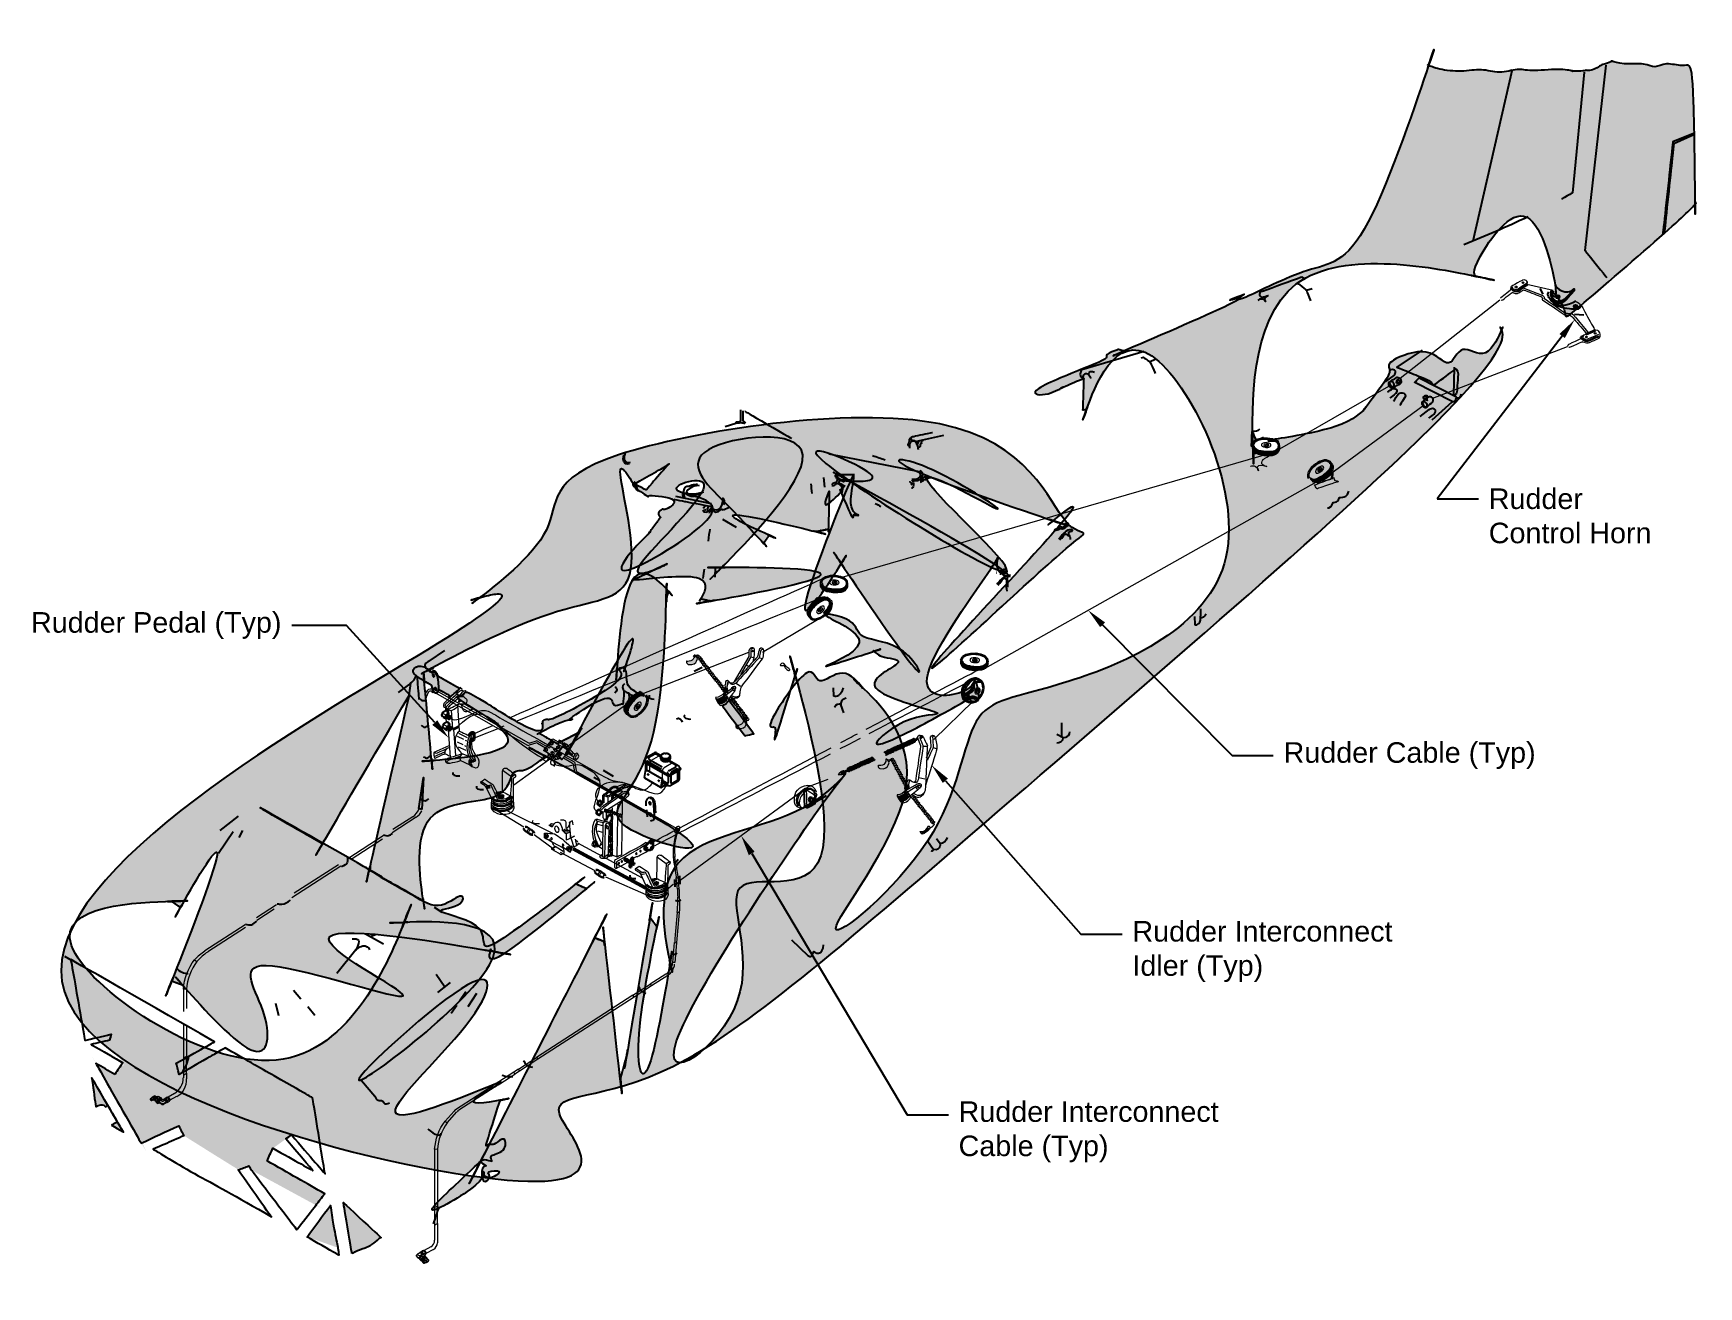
# Model space of a CAD drawing. Extents: x 4.3 to 15.2, y 2.4 to 10.6.
import ezdxf
from ezdxf import colors
from ezdxf.entities.mleader import LeaderData, LeaderLine
from ezdxf.math import Vec2, Vec3

# ---------------------------------------------------------------- set-up
doc = ezdxf.new("R2010")
doc.units = 0
doc.header["$LTSCALE"] = 0.3
doc.header["$MEASUREMENT"] = 0
doc.linetypes.add('PHANTOM', pattern=[2.5, 1.25, -0.25, 0.25, -0.25, 0.25, -0.25])
doc.layers.add('1', color=1, linetype='CONTINUOUS')
doc.layers.add('HATCH', color=1, linetype='CONTINUOUS')
doc.styles.add('PARTS TEXT', font='arial.ttf', dxfattribs={"height": 0.0875})

msp = doc.modelspace()

# ---------------------------------------------------------------- hatches: boundary and pattern name
at = {"layer": 'HATCH'}
h = msp.add_hatch(color=254, dxfattribs=at)
h.dxf.hatch_style = 1
h.set_gradient(color1=(214, 214, 214), color2=(214, 214, 214), tint=1)
edge = h.paths.add_edge_path()
edge.add_spline(control_points=[(6.776, 6.275), (6.422, 5.67), (6.21, 5.301), (6.21, 5.301), (6.191, 5.311), (6.172, 5.322), (6.153, 5.332), (6.153, 5.332), (6.153, 5.332), (6.588, 6.09), (6.706, 6.295), (6.706, 6.295), (6.706, 6.295), (5.758, 5.561), (5.758, 5.561), (5.758, 5.561), (5.758, 5.561), (5.812, 5.529), (5.812, 5.529), (5.812, 5.529), (5.812, 5.529), (5.821, 5.563), (5.821, 5.563), (5.821, 5.563), (5.821, 5.563), (5.843, 5.571), (5.843, 5.571), (5.843, 5.571), (5.843, 5.571), (5.871, 5.542), (5.871, 5.542), (5.871, 5.542), (5.871, 5.542), (5.874, 5.488), (5.874, 5.488), (5.874, 5.488), (5.874, 5.488), (6.21, 5.301), (6.21, 5.301), (6.21, 5.301), (6.21, 5.301), (6.511, 5.132), (6.511, 5.132), (6.545, 5.111), (6.579, 5.089), (6.613, 5.068), (6.613, 5.068), (6.613, 5.068), (6.832, 4.945), (6.832, 4.945), (6.832, 4.945), (6.832, 4.945), (6.941, 4.881), (6.941, 4.881), (6.941, 4.881), (6.941, 4.881), (7.11, 4.958), (7.11, 4.958), (7.11, 4.958), (7.11, 4.958), (7.097, 4.898), (7.097, 4.898), (7.097, 4.898), (7.097, 4.898), (6.992, 4.85), (6.992, 4.85), (6.992, 4.85), (6.992, 4.85), (7.23, 4.714), (7.23, 4.714), (7.23, 4.714), (7.23, 4.714), (7.241, 4.734), (7.241, 4.734), (7.241, 4.734), (7.241, 4.734), (7.24, 4.759), (7.24, 4.759), (7.24, 4.759), (7.24, 4.759), (7.263, 4.762), (7.263, 4.762), (7.263, 4.762), (7.263, 4.762), (7.29, 4.725), (7.29, 4.725), (7.29, 4.725), (7.29, 4.725), (7.296, 4.677), (7.296, 4.677), (7.296, 4.677), (7.296, 4.677), (7.364, 4.64), (7.364, 4.64), (7.364, 4.64), (7.364, 4.64), (7.872, 5.036), (7.872, 5.036), (7.895, 5.025), (7.918, 5.015), (7.941, 5.004), (7.941, 5.004), (7.941, 5.004), (7.412, 4.584), (7.412, 4.584), (7.412, 4.584), (7.412, 4.584), (7.402, 4.598), (7.402, 4.598), (7.402, 4.598), (7.402, 4.598), (7.36, 4.576), (7.36, 4.576), (7.36, 4.576), (7.36, 4.576), (7.332, 4.589), (7.332, 4.589), (7.332, 4.589), (7.332, 4.589), (7.307, 4.596), (7.307, 4.596), (7.307, 4.596), (7.307, 4.596), (7.246, 4.619), (7.246, 4.619), (7.246, 4.619), (7.246, 4.619), (7.238, 4.586), (7.238, 4.586), (7.238, 4.586), (7.238, 4.586), (7.218, 4.576), (7.218, 4.576), (7.218, 4.576), (7.218, 4.576), (7.199, 4.615), (7.199, 4.615), (7.199, 4.615), (7.199, 4.615), (7.187, 4.663), (7.187, 4.663), (7.187, 4.663), (7.187, 4.663), (6.535, 5.035), (6.535, 5.035), (6.535, 5.035), (6.535, 5.035), (6.528, 4.996), (6.528, 4.996), (6.528, 4.996), (6.528, 4.996), (6.501, 4.987), (6.501, 4.987), (6.501, 4.987), (6.501, 4.987), (6.468, 5.073), (6.468, 5.073), (6.468, 5.073), (6.468, 5.073), (5.836, 5.429), (5.836, 5.429), (5.836, 5.429), (5.821, 5.404), (5.823, 5.354), (5.782, 5.408), (5.782, 5.408), (5.782, 5.408), (5.767, 5.473), (5.767, 5.473), (5.767, 5.473), (5.767, 5.473), (5.744, 5.488), (5.744, 5.488), (5.744, 5.488), (5.744, 5.488), (5.73, 5.46), (5.73, 5.46), (5.73, 5.46), (5.73, 5.46), (5.734, 5.34), (5.734, 5.34), (5.734, 5.34), (5.734, 5.34), (5.783, 4.687), (5.783, 4.687), (5.783, 4.687), (5.783, 4.687), (6.12, 5.268), (6.12, 5.268), (6.12, 5.268), (6.12, 5.268), (6.175, 5.238), (6.175, 5.238), (6.175, 5.238), (6.175, 5.238), (5.854, 4.683), (5.854, 4.683), (5.854, 4.683), (5.854, 4.683), (6.465, 5.067), (6.465, 5.067), (6.465, 5.067), (6.465, 5.067), (6.486, 5.017), (6.486, 5.017), (6.486, 5.017), (6.486, 5.017), (5.882, 4.639), (5.882, 4.639), (5.882, 4.639), (5.882, 4.639), (6.254, 4.658), (6.254, 4.658), (6.254, 4.658), (6.254, 4.658), (6.256, 4.689), (6.256, 4.689), (6.256, 4.689), (6.256, 4.689), (6.266, 4.696), (6.266, 4.696), (6.266, 4.696), (6.266, 4.696), (6.308, 4.663), (6.308, 4.663), (6.308, 4.663), (6.308, 4.663), (6.409, 4.665), (6.409, 4.665), (6.409, 4.665), (6.406, 4.679), (6.398, 4.7), (6.418, 4.718), (6.418, 4.718), (6.418, 4.718), (6.438, 4.717), (6.438, 4.717), (6.438, 4.717), (6.438, 4.717), (6.44, 4.731), (6.44, 4.731), (6.44, 4.731), (6.44, 4.731), (6.458, 4.729), (6.458, 4.729), (6.458, 4.729), (6.458, 4.729), (6.492, 4.706), (6.492, 4.706), (6.492, 4.706), (6.492, 4.706), (6.546, 4.984), (6.546, 4.984), (6.546, 4.984), (6.546, 4.984), (6.59, 4.928), (6.59, 4.928), (6.59, 4.928), (6.59, 4.928), (6.555, 4.702), (6.555, 4.702), (6.555, 4.702), (6.555, 4.702), (6.691, 4.759), (6.691, 4.759), (6.691, 4.759), (6.691, 4.759), (6.723, 4.702), (6.723, 4.702), (6.723, 4.702), (6.723, 4.702), (6.602, 4.644), (6.602, 4.644), (6.602, 4.644), (6.602, 4.644), (6.85, 4.505), (6.85, 4.505), (6.85, 4.505), (6.85, 4.505), (6.937, 4.366), (6.937, 4.366), (6.937, 4.366), (6.937, 4.366), (6.784, 4.452), (6.784, 4.452), (6.784, 4.452), (6.784, 4.452), (6.782, 4.411), (6.782, 4.411), (6.782, 4.411), (6.782, 4.411), (6.801, 4.394), (6.801, 4.394), (6.801, 4.394), (6.801, 4.394), (6.803, 4.368), (6.803, 4.368), (6.803, 4.368), (6.803, 4.368), (6.836, 4.392), (6.836, 4.392), (6.836, 4.392), (6.836, 4.392), (6.836, 4.423), (6.836, 4.423), (6.836, 4.423), (6.836, 4.423), (6.894, 4.385), (6.894, 4.385), (6.894, 4.385), (6.894, 4.385), (6.767, 4.308), (6.767, 4.308), (6.767, 4.308), (6.767, 4.308), (6.715, 4.296), (6.715, 4.296), (6.715, 4.296), (6.715, 4.296), (6.716, 4.49), (6.716, 4.49), (6.716, 4.49), (6.716, 4.49), (6.532, 4.593), (6.532, 4.593), (6.532, 4.593), (6.532, 4.593), (6.509, 4.587), (6.509, 4.587), (6.509, 4.587), (6.509, 4.587), (6.29, 4.332), (6.29, 4.332), (6.29, 4.332), (6.29, 4.332), (6.229, 4.364), (6.229, 4.364), (6.229, 4.364), (6.229, 4.364), (6.301, 4.45), (6.301, 4.45), (6.301, 4.45), (6.301, 4.45), (6.204, 4.377), (6.204, 4.377), (6.204, 4.377), (6.204, 4.377), (6.137, 4.416), (6.137, 4.416), (6.137, 4.416), (6.137, 4.416), (6.397, 4.609), (6.397, 4.609), (6.397, 4.609), (6.397, 4.609), (5.857, 4.578), (5.857, 4.578), (5.857, 4.578), (5.857, 4.578), (6.537, 4.191), (6.537, 4.191), (6.537, 4.191), (6.537, 4.191), (6.541, 4.217), (6.541, 4.217), (6.541, 4.217), (6.541, 4.217), (6.401, 4.455), (6.401, 4.455), (6.401, 4.455), (6.401, 4.455), (6.469, 4.537), (6.469, 4.537), (6.469, 4.537), (6.469, 4.537), (6.525, 4.44), (6.525, 4.44), (6.525, 4.44), (6.525, 4.44), (6.521, 4.406), (6.521, 4.406), (6.521, 4.406), (6.521, 4.406), (6.489, 4.398), (6.489, 4.398), (6.489, 4.398), (6.489, 4.398), (6.486, 4.425), (6.486, 4.425), (6.486, 4.425), (6.486, 4.425), (6.461, 4.418), (6.461, 4.418), (6.461, 4.418), (6.461, 4.418), (6.565, 4.221), (6.565, 4.221), (6.565, 4.221), (6.565, 4.221), (6.564, 4.175), (6.564, 4.175), (6.564, 4.175), (6.564, 4.175), (6.681, 4.1), (6.681, 4.1), (6.681, 4.1), (6.681, 4.1), (6.633, 4.059), (6.633, 4.059), (6.633, 4.059), (6.633, 4.059), (5.879, 4.498), (5.879, 4.498), (5.879, 4.498), (5.879, 4.498), (6.017, 4.338), (6.017, 4.338), (6.017, 4.338), (6.017, 4.338), (6.089, 4.382), (6.089, 4.382), (6.089, 4.382), (6.089, 4.382), (6.152, 4.334), (6.152, 4.334), (6.152, 4.334), (6.152, 4.334), (6.066, 4.28), (6.066, 4.28), (6.066, 4.28), (6.066, 4.28), (6.11, 4.229), (6.11, 4.229), (6.11, 4.229), (6.11, 4.229), (6.188, 4.319), (6.188, 4.319), (6.188, 4.319), (6.188, 4.319), (6.249, 4.286), (6.249, 4.286), (6.249, 4.286), (6.249, 4.286), (6.158, 4.173), (6.158, 4.173), (6.158, 4.173), (6.158, 4.173), (6.408, 3.881), (6.408, 3.881), (6.408, 3.881), (6.408, 3.881), (6.37, 3.857), (6.37, 3.857), (6.37, 3.857), (6.37, 3.857), (5.854, 4.468), (5.854, 4.468), (5.854, 4.468), (5.854, 4.468), (5.899, 4.253), (5.899, 4.253), (5.899, 4.253), (5.899, 4.253), (5.984, 4.314), (5.984, 4.314), (5.984, 4.314), (5.984, 4.314), (6.036, 4.253), (6.036, 4.253), (6.036, 4.253), (6.036, 4.253), (5.918, 4.17), (5.918, 4.17), (5.918, 4.17), (5.918, 4.17), (5.953, 4.019), (5.953, 4.019), (5.953, 4.019), (5.948, 4.012), (5.935, 4.009), (5.925, 4.014), (5.925, 4.014), (5.925, 4.014), (5.818, 4.49), (5.818, 4.49), (5.818, 4.49), (5.818, 4.49), (5.796, 4.475), (5.796, 4.475), (5.796, 4.475), (5.797, 4.46), (5.798, 4.445), (5.799, 4.431), (5.799, 4.431), (5.812, 4.408), (5.817, 4.384), (5.804, 4.361), (5.804, 4.361), (5.794, 4.352), (5.802, 4.343), (5.806, 4.333), (5.806, 4.333), (5.819, 4.309), (5.821, 4.285), (5.811, 4.261), (5.811, 4.261), (5.801, 4.243), (5.803, 4.227), (5.815, 4.213), (5.815, 4.213), (5.815, 4.213), (5.817, 4.185), (5.817, 4.185), (5.817, 4.185), (5.817, 4.185), (5.873, 4.231), (5.873, 4.231), (5.873, 4.231), (5.873, 4.231), (5.894, 4.143), (5.894, 4.143), (5.894, 4.143), (5.894, 4.143), (5.828, 4.1), (5.828, 4.1), (5.828, 4.1), (5.828, 4.1), (5.921, 4.051), (5.921, 4.051), (5.921, 4.051), (5.921, 4.051), (5.927, 4.01), (5.927, 4.01), (5.927, 4.01), (5.927, 4.01), (5.932, 4.009), (5.932, 4.009), (5.932, 4.009), (5.932, 4.009), (5.942, 4.009), (5.942, 4.009), (5.942, 4.009), (5.942, 4.009), (5.956, 4.019), (5.956, 4.019), (5.956, 4.019), (5.956, 4.019), (5.948, 4.05), (5.948, 4.05), (5.948, 4.05), (5.948, 4.05), (6.083, 4.197), (6.083, 4.197), (6.083, 4.197), (6.083, 4.197), (6.127, 4.144), (6.127, 4.144), (6.127, 4.144), (6.127, 4.144), (6.034, 4.029), (6.034, 4.029), (6.034, 4.029), (6.034, 4.029), (6.108, 4.036), (6.108, 4.036), (6.108, 4.036), (6.108, 4.036), (6.117, 3.974), (6.117, 3.974), (6.117, 3.974), (6.117, 3.974), (6.054, 3.973), (6.054, 3.973), (6.054, 3.973), (6.054, 3.973), (6.328, 3.815), (6.328, 3.815), (6.328, 3.815), (6.328, 3.815), (6.266, 3.77), (6.266, 3.77), (6.266, 3.77), (6.266, 3.77), (5.936, 3.954), (5.936, 3.954), (5.936, 3.954), (5.936, 3.954), (5.889, 3.932), (5.889, 3.932), (5.889, 3.932), (5.889, 3.932), (5.912, 3.895), (5.912, 3.895), (5.912, 3.895), (5.912, 3.895), (5.9, 3.885), (5.9, 3.885), (5.9, 3.885), (5.9, 3.885), (5.866, 3.925), (5.866, 3.925), (5.866, 3.925), (5.866, 3.925), (5.809, 3.909), (5.809, 3.909), (5.809, 3.909), (5.809, 3.909), (5.73, 3.949), (5.73, 3.949), (5.73, 3.949), (5.73, 3.949), (5.824, 3.985), (5.824, 3.985), (5.824, 3.985), (5.824, 3.985), (5.767, 4.053), (5.767, 4.053), (5.767, 4.053), (5.767, 4.053), (5.75, 4.054), (5.75, 4.054), (5.75, 4.054), (5.75, 4.054), (5.646, 3.995), (5.646, 3.995), (5.646, 3.995), (5.646, 3.995), (5.574, 4.036), (5.574, 4.036), (5.574, 4.036), (5.574, 4.036), (5.72, 4.127), (5.72, 4.127), (5.72, 4.127), (5.72, 4.127), (5.714, 4.563), (5.714, 4.563), (5.714, 4.563), (5.714, 4.563), (5.662, 5.345), (5.662, 5.345), (5.662, 5.345), (5.662, 5.345), (5.639, 5.294), (5.639, 5.294), (5.639, 5.294), (5.639, 5.294), (5.602, 5.206), (5.602, 5.206), (5.602, 5.206), (5.602, 5.206), (5.386, 4.631), (5.288, 4.372), (5.268, 4.38), (5.241, 4.389), (5.217, 4.399), (5.255, 4.505), (5.343, 4.746), (5.524, 5.238), (5.524, 5.238), (5.524, 5.238), (5.524, 5.238), (5.313, 4.936), (5.275, 4.881), (5.255, 4.895), (5.236, 4.908), (5.217, 4.922), (5.371, 5.147), (5.536, 5.388), (5.536, 5.388), (5.536, 5.388), (5.536, 5.388), (4.558, 4.631), (4.558, 4.631), (4.558, 4.631), (4.558, 4.631), (4.563, 4.623), (4.563, 4.623), (4.563, 4.623), (4.563, 4.623), (4.572, 4.622), (4.572, 4.622), (4.572, 4.622), (4.572, 4.622), (4.615, 4.652), (4.615, 4.652), (4.615, 4.652), (4.615, 4.652), (4.651, 4.629), (4.651, 4.629), (4.651, 4.629), (4.651, 4.629), (4.677, 4.554), (4.677, 4.554), (4.677, 4.554), (4.677, 4.554), (5.296, 4.196), (5.296, 4.196), (5.296, 4.196), (5.306, 4.207), (5.315, 4.218), (5.325, 4.229), (5.325, 4.229), (5.343, 4.242), (5.36, 4.231), (5.37, 4.21), (5.37, 4.21), (5.37, 4.21), (5.399, 4.138), (5.399, 4.138), (5.399, 4.138), (5.399, 4.138), (5.727, 3.949), (5.727, 3.949), (5.727, 3.949), (5.727, 3.949), (5.809, 3.901), (5.809, 3.901), (5.809, 3.901), (5.809, 3.901), (5.9, 3.856), (5.9, 3.856), (5.9, 3.856), (5.9, 3.856), (5.906, 3.891), (5.906, 3.891), (5.906, 3.891), (5.906, 3.891), (5.936, 3.892), (5.936, 3.892), (5.936, 3.892), (5.936, 3.892), (5.938, 3.831), (5.938, 3.831), (5.938, 3.831), (5.938, 3.831), (6.008, 3.794), (6.008, 3.794), (6.008, 3.794), (6.018, 3.808), (6.029, 3.814), (6.039, 3.827), (6.039, 3.827), (6.059, 3.827), (6.079, 3.819), (6.097, 3.786), (6.097, 3.786), (6.097, 3.786), (6.109, 3.734), (6.109, 3.734), (6.109, 3.734), (6.109, 3.734), (6.189, 3.703), (6.189, 3.703), (6.189, 3.703), (6.189, 3.703), (6.966, 4.323), (6.966, 4.323), (6.966, 4.323), (6.966, 4.323), (6.53, 5.008), (6.53, 5.008), (6.53, 5.008), (6.53, 5.008), (6.535, 5.028), (6.535, 5.028), (6.535, 5.028), (6.535, 5.028), (6.623, 4.978), (6.623, 4.978), (6.623, 4.978), (6.623, 4.978), (6.743, 4.783), (6.743, 4.783), (6.743, 4.783), (6.743, 4.783), (6.825, 4.82), (6.825, 4.82), (6.825, 4.82), (6.825, 4.82), (6.824, 4.864), (6.824, 4.864), (6.824, 4.864), (6.824, 4.864), (6.937, 4.8), (6.937, 4.8), (6.937, 4.8), (6.937, 4.8), (6.875, 4.735), (6.875, 4.735), (6.875, 4.735), (6.875, 4.735), (6.86, 4.726), (6.86, 4.726), (6.86, 4.726), (6.86, 4.726), (6.782, 4.72), (6.782, 4.72), (6.782, 4.72), (6.782, 4.72), (6.956, 4.44), (6.956, 4.44), (6.956, 4.44), (6.956, 4.44), (7.048, 4.389), (7.048, 4.389), (7.048, 4.389), (7.048, 4.389), (7.314, 4.601), (7.314, 4.601), (7.314, 4.601), (7.314, 4.601), (7.31, 4.593), (7.31, 4.593), (7.31, 4.593), (7.31, 4.593), (7.333, 4.587), (7.333, 4.587), (7.333, 4.587), (7.333, 4.587), (7.36, 4.573), (7.36, 4.573), (7.36, 4.573), (7.36, 4.573), (7.329, 4.556), (7.329, 4.556), (7.329, 4.556), (7.329, 4.556), (7.327, 4.547), (7.327, 4.547), (7.327, 4.547), (7.327, 4.547), (7.313, 4.528), (7.313, 4.528), (7.313, 4.528), (7.313, 4.528), (7.273, 4.474), (7.273, 4.474), (7.273, 4.474), (7.273, 4.474), (6.753, 4.064), (6.753, 4.064), (6.753, 4.064), (6.753, 4.064), (6.912, 3.976), (6.912, 3.976), (6.912, 3.976), (6.912, 3.976), (6.876, 3.921), (6.876, 3.921), (6.876, 3.921), (6.876, 3.921), (6.703, 4.024), (6.703, 4.024), (6.703, 4.024), (6.703, 4.024), (6.226, 3.64), (6.226, 3.64), (6.226, 3.64), (6.226, 3.64), (6.232, 3.542), (6.232, 3.542), (6.232, 3.542), (6.232, 3.542), (6.308, 3.102), (6.308, 3.102), (6.308, 3.102), (6.308, 3.102), (6.623, 3.561), (6.623, 3.561), (6.623, 3.561), (6.623, 3.561), (6.338, 3.728), (6.338, 3.728), (6.338, 3.728), (6.338, 3.728), (6.396, 3.774), (6.396, 3.774), (6.396, 3.774), (6.396, 3.774), (6.464, 3.742), (6.464, 3.742), (6.464, 3.742), (6.464, 3.742), (6.419, 3.795), (6.419, 3.795), (6.419, 3.795), (6.419, 3.795), (6.456, 3.821), (6.456, 3.821), (6.456, 3.821), (6.456, 3.821), (6.604, 3.653), (6.604, 3.653), (6.604, 3.653), (6.604, 3.653), (6.618, 3.645), (6.618, 3.645), (6.618, 3.645), (6.618, 3.645), (6.68, 3.643), (6.68, 3.643), (6.68, 3.643), (6.68, 3.643), (6.911, 3.981), (6.911, 3.981), (6.911, 3.981), (6.911, 3.981), (7.053, 4.187), (7.053, 4.187), (7.053, 4.187), (7.053, 4.187), (7.005, 4.259), (7.005, 4.259), (7.005, 4.259), (7.005, 4.259), (7.051, 4.296), (7.051, 4.296), (7.051, 4.296), (7.051, 4.296), (7.088, 4.234), (7.088, 4.234), (7.088, 4.234), (7.088, 4.234), (7.108, 4.268), (7.108, 4.268), (7.108, 4.268), (7.108, 4.268), (7.051, 4.295), (7.051, 4.295), (7.051, 4.295), (7.051, 4.295), (7.117, 4.347), (7.117, 4.347), (7.117, 4.347), (7.117, 4.347), (7.149, 4.329), (7.149, 4.329), (7.149, 4.329), (7.149, 4.329), (7.22, 4.432), (7.22, 4.432), (7.22, 4.432), (7.22, 4.432), (7.275, 4.478), (7.275, 4.478), (7.275, 4.478), (7.279, 4.494), (7.314, 4.516), (7.324, 4.54), (7.324, 4.54), (7.326, 4.544), (7.328, 4.551), (7.333, 4.555), (7.333, 4.555), (7.341, 4.563), (7.353, 4.567), (7.356, 4.57), (7.356, 4.57), (7.356, 4.57), (7.342, 4.536), (7.342, 4.536), (7.342, 4.536), (7.328, 4.5), (7.285, 4.446), (7.292, 4.425), (7.292, 4.425), (7.292, 4.425), (7.23, 4.332), (7.23, 4.332), (7.23, 4.332), (7.23, 4.332), (7.189, 4.215), (7.189, 4.215), (7.189, 4.215), (7.189, 4.215), (7.163, 4.232), (7.163, 4.232), (7.163, 4.232), (7.163, 4.232), (7.121, 4.17), (7.121, 4.17), (7.121, 4.17), (7.121, 4.17), (7.158, 4.127), (7.158, 4.127), (7.158, 4.127), (7.158, 4.127), (7.133, 4.065), (7.133, 4.065), (7.133, 4.065), (7.133, 4.065), (7.091, 4.125), (7.091, 4.125), (7.091, 4.125), (7.091, 4.125), (6.966, 3.942), (6.966, 3.942), (6.966, 3.942), (6.966, 3.942), (7.065, 3.883), (7.065, 3.883), (7.065, 3.883), (7.065, 3.883), (7.046, 3.832), (7.046, 3.832), (7.046, 3.832), (7.046, 3.832), (6.932, 3.892), (6.932, 3.892), (6.932, 3.892), (6.932, 3.892), (6.766, 3.649), (6.766, 3.649), (6.766, 3.649), (6.766, 3.649), (6.981, 3.654), (6.981, 3.654), (6.981, 3.654), (6.981, 3.654), (6.964, 3.606), (6.964, 3.606), (6.964, 3.606), (6.964, 3.606), (6.734, 3.602), (6.734, 3.602), (6.734, 3.602), (6.734, 3.602), (6.724, 3.587), (6.724, 3.587), (6.724, 3.587), (6.724, 3.587), (6.922, 3.471), (6.922, 3.471), (6.922, 3.471), (6.922, 3.471), (6.897, 3.402), (6.897, 3.402), (6.897, 3.402), (6.897, 3.402), (6.686, 3.529), (6.686, 3.529), (6.686, 3.529), (6.686, 3.529), (6.347, 3.021), (6.347, 3.021), (6.347, 3.021), (6.347, 3.021), (6.655, 2.751), (6.655, 2.751), (6.655, 2.751), (6.655, 2.751), (7.224, 4.325), (7.224, 4.325), (7.224, 4.325), (7.247, 4.357), (7.271, 4.389), (7.294, 4.421), (7.294, 4.421), (7.291, 4.432), (7.293, 4.444), (7.311, 4.472), (7.311, 4.472), (7.327, 4.498), (7.343, 4.538), (7.356, 4.569), (7.356, 4.569), (7.356, 4.569), (7.394, 4.592), (7.394, 4.592), (7.394, 4.592), (7.394, 4.592), (7.409, 4.586), (7.409, 4.586), (7.409, 4.586), (7.407, 4.58), (7.404, 4.575), (7.402, 4.57), (7.402, 4.57), (7.388, 4.56), (7.382, 4.537), (7.375, 4.515), (7.375, 4.515), (7.375, 4.515), (7.345, 4.416), (7.345, 4.416), (7.345, 4.416), (7.345, 4.416), (7.13, 3.847), (7.13, 3.847), (7.13, 3.847), (7.13, 3.847), (7.346, 3.724), (7.346, 3.724), (7.346, 3.724), (7.346, 3.724), (7.368, 3.668), (7.368, 3.668), (7.368, 3.668), (7.368, 3.668), (7.387, 3.659), (7.387, 3.659), (7.387, 3.659), (7.405, 3.646), (7.389, 3.64), (7.382, 3.642), (7.382, 3.642), (7.382, 3.642), (7.11, 3.788), (7.11, 3.788), (7.11, 3.788), (7.11, 3.788), (6.786, 2.872), (6.786, 2.872), (6.786, 2.872), (6.786, 2.872), (7.178, 3.244), (7.178, 3.244), (7.178, 3.244), (7.178, 3.244), (6.96, 3.372), (6.96, 3.372), (6.96, 3.372), (6.96, 3.372), (6.983, 3.436), (6.983, 3.436), (6.983, 3.436), (6.983, 3.436), (7.207, 3.308), (7.207, 3.308), (7.207, 3.308), (7.207, 3.308), (7.229, 3.308), (7.229, 3.308), (7.229, 3.308), (7.229, 3.308), (7.23, 3.382), (7.23, 3.382), (7.23, 3.382), (7.23, 3.382), (7.271, 3.392), (7.271, 3.392), (7.271, 3.392), (7.271, 3.392), (7.344, 3.619), (7.344, 3.619), (7.344, 3.619), (7.344, 3.619), (7.046, 3.609), (7.046, 3.609), (7.046, 3.609), (7.046, 3.609), (7.062, 3.655), (7.062, 3.655), (7.062, 3.655), (7.062, 3.655), (7.333, 3.664), (7.333, 3.664), (7.333, 3.664), (7.333, 3.664), (7.343, 3.659), (7.343, 3.659), (7.343, 3.659), (7.343, 3.659), (7.354, 3.659), (7.354, 3.659), (7.354, 3.659), (7.362, 3.653), (7.369, 3.647), (7.377, 3.641), (7.377, 3.641), (7.402, 3.636), (7.395, 3.654), (7.384, 3.664), (7.384, 3.664), (7.379, 3.667), (7.373, 3.668), (7.37, 3.672), (7.37, 3.672), (7.353, 3.69), (7.354, 3.706), (7.372, 3.691), (7.372, 3.691), (7.376, 3.687), (7.381, 3.678), (7.388, 3.67), (7.388, 3.67), (7.39, 3.668), (7.391, 3.675), (7.391, 3.678), (7.391, 3.678), (7.392, 3.682), (7.39, 3.685), (7.391, 3.688), (7.391, 3.688), (7.392, 3.689), (7.396, 3.686), (7.397, 3.688), (7.397, 3.688), (7.402, 3.665), (7.408, 3.643), (7.399, 3.617), (7.399, 3.617), (7.399, 3.617), (7.375, 3.616), (7.375, 3.616), (7.375, 3.616), (7.375, 3.616), (7.291, 3.349), (7.291, 3.349), (7.291, 3.349), (7.291, 3.349), (7.29, 3.319), (7.29, 3.319), (7.29, 3.319), (7.29, 3.319), (7.335, 3.326), (7.335, 3.326), (7.335, 3.326), (7.335, 3.326), (7.4, 3.358), (7.4, 3.358), (7.4, 3.358), (7.4, 3.358), (7.394, 3.284), (7.394, 3.284), (7.394, 3.284), (7.394, 3.284), (7.318, 3.248), (7.318, 3.248), (7.318, 3.248), (7.318, 3.248), (7.321, 3.214), (7.321, 3.214), (7.321, 3.214), (7.321, 3.214), (7.272, 3.226), (7.272, 3.226), (7.272, 3.226), (7.272, 3.226), (7.243, 3.213), (7.243, 3.213), (7.243, 3.213), (7.243, 3.213), (6.916, 2.892), (6.916, 2.892), (6.916, 2.892), (6.916, 2.892), (6.939, 2.894), (6.939, 2.894), (6.939, 2.894), (6.939, 2.894), (7.271, 3.09), (7.271, 3.09), (7.271, 3.09), (7.271, 3.09), (7.258, 3.147), (7.258, 3.147), (7.258, 3.147), (7.258, 3.147), (7.301, 3.104), (7.301, 3.104), (7.301, 3.104), (7.301, 3.104), (7.367, 3.145), (7.367, 3.145), (7.367, 3.145), (7.367, 3.145), (7.3, 3.143), (7.3, 3.143), (7.3, 3.143), (7.3, 3.143), (7.304, 3.113), (7.304, 3.113), (7.304, 3.113), (7.304, 3.113), (7.266, 3.083), (7.266, 3.083), (7.266, 3.083), (7.266, 3.083), (7.259, 3.168), (7.259, 3.168), (7.259, 3.168), (7.259, 3.168), (7.285, 3.185), (7.285, 3.185), (7.285, 3.185), (7.285, 3.185), (7.246, 3.208), (7.246, 3.208), (7.246, 3.208), (7.246, 3.208), (7.253, 3.228), (7.253, 3.228), (7.253, 3.228), (7.253, 3.228), (7.323, 3.213), (7.323, 3.213), (7.323, 3.213), (7.323, 3.213), (7.329, 3.243), (7.329, 3.243), (7.329, 3.243), (7.329, 3.243), (7.399, 3.202), (7.399, 3.202), (7.399, 3.202), (7.399, 3.202), (7.396, 3.62), (7.396, 3.62), (7.396, 3.62), (7.396, 3.62), (7.403, 3.628), (7.403, 3.628), (7.403, 3.628), (7.403, 3.628), (7.399, 3.693), (7.399, 3.693), (7.399, 3.693), (7.399, 3.693), (7.374, 3.688), (7.374, 3.688), (7.374, 3.688), (7.374, 3.688), (7.182, 3.979), (7.182, 3.979), (7.182, 3.979), (7.182, 3.979), (7.206, 4.051), (7.206, 4.051), (7.206, 4.051), (7.206, 4.051), (7.388, 3.76), (7.388, 3.76), (7.388, 3.76), (7.388, 3.76), (7.367, 4.087), (7.367, 4.087), (7.367, 4.087), (7.367, 4.087), (7.335, 4.082), (7.335, 4.082), (7.335, 4.082), (7.335, 4.082), (7.308, 4.106), (7.308, 4.106), (7.308, 4.106), (7.308, 4.106), (7.32, 4.141), (7.32, 4.141), (7.32, 4.141), (7.32, 4.141), (7.253, 4.18), (7.253, 4.18), (7.253, 4.18), (7.253, 4.18), (7.283, 4.256), (7.283, 4.256), (7.283, 4.256), (7.283, 4.256), (7.313, 4.238), (7.313, 4.238), (7.313, 4.238), (7.313, 4.238), (7.353, 4.257), (7.353, 4.257), (7.353, 4.257), (7.353, 4.257), (7.346, 4.414), (7.346, 4.414), (7.346, 4.414), (7.346, 4.414), (7.387, 4.558), (7.387, 4.558), (7.387, 4.558), (7.387, 4.558), (7.406, 4.577), (7.406, 4.577), (7.406, 4.577), (7.406, 4.577), (7.428, 4.22), (7.428, 4.22), (7.428, 4.22), (7.428, 4.22), (7.48, 4.198), (7.48, 4.198), (7.48, 4.198), (7.48, 4.198), (7.455, 4.159), (7.455, 4.159), (7.455, 4.159), (7.455, 4.159), (7.637, 4.052), (7.637, 4.052), (7.637, 4.052), (7.637, 4.052), (7.597, 3.988), (7.597, 3.988), (7.597, 3.988), (7.597, 3.988), (7.44, 4.07), (7.44, 4.07), (7.44, 4.07), (7.44, 4.07), (7.458, 3.757), (7.458, 3.757), (7.458, 3.757), (7.458, 3.757), (7.995, 4.681), (7.995, 4.681), (8.028, 4.669), (8.063, 4.654), (8.063, 4.654), (8.063, 4.654), (7.694, 4.016), (7.694, 4.016), (7.694, 4.016), (7.694, 4.016), (8.122, 3.78), (8.122, 3.78), (8.122, 3.78), (8.122, 3.78), (8.163, 3.753), (8.163, 3.753), (8.178, 3.809), (8.193, 3.866), (8.208, 3.922), (8.208, 3.922), (8.208, 3.922), (8.33, 4.648), (8.359, 4.816), (8.374, 4.796), (8.389, 4.776), (8.405, 4.755), (8.365, 4.519), (8.287, 4.054), (8.287, 4.054), (8.287, 4.054), (8.287, 4.054), (8.331, 4.044), (8.331, 4.044), (8.331, 4.044), (8.331, 4.044), (8.322, 4.004), (8.322, 4.004), (8.322, 4.004), (8.322, 4.004), (8.308, 3.987), (8.308, 3.987), (8.308, 3.987), (8.308, 3.987), (8.277, 3.991), (8.277, 3.991), (8.277, 3.991), (8.277, 3.991), (8.259, 3.883), (8.259, 3.883), (8.259, 3.883), (8.259, 3.883), (8.249, 3.775), (8.249, 3.775), (8.249, 3.775), (8.249, 3.775), (8.355, 3.848), (8.355, 3.848), (8.355, 3.848), (8.355, 3.848), (8.36, 3.891), (8.36, 3.891), (8.36, 3.891), (8.36, 3.891), (8.392, 3.908), (8.392, 3.908), (8.392, 3.908), (8.392, 3.908), (8.402, 3.904), (8.402, 3.904), (8.402, 3.904), (8.402, 3.904), (8.413, 3.9), (8.413, 3.9), (8.413, 3.9), (8.413, 3.9), (8.411, 3.887), (8.411, 3.887), (8.411, 3.887), (8.411, 3.887), (8.444, 3.91), (8.444, 3.91), (8.444, 3.91), (8.444, 3.91), (8.519, 4.885), (8.519, 4.885), (8.519, 4.885), (8.489, 4.902), (8.459, 4.919), (8.428, 4.936), (8.428, 4.936), (8.44, 4.937), (8.452, 4.943), (8.464, 4.952), (8.464, 4.952), (8.464, 4.952), (8.527, 4.923), (8.527, 4.923), (8.527, 4.923), (8.527, 4.923), (8.522, 5.02), (8.522, 5.02), (8.522, 5.02), (8.522, 5.02), (8.477, 4.994), (8.477, 4.994), (8.477, 4.994), (8.477, 4.994), (8.471, 5.041), (8.471, 5.041), (8.471, 5.041), (8.471, 5.041), (8.519, 5.064), (8.519, 5.064), (8.519, 5.064), (8.519, 5.064), (8.513, 5.191), (8.513, 5.191), (8.513, 5.191), (8.513, 5.191), (8.544, 5.206), (8.544, 5.206), (8.544, 5.206), (8.544, 5.206), (8.551, 5.086), (8.551, 5.086), (8.551, 5.086), (8.551, 5.086), (8.748, 5.196), (8.748, 5.196), (8.748, 5.196), (8.748, 5.196), (8.747, 5.216), (8.747, 5.216), (8.747, 5.216), (8.747, 5.216), (8.773, 5.235), (8.773, 5.235), (8.773, 5.235), (8.773, 5.235), (8.804, 5.229), (8.804, 5.229), (8.804, 5.229), (8.804, 5.229), (9.066, 5.374), (9.066, 5.374), (9.066, 5.374), (9.066, 5.374), (9.058, 5.395), (9.058, 5.395), (9.058, 5.395), (9.058, 5.395), (9.083, 5.408), (9.083, 5.408), (9.083, 5.408), (9.083, 5.408), (9.105, 5.398), (9.105, 5.398), (9.105, 5.398), (9.105, 5.398), (9.363, 5.534), (9.363, 5.534), (9.363, 5.534), (9.363, 5.534), (9.378, 5.542), (9.378, 5.542), (9.378, 5.542), (9.378, 5.542), (9.372, 5.661), (9.372, 5.661), (9.372, 5.661), (9.372, 5.661), (9.412, 5.66), (9.412, 5.66), (9.412, 5.66), (9.412, 5.66), (9.438, 5.643), (9.438, 5.643), (9.438, 5.643), (9.438, 5.643), (9.444, 5.581), (9.444, 5.581), (9.444, 5.581), (9.444, 5.581), (9.461, 5.623), (9.461, 5.623), (9.461, 5.623), (9.461, 5.623), (9.442, 5.656), (9.442, 5.656), (9.442, 5.656), (9.442, 5.656), (9.453, 5.663), (9.453, 5.663), (9.453, 5.663), (9.453, 5.663), (9.518, 5.629), (9.518, 5.629), (9.518, 5.629), (9.518, 5.629), (9.512, 5.573), (9.512, 5.573), (9.512, 5.573), (9.512, 5.573), (9.073, 5.329), (9.073, 5.329), (9.073, 5.329), (9.073, 5.329), (9.081, 5.309), (9.081, 5.309), (9.081, 5.309), (9.081, 5.309), (9.05, 5.29), (9.05, 5.29), (9.05, 5.29), (9.05, 5.29), (9.024, 5.299), (9.024, 5.299), (9.024, 5.299), (9.024, 5.299), (8.554, 5.036), (8.554, 5.036), (8.554, 5.036), (8.554, 5.036), (8.562, 4.919), (8.562, 4.919), (8.562, 4.919), (8.562, 4.905), (8.563, 4.896), (8.559, 4.865), (8.559, 4.865), (8.559, 4.865), (8.488, 3.94), (8.488, 3.94), (8.488, 3.94), (8.488, 3.94), (8.534, 3.977), (8.534, 3.977), (8.534, 3.977), (8.534, 3.977), (8.534, 4.005), (8.534, 4.005), (8.534, 4.005), (8.534, 4.005), (8.57, 4.029), (8.57, 4.029), (8.57, 4.029), (8.57, 4.029), (8.591, 4.013), (8.591, 4.013), (8.591, 4.013), (8.591, 4.013), (8.613, 4.034), (8.613, 4.034), (8.613, 4.034), (8.613, 4.034), (8.612, 4.054), (8.612, 4.054), (8.612, 4.054), (8.612, 4.054), (8.629, 4.067), (8.629, 4.067), (8.629, 4.067), (8.629, 4.067), (8.658, 4.058), (8.658, 4.058), (8.658, 4.058), (8.658, 4.058), (8.905, 4.23), (8.905, 4.23), (8.905, 4.23), (8.905, 4.23), (8.904, 4.256), (8.904, 4.256), (8.904, 4.256), (8.904, 4.256), (8.926, 4.271), (8.926, 4.271), (8.926, 4.271), (8.926, 4.271), (8.942, 4.263), (8.942, 4.263), (8.942, 4.263), (8.942, 4.263), (8.986, 4.293), (8.986, 4.293), (8.986, 4.293), (8.986, 4.293), (8.988, 4.327), (8.988, 4.327), (8.988, 4.327), (8.988, 4.327), (9.11, 4.409), (9.11, 4.409), (9.11, 4.409), (9.11, 4.409), (9.143, 4.393), (9.143, 4.393), (9.143, 4.393), (9.143, 4.393), (9.393, 4.56), (9.393, 4.56), (9.393, 4.56), (9.393, 4.56), (9.155, 4.691), (9.155, 4.691), (9.155, 4.691), (9.155, 4.691), (9.141, 4.74), (9.141, 4.74), (9.141, 4.74), (9.141, 4.74), (9.289, 4.667), (9.289, 4.667), (9.289, 4.667), (9.289, 4.667), (8.95, 5.01), (8.95, 5.01), (8.95, 5.01), (8.95, 5.01), (8.973, 5.067), (8.973, 5.067), (8.973, 5.067), (8.973, 5.067), (9.435, 4.594), (9.435, 4.594), (9.435, 4.594), (9.435, 4.594), (9.466, 4.932), (9.466, 4.932), (9.466, 4.932), (9.466, 4.932), (9.44, 4.953), (9.44, 4.953), (9.44, 4.953), (9.44, 4.953), (9.445, 4.996), (9.445, 4.996), (9.445, 4.996), (9.445, 4.996), (9.472, 5.003), (9.472, 5.003), (9.472, 5.003), (9.472, 5.003), (9.483, 5.164), (9.483, 5.164), (9.483, 5.164), (9.483, 5.164), (9.459, 5.178), (9.459, 5.178), (9.459, 5.178), (9.459, 5.178), (9.464, 5.216), (9.464, 5.216), (9.464, 5.216), (9.464, 5.216), (9.485, 5.221), (9.485, 5.221), (9.485, 5.221), (9.485, 5.221), (9.571, 6.198), (9.571, 6.198), (9.571, 6.198), (9.571, 6.198), (9.468, 6.128), (9.468, 6.128), (9.468, 6.128), (9.468, 6.128), (9.463, 6.191), (9.463, 6.191), (9.463, 6.191), (9.463, 6.191), (9.565, 6.27), (9.565, 6.27), (9.565, 6.27), (9.565, 6.27), (9.448, 6.338), (9.448, 6.338), (9.448, 6.338), (9.448, 6.338), (9.421, 6.331), (9.421, 6.331), (9.421, 6.331), (9.421, 6.331), (9.399, 6.36), (9.399, 6.36), (9.399, 6.36), (9.399, 6.36), (9.383, 6.369), (9.383, 6.369), (9.383, 6.369), (9.383, 6.369), (9.341, 6.391), (9.341, 6.391), (9.341, 6.391), (9.341, 6.391), (9.279, 6.426), (9.272, 6.429), (9.269, 6.395), (9.261, 6.305), (9.239, 6.051), (9.239, 6.051), (9.239, 6.051), (9.239, 6.051), (9.183, 6.011), (9.183, 6.011), (9.183, 6.011), (9.183, 6.011), (9.185, 6.05), (9.185, 6.05), (9.185, 6.05), (9.185, 6.05), (9.161, 6.04), (9.161, 6.04), (9.161, 6.04), (9.161, 6.04), (9.152, 6.068), (9.152, 6.068), (9.152, 6.068), (9.152, 6.068), (9.188, 6.092), (9.188, 6.092), (9.188, 6.092), (9.188, 6.092), (9.207, 6.355), (9.213, 6.462), (9.175, 6.483), (9.14, 6.503), (9.14, 6.503), (9.14, 6.503), (9.14, 6.503), (9.189, 6.53), (9.189, 6.53), (9.189, 6.53), (9.189, 6.53), (9.387, 6.422), (9.387, 6.422), (9.387, 6.422), (9.409, 6.43), (9.417, 6.417), (9.419, 6.404), (9.419, 6.404), (9.419, 6.404), (9.443, 6.391), (9.443, 6.391), (9.443, 6.391), (9.458, 6.395), (9.466, 6.391), (9.47, 6.373), (9.47, 6.373), (9.504, 6.355), (9.528, 6.341), (9.563, 6.322), (9.563, 6.322), (9.563, 6.322), (9.558, 6.449), (9.558, 6.449), (9.558, 6.449), (9.558, 6.449), (9.624, 6.424), (9.624, 6.424), (9.624, 6.424), (9.624, 6.424), (9.631, 6.321), (9.631, 6.321), (9.631, 6.321), (9.631, 6.321), (9.731, 6.392), (9.731, 6.392), (9.731, 6.392), (9.731, 6.392), (9.752, 6.338), (9.752, 6.338), (9.752, 6.338), (9.752, 6.338), (9.646, 6.257), (9.646, 6.257), (9.646, 6.257), (9.646, 6.257), (9.697, 6.177), (9.697, 6.177), (9.697, 6.177), (9.697, 6.177), (9.715, 6.181), (9.715, 6.181), (9.715, 6.181), (9.715, 6.181), (9.729, 6.156), (9.729, 6.156), (9.729, 6.156), (9.729, 6.156), (9.724, 6.137), (9.724, 6.137), (9.724, 6.137), (9.724, 6.137), (9.872, 5.912), (9.872, 5.912), (9.872, 5.912), (9.872, 5.912), (9.892, 5.91), (9.892, 5.91), (9.892, 5.91), (9.892, 5.91), (9.908, 5.885), (9.908, 5.885), (9.908, 5.885), (9.908, 5.885), (9.901, 5.868), (9.901, 5.868), (9.901, 5.868), (9.901, 5.868), (10.038, 5.649), (10.038, 5.649), (10.038, 5.649), (10.038, 5.649), (9.986, 5.62), (9.986, 5.62), (9.986, 5.62), (9.986, 5.62), (9.629, 6.163), (9.629, 6.163), (9.629, 6.163), (9.629, 6.163), (9.601, 5.836), (9.601, 5.836), (9.601, 5.836), (9.601, 5.836), (9.778, 5.933), (9.778, 5.933), (9.778, 5.933), (9.778, 5.933), (9.808, 5.891), (9.808, 5.891), (9.808, 5.891), (9.808, 5.891), (9.596, 5.776), (9.596, 5.776), (9.596, 5.776), (9.596, 5.776), (9.499, 4.633), (9.499, 4.633), (9.499, 4.633), (9.499, 4.633), (9.569, 4.692), (9.569, 4.692), (9.569, 4.692), (9.569, 4.692), (9.556, 4.721), (9.556, 4.721), (9.556, 4.721), (9.556, 4.721), (9.579, 4.744), (9.579, 4.744), (9.579, 4.744), (9.579, 4.744), (9.615, 4.729), (9.615, 4.729), (9.615, 4.729), (9.615, 4.729), (10.079, 5.144), (10.079, 5.144), (10.079, 5.144), (10.079, 5.144), (10.069, 5.166), (10.069, 5.166), (10.069, 5.166), (10.069, 5.166), (10.099, 5.193), (10.099, 5.193), (10.099, 5.193), (10.099, 5.193), (10.127, 5.185), (10.127, 5.185), (10.127, 5.185), (10.127, 5.185), (10.206, 5.253), (10.206, 5.253), (10.206, 5.253), (10.206, 5.253), (9.718, 5.53), (9.718, 5.53), (9.718, 5.53), (9.718, 5.53), (9.753, 5.557), (9.753, 5.557), (9.753, 5.557), (9.753, 5.557), (10.175, 5.319), (10.175, 5.319), (10.175, 5.319), (10.175, 5.319), (10.182, 5.317), (10.182, 5.317), (10.182, 5.317), (10.182, 5.317), (10.164, 5.342), (10.164, 5.342), (10.164, 5.342), (10.164, 5.342), (10.014, 5.57), (10.014, 5.57), (10.014, 5.57), (10.037, 5.571), (10.057, 5.581), (10.071, 5.603), (10.071, 5.603), (10.071, 5.603), (10.243, 5.333), (10.243, 5.333), (10.243, 5.333), (10.243, 5.333), (10.321, 5.655), (10.321, 5.655), (10.321, 5.655), (10.321, 5.655), (10.29, 5.68), (10.29, 5.68), (10.29, 5.68), (10.29, 5.68), (10.302, 5.718), (10.302, 5.718), (10.302, 5.718), (10.302, 5.718), (10.343, 5.724), (10.343, 5.724), (10.343, 5.724), (10.343, 5.724), (10.436, 6.067), (10.436, 6.067), (10.436, 6.067), (10.436, 6.067), (10.504, 6.105), (10.504, 6.105), (10.504, 6.105), (10.504, 6.105), (10.31, 5.341), (10.31, 5.341), (10.31, 5.341), (10.31, 5.341), (11.034, 5.964), (11.034, 5.964), (11.034, 5.964), (11.034, 5.964), (10.799, 6.092), (10.799, 6.092), (10.799, 6.092), (10.799, 6.092), (10.794, 6.136), (10.794, 6.136), (10.794, 6.136), (10.794, 6.136), (11.035, 6.016), (11.035, 6.016), (11.035, 6.016), (11.035, 6.016), (10.9, 6.413), (10.9, 6.413), (10.9, 6.413), (10.9, 6.413), (10.954, 6.383), (10.954, 6.383), (10.954, 6.383), (10.954, 6.383), (11.064, 6.089), (11.064, 6.089), (11.064, 6.089), (11.064, 6.089), (11.065, 6.312), (11.065, 6.312), (11.065, 6.312), (11.065, 6.312), (11.118, 6.375), (11.118, 6.375), (11.118, 6.375), (11.118, 6.375), (11.116, 6.034), (11.116, 6.034), (11.116, 6.034), (11.116, 6.034), (11.927, 6.735), (11.927, 6.735), (11.927, 6.735), (11.927, 6.735), (11.664, 6.874), (11.664, 6.874), (11.664, 6.874), (11.664, 6.874), (11.723, 6.902), (11.723, 6.902), (11.723, 6.902), (11.723, 6.902), (11.937, 6.789), (11.937, 6.789), (11.937, 6.789), (11.937, 6.789), (11.944, 7.082), (11.944, 7.082), (11.944, 7.082), (11.944, 7.082), (11.983, 7.059), (11.983, 7.059), (11.983, 7.059), (11.983, 7.059), (11.976, 6.838), (11.976, 6.838), (11.976, 6.838), (11.976, 6.838), (12.098, 7.155), (12.098, 7.155), (12.098, 7.155), (12.098, 7.155), (12.157, 7.192), (12.157, 7.192), (12.157, 7.192), (12.157, 7.192), (12.01, 6.806), (12.01, 6.806), (12.01, 6.806), (12.01, 6.806), (12.812, 7.506), (12.812, 7.506), (12.812, 7.506), (12.812, 7.506), (12.355, 7.751), (12.355, 7.751), (12.355, 7.751), (12.355, 7.751), (12.264, 7.686), (12.264, 7.686), (12.264, 7.686), (12.264, 7.686), (12.195, 7.696), (12.195, 7.696), (12.195, 7.696), (12.195, 7.696), (12.304, 7.779), (12.304, 7.779), (12.304, 7.779), (12.304, 7.779), (12.354, 8.87), (12.354, 8.87), (12.354, 8.87), (12.354, 8.87), (11.604, 8.537), (11.604, 8.537), (11.604, 8.537), (11.604, 8.537), (11.632, 8.527), (11.632, 8.527), (11.632, 8.527), (11.632, 8.527), (11.673, 8.49), (11.673, 8.49), (11.673, 8.49), (11.673, 8.49), (11.706, 8.428), (11.706, 8.428), (11.706, 8.428), (11.706, 8.428), (11.674, 8.382), (11.674, 8.382), (11.674, 8.382), (11.674, 8.382), (11.633, 8.464), (11.633, 8.464), (11.633, 8.464), (11.633, 8.464), (11.588, 8.494), (11.588, 8.494), (11.588, 8.494), (11.588, 8.494), (11.279, 8.4), (11.279, 8.4), (11.279, 8.4), (11.279, 8.4), (11.458, 8.274), (11.458, 8.274), (11.458, 8.274), (11.458, 8.274), (11.418, 8.257), (11.418, 8.257), (11.418, 8.257), (11.418, 8.257), (11.254, 8.362), (11.254, 8.362), (11.254, 8.362), (11.254, 8.362), (11.244, 8.157), (11.244, 8.157), (11.244, 8.157), (11.244, 8.157), (11.201, 8.152), (11.201, 8.152), (11.201, 8.152), (11.201, 8.152), (11.208, 8.36), (11.208, 8.36), (11.208, 8.36), (11.208, 8.36), (10.96, 8.25), (10.96, 8.25), (10.96, 8.25), (10.96, 8.25), (10.913, 8.292), (10.913, 8.292), (10.913, 8.292), (10.913, 8.292), (11.354, 8.488), (11.354, 8.488), (11.354, 8.488), (11.354, 8.488), (11.362, 8.516), (11.362, 8.516), (11.362, 8.516), (11.362, 8.516), (11.438, 8.55), (11.438, 8.55), (11.438, 8.55), (11.438, 8.55), (11.462, 8.533), (11.462, 8.533), (11.462, 8.533), (11.462, 8.533), (12.16, 8.841), (12.16, 8.841), (12.16, 8.841), (12.16, 8.841), (12.173, 8.874), (12.173, 8.874), (12.173, 8.874), (12.173, 8.874), (12.246, 8.904), (12.246, 8.904), (12.246, 8.904), (12.246, 8.904), (12.28, 8.891), (12.28, 8.891), (12.28, 8.891), (13.012, 9.215), (13.012, 9.215), (13.012, 9.215), (13.012, 9.215), (13.461, 10.41), (13.461, 10.41), (13.461, 10.41), (13.492, 10.428), (13.511, 10.412), (13.525, 10.401), (13.525, 10.401), (13.566, 10.374), (13.621, 10.398), (13.664, 10.384), (13.664, 10.384), (13.706, 10.366), (13.739, 10.393), (13.792, 10.385), (13.792, 10.385), (13.838, 10.394), (13.857, 10.364), (13.909, 10.37), (13.909, 10.37), (13.943, 10.364), (14.007, 10.394), (14.017, 10.384), (14.017, 10.384), (14.061, 10.381), (14.104, 10.414), (14.131, 10.391), (14.131, 10.391), (14.14, 10.388), (14.213, 10.357), (14.274, 10.376), (14.274, 10.376), (14.324, 10.385), (14.357, 10.406), (14.396, 10.388), (14.396, 10.388), (14.411, 10.379), (14.436, 10.374), (14.495, 10.38), (14.495, 10.38), (14.518, 10.389), (14.552, 10.376), (14.598, 10.414), (14.598, 10.414), (14.647, 10.425), (14.701, 10.457), (14.734, 10.432), (14.734, 10.432), (14.768, 10.416), (14.828, 10.439), (14.885, 10.424), (14.885, 10.424), (14.915, 10.424), (14.974, 10.397), (14.995, 10.413), (14.995, 10.413), (15.043, 10.429), (15.103, 10.436), (15.134, 10.415), (15.134, 10.415), (15.164, 10.4), (15.183, 10.413), (15.21, 10.414), (15.21, 10.414), (15.21, 10.414), (15.228, 9.506), (15.228, 9.506), (15.228, 9.506), (15.228, 9.506), (15.021, 9.342), (15.021, 9.342), (15.021, 9.342), (15.021, 9.342), (15.026, 9.315), (15.026, 9.315), (15.026, 9.315), (15.026, 9.315), (14.436, 8.862), (14.436, 8.862), (14.436, 8.862), (14.446, 8.858), (14.469, 8.847), (14.471, 8.837), (14.471, 8.837), (14.476, 8.819), (14.468, 8.797), (14.427, 8.803), (14.427, 8.803), (14.427, 8.803), (14.365, 8.812), (14.365, 8.812), (14.365, 8.812), (14.338, 8.816), (14.291, 8.834), (14.269, 8.87), (14.269, 8.87), (14.233, 8.909), (14.256, 8.93), (14.278, 8.932), (14.278, 8.932), (14.278, 8.932), (14.297, 8.93), (14.297, 8.93), (14.297, 8.93), (14.297, 8.93), (14.307, 8.951), (14.307, 8.951), (14.307, 8.951), (14.307, 8.951), (14.372, 9.547), (14.372, 9.547), (14.372, 9.547), (14.372, 9.547), (14.114, 9.416), (14.114, 9.416), (14.114, 9.416), (14.114, 9.416), (13.789, 9.208), (13.789, 9.208), (13.789, 9.208), (13.826, 9.19), (13.845, 9.161), (13.785, 9.154), (13.785, 9.154), (13.785, 9.154), (13.825, 9.027), (13.825, 9.027), (13.825, 9.027), (13.825, 9.027), (13.781, 9.029), (13.781, 9.029), (13.781, 9.029), (13.781, 9.029), (13.749, 9.098), (13.749, 9.098), (13.749, 9.098), (13.749, 9.098), (13.729, 9.008), (13.729, 9.008), (13.729, 9.008), (13.729, 9.008), (13.682, 9.016), (13.682, 9.016), (13.682, 9.016), (13.682, 9.016), (13.71, 9.161), (13.71, 9.161), (13.71, 9.161), (13.71, 9.161), (13.178, 8.785), (13.178, 8.785), (13.178, 8.785), (13.178, 8.785), (13.118, 8.795), (13.118, 8.795), (13.118, 8.795), (13.118, 8.795), (13.642, 9.167), (13.642, 9.167), (13.642, 9.167), (13.642, 9.167), (13.454, 9.111), (13.454, 9.111), (13.454, 9.111), (13.454, 9.111), (13.416, 9.137), (13.416, 9.137), (13.416, 9.137), (13.416, 9.137), (13.702, 9.221), (13.702, 9.221), (13.702, 9.221), (13.704, 9.228), (13.705, 9.234), (13.707, 9.241), (13.707, 9.241), (13.555, 9.197), (13.237, 9.093), (12.977, 9.12), (12.977, 9.12), (12.977, 9.12), (12.991, 9.163), (12.991, 9.163), (12.991, 9.163), (12.991, 9.163), (12.662, 9.01), (12.662, 9.01), (12.662, 9.01), (12.662, 9.01), (12.709, 8.956), (12.709, 8.956), (12.709, 8.956), (12.709, 8.956), (12.736, 8.887), (12.736, 8.887), (12.736, 8.887), (12.736, 8.887), (12.689, 8.865), (12.689, 8.865), (12.689, 8.865), (12.689, 8.865), (12.662, 8.935), (12.662, 8.935), (12.662, 8.935), (12.662, 8.935), (12.606, 8.98), (12.606, 8.98), (12.606, 8.98), (12.606, 8.98), (12.417, 8.902), (12.417, 8.902), (12.417, 8.902), (12.417, 8.902), (12.53, 8.831), (12.53, 8.831), (12.53, 8.831), (12.53, 8.831), (12.532, 8.784), (12.532, 8.784), (12.532, 8.784), (12.532, 8.784), (12.399, 8.865), (12.399, 8.865), (12.399, 8.865), (12.399, 8.865), (12.364, 8.025), (12.364, 8.025), (12.364, 8.025), (12.364, 8.025), (12.397, 7.967), (12.397, 7.967), (12.397, 7.967), (12.397, 7.967), (12.343, 7.955), (12.343, 7.955), (12.343, 7.955), (12.343, 7.955), (12.32, 7.926), (12.32, 7.926), (12.32, 7.915), (12.32, 7.897), (12.331, 7.867), (12.364, 7.857), (12.4, 7.851), (12.438, 7.85), (12.476, 7.859), (12.491, 7.887), (12.49, 7.911), (12.49, 7.933), (12.47, 7.949), (12.456, 7.954), (12.449, 7.957), (12.449, 7.957), (12.449, 7.957), (12.511, 8.085), (12.511, 8.085), (12.511, 8.085), (12.511, 8.085), (12.561, 8.097), (12.561, 8.097), (12.561, 8.097), (12.561, 8.097), (12.491, 7.937), (12.491, 7.937), (12.491, 7.937), (12.491, 7.937), (12.496, 7.893), (12.496, 7.893), (12.496, 7.893), (12.496, 7.893), (12.552, 7.916), (12.552, 7.916), (12.552, 7.916), (12.552, 7.916), (12.546, 7.872), (12.546, 7.872), (12.546, 7.872), (12.546, 7.872), (12.414, 7.778), (12.414, 7.778), (12.414, 7.778), (12.414, 7.778), (12.844, 7.544), (12.844, 7.544), (12.844, 7.544), (12.844, 7.544), (12.848, 7.668), (12.848, 7.668), (12.848, 7.668), (12.848, 7.668), (12.739, 7.628), (12.739, 7.628), (12.739, 7.628), (12.739, 7.628), (12.689, 7.693), (12.689, 7.693), (12.689, 7.693), (12.689, 7.693), (12.777, 7.683), (12.777, 7.683), (12.777, 7.683), (12.777, 7.683), (12.844, 7.734), (12.844, 7.734), (12.844, 7.734), (12.844, 7.734), (12.86, 8.042), (12.86, 8.042), (12.86, 8.042), (12.86, 8.042), (12.897, 8.018), (12.897, 8.018), (12.897, 8.018), (12.897, 8.018), (12.886, 7.575), (12.886, 7.575), (12.886, 7.575), (12.886, 7.575), (12.982, 7.802), (12.982, 7.802), (12.982, 7.802), (12.982, 7.802), (13.035, 7.805), (13.035, 7.805), (13.035, 7.805), (13.035, 7.805), (12.948, 7.617), (12.948, 7.617), (12.948, 7.617), (12.948, 7.617), (13.498, 8.089), (13.498, 8.089), (13.498, 8.089), (13.498, 8.089), (13.475, 8.096), (13.475, 8.096), (13.475, 8.096), (13.475, 8.096), (13.331, 7.992), (13.331, 7.992), (13.331, 7.992), (13.331, 7.992), (13.274, 8.002), (13.274, 8.002), (13.274, 8.002), (13.323, 8.038), (13.373, 8.074), (13.423, 8.11), (13.423, 8.11), (13.392, 8.12), (13.358, 8.133), (13.331, 8.152), (13.331, 8.152), (13.312, 8.16), (13.298, 8.171), (13.286, 8.183), (13.286, 8.183), (13.286, 8.183), (13.188, 8.049), (13.188, 8.049), (13.188, 8.049), (13.188, 8.049), (13.136, 8.06), (13.136, 8.06), (13.136, 8.06), (13.136, 8.06), (13.243, 8.208), (13.243, 8.208), (13.243, 8.208), (13.243, 8.208), (13.219, 8.226), (13.219, 8.226), (13.219, 8.226), (13.219, 8.226), (13.101, 8.144), (13.101, 8.144), (13.101, 8.144), (13.101, 8.144), (13.05, 8.161), (13.05, 8.161), (13.05, 8.161), (13.05, 8.161), (13.202, 8.268), (13.202, 8.268), (13.202, 8.268), (13.187, 8.284), (13.186, 8.315), (13.195, 8.339), (13.195, 8.339), (13.195, 8.339), (13.172, 8.324), (13.172, 8.324), (13.172, 8.324), (13.172, 8.324), (13.115, 8.34), (13.115, 8.34), (13.115, 8.34), (13.115, 8.34), (13.216, 8.411), (13.216, 8.411), (13.216, 8.411), (13.216, 8.411), (13.219, 8.431), (13.219, 8.431), (13.219, 8.431), (13.211, 8.426), (13.202, 8.422), (13.194, 8.417), (13.194, 8.417), (13.189, 8.424), (13.187, 8.437), (13.202, 8.449), (13.202, 8.449), (13.202, 8.449), (13.411, 8.596), (13.411, 8.596), (13.411, 8.596), (13.427, 8.605), (13.437, 8.603), (13.433, 8.575), (13.433, 8.575), (13.43, 8.554), (13.422, 8.541), (13.447, 8.536), (13.447, 8.536), (13.469, 8.526), (13.496, 8.519), (13.496, 8.502), (13.496, 8.502), (13.512, 8.49), (13.533, 8.491), (13.551, 8.489), (13.551, 8.489), (13.587, 8.485), (13.592, 8.479), (13.603, 8.462), (13.603, 8.462), (13.613, 8.451), (13.632, 8.439), (13.641, 8.424), (13.641, 8.424), (13.641, 8.424), (13.653, 8.59), (13.653, 8.59), (13.653, 8.59), (13.653, 8.59), (13.699, 8.548), (13.699, 8.548), (13.699, 8.548), (13.699, 8.548), (13.688, 8.257), (13.688, 8.257), (13.688, 8.257), (13.688, 8.257), (13.947, 8.482), (13.947, 8.482), (13.947, 8.482), (13.947, 8.482), (13.842, 8.529), (13.842, 8.529), (13.842, 8.529), (13.842, 8.529), (13.832, 8.58), (13.832, 8.58), (13.832, 8.58), (13.832, 8.58), (13.949, 8.534), (13.949, 8.534), (13.949, 8.534), (13.949, 8.534), (13.954, 8.725), (13.954, 8.725), (13.954, 8.725), (13.954, 8.725), (13.989, 8.701), (13.989, 8.701), (13.989, 8.701), (13.989, 8.701), (13.99, 8.521), (13.99, 8.521), (13.99, 8.521), (13.99, 8.521), (14.202, 8.713), (14.202, 8.713), (14.202, 8.713), (14.213, 8.725), (14.207, 8.732), (14.185, 8.727), (14.185, 8.727), (14.185, 8.727), (14.044, 8.667), (14.044, 8.667), (14.044, 8.667), (14.044, 8.667), (14.036, 8.722), (14.036, 8.722), (14.036, 8.722), (14.036, 8.722), (14.129, 8.759), (14.129, 8.759), (14.129, 8.759), (14.154, 8.797), (14.179, 8.834), (14.219, 8.874), (14.219, 8.874), (14.219, 8.874), (14.362, 8.774), (14.362, 8.774), (14.362, 8.774), (14.362, 8.774), (14.414, 8.768), (14.414, 8.768), (14.414, 8.768), (14.394, 8.74), (14.386, 8.725), (14.353, 8.713), (14.353, 8.713), (14.353, 8.713), (14.175, 8.621), (14.175, 8.621), (14.175, 8.621), (14.175, 8.621), (13.165, 7.742), (13.165, 7.742), (13.165, 7.742), (13.165, 7.742), (13.172, 7.699), (13.172, 7.699), (13.172, 7.699), (13.172, 7.699), (13.103, 7.642), (13.103, 7.642), (13.103, 7.642), (13.103, 7.642), (13.053, 7.652), (13.053, 7.652), (13.053, 7.652), (13.053, 7.652), (12.238, 6.938), (12.238, 6.938), (12.238, 6.938), (12.238, 6.938), (12.247, 6.895), (12.247, 6.895), (12.247, 6.895), (12.247, 6.895), (12.184, 6.838), (12.184, 6.838), (12.184, 6.838), (12.184, 6.838), (12.145, 6.851), (12.145, 6.851), (12.145, 6.851), (12.145, 6.851), (11.361, 6.173), (11.361, 6.173), (11.361, 6.173), (11.361, 6.173), (11.376, 6.135), (11.376, 6.135), (11.376, 6.135), (11.376, 6.135), (11.316, 6.078), (11.316, 6.078), (11.316, 6.078), (11.316, 6.078), (11.271, 6.091), (11.271, 6.091), (11.271, 6.091), (11.271, 6.091), (10.55, 5.473), (10.55, 5.473), (10.55, 5.473), (10.55, 5.473), (10.553, 5.42), (10.553, 5.42), (10.553, 5.42), (10.553, 5.42), (10.488, 5.365), (10.488, 5.365), (10.488, 5.365), (10.488, 5.365), (10.453, 5.375), (10.453, 5.375), (10.453, 5.375), (10.453, 5.375), (10.131, 5.102), (10.131, 5.102), (10.131, 5.102), (10.131, 5.102), (9.768, 4.781), (9.768, 4.781), (9.768, 4.781), (9.768, 4.781), (9.769, 4.727), (9.769, 4.727), (9.769, 4.727), (9.769, 4.727), (9.699, 4.667), (9.699, 4.667), (9.699, 4.667), (9.699, 4.667), (9.67, 4.672), (9.67, 4.672), (9.67, 4.672), (9.67, 4.672), (9.444, 4.508), (9.444, 4.508), (9.444, 4.508), (9.444, 4.508), (9.439, 4.447), (9.439, 4.447), (9.439, 4.447), (9.439, 4.447), (9.394, 4.422), (9.394, 4.422), (9.394, 4.422), (9.394, 4.422), (9.369, 4.445), (9.369, 4.445), (9.369, 4.445), (9.369, 4.445), (8.536, 3.883), (8.536, 3.883), (8.536, 3.883), (8.519, 3.861), (8.516, 3.839), (8.498, 3.817), (8.498, 3.817), (8.498, 3.817), (8.472, 3.8), (8.472, 3.8), (8.472, 3.8), (8.472, 3.8), (8.4, 3.782), (8.4, 3.782), (8.4, 3.782), (8.4, 3.782), (8.278, 3.695), (8.278, 3.695), (8.278, 3.695), (8.278, 3.695), (8.249, 3.712), (8.249, 3.712), (8.249, 3.712), (8.249, 3.712), (8.241, 3.723), (8.241, 3.723), (8.241, 3.723), (8.222, 3.71), (8.195, 3.711), (8.177, 3.734), (8.177, 3.734), (8.177, 3.734), (8.166, 3.733), (8.166, 3.733), (8.166, 3.733), (8.166, 3.733), (8.159, 3.72), (8.159, 3.72), (8.159, 3.72), (8.159, 3.72), (8.078, 3.713), (8.078, 3.713), (8.078, 3.713), (8.078, 3.713), (8.005, 3.754), (8.005, 3.754), (8.005, 3.754), (8.005, 3.754), (8.006, 3.708), (8.006, 3.708), (8.006, 3.708), (8.006, 3.708), (7.956, 3.706), (7.956, 3.706), (7.956, 3.706), (7.956, 3.706), (7.944, 3.788), (7.944, 3.788), (7.944, 3.788), (7.944, 3.788), (7.697, 3.928), (7.697, 3.928), (7.697, 3.928), (7.697, 3.928), (7.672, 3.923), (7.672, 3.923), (7.672, 3.923), (7.672, 3.923), (7.643, 3.934), (7.643, 3.934), (7.643, 3.934), (7.643, 3.934), (7.505, 3.686), (7.505, 3.686), (7.505, 3.686), (7.505, 3.686), (8.173, 3.714), (8.173, 3.714), (8.173, 3.714), (8.222, 3.715), (8.182, 3.674), (8.187, 3.653), (8.187, 3.653), (8.187, 3.653), (8.08, 3.648), (8.08, 3.648), (8.08, 3.648), (8.08, 3.648), (8.059, 3.664), (8.059, 3.664), (8.059, 3.664), (8.059, 3.664), (8.08, 3.648), (8.08, 3.648), (8.08, 3.648), (8.08, 3.648), (8.07, 3.617), (8.07, 3.617), (8.07, 3.617), (8.07, 3.617), (8.015, 3.645), (8.015, 3.645), (8.015, 3.645), (8.015, 3.645), (7.969, 3.64), (7.969, 3.64), (7.969, 3.64), (7.969, 3.64), (7.961, 3.641), (7.961, 3.641), (7.961, 3.641), (7.961, 3.641), (7.5, 3.616), (7.5, 3.616), (7.5, 3.616), (7.5, 3.616), (7.472, 3.61), (7.472, 3.61), (7.472, 3.61), (7.472, 3.61), (7.473, 3.579), (7.473, 3.579), (7.473, 3.579), (7.473, 3.579), (7.49, 3.539), (7.49, 3.539), (7.49, 3.539), (7.49, 3.539), (7.476, 3.511), (7.476, 3.511), (7.476, 3.511), (7.476, 3.511), (7.478, 3.468), (7.478, 3.468), (7.478, 3.468), (7.478, 3.468), (7.489, 3.441), (7.489, 3.441), (7.489, 3.441), (7.489, 3.441), (7.48, 3.415), (7.48, 3.415), (7.48, 3.415), (7.48, 3.415), (7.466, 3.389), (7.466, 3.389), (7.466, 3.389), (7.466, 3.389), (7.773, 3.531), (7.773, 3.531), (7.773, 3.531), (7.773, 3.531), (7.79, 3.57), (7.79, 3.57), (7.79, 3.57), (7.79, 3.57), (7.809, 3.57), (7.809, 3.57), (7.809, 3.57), (7.809, 3.57), (7.817, 3.551), (7.817, 3.551), (7.817, 3.551), (7.817, 3.551), (7.97, 3.621), (7.97, 3.621), (7.97, 3.621), (7.97, 3.621), (7.965, 3.569), (7.965, 3.569), (7.965, 3.569), (7.965, 3.569), (7.843, 3.484), (7.843, 3.484), (7.843, 3.484), (7.843, 3.484), (7.483, 3.325), (7.483, 3.325), (7.483, 3.325), (7.483, 3.325), (7.463, 3.292), (7.463, 3.292), (7.463, 3.292), (7.463, 3.292), (7.486, 3.253), (7.486, 3.253), (7.486, 3.253), (7.486, 3.253), (7.488, 3.225), (7.488, 3.225), (7.488, 3.225), (7.488, 3.225), (7.838, 3.476), (7.838, 3.476), (7.838, 3.476), (7.838, 3.476), (7.972, 3.578), (7.972, 3.578), (7.972, 3.578), (7.972, 3.578), (7.961, 3.639), (7.961, 3.639), (7.961, 3.639), (7.961, 3.639), (8.016, 3.645), (8.016, 3.645), (8.016, 3.645), (8.016, 3.645), (8.07, 3.621), (8.07, 3.621), (8.07, 3.621), (8.07, 3.621), (8.08, 3.648), (8.08, 3.648), (8.08, 3.648), (8.08, 3.648), (8.182, 3.654), (8.182, 3.654), (8.182, 3.654), (8.182, 3.654), (8.199, 3.691), (8.199, 3.691), (8.199, 3.691), (8.199, 3.691), (8.184, 3.715), (8.184, 3.715), (8.184, 3.715), (8.184, 3.715), (8.16, 3.719), (8.16, 3.719), (8.16, 3.719), (8.16, 3.719), (8.167, 3.732), (8.167, 3.732), (8.167, 3.732), (8.167, 3.732), (8.174, 3.733), (8.174, 3.733), (8.174, 3.733), (8.174, 3.733), (8.214, 3.713), (8.214, 3.713), (8.214, 3.713), (8.214, 3.713), (8.244, 3.723), (8.244, 3.723), (8.244, 3.723), (8.244, 3.723), (8.25, 3.713), (8.25, 3.713), (8.25, 3.713), (8.25, 3.713), (8.3, 3.677), (8.3, 3.677), (8.3, 3.677), (8.318, 3.653), (8.305, 3.63), (8.292, 3.612), (8.292, 3.612), (8.292, 3.612), (8.273, 3.627), (8.273, 3.627), (8.273, 3.627), (8.273, 3.627), (8.268, 3.607), (8.268, 3.607), (8.268, 3.607), (8.268, 3.607), (8.2, 3.641), (8.2, 3.641), (8.2, 3.641), (8.2, 3.641), (7.624, 3.229), (7.624, 3.229), (7.624, 3.229), (7.624, 3.229), (7.658, 3.198), (7.658, 3.198), (7.658, 3.198), (7.658, 3.198), (7.657, 3.163), (7.657, 3.163), (7.657, 3.163), (7.657, 3.163), (7.635, 3.154), (7.635, 3.154), (7.635, 3.154), (7.635, 3.154), (7.617, 3.182), (7.617, 3.182), (7.617, 3.182), (7.617, 3.182), (7.608, 3.17), (7.608, 3.17), (7.608, 3.17), (7.608, 3.17), (7.577, 3.194), (7.577, 3.194), (7.577, 3.194), (7.577, 3.194), (7.474, 3.121), (7.474, 3.121), (7.474, 3.121), (7.474, 3.121), (7.071, 2.884), (7.071, 2.884), (7.071, 2.884), (7.071, 2.884), (7.069, 2.883), (7.069, 2.883), (7.069, 2.883), (7.069, 2.883), (7.063, 2.882), (7.063, 2.882), (7.063, 2.882), (7.063, 2.882), (7.063, 2.882), (7.063, 2.882), (7.063, 2.882), (7.063, 2.882), (7.06, 2.88), (7.06, 2.88), (7.06, 2.88), (7.06, 2.88), (7.051, 2.875), (7.051, 2.875), (7.051, 2.875), (7.051, 2.875), (7.055, 2.877), (7.055, 2.877), (7.055, 2.877), (7.055, 2.877), (7.04, 2.87), (7.04, 2.87), (7.04, 2.87), (7.04, 2.87), (7.04, 2.87), (7.04, 2.87), (7.04, 2.87), (7.04, 2.87), (6.988, 2.836), (6.988, 2.836), (6.988, 2.836), (6.988, 2.836), (6.988, 2.836), (6.988, 2.836), (6.988, 2.836), (6.988, 2.836), (6.952, 2.812), (6.952, 2.812), (6.952, 2.812), (6.952, 2.812), (6.778, 2.704), (6.778, 2.704), (6.778, 2.704), (6.778, 2.704), (6.717, 2.557), (6.717, 2.557), (6.717, 2.557), (6.717, 2.557), (6.655, 2.522), (6.655, 2.522), (6.655, 2.522), (6.655, 2.522), (6.613, 2.546), (6.613, 2.546), (6.613, 2.546), (6.613, 2.546), (6.475, 2.465), (6.475, 2.465), (6.475, 2.465), (6.475, 2.465), (6.471, 2.409), (6.471, 2.409), (6.471, 2.409), (6.471, 2.409), (6.437, 2.389), (6.437, 2.389), (6.437, 2.389), (6.437, 2.389), (6.37, 2.419), (6.37, 2.419), (6.37, 2.419), (6.37, 2.419), (6.335, 2.475), (6.335, 2.475), (6.335, 2.475), (6.335, 2.475), (6.221, 2.553), (6.221, 2.553), (6.221, 2.553), (6.221, 2.553), (4.777, 3.376), (4.777, 3.376), (4.777, 3.376), (4.777, 3.376), (4.739, 3.339), (4.739, 3.339), (4.739, 3.339), (4.739, 3.339), (4.645, 3.433), (4.645, 3.433), (4.645, 3.433), (4.645, 3.433), (4.621, 3.565), (4.621, 3.565), (4.621, 3.565), (4.621, 3.565), (4.597, 3.727), (4.597, 3.727), (4.597, 3.727), (4.597, 3.727), (4.551, 3.749), (4.551, 3.749), (4.551, 3.749), (4.551, 3.749), (4.555, 3.782), (4.555, 3.782), (4.555, 3.782), (4.555, 3.782), (4.589, 3.782), (4.589, 3.782), (4.589, 3.782), (4.589, 3.782), (4.554, 4.01), (4.554, 4.01), (4.554, 4.01), (4.554, 4.01), (4.508, 4.032), (4.508, 4.032), (4.508, 4.032), (4.508, 4.032), (4.508, 4.065), (4.508, 4.065), (4.508, 4.065), (4.508, 4.065), (4.545, 4.071), (4.545, 4.071), (4.545, 4.071), (4.545, 4.071), (4.511, 4.293), (4.511, 4.293), (4.511, 4.293), (4.511, 4.293), (4.459, 4.329), (4.459, 4.329), (4.459, 4.329), (4.459, 4.329), (4.457, 4.357), (4.457, 4.357), (4.457, 4.357), (4.457, 4.357), (4.501, 4.361), (4.501, 4.361), (4.501, 4.361), (4.501, 4.361), (4.47, 4.564), (4.47, 4.564), (4.457, 4.59), (4.422, 4.612), (4.462, 4.66), (4.462, 4.66), (4.462, 4.66), (4.506, 4.678), (4.506, 4.678), (4.506, 4.678), (4.506, 4.678), (5.642, 5.571), (5.642, 5.571), (5.642, 5.571), (5.642, 5.571), (5.685, 5.606), (5.685, 5.606), (5.685, 5.606), (5.685, 5.606), (6.355, 6.116), (6.535, 6.253), (6.799, 6.469), (6.799, 6.469), (6.799, 6.469), (6.813, 6.5), (6.813, 6.5), (6.813, 6.5), (6.813, 6.5), (6.873, 6.549), (6.873, 6.549), (6.873, 6.549), (6.873, 6.549), (6.863, 6.577), (6.863, 6.577), (6.863, 6.577), (6.863, 6.577), (6.898, 6.575), (6.898, 6.575), (6.898, 6.575), (6.898, 6.575), (7.02, 6.698), (7.02, 6.698), (7.02, 6.698), (7.02, 6.698), (7.012, 6.72), (7.012, 6.72), (7.012, 6.72), (7.012, 6.72), (7.039, 6.717), (7.039, 6.717), (7.039, 6.717), (7.039, 6.717), (7.186, 6.864), (7.186, 6.864), (7.186, 6.864), (7.186, 6.864), (7.175, 6.882), (7.175, 6.882), (7.175, 6.882), (7.175, 6.882), (7.199, 6.877), (7.199, 6.877), (7.199, 6.877), (7.199, 6.877), (7.347, 7.024), (7.347, 7.024), (7.347, 7.024), (7.347, 7.024), (7.337, 7.044), (7.337, 7.044), (7.337, 7.044), (7.337, 7.044), (7.365, 7.041), (7.365, 7.041), (7.365, 7.041), (7.365, 7.041), (7.503, 7.182), (7.503, 7.182), (7.503, 7.182), (7.503, 7.182), (7.496, 7.202), (7.496, 7.202), (7.496, 7.202), (7.496, 7.202), (7.525, 7.2), (7.525, 7.2), (7.525, 7.2), (7.525, 7.2), (7.67, 7.344), (7.67, 7.344), (7.67, 7.344), (7.67, 7.344), (7.66, 7.367), (7.66, 7.367), (7.66, 7.367), (7.66, 7.367), (7.687, 7.361), (7.687, 7.361), (7.687, 7.361), (7.687, 7.361), (7.827, 7.5), (7.827, 7.5), (7.827, 7.5), (7.827, 7.5), (7.819, 7.523), (7.819, 7.523), (7.819, 7.523), (7.819, 7.523), (7.844, 7.517), (7.844, 7.517), (7.844, 7.517), (7.844, 7.517), (7.997, 7.669), (7.997, 7.669), (7.997, 7.669), (7.997, 7.669), (7.983, 7.697), (7.983, 7.697), (7.983, 7.697), (7.983, 7.697), (8.013, 7.685), (8.013, 7.685), (8.013, 7.685), (8.013, 7.685), (8.167, 7.837), (8.167, 7.837), (8.167, 7.837), (8.167, 7.837), (8.152, 7.856), (8.152, 7.856), (8.152, 7.856), (8.152, 7.856), (8.185, 7.855), (8.185, 7.855), (8.185, 7.855), (8.185, 7.855), (8.188, 7.858), (8.188, 7.858), (8.188, 7.858), (8.217, 7.896), (8.27, 7.913), (8.351, 7.929), (8.351, 7.929), (8.361, 7.931), (8.924, 8.149), (8.935, 8.147), (8.935, 8.147), (8.936, 8.147), (8.985, 8.149), (8.984, 8.138), (8.984, 8.138), (8.984, 8.133), (9.24, 8.05), (9.275, 8.038), (9.275, 8.038), (9.275, 8.038), (9.821, 7.852), (9.821, 7.852), (9.821, 7.852), (9.821, 7.852), (10.261, 8.059), (10.261, 8.059), (10.261, 8.059), (10.261, 8.059), (10.402, 8.117), (10.402, 8.117), (10.402, 8.117), (10.402, 8.117), (10.413, 8.095), (10.413, 8.095), (10.413, 8.095), (10.413, 8.095), (10.427, 8.073), (10.427, 8.073), (10.427, 8.073), (10.427, 8.073), (10.338, 8.032), (10.338, 8.032), (10.338, 8.032), (10.338, 8.032), (10.213, 8.001), (10.213, 8.001), (10.213, 8.001), (10.213, 8.001), (10.569, 8.073), (10.569, 8.073), (10.569, 8.073), (10.569, 8.073), (10.614, 8.046), (10.614, 8.046), (10.614, 8.046), (10.614, 8.046), (11.083, 7.41), (11.083, 7.41), (11.083, 7.41), (11.083, 7.41), (11.184, 7.483), (11.184, 7.483), (11.184, 7.483), (11.204, 7.492), (11.262, 7.505), (11.268, 7.469), (11.268, 7.469), (11.268, 7.469), (11.13, 7.364), (11.13, 7.364), (11.13, 7.364), (11.13, 7.364), (11.301, 7.235), (11.301, 7.235), (11.301, 7.235), (11.301, 7.235), (11.264, 7.2), (11.264, 7.2), (11.264, 7.2), (11.264, 7.2), (11.106, 7.307), (11.106, 7.307), (11.106, 7.307), (11.106, 7.307), (11.104, 7.145), (11.104, 7.145), (11.104, 7.145), (11.104, 7.145), (11.053, 7.146), (11.053, 7.146), (11.053, 7.146), (11.053, 7.146), (11.046, 7.308), (11.046, 7.308), (11.046, 7.308), (11.046, 7.308), (10.72, 7.065), (10.72, 7.065), (10.72, 7.065), (10.72, 7.065), (10.79, 6.846), (10.79, 6.846), (10.79, 6.846), (10.79, 6.846), (10.751, 6.828), (10.751, 6.828), (10.751, 6.828), (10.751, 6.828), (10.7, 6.963), (10.7, 6.963), (10.7, 6.963), (10.7, 6.963), (10.572, 6.45), (10.572, 6.45), (10.572, 6.45), (10.572, 6.45), (10.543, 6.567), (10.543, 6.567), (10.543, 6.567), (10.543, 6.567), (10.599, 6.826), (10.614, 6.896), (10.598, 6.877), (10.501, 6.755), (10.219, 6.401), (10.219, 6.401), (10.219, 6.401), (10.2, 6.401), (10.186, 6.407), (10.184, 6.423), (10.184, 6.423), (10.184, 6.423), (10.633, 6.994), (10.633, 6.994), (10.624, 6.988), (10.592, 6.965), (10.473, 6.877), (10.473, 6.877), (10.473, 6.877), (10.411, 6.914), (10.411, 6.914), (10.532, 7.004), (10.622, 7.071), (10.622, 7.071), (10.622, 7.071), (10.622, 7.071), (10.636, 7.084), (10.636, 7.084), (10.636, 7.084), (10.636, 7.084), (10.642, 7.1), (10.642, 7.1), (10.642, 7.1), (10.646, 7.096), (10.651, 7.092), (10.655, 7.088), (10.655, 7.088), (10.665, 7.085), (10.678, 7.082), (10.69, 7.092), (10.69, 7.092), (10.69, 7.092), (10.675, 7.114), (10.675, 7.114), (10.675, 7.114), (10.675, 7.114), (11.019, 7.366), (11.019, 7.366), (11.019, 7.366), (11.019, 7.366), (11.042, 7.381), (11.042, 7.381), (11.042, 7.381), (11.042, 7.381), (10.578, 8.008), (10.578, 8.008), (10.578, 8.008), (10.578, 8.008), (10.535, 8.034), (10.535, 8.034), (10.535, 8.034), (10.535, 8.034), (10.288, 7.984), (10.288, 7.984), (10.288, 7.984), (10.288, 7.984), (10.395, 7.981), (10.395, 7.981), (10.395, 7.981), (10.395, 7.981), (10.388, 7.939), (10.388, 7.939), (10.388, 7.939), (10.388, 7.939), (10.163, 7.93), (10.163, 7.93), (10.163, 7.93), (10.163, 7.93), (10.998, 7.44), (10.998, 7.44), (10.998, 7.44), (10.998, 7.44), (11.007, 7.423), (11.007, 7.423), (11.007, 7.423), (11.007, 7.423), (10.842, 7.48), (10.842, 7.48), (10.842, 7.48), (10.842, 7.48), (10.119, 7.893), (10.119, 7.893), (10.119, 7.893), (10.119, 7.893), (10.143, 7.768), (10.143, 7.768), (10.143, 7.768), (10.143, 7.768), (10.119, 7.753), (10.119, 7.753), (10.119, 7.753), (10.119, 7.753), (10.093, 7.755), (10.093, 7.755), (10.093, 7.755), (10.093, 7.755), (10.062, 7.901), (10.062, 7.901), (10.062, 7.901), (10.062, 7.901), (9.903, 7.823), (9.903, 7.823), (9.903, 7.823), (9.903, 7.823), (10.123, 7.75), (10.123, 7.75), (10.123, 7.75), (10.142, 7.76), (10.161, 7.77), (10.181, 7.781), (10.181, 7.781), (10.205, 7.777), (10.229, 7.755), (10.212, 7.717), (10.212, 7.717), (10.206, 7.714), (10.189, 7.709), (10.195, 7.707), (10.195, 7.707), (10.195, 7.707), (11.01, 7.417), (11.01, 7.417), (11.01, 7.417), (11.01, 7.417), (11.044, 7.379), (11.044, 7.379), (11.044, 7.379), (11.044, 7.379), (11.022, 7.366), (11.022, 7.366), (11.022, 7.366), (11.022, 7.366), (10.241, 7.643), (10.241, 7.643), (10.241, 7.643), (10.23, 7.646), (10.165, 7.691), (10.173, 7.693), (10.173, 7.693), (10.174, 7.694), (10.171, 7.692), (10.17, 7.692), (10.17, 7.692), (10.169, 7.692), (10.171, 7.69), (10.173, 7.689), (10.173, 7.689), (10.176, 7.687), (10.179, 7.684), (10.183, 7.681), (10.183, 7.681), (10.186, 7.678), (10.19, 7.675), (10.194, 7.672), (10.194, 7.672), (10.197, 7.668), (10.2, 7.665), (10.202, 7.661), (10.202, 7.661), (10.205, 7.658), (10.207, 7.654), (10.209, 7.651), (10.209, 7.651), (10.212, 7.647), (10.216, 7.644), (10.219, 7.641), (10.219, 7.641), (10.377, 7.457), (10.533, 7.274), (10.69, 7.091), (10.69, 7.091), (10.68, 7.087), (10.67, 7.084), (10.657, 7.09), (10.657, 7.09), (10.657, 7.09), (10.148, 7.679), (10.148, 7.679), (10.148, 7.679), (10.147, 7.679), (10.1, 7.651), (10.076, 7.636), (10.076, 7.636), (10.047, 7.645), (10.032, 7.673), (10.037, 7.701), (10.037, 7.701), (10.037, 7.701), (9.515, 7.8), (9.515, 7.8), (9.515, 7.8), (9.515, 7.8), (9.514, 7.763), (9.514, 7.763), (9.514, 7.763), (9.514, 7.763), (9.493, 7.759), (9.493, 7.759), (9.493, 7.759), (9.493, 7.759), (9.499, 7.708), (9.499, 7.708), (9.499, 7.708), (9.499, 7.708), (9.657, 7.778), (9.657, 7.778), (9.657, 7.778), (9.657, 7.778), (9.786, 7.746), (9.786, 7.746), (9.786, 7.746), (9.786, 7.746), (9.702, 7.727), (9.702, 7.727), (9.702, 7.727), (9.702, 7.727), (9.912, 7.726), (9.912, 7.726), (9.912, 7.726), (9.912, 7.726), (10.044, 7.693), (10.044, 7.693), (10.044, 7.693), (10.044, 7.693), (9.671, 7.692), (9.671, 7.692), (9.671, 7.692), (9.671, 7.692), (9.666, 7.685), (9.666, 7.685), (9.666, 7.685), (9.666, 7.685), (10.605, 7.149), (10.605, 7.149), (10.605, 7.149), (10.605, 7.149), (10.643, 7.105), (10.643, 7.105), (10.643, 7.105), (10.643, 7.105), (10.637, 7.084), (10.637, 7.084), (10.637, 7.084), (10.637, 7.084), (10.038, 7.425), (9.875, 7.518), (9.875, 7.518), (9.875, 7.518), (10.163, 6.504), (10.183, 6.432), (10.186, 6.423), (10.186, 6.423), (10.186, 6.423), (10.186, 6.423), (10.184, 6.415), (10.185, 6.403), (10.221, 6.401), (10.221, 6.401), (10.221, 6.401), (10.398, 6.298), (10.398, 6.298), (10.398, 6.298), (10.409, 6.294), (10.423, 6.293), (10.442, 6.294), (10.442, 6.294), (10.473, 6.317), (10.477, 6.335), (10.479, 6.359), (10.479, 6.359), (10.497, 6.373), (10.515, 6.372), (10.533, 6.363), (10.533, 6.363), (10.533, 6.363), (10.535, 6.258), (10.535, 6.258), (10.535, 6.258), (10.535, 6.258), (10.5, 6.238), (10.5, 6.238), (10.5, 6.238), (10.5, 6.238), (10.476, 6.252), (10.476, 6.252), (10.476, 6.252), (10.458, 6.251), (10.454, 6.252), (10.437, 6.244), (10.437, 6.244), (10.437, 6.244), (10.085, 6.049), (10.085, 6.049), (10.085, 6.049), (10.085, 6.049), (10.085, 6.049), (10.085, 6.049), (10.085, 6.049), (10.085, 6.049), (9.868, 5.919), (9.868, 5.919), (9.868, 5.919), (9.868, 5.919), (9.843, 5.958), (9.843, 5.958), (9.843, 5.958), (9.843, 5.958), (10.077, 6.093), (10.077, 6.093), (10.077, 6.093), (10.077, 6.093), (10.064, 6.115), (10.064, 6.115), (10.064, 6.115), (10.064, 6.115), (10.096, 6.134), (10.096, 6.134), (10.096, 6.134), (10.096, 6.134), (10.123, 6.112), (10.123, 6.112), (10.123, 6.112), (10.123, 6.112), (10.39, 6.258), (10.39, 6.258), (10.39, 6.258), (10.39, 6.258), (10.016, 6.463), (10.016, 6.463), (10.016, 6.463), (10.016, 6.463), (9.789, 6.276), (9.789, 6.276), (9.789, 6.276), (9.789, 6.276), (9.787, 6.318), (9.787, 6.318), (9.787, 6.318), (9.787, 6.318), (9.981, 6.481), (9.981, 6.481), (9.981, 6.481), (9.981, 6.481), (9.945, 6.503), (9.945, 6.503), (9.945, 6.503), (9.922, 6.506), (9.9, 6.502), (9.9, 6.526), (9.9, 6.526), (9.9, 6.526), (9.886, 6.536), (9.886, 6.536), (9.886, 6.536), (9.859, 6.535), (9.831, 6.535), (9.833, 6.564), (9.833, 6.564), (9.833, 6.564), (9.81, 6.577), (9.81, 6.577), (9.81, 6.577), (9.81, 6.577), (9.519, 6.465), (9.519, 6.465), (9.519, 6.465), (9.519, 6.465), (9.468, 6.48), (9.468, 6.48), (9.468, 6.48), (9.468, 6.48), (9.768, 6.601), (9.768, 6.601), (9.768, 6.601), (9.768, 6.601), (9.479, 6.774), (9.479, 6.774), (9.479, 6.774), (9.479, 6.774), (9.491, 6.812), (9.491, 6.812), (9.491, 6.812), (9.491, 6.812), (9.66, 6.717), (9.66, 6.717), (9.66, 6.717), (9.66, 6.729), (9.661, 6.742), (9.661, 6.754), (9.661, 6.754), (9.664, 6.776), (9.701, 6.758), (9.701, 6.74), (9.701, 6.74), (9.701, 6.74), (9.698, 6.696), (9.698, 6.696), (9.698, 6.696), (9.698, 6.696), (10.015, 6.517), (10.015, 6.517), (10.015, 6.517), (10.015, 6.517), (10.015, 6.557), (10.015, 6.557), (10.015, 6.557), (10.015, 6.57), (10.056, 6.554), (10.053, 6.539), (10.053, 6.539), (10.053, 6.539), (10.052, 6.495), (10.052, 6.495), (10.052, 6.495), (10.052, 6.495), (10.137, 6.445), (10.137, 6.445), (10.137, 6.445), (10.137, 6.445), (10.126, 6.488), (10.08, 6.649), (9.843, 7.469), (9.843, 7.469), (9.843, 7.469), (9.843, 7.469), (9.425, 6.869), (9.425, 6.869), (9.425, 6.869), (9.425, 6.869), (9.376, 6.857), (9.376, 6.857), (9.376, 6.857), (9.376, 6.857), (9.839, 7.538), (9.839, 7.538), (9.724, 7.604), (9.64, 7.651), (9.64, 7.651), (9.64, 7.651), (9.64, 7.651), (9.726, 7.462), (9.726, 7.462), (9.726, 7.462), (9.726, 7.462), (9.707, 7.46), (9.707, 7.46), (9.707, 7.46), (9.707, 7.46), (9.682, 7.455), (9.682, 7.455), (9.682, 7.455), (9.682, 7.455), (9.612, 7.614), (9.612, 7.614), (9.612, 7.614), (9.612, 7.614), (9.589, 7.559), (9.589, 7.559), (9.589, 7.559), (9.589, 7.559), (9.537, 7.38), (9.537, 7.38), (9.537, 7.38), (9.537, 7.38), (9.516, 7.528), (9.516, 7.528), (9.516, 7.528), (9.516, 7.528), (9.54, 7.531), (9.54, 7.531), (9.54, 7.531), (9.54, 7.531), (9.542, 7.569), (9.542, 7.569), (9.542, 7.569), (9.542, 7.569), (9.519, 7.575), (9.519, 7.575), (9.519, 7.575), (9.519, 7.575), (9.548, 7.66), (9.548, 7.66), (9.548, 7.66), (9.548, 7.66), (9.507, 7.642), (9.507, 7.642), (9.507, 7.642), (9.507, 7.642), (9.513, 7.578), (9.513, 7.578), (9.513, 7.578), (9.513, 7.578), (9.541, 7.567), (9.541, 7.567), (9.541, 7.567), (9.541, 7.567), (9.537, 7.534), (9.537, 7.534), (9.537, 7.534), (9.537, 7.534), (9.515, 7.531), (9.515, 7.531), (9.515, 7.531), (9.515, 7.531), (9.529, 7.399), (9.533, 7.368), (9.504, 7.363), (9.476, 7.357), (9.448, 7.351), (9.447, 7.361), (9.439, 7.43), (9.419, 7.604), (9.419, 7.604), (9.419, 7.604), (9.419, 7.604), (9.001, 7.413), (9.001, 7.413), (9.001, 7.413), (9.001, 7.413), (8.939, 7.453), (8.939, 7.453), (8.939, 7.453), (8.939, 7.453), (9.412, 7.664), (9.412, 7.664), (9.412, 7.664), (9.412, 7.664), (9.399, 7.78), (9.399, 7.78), (9.399, 7.78), (9.399, 7.78), (8.884, 7.512), (8.884, 7.512), (8.884, 7.512), (8.884, 7.512), (8.898, 7.503), (8.898, 7.503), (8.898, 7.503), (8.898, 7.503), (8.899, 7.47), (8.899, 7.47), (8.899, 7.47), (8.899, 7.47), (9.092, 7.358), (9.144, 7.328), (9.131, 7.31), (9.118, 7.292), (9.105, 7.273), (9.031, 7.318), (8.925, 7.38), (8.925, 7.38), (8.925, 7.38), (8.925, 7.38), (8.824, 7.332), (8.824, 7.332), (8.824, 7.332), (8.824, 7.332), (8.835, 7.434), (8.835, 7.434), (8.835, 7.434), (8.835, 7.434), (8.821, 7.443), (8.821, 7.443), (8.821, 7.443), (8.821, 7.443), (8.837, 7.444), (8.837, 7.444), (8.837, 7.444), (8.837, 7.444), (8.844, 7.493), (8.844, 7.493), (8.844, 7.493), (8.844, 7.493), (8.84, 7.494), (8.84, 7.494), (8.84, 7.494), (8.832, 7.498), (8.842, 7.518), (8.845, 7.534), (8.845, 7.534), (8.848, 7.552), (8.839, 7.568), (8.84, 7.569), (8.84, 7.569), (8.84, 7.569), (9.316, 7.823), (9.316, 7.823), (9.316, 7.823), (9.316, 7.823), (9.437, 7.879), (9.437, 7.879), (9.437, 7.879), (9.437, 7.879), (9.686, 7.839), (9.686, 7.839), (9.686, 7.839), (9.686, 7.839), (9.296, 7.965), (9.296, 7.965), (9.296, 7.965), (9.296, 7.965), (9.304, 7.959), (9.304, 7.959), (9.304, 7.959), (9.304, 7.959), (9.434, 7.878), (9.434, 7.878), (9.434, 7.878), (9.434, 7.878), (9.364, 7.847), (9.364, 7.847), (9.364, 7.847), (9.358, 7.845), (8.973, 8.076), (8.961, 8.062), (8.961, 8.062), (8.934, 8.029), (8.915, 7.985), (8.902, 7.968), (8.902, 7.968), (8.902, 7.968), (8.719, 7.724), (8.719, 7.724), (8.719, 7.724), (8.719, 7.724), (8.666, 7.772), (8.666, 7.772), (8.666, 7.772), (8.66, 7.778), (8.644, 7.79), (8.67, 7.81), (8.67, 7.81), (8.696, 7.83), (8.699, 7.825), (8.703, 7.831), (8.703, 7.831), (8.722, 7.86), (8.747, 7.895), (8.77, 7.928), (8.77, 7.928), (8.773, 7.932), (8.776, 7.929), (8.768, 7.935), (8.768, 7.935), (8.76, 7.943), (8.772, 7.967), (8.782, 7.975), (8.782, 7.975), (8.786, 7.977), (8.806, 7.978), (8.808, 7.981), (8.808, 7.981), (8.834, 8.017), (8.853, 8.043), (8.853, 8.043), (8.853, 8.043), (8.863, 8.04), (8.441, 7.898), (8.451, 7.895), (8.451, 7.895), (8.543, 7.864), (8.645, 7.801), (8.735, 7.703), (8.735, 7.703), (8.737, 7.7), (8.738, 7.718), (8.741, 7.715), (8.741, 7.715), (8.75, 7.704), (8.787, 7.736), (8.799, 7.724), (8.799, 7.724), (8.799, 7.724), (8.814, 7.709), (8.814, 7.709), (8.814, 7.709), (8.814, 7.709), (9.167, 7.804), (9.167, 7.804), (9.167, 7.804), (9.167, 7.804), (9.171, 7.838), (9.171, 7.838), (9.171, 7.838), (9.171, 7.838), (9.225, 7.848), (9.225, 7.848), (9.225, 7.848), (9.225, 7.848), (9.246, 7.824), (9.246, 7.824), (9.246, 7.824), (9.246, 7.824), (9.362, 7.855), (9.362, 7.855), (9.362, 7.855), (9.362, 7.855), (9.368, 7.847), (9.368, 7.847), (9.368, 7.847), (9.368, 7.847), (9.133, 7.727), (9.133, 7.727), (9.133, 7.727), (9.133, 7.727), (8.796, 7.638), (8.796, 7.638), (8.796, 7.638), (8.782, 7.634), (8.837, 7.571), (8.841, 7.564), (8.841, 7.564), (8.843, 7.552), (8.848, 7.539), (8.844, 7.528), (8.844, 7.528), (8.84, 7.518), (8.84, 7.508), (8.842, 7.498), (8.842, 7.498), (8.842, 7.498), (8.835, 7.445), (8.835, 7.445), (8.835, 7.445), (8.835, 7.445), (8.818, 7.444), (8.818, 7.444), (8.818, 7.444), (8.818, 7.444), (8.833, 7.435), (8.833, 7.435), (8.833, 7.435), (8.833, 7.435), (8.802, 7.213), (8.802, 7.213), (8.802, 7.213), (8.802, 7.213), (8.83, 7.192), (8.83, 7.192), (8.83, 7.192), (8.83, 7.192), (8.831, 7.156), (8.831, 7.156), (8.831, 7.156), (8.831, 7.156), (8.794, 7.155), (8.794, 7.155), (8.794, 7.155), (8.794, 7.155), (8.788, 7.116), (8.788, 7.116), (8.788, 7.116), (8.788, 7.116), (9.094, 7.117), (9.094, 7.117), (9.094, 7.117), (9.094, 7.117), (9.095, 7.137), (9.095, 7.137), (9.095, 7.137), (9.095, 7.137), (9.122, 7.153), (9.122, 7.153), (9.122, 7.153), (9.122, 7.153), (9.156, 7.151), (9.156, 7.151), (9.156, 7.151), (9.156, 7.151), (9.159, 7.124), (9.159, 7.124), (9.159, 7.124), (9.159, 7.124), (9.384, 7.122), (9.384, 7.122), (9.384, 7.122), (9.395, 7.106), (9.407, 7.093), (9.456, 7.085), (9.456, 7.085), (9.466, 7.082), (9.476, 7.079), (9.483, 7.07), (9.483, 7.07), (9.483, 7.07), (9.472, 7.054), (9.472, 7.054), (9.472, 7.054), (9.472, 7.054), (8.784, 7.051), (8.784, 7.051), (8.784, 7.051), (8.784, 7.051), (8.774, 6.985), (8.774, 6.985), (8.774, 6.985), (8.774, 6.985), (8.801, 6.968), (8.801, 6.968), (8.801, 6.968), (8.801, 6.968), (8.8, 6.934), (8.8, 6.934), (8.8, 6.934), (8.8, 6.934), (8.766, 6.926), (8.766, 6.926), (8.766, 6.926), (8.766, 6.926), (8.761, 6.895), (8.761, 6.895), (8.738, 6.9), (8.715, 6.905), (8.692, 6.91), (8.692, 6.91), (8.696, 6.943), (8.7, 6.977), (8.709, 7.043), (8.709, 7.043), (8.71, 7.05), (8.399, 7.036), (8.341, 7.038), (8.341, 7.038), (8.341, 7.038), (8.272, 7.041), (8.272, 7.041), (8.272, 7.041), (8.269, 7.041), (8.272, 7.045), (8.269, 7.045), (8.269, 7.045), (8.249, 7.05), (8.228, 7.066), (8.247, 7.078), (8.247, 7.078), (8.256, 7.083), (8.304, 7.106), (8.309, 7.103), (8.309, 7.103), (8.314, 7.101), (8.406, 7.101), (8.41, 7.104), (8.41, 7.104), (8.416, 7.11), (8.405, 7.122), (8.412, 7.127), (8.412, 7.127), (8.417, 7.132), (8.423, 7.136), (8.429, 7.14), (8.429, 7.14), (8.444, 7.149), (8.466, 7.135), (8.475, 7.139), (8.475, 7.139), (8.483, 7.143), (8.474, 7.106), (8.475, 7.108), (8.475, 7.108), (8.475, 7.113), (8.717, 7.101), (8.718, 7.106), (8.718, 7.106), (8.718, 7.106), (8.742, 7.29), (8.742, 7.29), (8.742, 7.29), (8.742, 7.29), (8.358, 7.106), (8.358, 7.106), (8.358, 7.106), (8.358, 7.106), (8.308, 7.105), (8.308, 7.105), (8.308, 7.105), (8.308, 7.105), (8.285, 7.119), (8.285, 7.119), (8.285, 7.119), (8.285, 7.119), (8.325, 7.167), (8.325, 7.167), (8.325, 7.167), (8.329, 7.172), (8.749, 7.362), (8.749, 7.368), (8.749, 7.368), (8.756, 7.415), (8.765, 7.457), (8.771, 7.505), (8.771, 7.505), (8.77, 7.515), (8.771, 7.535), (8.756, 7.548), (8.756, 7.548), (8.739, 7.563), (8.701, 7.573), (8.691, 7.59), (8.691, 7.59), (8.687, 7.596), (8.726, 7.599), (8.722, 7.605), (8.722, 7.605), (8.676, 7.673), (8.603, 7.745), (8.526, 7.781), (8.526, 7.781), (8.519, 7.784), (8.52, 7.792), (8.514, 7.787), (8.514, 7.787), (8.514, 7.787), (8.356, 7.62), (8.356, 7.62), (8.356, 7.62), (8.356, 7.62), (8.526, 7.585), (8.526, 7.585), (8.526, 7.585), (8.526, 7.585), (8.538, 7.6), (8.538, 7.6), (8.538, 7.6), (8.538, 7.6), (8.529, 7.627), (8.529, 7.627), (8.529, 7.627), (8.529, 7.627), (8.55, 7.654), (8.55, 7.654), (8.55, 7.654), (8.55, 7.654), (8.578, 7.654), (8.578, 7.654), (8.578, 7.654), (8.578, 7.654), (8.622, 7.714), (8.622, 7.714), (8.622, 7.714), (8.658, 7.677), (8.701, 7.645), (8.726, 7.602), (8.726, 7.602), (8.726, 7.602), (8.765, 7.535), (8.765, 7.535), (8.765, 7.535), (8.765, 7.535), (8.774, 7.513), (8.774, 7.513), (8.774, 7.513), (8.774, 7.513), (8.764, 7.447), (8.764, 7.447), (8.764, 7.447), (8.764, 7.447), (8.734, 7.47), (8.734, 7.47), (8.734, 7.47), (8.711, 7.466), (8.703, 7.479), (8.706, 7.503), (8.706, 7.503), (8.706, 7.503), (8.65, 7.535), (8.65, 7.535), (8.65, 7.535), (8.65, 7.535), (8.597, 7.545), (8.597, 7.545), (8.597, 7.545), (8.597, 7.545), (8.33, 7.173), (8.33, 7.173), (8.33, 7.173), (8.33, 7.173), (8.293, 7.12), (8.293, 7.12), (8.293, 7.12), (8.293, 7.12), (8.302, 7.107), (8.302, 7.107), (8.302, 7.107), (8.302, 7.107), (8.241, 7.075), (8.241, 7.075), (8.241, 7.075), (8.241, 7.075), (8.216, 7.072), (8.216, 7.072), (8.216, 7.072), (8.216, 7.072), (8.185, 7.115), (8.185, 7.115), (8.185, 7.115), (8.185, 7.115), (8.203, 7.14), (8.203, 7.14), (8.203, 7.14), (8.203, 7.14), (8.192, 7.162), (8.192, 7.162), (8.192, 7.162), (8.192, 7.162), (8.214, 7.19), (8.214, 7.19), (8.214, 7.19), (8.214, 7.19), (8.24, 7.191), (8.24, 7.191), (8.24, 7.191), (8.24, 7.191), (8.316, 7.293), (8.316, 7.293), (8.316, 7.293), (8.316, 7.293), (8.306, 7.312), (8.306, 7.312), (8.306, 7.312), (8.306, 7.312), (8.327, 7.339), (8.327, 7.339), (8.327, 7.339), (8.327, 7.339), (8.347, 7.335), (8.347, 7.335), (8.347, 7.335), (8.347, 7.335), (8.428, 7.445), (8.428, 7.445), (8.428, 7.445), (8.428, 7.445), (8.413, 7.47), (8.413, 7.47), (8.413, 7.47), (8.413, 7.47), (8.438, 7.499), (8.438, 7.499), (8.438, 7.499), (8.438, 7.499), (8.468, 7.5), (8.468, 7.5), (8.468, 7.5), (8.468, 7.5), (8.513, 7.56), (8.513, 7.56), (8.513, 7.56), (8.513, 7.56), (8.358, 7.588), (8.358, 7.588), (8.358, 7.588), (8.358, 7.588), (8.345, 7.582), (8.345, 7.582), (8.345, 7.582), (8.345, 7.582), (8.263, 7.638), (8.263, 7.638), (8.263, 7.638), (8.263, 7.638), (8.248, 7.668), (8.248, 7.668), (8.248, 7.668), (8.248, 7.668), (8.334, 7.625), (8.334, 7.625), (8.334, 7.625), (8.334, 7.625), (8.478, 7.791), (8.478, 7.791), (8.478, 7.791), (8.478, 7.791), (8.262, 7.667), (8.262, 7.667), (8.262, 7.667), (8.262, 7.667), (8.247, 7.677), (8.247, 7.677), (8.247, 7.677), (8.243, 7.68), (8.475, 7.806), (8.472, 7.809), (8.472, 7.809), (8.415, 7.849), (8.278, 7.864), (8.254, 7.817), (8.254, 7.817), (8.254, 7.817), (8.244, 7.68), (8.244, 7.68), (8.244, 7.68), (8.244, 7.68), (8.264, 7.639), (8.264, 7.639), (8.264, 7.639), (8.264, 7.639), (8.254, 7.631), (8.254, 7.631), (8.254, 7.631), (8.254, 7.631), (8.208, 7.667), (8.208, 7.667), (8.208, 7.667), (8.208, 7.667), (8.222, 7.687), (8.222, 7.687), (8.222, 7.687), (8.222, 7.687), (8.226, 7.797), (8.226, 7.797), (8.226, 7.797), (8.226, 7.797), (8.222, 7.785), (8.222, 7.785), (8.222, 7.785), (8.222, 7.785), (7.103, 6.667), (7.103, 6.667), (7.103, 6.667), (7.103, 6.667), (7.008, 6.57), (7.008, 6.57), (7.008, 6.57), (7.008, 6.57), (8.186, 7.114), (8.186, 7.114), (8.186, 7.114), (8.186, 7.114), (8.2, 7.089), (8.2, 7.089), (8.2, 7.089), (8.2, 7.089), (8.222, 7.07), (8.222, 7.07), (8.222, 7.07), (8.222, 7.07), (8.243, 7.076), (8.243, 7.076), (8.243, 7.076), (8.24, 7.068), (8.239, 7.062), (8.245, 7.054), (8.245, 7.054), (8.245, 7.054), (8.275, 7.042), (8.275, 7.042), (8.275, 7.042), (8.275, 7.042), (8.242, 7.034), (8.242, 7.034), (8.242, 7.034), (8.242, 7.034), (8.186, 7.03), (8.186, 7.03), (8.186, 7.03), (8.186, 7.03), (6.987, 6.491), (6.93, 6.463), (6.93, 6.462), (6.931, 6.46), (6.921, 6.451), (6.914, 6.442), (6.908, 6.434), (6.909, 6.433), (6.917, 6.429), (6.925, 6.424), (6.926, 6.425), (6.926, 6.426), (6.926, 6.427), (6.927, 6.429), (6.928, 6.431), (6.93, 6.432), (6.931, 6.433), (6.933, 6.433), (6.934, 6.434), (6.938, 6.437), (6.944, 6.435), (6.95, 6.43), (6.956, 6.425), (6.961, 6.418), (6.963, 6.41), (6.964, 6.407), (6.965, 6.404), (6.966, 6.401), (7.006, 6.378), (7.11, 6.319), (7.11, 6.319), (7.11, 6.319), (7.077, 6.29), (7.067, 6.281), (7.053, 6.268), (6.971, 6.315), (6.969, 6.31), (6.968, 6.305), (6.966, 6.3), (6.965, 6.298), (6.964, 6.296), (6.962, 6.295), (6.961, 6.294), (6.96, 6.293), (6.958, 6.292), (6.954, 6.29), (6.948, 6.291), (6.942, 6.296), (6.936, 6.301), (6.931, 6.309), (6.929, 6.316), (6.927, 6.326), (6.924, 6.335), (6.922, 6.344), (6.891, 6.361), (6.877, 6.369), (6.876, 6.37), (6.876, 6.37), (6.878, 6.342), (6.883, 6.286), (6.895, 6.146), (6.903, 6.053), (6.911, 5.947), (6.919, 5.849), (6.919, 5.849), (6.919, 5.849), (6.919, 5.849), (7.06, 5.769), (7.06, 5.769), (7.06, 5.769), (7.06, 5.769), (7.516, 6.007), (7.516, 6.007), (7.516, 6.007), (7.516, 6.007), (7.144, 6.221), (7.144, 6.221), (7.144, 6.221), (7.144, 6.221), (7.154, 6.24), (7.154, 6.24), (7.154, 6.24), (7.154, 6.24), (7.115, 6.275), (7.115, 6.275), (7.115, 6.275), (7.115, 6.275), (7.146, 6.299), (7.146, 6.299), (7.146, 6.299), (7.146, 6.299), (7.257, 6.239), (7.257, 6.239), (7.257, 6.239), (7.257, 6.239), (7.258, 6.24), (7.258, 6.24), (7.258, 6.24), (7.29, 6.221), (7.29, 6.221), (7.29, 6.221), (7.29, 6.221), (7.29, 6.221), (7.29, 6.221), (7.29, 6.221), (7.592, 6.047), (7.592, 6.047), (7.592, 6.047), (7.592, 6.047), (7.652, 6.08), (7.652, 6.08), (7.652, 6.08), (7.652, 6.08), (7.651, 6.104), (7.651, 6.104), (7.651, 6.104), (7.651, 6.104), (7.68, 6.119), (7.68, 6.119), (7.68, 6.119), (7.68, 6.119), (7.703, 6.106), (7.703, 6.106), (7.703, 6.106), (7.703, 6.106), (8.131, 6.334), (8.131, 6.334), (8.131, 6.334), (8.131, 6.334), (8.141, 6.44), (8.141, 6.44), (8.141, 6.44), (8.141, 6.44), (8.2, 6.467), (8.2, 6.467), (8.2, 6.467), (8.2, 6.467), (8.192, 6.35), (8.192, 6.35), (8.192, 6.35), (8.192, 6.35), (8.305, 6.292), (8.305, 6.292), (8.305, 6.292), (8.305, 6.292), (8.219, 6.237), (8.219, 6.237), (8.219, 6.237), (8.219, 6.237), (8.219, 6.288), (8.219, 6.288), (8.219, 6.288), (8.219, 6.288), (8.191, 6.304), (8.191, 6.304), (8.191, 6.304), (8.191, 6.304), (8.184, 6.224), (8.184, 6.224), (8.184, 6.224), (8.184, 6.224), (8.118, 6.194), (8.118, 6.194), (8.118, 6.194), (8.118, 6.194), (8.128, 6.291), (8.128, 6.291), (8.128, 6.291), (8.128, 6.291), (7.852, 6.142), (7.852, 6.142), (7.852, 6.142), (7.852, 6.142), (7.854, 6.119), (7.854, 6.119), (7.854, 6.119), (7.854, 6.119), (7.834, 6.11), (7.834, 6.11), (7.834, 6.11), (7.834, 6.11), (7.811, 6.121), (7.811, 6.121), (7.811, 6.121), (7.811, 6.121), (7.629, 6.026), (7.629, 6.026), (7.629, 6.026), (7.629, 6.026), (7.749, 5.957), (7.749, 5.957), (7.749, 5.957), (7.8, 5.983), (7.8, 5.983), (7.806, 5.986), (7.807, 5.987), (7.808, 5.987), (7.833, 6), (7.895, 6.033), (8.195, 6.188), (8.195, 6.188), (8.195, 6.188), (8.195, 6.188), (8.213, 6.148), (8.213, 6.148), (8.213, 6.148), (8.213, 6.148), (7.947, 6.015), (7.947, 6.015), (7.947, 6.015), (7.947, 6.015), (7.945, 6), (7.945, 6), (7.945, 6), (7.945, 6), (7.92, 5.988), (7.92, 5.988), (7.92, 5.988), (7.92, 5.988), (7.892, 5.991), (7.892, 5.991), (7.892, 5.991), (7.892, 5.991), (7.852, 5.97), (7.852, 5.97), (7.852, 5.97), (7.852, 5.97), (7.86, 5.953), (7.86, 5.953), (7.86, 5.953), (7.86, 5.953), (7.84, 5.938), (7.84, 5.938), (7.84, 5.938), (7.84, 5.938), (7.794, 5.931), (7.794, 5.931), (7.794, 5.931), (7.794, 5.931), (8.052, 5.782), (8.052, 5.782), (8.052, 5.782), (8.052, 5.782), (8.434, 6.052), (8.434, 6.052), (8.434, 6.052), (8.437, 6.069), (8.441, 6.086), (8.444, 6.104), (8.444, 6.104), (8.449, 6.131), (8.497, 6.14), (8.497, 6.118), (8.497, 6.118), (8.497, 6.118), (8.493, 6.091), (8.493, 6.091), (8.493, 6.091), (8.493, 6.091), (8.534, 6.12), (8.534, 6.12), (8.534, 6.12), (8.534, 6.12), (8.343, 6.227), (8.343, 6.227), (8.343, 6.227), (8.343, 6.227), (8.34, 6.271), (8.34, 6.271), (8.34, 6.271), (8.34, 6.271), (8.65, 6.433), (8.65, 6.433), (8.65, 6.433), (8.65, 6.433), (8.416, 6.737), (8.416, 6.737), (8.416, 6.737), (8.416, 6.737), (8.416, 6.738), (8.416, 6.738), (8.416, 6.738), (8.295, 6.92), (8.259, 6.985), (8.259, 6.985), (8.259, 6.985), (8.253, 6.991), (8.25, 6.994), (8.25, 6.994), (8.243, 6.996), (8.2, 6.468), (8.181, 6.459), (8.161, 6.45), (8.141, 6.442), (8.181, 7.019), (8.179, 7.023), (8.179, 7.023), (8.175, 7.031), (8.189, 7.025), (8.235, 7.038), (8.235, 7.038), (8.237, 7.038), (8.239, 7.03), (8.242, 7.032), (8.242, 7.032), (8.244, 7.033), (8.246, 7.04), (8.249, 7.04), (8.249, 7.04), (8.256, 7.041), (8.266, 7.038), (8.274, 7.04), (8.274, 7.04), (8.288, 7.045), (8.323, 7.036), (8.338, 7.036), (8.338, 7.036), (8.344, 7.036), (8.453, 6.975), (8.482, 6.958), (8.477, 6.943), (8.472, 6.928), (8.466, 6.913), (8.414, 6.941), (8.363, 6.968), (8.334, 6.979), (8.334, 6.979), (8.331, 6.98), (8.39, 6.907), (8.441, 6.834), (8.441, 6.834), (8.441, 6.834), (8.711, 6.465), (8.711, 6.465), (8.711, 6.465), (8.711, 6.465), (9.4, 6.824), (9.4, 6.824), (9.4, 6.824), (9.4, 6.824), (9.411, 6.786), (9.411, 6.786), (9.411, 6.786), (9.411, 6.786), (9.165, 6.659), (9.165, 6.659), (9.165, 6.659), (9.165, 6.659), (9.165, 6.659), (9.165, 6.659), (9.165, 6.659), (9.165, 6.659), (9.165, 6.659), (9.165, 6.659), (9.165, 6.659), (9.165, 6.659), (9.165, 6.659), (9.165, 6.659), (9.165, 6.659), (9.165, 6.659), (8.737, 6.434), (8.737, 6.434), (8.737, 6.434), (8.737, 6.434), (8.848, 6.294), (8.848, 6.294), (8.848, 6.294), (8.848, 6.294), (8.793, 6.255), (8.793, 6.255), (8.793, 6.255), (8.793, 6.255), (8.677, 6.403), (8.677, 6.403), (8.677, 6.403), (8.677, 6.403), (8.677, 6.403), (8.677, 6.403), (8.677, 6.403), (8.677, 6.403), (8.546, 6.335), (8.546, 6.335), (8.546, 6.335), (8.546, 6.335), (8.384, 6.251), (8.384, 6.251), (8.384, 6.251), (8.384, 6.251), (8.586, 6.146), (8.586, 6.146), (8.586, 6.146), (8.586, 6.146), (8.756, 6.21), (8.756, 6.21), (8.756, 6.21), (8.756, 6.21), (8.784, 6.187), (8.784, 6.187), (8.784, 6.187), (8.784, 6.187), (8.625, 6.122), (8.625, 6.122), (8.625, 6.122), (8.625, 6.122), (9.143, 5.842), (9.143, 5.842), (9.143, 5.842), (9.143, 5.842), (9.087, 5.829), (9.087, 5.829), (9.087, 5.829), (9.087, 5.829), (8.567, 6.099), (8.567, 6.099), (8.567, 6.099), (8.567, 6.099), (8.345, 5.935), (8.345, 5.935), (8.345, 5.935), (8.345, 5.935), (8.35, 5.915), (8.35, 5.915), (8.35, 5.915), (8.35, 5.915), (8.319, 5.893), (8.319, 5.893), (8.319, 5.893), (8.319, 5.893), (8.292, 5.896), (8.292, 5.896), (8.292, 5.896), (8.292, 5.896), (8.144, 5.788), (8.144, 5.788), (8.144, 5.788), (8.144, 5.788), (8.161, 5.758), (8.161, 5.758), (8.161, 5.758), (8.161, 5.758), (8.136, 5.741), (8.136, 5.741), (8.136, 5.741), (8.136, 5.741), (8.113, 5.746), (8.113, 5.746), (8.113, 5.746), (8.113, 5.746), (8.17, 5.714), (8.17, 5.714), (8.17, 5.714), (8.17, 5.714), (8.214, 5.706), (8.214, 5.706), (8.214, 5.706), (8.214, 5.706), (8.298, 5.753), (8.298, 5.753), (8.298, 5.753), (8.315, 5.731), (8.315, 5.731), (8.342, 5.709), (8.342, 5.709), (8.342, 5.709), (8.291, 5.681), (8.291, 5.681), (8.291, 5.681), (8.291, 5.681), (8.243, 5.67), (8.243, 5.67), (8.243, 5.67), (8.243, 5.67), (8.433, 5.563), (8.433, 5.563), (8.433, 5.563), (8.433, 5.563), (8.657, 5.649), (8.657, 5.649), (8.657, 5.649), (8.657, 5.649), (8.662, 5.664), (8.662, 5.664), (8.662, 5.664), (8.662, 5.664), (8.7, 5.68), (8.7, 5.68), (8.7, 5.68), (8.7, 5.68), (8.714, 5.672), (8.714, 5.672), (8.714, 5.672), (8.714, 5.672), (8.93, 5.763), (8.93, 5.763), (8.93, 5.763), (8.93, 5.763), (8.968, 5.835), (8.968, 5.835), (8.968, 5.835), (8.98, 5.853), (9.004, 5.853), (9.008, 5.829), (9.008, 5.829), (8.997, 5.795), (9.015, 5.783), (9.056, 5.805), (9.056, 5.805), (9.056, 5.805), (9.096, 5.831), (9.096, 5.831), (9.096, 5.831), (9.126, 5.831), (9.198, 5.868), (9.228, 5.868), (9.228, 5.868), (9.231, 5.868), (9.267, 5.877), (9.263, 5.871), (9.263, 5.871), (9.256, 5.86), (9.205, 5.831), (9.211, 5.831), (9.211, 5.831), (9.196, 5.821), (9.184, 5.809), (9.215, 5.802), (9.215, 5.802), (9.197, 5.792), (9.18, 5.783), (9.163, 5.774), (9.163, 5.774), (9.148, 5.787), (9.136, 5.792), (9.107, 5.78), (9.107, 5.78), (9.107, 5.78), (8.488, 5.532), (8.488, 5.532), (8.488, 5.532), (8.488, 5.532), (8.517, 5.516), (8.517, 5.516), (8.517, 5.516), (8.517, 5.516), (8.428, 5.487), (8.428, 5.487), (8.428, 5.487), (8.428, 5.487), (8.395, 5.505), (8.395, 5.505), (8.395, 5.505), (8.4, 5.441), (8.353, 5.432), (8.339, 5.478), (8.339, 5.478), (8.339, 5.478), (8.181, 5.418), (8.181, 5.418), (8.181, 5.418), (8.181, 5.418), (8.182, 5.462), (8.182, 5.462), (8.182, 5.462), (8.182, 5.462), (8.334, 5.52), (8.334, 5.52), (8.334, 5.52), (8.334, 5.52), (8.332, 5.548), (8.332, 5.548), (8.332, 5.548), (8.332, 5.548), (8.217, 5.609), (8.217, 5.609), (8.217, 5.609), (8.217, 5.609), (8.209, 5.637), (8.209, 5.637), (8.209, 5.637), (8.214, 5.662), (8.221, 5.668), (8.244, 5.673), (8.244, 5.673), (8.244, 5.673), (8.161, 5.704), (8.161, 5.704), (8.161, 5.704), (8.161, 5.704), (8.064, 5.697), (8.064, 5.697), (8.064, 5.697), (8.064, 5.697), (8.027, 5.718), (8.027, 5.718), (8.027, 5.718), (8.027, 5.718), (7.998, 5.691), (7.998, 5.691), (7.998, 5.691), (7.998, 5.691), (8.007, 5.683), (8.007, 5.683), (8.007, 5.683), (8.007, 5.683), (7.972, 5.654), (7.972, 5.654), (7.972, 5.654), (7.972, 5.654), (7.947, 5.659), (7.947, 5.659), (7.947, 5.659), (7.947, 5.659), (7.631, 5.433), (7.631, 5.433), (7.631, 5.433), (7.631, 5.433), (7.696, 5.398), (7.696, 5.398), (7.696, 5.398), (7.696, 5.398), (7.696, 5.433), (7.696, 5.433), (7.696, 5.433), (7.696, 5.433), (7.719, 5.442), (7.719, 5.442), (7.719, 5.442), (7.719, 5.442), (7.739, 5.439), (7.739, 5.439), (7.739, 5.439), (7.739, 5.439), (7.969, 5.564), (7.969, 5.564), (7.969, 5.564), (7.969, 5.564), (8.054, 5.613), (8.054, 5.613), (8.054, 5.613), (8.054, 5.613), (8.051, 5.573), (8.051, 5.573), (8.051, 5.573), (8.051, 5.573), (8.053, 5.549), (8.053, 5.549), (8.053, 5.549), (8.053, 5.549), (8.043, 5.542), (8.043, 5.542), (8.043, 5.542), (8.043, 5.542), (8.037, 5.533), (8.037, 5.533), (8.037, 5.533), (8.037, 5.533), (7.855, 5.423), (7.855, 5.423), (7.855, 5.423), (7.855, 5.423), (7.864, 5.35), (7.864, 5.35), (7.864, 5.35), (7.864, 5.35), (7.87, 5.328), (7.87, 5.328), (7.87, 5.328), (7.87, 5.328), (7.979, 5.376), (7.979, 5.376), (7.979, 5.376), (7.979, 5.376), (7.986, 5.339), (7.986, 5.339), (7.986, 5.339), (7.986, 5.339), (7.892, 5.299), (7.892, 5.299), (7.892, 5.299), (7.892, 5.299), (7.879, 5.29), (7.879, 5.29), (7.879, 5.29), (7.879, 5.29), (8.224, 5.096), (8.224, 5.096), (8.224, 5.096), (8.224, 5.096), (8.581, 5.286), (8.581, 5.286), (8.581, 5.286), (8.581, 5.286), (8.582, 5.307), (8.582, 5.307), (8.582, 5.307), (8.582, 5.307), (8.613, 5.322), (8.613, 5.322), (8.613, 5.322), (8.613, 5.322), (8.626, 5.311), (8.626, 5.311), (8.626, 5.311), (8.626, 5.311), (8.875, 5.443), (8.875, 5.443), (8.875, 5.443), (8.875, 5.443), (8.874, 5.463), (8.874, 5.463), (8.874, 5.463), (8.874, 5.463), (8.905, 5.483), (8.905, 5.483), (8.905, 5.483), (8.905, 5.483), (8.923, 5.476), (8.923, 5.476), (8.923, 5.476), (8.923, 5.476), (9.321, 5.686), (9.321, 5.686), (9.321, 5.686), (9.321, 5.686), (9.216, 5.748), (9.216, 5.748), (9.216, 5.748), (9.216, 5.748), (9.26, 5.768), (9.26, 5.768), (9.26, 5.768), (9.26, 5.768), (9.369, 5.711), (9.369, 5.711), (9.369, 5.711), (9.382, 5.713), (9.535, 5.806), (9.535, 5.806), (9.535, 5.806), (9.535, 5.79), (9.535, 5.783), (9.532, 5.754), (9.532, 5.754), (9.532, 5.754), (9.532, 5.754), (9.497, 5.735), (9.497, 5.735), (9.497, 5.735), (9.403, 5.684), (9.403, 5.684), (9.403, 5.684), (9.403, 5.684), (9.332, 5.65), (9.332, 5.65), (9.332, 5.65), (9.332, 5.65), (8.263, 5.07), (8.263, 5.07), (8.263, 5.07), (8.263, 5.07), (8.333, 5.029), (8.333, 5.029), (8.333, 5.029), (8.333, 5.029), (8.334, 4.987), (8.334, 4.987), (8.334, 4.987), (8.334, 4.987), (7.857, 5.261), (7.857, 5.261), (7.857, 5.261), (7.857, 5.261), (7.858, 5.279), (7.858, 5.279), (7.858, 5.279), (7.858, 5.279), (7.795, 5.327), (7.795, 5.327), (7.795, 5.327), (7.795, 5.327), (7.739, 5.361), (7.739, 5.361), (7.739, 5.361), (7.739, 5.361), (7.666, 5.375), (7.666, 5.375), (7.666, 5.375), (7.666, 5.375), (7.432, 5.505), (7.432, 5.505), (7.432, 5.505), (7.432, 5.505), (7.458, 5.532), (7.458, 5.532), (7.458, 5.532), (7.458, 5.532), (7.59, 5.453), (7.59, 5.453), (7.59, 5.453), (7.59, 5.453), (7.991, 5.738), (7.991, 5.738), (7.991, 5.738), (7.991, 5.738), (7.553, 5.985), (7.553, 5.985), (7.553, 5.985), (7.553, 5.985), (7.517, 5.967), (7.517, 5.967), (7.517, 5.967), (7.517, 5.967), (7.514, 5.948), (7.514, 5.948), (7.514, 5.948), (7.514, 5.948), (7.489, 5.937), (7.489, 5.937), (7.489, 5.937), (7.489, 5.937), (7.466, 5.943), (7.466, 5.943), (7.466, 5.943), (7.466, 5.943), (7.106, 5.747), (7.106, 5.747), (7.106, 5.747), (7.106, 5.747), (7.222, 5.679), (7.222, 5.679), (7.222, 5.679), (7.222, 5.679), (7.673, 5.917), (7.673, 5.917), (7.673, 5.917), (7.673, 5.917), (7.715, 5.89), (7.715, 5.89), (7.715, 5.89), (7.715, 5.89), (7.68, 5.872), (7.68, 5.872), (7.68, 5.872), (7.68, 5.872), (7.682, 5.858), (7.682, 5.858), (7.682, 5.858), (7.682, 5.858), (7.666, 5.846), (7.666, 5.846), (7.666, 5.846), (7.666, 5.846), (7.625, 5.846), (7.625, 5.846), (7.625, 5.846), (7.625, 5.846), (7.537, 5.799), (7.537, 5.799), (7.537, 5.799), (7.537, 5.799), (7.534, 5.785), (7.534, 5.785), (7.534, 5.785), (7.534, 5.785), (7.518, 5.778), (7.518, 5.778), (7.518, 5.778), (7.518, 5.778), (7.507, 5.782), (7.507, 5.782), (7.507, 5.782), (7.507, 5.782), (7.26, 5.653), (7.26, 5.653), (7.26, 5.653), (7.26, 5.653), (7.293, 5.637), (7.293, 5.637), (7.293, 5.637), (7.293, 5.637), (7.32, 5.597), (7.32, 5.597), (7.32, 5.597), (7.32, 5.597), (7.316, 5.572), (7.316, 5.572), (7.316, 5.572), (7.316, 5.572), (6.917, 5.799), (6.917, 5.799), (6.917, 5.799), (6.917, 5.799), (6.87, 4.924), (6.87, 4.924), (6.857, 4.931), (6.845, 4.938), (6.832, 4.945), (6.834, 4.974), (6.84, 5.106), (6.876, 5.831), (6.876, 5.831), (6.876, 5.831), (6.876, 5.831), (6.852, 6.077), (6.849, 6.117), (6.845, 6.163), (6.839, 6.259), (6.613, 5.068), (6.613, 5.068), (6.598, 5.077), (6.583, 5.087), (6.568, 5.096), (6.511, 5.132), (6.511, 5.132), (6.511, 5.132), (6.523, 5.151), (6.523, 5.151), (6.523, 5.151), (6.523, 5.151), (6.531, 5.172), (6.531, 5.172), (6.531, 5.172), (6.531, 5.172), (6.556, 5.169), (6.556, 5.169), (6.556, 5.169), (6.556, 5.169), (6.57, 5.148), (6.57, 5.148), (6.57, 5.148), (6.57, 5.148), (6.571, 5.157), (6.577, 5.191), (6.609, 5.364), (6.768, 6.227), (6.776, 6.275)], knot_values=[0, 0, 0, 0, 0.000138, 0.000138, 0.000138, 1.000138, 1.000138, 1.000138, 1.000296, 1.000339, 1.000339, 1.000339, 1.000386, 1.000386, 1.000569, 1.000569, 1.000727, 1.000885, 1.000885, 1.000885, 1.001043, 1.0012, 1.0012, 1.0012, 1.001358, 1.001516, 1.001516, 1.001516, 1.001674, 1.001832, 1.001832, 1.001832, 1.00199, 1.002148, 1.002148, 1.002148, 1.002306, 1.002463, 1.002463, 1.002463, 1.002621, 1.002779, 1.002779, 1.002779, 2.002779, 2.002779, 2.002779, 2.002937, 2.003095, 2.003095, 2.003095, 2.003253, 2.003411, 2.003411, 2.003411, 2.003878, 2.004344, 2.004344, 2.004344, 2.004811, 2.005278, 2.005278, 2.005278, 2.005745, 2.006212, 2.006212, 2.006212, 2.00637, 2.006528, 2.006528, 2.006528, 2.006685, 2.006843, 2.006843, 2.006843, 2.007001, 2.007159, 2.007159, 2.007159, 2.007317, 2.007475, 2.007475, 2.007475, 2.007633, 2.007791, 2.007791, 2.007791, 2.007948, 2.008106, 2.008106, 2.008106, 2.008264, 2.008422, 2.008422, 2.008422, 2.00858, 2.008738, 2.008738, 2.008738, 3.008738, 3.008738, 3.008738, 3.008896, 3.009054, 3.009054, 3.009054, 3.009212, 3.009369, 3.009369, 3.009369, 3.009527, 3.009685, 3.009685, 3.009685, 3.009843, 3.010001, 3.010001, 3.010001, 3.010159, 3.010317, 3.010317, 3.010317, 3.010475, 3.010632, 3.010632, 3.010632, 3.01079, 3.010948, 3.010948, 3.010948, 3.011106, 3.011264, 3.011264, 3.011264, 3.011422, 3.01158, 3.01158, 3.01158, 3.011738, 3.011895, 3.011895, 3.011895, 3.012053, 3.012211, 3.012211, 3.012211, 3.012369, 3.012527, 3.012527, 3.012527, 3.012685, 3.012843, 3.012843, 3.012843, 3.013001, 3.013158, 3.013158, 3.013158, 3.013316, 3.013474, 3.013474, 3.013474, 3.013632, 3.01379, 3.01379, 3.01379, 3.013948, 3.014106, 3.014106, 3.014106, 3.014264, 3.014421, 3.014421, 3.014421, 3.014579, 3.014737, 3.014737, 3.014737, 3.014895, 3.015053, 3.015053, 3.015053, 3.015211, 3.015369, 3.015369, 3.015369, 3.015527, 3.015685, 3.015685, 3.015685, 3.015842, 3.016, 3.016, 3.016, 3.016158, 3.016316, 3.016316, 3.016316, 3.016474, 3.016632, 3.016632, 3.016632, 3.01679, 3.016948, 3.016948, 3.016948, 3.017105, 3.017263, 3.017263, 3.017263, 3.017421, 3.017579, 3.017579, 3.017579, 3.017737, 3.017895, 3.017895, 3.017895, 3.018053, 3.018211, 3.018211, 3.018211, 3.018368, 3.018526, 3.018526, 3.018526, 3.018684, 3.018842, 3.018842, 3.018842, 3.019, 3.019158, 3.019158, 3.019158, 3.019316, 3.019474, 3.019474, 3.019474, 3.019631, 3.019789, 3.019789, 3.019789, 3.019947, 3.020105, 3.020105, 3.020105, 3.020263, 3.020421, 3.020421, 3.020421, 3.020579, 3.020737, 3.020737, 3.020737, 3.020894, 3.021052, 3.021052, 3.021052, 3.02121, 3.021368, 3.021368, 3.021368, 3.021526, 3.021684, 3.021684, 3.021684, 3.021842, 3.022, 3.022, 3.022, 3.022158, 3.022315, 3.022315, 3.022315, 3.022473, 3.022631, 3.022631, 3.022631, 3.022789, 3.022947, 3.022947, 3.022947, 3.023105, 3.023263, 3.023263, 3.023263, 3.023421, 3.023578, 3.023578, 3.023578, 3.023736, 3.023894, 3.023894, 3.023894, 3.024052, 3.02421, 3.02421, 3.02421, 3.024368, 3.024526, 3.024526, 3.024526, 3.024684, 3.024841, 3.024841, 3.024841, 3.024999, 3.025157, 3.025157, 3.025157, 3.025315, 3.025473, 3.025473, 3.025473, 3.025631, 3.025789, 3.025789, 3.025789, 3.025947, 3.026104, 3.026104, 3.026104, 3.026262, 3.02642, 3.02642, 3.02642, 3.026578, 3.026736, 3.026736, 3.026736, 3.026894, 3.027052, 3.027052, 3.027052, 3.02721, 3.027367, 3.027367, 3.027367, 3.027525, 3.027683, 3.027683, 3.027683, 3.027841, 3.027999, 3.027999, 3.027999, 3.028157, 3.028315, 3.028315, 3.028315, 3.028473, 3.028631, 3.028631, 3.028631, 3.028788, 3.028946, 3.028946, 3.028946, 3.029104, 3.029262, 3.029262, 3.029262, 3.02942, 3.029578, 3.029578, 3.029578, 3.029736, 3.029894, 3.029894, 3.029894, 3.030051, 3.030209, 3.030209, 3.030209, 3.030367, 3.030525, 3.030525, 3.030525, 3.030683, 3.030841, 3.030841, 3.030841, 3.030999, 3.031157, 3.031157, 3.031157, 3.031314, 3.031472, 3.031472, 3.031472, 3.03163, 3.031788, 3.031788, 3.031788, 3.031946, 3.032104, 3.032104, 3.032104, 3.032262, 3.03242, 3.03242, 3.03242, 3.032577, 3.032735, 3.032735, 3.032735, 3.032893, 3.033051, 3.033051, 3.033051, 3.033209, 3.033367, 3.033367, 3.033367, 3.033525, 3.033683, 3.033683, 3.033683, 3.03384, 3.033998, 3.033998, 3.033998, 3.034156, 3.034314, 3.034314, 3.034314, 3.034472, 3.03463, 3.03463, 3.03463, 3.034788, 3.034946, 3.034946, 3.034946, 3.035104, 3.035261, 3.035261, 3.035261, 3.035419, 3.035577, 3.035577, 3.035577, 3.035735, 3.035893, 3.035893, 3.035893, 3.036051, 3.036209, 3.036209, 3.036209, 3.036367, 3.036524, 3.036524, 3.036524, 3.036682, 3.03684, 3.03684, 3.03684, 3.036998, 3.037156, 3.037156, 3.037156, 3.037314, 3.037472, 3.037472, 3.037472, 3.03763, 3.037787, 3.037787, 3.037787, 3.037945, 3.038103, 3.038103, 3.038103, 3.038261, 3.038419, 3.038419, 3.038419, 3.038577, 3.038735, 3.038735, 3.038735, 3.038893, 3.03905, 3.03905, 3.03905, 3.039208, 3.039366, 3.039366, 3.039366, 3.039524, 3.039682, 3.039682, 3.039682, 3.03984, 3.039998, 3.039998, 3.039998, 3.040156, 3.040313, 3.040313, 3.040313, 3.040471, 3.040629, 3.040629, 3.040629, 3.040787, 3.040945, 3.040945, 3.040945, 3.041103, 3.041261, 3.041261, 3.041261, 3.041419, 3.041577, 3.041577, 3.041577, 3.041734, 3.041892, 3.041892, 3.041892, 3.04205, 3.042208, 3.042208, 3.042208, 3.042366, 3.042524, 3.042524, 3.042524, 3.042682, 3.04284, 3.04284, 3.04284, 3.042997, 3.043155, 3.043155, 3.043155, 3.043313, 3.043471, 3.043471, 3.043471, 3.043629, 3.043787, 3.043787, 3.043787, 3.043945, 3.044103, 3.044103, 3.044103, 3.04426, 3.044418, 3.044418, 3.044418, 3.044576, 3.044734, 3.044734, 3.044734, 3.044892, 3.04505, 3.04505, 3.04505, 3.045208, 3.045366, 3.045366, 3.045366, 3.045523, 3.045681, 3.045681, 3.045681, 3.045839, 3.045997, 3.045997, 3.045997, 3.046155, 3.046313, 3.046313, 3.046313, 3.046471, 3.046629, 3.046629, 3.046629, 3.046787, 3.046944, 3.046944, 3.046944, 3.047102, 3.04726, 3.04726, 3.04726, 3.047418, 3.047576, 3.047576, 3.047576, 3.047734, 3.047892, 3.047892, 3.047892, 3.04805, 3.048207, 3.048207, 3.048207, 3.048365, 3.048523, 3.048523, 3.048523, 3.048681, 3.048839, 3.048839, 3.048839, 3.048997, 3.049155, 3.049155, 3.049155, 3.049313, 3.04947, 3.04947, 3.04947, 3.049628, 3.049786, 3.049786, 3.049786, 3.049944, 3.050102, 3.050102, 3.050102, 3.05026, 3.050418, 3.050418, 3.050418, 3.050576, 3.050733, 3.050733, 3.050733, 3.050891, 3.051049, 3.051049, 3.051049, 3.051207, 3.051365, 3.051365, 3.051365, 3.051523, 3.051681, 3.051681, 3.051681, 3.051839, 3.051996, 3.051996, 3.051996, 3.052154, 3.052239, 3.052239, 3.052239, 4.052239, 4.052239, 4.052239, 4.052241, 4.052399, 4.052399, 4.052399, 4.052557, 4.052589, 4.052589, 4.052589, 5.052589, 5.052589, 5.052589, 5.052702, 5.052702, 5.052702, 5.05286, 5.053018, 5.053018, 5.053018, 5.053175, 5.053333, 5.053333, 5.053333, 5.053491, 5.053649, 5.053649, 5.053649, 5.053807, 5.053965, 5.053965, 5.053965, 5.054123, 5.054281, 5.054281, 5.054281, 5.054439, 5.054596, 5.054596, 5.054596, 5.054754, 5.054912, 5.054912, 5.054912, 5.05507, 5.055228, 5.055228, 5.055228, 5.055386, 5.055544, 5.055544, 5.055544, 5.055702, 5.055859, 5.055859, 5.055859, 5.056017, 5.056175, 5.056175, 5.056175, 5.056333, 5.056491, 5.056491, 5.056491, 5.056649, 5.056807, 5.056807, 5.056807, 5.056965, 5.057122, 5.057122, 5.057122, 5.05728, 5.057438, 5.057438, 5.057438, 5.057596, 5.057754, 5.057754, 5.057754, 5.057912, 5.05807, 5.05807, 5.05807, 5.058228, 5.058385, 5.058385, 5.058385, 5.058543, 5.058701, 5.058701, 5.058701, 5.058859, 5.059017, 5.059017, 5.059017, 5.059175, 5.059333, 5.059333, 5.059333, 5.059491, 5.059648, 5.059648, 5.059648, 5.059806, 5.059964, 5.059964, 5.059964, 5.060122, 5.06028, 5.06028, 5.06028, 5.060438, 5.060596, 5.060596, 5.060596, 5.060754, 5.060912, 5.060912, 5.060912, 5.061069, 5.061227, 5.061227, 5.061227, 5.061385, 5.061543, 5.061543, 5.061543, 5.061701, 5.061859, 5.061859, 5.061859, 5.062017, 5.062175, 5.062175, 5.062175, 5.062332, 5.06249, 5.06249, 5.06249, 5.062648, 5.062806, 5.062806, 5.062806, 5.062964, 5.063122, 5.063122, 5.063122, 5.06328, 5.063438, 5.063438, 5.063438, 5.063595, 5.063753, 5.063753, 5.063753, 5.063911, 5.064069, 5.064069, 5.064069, 5.064227, 5.064385, 5.064385, 5.064385, 5.064543, 5.064701, 5.064701, 5.064701, 5.064858, 5.065016, 5.065016, 5.065016, 5.065174, 5.065332, 5.065332, 5.065332, 5.06549, 5.065648, 5.065648, 5.065648, 5.065806, 5.065964, 5.065964, 5.065964, 5.066121, 5.066279, 5.066279, 5.066279, 5.066437, 5.066595, 5.066595, 5.066595, 5.066753, 5.066911, 5.066911, 5.066911, 5.067069, 5.067227, 5.067227, 5.067227, 5.067385, 5.067542, 5.067542, 5.067542, 5.0677, 5.067858, 5.067858, 5.067858, 5.068016, 5.068174, 5.068174, 5.068174, 5.068332, 5.06849, 5.06849, 5.06849, 5.068648, 5.068805, 5.068805, 5.068805, 5.068963, 5.069121, 5.069121, 5.069121, 5.069279, 5.069437, 5.069437, 5.069437, 5.069595, 5.069753, 5.069753, 5.069753, 5.069911, 5.070068, 5.070068, 5.070068, 5.070226, 5.070384, 5.070384, 5.070384, 5.070542, 5.0707, 5.0707, 5.0707, 5.070858, 5.071016, 5.071016, 5.071016, 5.071174, 5.071331, 5.071331, 5.071331, 5.071489, 5.071647, 5.071647, 5.071647, 5.071805, 5.071963, 5.071963, 5.071963, 5.072121, 5.072279, 5.072279, 5.072279, 5.072437, 5.072594, 5.072594, 5.072594, 5.072752, 5.07291, 5.07291, 5.07291, 5.073068, 5.073226, 5.073226, 5.073226, 5.073384, 5.073542, 5.073542, 5.073542, 5.0737, 5.073858, 5.073858, 5.073858, 5.074015, 5.074173, 5.074173, 5.074173, 5.074331, 5.074489, 5.074489, 5.074489, 5.074647, 5.074805, 5.074805, 5.074805, 5.074963, 5.075121, 5.075121, 5.075121, 5.075278, 5.075436, 5.075436, 5.075436, 5.075594, 5.075752, 5.075752, 5.075752, 5.07591, 5.076068, 5.076068, 5.076068, 5.076226, 5.076384, 5.076384, 5.076384, 5.076541, 5.076699, 5.076699, 5.076699, 5.076857, 5.077015, 5.077015, 5.077015, 5.077173, 5.077331, 5.077331, 5.077331, 5.077489, 5.077647, 5.077647, 5.077647, 5.077804, 5.077962, 5.077962, 5.077962, 5.07812, 5.078278, 5.078278, 5.078278, 5.078436, 5.078594, 5.078594, 5.078594, 5.078752, 5.07891, 5.07891, 5.07891, 5.079067, 5.079225, 5.079225, 5.079225, 5.079383, 5.079541, 5.079541, 5.079541, 5.079699, 5.079857, 5.079857, 5.079857, 5.080015, 5.080173, 5.080173, 5.080173, 5.080331, 5.080488, 5.080488, 5.080488, 5.080646, 5.080804, 5.080804, 5.080804, 5.080962, 5.08112, 5.08112, 5.08112, 5.081278, 5.081436, 5.081436, 5.081436, 5.081594, 5.081751, 5.081751, 5.081751, 5.081909, 5.082067, 5.082067, 5.082067, 5.082225, 5.082383, 5.082383, 5.082383, 5.082541, 5.082699, 5.082699, 5.082699, 5.082857, 5.083014, 5.083014, 5.083014, 5.083172, 5.08333, 5.08333, 5.08333, 5.083488, 5.083646, 5.083646, 5.083646, 5.083804, 5.083962, 5.083962, 5.083962, 5.08412, 5.084277, 5.084277, 5.084277, 5.084435, 5.084593, 5.084593, 5.084593, 5.084751, 5.084909, 5.084909, 5.084909, 5.085067, 5.085225, 5.085225, 5.085225, 5.085383, 5.08554, 5.08554, 5.08554, 5.085698, 5.085856, 5.085856, 5.085856, 5.086014, 5.086172, 5.086172, 5.086172, 5.08633, 5.086488, 5.086488, 5.086488, 5.086646, 5.086804, 5.086804, 5.086804, 5.086961, 5.087119, 5.087119, 5.087119, 5.087277, 5.087435, 5.087435, 5.087435, 5.087593, 5.087751, 5.087751, 5.087751, 5.087909, 5.088067, 5.088067, 5.088067, 5.088224, 5.088382, 5.088382, 5.088382, 5.08854, 5.088698, 5.088698, 5.088698, 5.088856, 5.089014, 5.089014, 5.089014, 5.089172, 5.08933, 5.08933, 5.08933, 5.089487, 5.089645, 5.089645, 5.089645, 5.089803, 5.089961, 5.089961, 5.089961, 5.090119, 5.090277, 5.090277, 5.090277, 5.090435, 5.090593, 5.090593, 5.090593, 5.09075, 5.090908, 5.090908, 5.090908, 5.091066, 5.091224, 5.091224, 5.091224, 5.091382, 5.09154, 5.09154, 5.09154, 5.091698, 5.091856, 5.091856, 5.091856, 5.092014, 5.092171, 5.092171, 5.092171, 5.092329, 5.092487, 5.092487, 5.092487, 5.092645, 5.092803, 5.092803, 5.092803, 5.092961, 5.093119, 5.093119, 5.093119, 5.093277, 5.093434, 5.093434, 5.093434, 5.093592, 5.09375, 5.09375, 5.09375, 5.093908, 5.094066, 5.094066, 5.094066, 5.094224, 5.094382, 5.094382, 5.094382, 5.09454, 5.094697, 5.094697, 5.094697, 5.094855, 5.095013, 5.095013, 5.095013, 5.095171, 5.095329, 5.095329, 5.095329, 5.095487, 5.095645, 5.095645, 5.095645, 5.095803, 5.09596, 5.09596, 5.09596, 5.096118, 5.096276, 5.096276, 5.096276, 5.096434, 5.096592, 5.096592, 5.096592, 5.09675, 5.096908, 5.096908, 5.096908, 5.097066, 5.097223, 5.097223, 5.097223, 5.097381, 5.097539, 5.097539, 5.097539, 5.097697, 5.097855, 5.097855, 5.097855, 5.098013, 5.098171, 5.098171, 5.098171, 5.098329, 5.098487, 5.098487, 5.098487, 5.098644, 5.098802, 5.098802, 5.098802, 5.09896, 5.099118, 5.099118, 5.099118, 5.099276, 5.099434, 5.099434, 5.099434, 5.099592, 5.09975, 5.09975, 5.09975, 5.099907, 5.100065, 5.100065, 5.100065, 5.100223, 5.100381, 5.100381, 5.100381, 5.100539, 5.100697, 5.100697, 5.100697, 5.100855, 5.101013, 5.101013, 5.101013, 5.10117, 5.101328, 5.101328, 5.101328, 5.101486, 5.101644, 5.101644, 5.101644, 5.101802, 5.10196, 5.10196, 5.10196, 5.102118, 5.102276, 5.102276, 5.102276, 5.102433, 5.102591, 5.102591, 5.102591, 5.102749, 5.102907, 5.102907, 5.102907, 5.103065, 5.103223, 5.103223, 5.103223, 5.103381, 5.103539, 5.103539, 5.103539, 5.103696, 5.103854, 5.103854, 5.103854, 5.104012, 5.10417, 5.10417, 5.10417, 5.104328, 5.104486, 5.104486, 5.104486, 5.104644, 5.104802, 5.104802, 5.104802, 5.10496, 5.105117, 5.105117, 5.105117, 5.105275, 5.105433, 5.105433, 5.105433, 5.105591, 5.105749, 5.105749, 5.105749, 5.105907, 5.106065, 5.106065, 5.106065, 5.106223, 5.10638, 5.10638, 5.10638, 5.106538, 5.106696, 5.106696, 5.106696, 5.106854, 5.107012, 5.107012, 5.107012, 5.10717, 5.107328, 5.107328, 5.107328, 5.107486, 5.107643, 5.107643, 5.107643, 5.107801, 5.107959, 5.107959, 5.107959, 5.108117, 5.108275, 5.108275, 5.108275, 5.108433, 5.108591, 5.108591, 5.108591, 5.108749, 5.108906, 5.108906, 5.108906, 5.109064, 5.109222, 5.109222, 5.109222, 5.10938, 5.109538, 5.109538, 5.109538, 5.109696, 5.109854, 5.109854, 5.109854, 5.110012, 5.110169, 5.110169, 5.110169, 5.110327, 5.110485, 5.110485, 5.110485, 5.110643, 5.110801, 5.110801, 5.110801, 5.110959, 5.111117, 5.111117, 6.111117, 6.111117, 6.111117, 6.111275, 6.111433, 6.111433, 6.111433, 6.11159, 6.111748, 6.111748, 6.111748, 6.111906, 6.112064, 6.112064, 6.112064, 7.112064, 7.112064, 7.112064, 7.112222, 7.11233, 7.11233, 7.11233, 8.11233, 8.11233, 8.11233, 8.112487, 8.112487, 8.112487, 8.112645, 8.112803, 8.112803, 8.112803, 8.112961, 8.113119, 8.113119, 8.113119, 8.113277, 8.113435, 8.113435, 8.113435, 8.113593, 8.11375, 8.11375, 8.11375, 8.113908, 8.114066, 8.114066, 8.114066, 8.114224, 8.114382, 8.114382, 8.114382, 8.11454, 8.114698, 8.114698, 8.114698, 8.114856, 8.115013, 8.115013, 8.115013, 8.115171, 8.115329, 8.115329, 8.115329, 8.115487, 8.115645, 8.115645, 8.115645, 8.115803, 8.115961, 8.115961, 8.115961, 8.116119, 8.116277, 8.116277, 8.116277, 8.116434, 8.116592, 8.116592, 8.116592, 8.11675, 8.116908, 8.116908, 8.116908, 8.117375, 8.117842, 8.117842, 8.117842, 8.118309, 8.118775, 8.118775, 8.118775, 8.119242, 8.119709, 8.119709, 8.119709, 8.120176, 8.120643, 8.120643, 8.120643, 8.12111, 8.121577, 8.121577, 8.121577, 8.122043, 8.12251, 8.12251, 8.12251, 8.122977, 8.123444, 8.123444, 8.123444, 8.123911, 8.124378, 8.124378, 8.124378, 8.124845, 8.125311, 8.125311, 8.125311, 8.125778, 8.126245, 8.126245, 8.126245, 8.126712, 8.127179, 8.127179, 8.127179, 8.127646, 8.128112, 8.128112, 8.128112, 8.128579, 8.129046, 8.129046, 8.129046, 8.129513, 8.12998, 8.12998, 8.12998, 8.130447, 8.130914, 8.130914, 8.130914, 8.13138, 8.131847, 8.131847, 8.131847, 8.132314, 8.132781, 8.132781, 8.132781, 8.133248, 8.133715, 8.133715, 8.133715, 8.134182, 8.134648, 8.134648, 8.134648, 8.135115, 8.135582, 8.135582, 8.135582, 8.136049, 8.136516, 8.136516, 8.136516, 8.136983, 8.13745, 8.13745, 8.13745, 8.137916, 8.138383, 8.138383, 8.138383, 8.13885, 8.139317, 8.139317, 8.139317, 8.139784, 8.140251, 8.140251, 8.140251, 8.140718, 8.141184, 8.141184, 8.141184, 8.141651, 8.142118, 8.142118, 8.142118, 8.142585, 8.143052, 8.143052, 8.143052, 8.143519, 8.143986, 8.143986, 8.143986, 8.144452, 8.144919, 8.144919, 8.144919, 8.145386, 8.145853, 8.145853, 8.145853, 8.14632, 8.146787, 8.146787, 8.146787, 8.147253, 8.14772, 8.14772, 8.14772, 8.148187, 8.148654, 8.148654, 8.148654, 8.149121, 8.149588, 8.149588, 8.149588, 8.150055, 8.150521, 8.150521, 8.150521, 8.150679, 8.150837, 8.150837, 8.150837, 8.151304, 8.151771, 8.151771, 8.151771, 8.152238, 8.152705, 8.152705, 8.152705, 8.153171, 8.153638, 8.153638, 8.153638, 8.154105, 8.154572, 8.154572, 8.154572, 8.155039, 8.155506, 8.155506, 8.155506, 8.155973, 8.156439, 8.156439, 8.156439, 8.156906, 8.157373, 8.157373, 8.157373, 8.15784, 8.158307, 8.158307, 8.158307, 8.158774, 8.159241, 8.159241, 8.159241, 8.159707, 8.160174, 8.160174, 8.160174, 8.160641, 8.161108, 8.161108, 8.161108, 8.161575, 8.162042, 8.162042, 8.162042, 8.162509, 8.162975, 8.162975, 8.162975, 8.163442, 8.163909, 8.163909, 8.163909, 8.164376, 8.164843, 8.164843, 8.164843, 8.16531, 8.165777, 8.165777, 8.165777, 8.166243, 8.16671, 8.16671, 8.16671, 8.167177, 8.167644, 8.167644, 8.167644, 8.168111, 8.168578, 8.168578, 8.168578, 8.169045, 8.169511, 8.169511, 8.169511, 8.169978, 8.170445, 8.170445, 8.170445, 8.170912, 8.171379, 8.171379, 8.171379, 8.171846, 8.172312, 8.172312, 8.172312, 8.172779, 8.173246, 8.173246, 8.173246, 8.173713, 8.17418, 8.17418, 8.17418, 8.174647, 8.175114, 8.175114, 8.175114, 8.17558, 8.176047, 8.176047, 8.176047, 8.176514, 8.176981, 8.176981, 8.176981, 8.177448, 8.177915, 8.177915, 8.177915, 8.178382, 8.178848, 8.178848, 8.178848, 8.179315, 8.179782, 8.179782, 8.179782, 8.180249, 8.180716, 8.180716, 8.180716, 8.181183, 8.18165, 8.18165, 8.18165, 8.182116, 8.182583, 8.182583, 8.182583, 8.18305, 8.183517, 8.183517, 8.183517, 8.183984, 8.184451, 8.184451, 8.184451, 8.184918, 8.185384, 8.185384, 8.185384, 8.185851, 8.186318, 8.186318, 8.186318, 8.186785, 8.187252, 8.187252, 8.187252, 8.187719, 8.188185, 8.188185, 8.188185, 8.188652, 8.188704, 8.188704, 8.188704, 8.188976, 8.189899, 8.189899, 8.189899, 8.190821, 8.191744, 8.191744, 8.191744, 8.192666, 8.193589, 8.193589, 8.193589, 8.194511, 8.195434, 8.195434, 8.195434, 8.196356, 8.197279, 8.197279, 8.197279, 8.198201, 8.199124, 8.199124, 8.199124, 8.200046, 8.200651, 8.200651, 8.200651, 8.200924, 8.200924, 8.200924, 8.201391, 8.201858, 8.201858, 8.201858, 8.202325, 8.202792, 8.202792, 8.202792, 8.203259, 8.203725, 8.203725, 8.203725, 8.204192, 8.204659, 8.204659, 8.204659, 8.205126, 8.205593, 8.205593, 8.205593, 8.20606, 8.206527, 8.206527, 8.206527, 8.206993, 8.20746, 8.20746, 8.20746, 8.207927, 8.208394, 8.208394, 8.208394, 8.208861, 8.209328, 8.209328, 8.209328, 8.209795, 8.210261, 8.210261, 8.210261, 8.210728, 8.211195, 8.211195, 8.211195, 8.211662, 8.212129, 8.212129, 8.212129, 8.212596, 8.213063, 8.213063, 8.213063, 8.213529, 8.213996, 8.213996, 8.213996, 8.214463, 8.21493, 8.21493, 8.21493, 8.215397, 8.215864, 8.215864, 8.215864, 8.216331, 8.216797, 8.216797, 8.216797, 8.217264, 8.217731, 8.217731, 8.217731, 8.218198, 8.218665, 8.218665, 8.218665, 8.219132, 8.219599, 8.219599, 8.219599, 8.220065, 8.220532, 8.220532, 8.220532, 8.220999, 8.221466, 8.221466, 8.221466, 8.221933, 8.2224, 8.2224, 8.2224, 8.222866, 8.223333, 8.223333, 8.223333, 8.2238, 8.224267, 8.224267, 8.224267, 8.224734, 8.225201, 8.225201, 8.225201, 8.225668, 8.226134, 8.226134, 8.226134, 8.226601, 8.227068, 8.227068, 8.227068, 8.227535, 8.228002, 8.228002, 8.228002, 8.228469, 8.228936, 8.228936, 8.228936, 8.229402, 8.229869, 8.229869, 8.229869, 8.230336, 8.230803, 8.230803, 8.230803, 8.23127, 8.231737, 8.231737, 8.231737, 8.232204, 8.23267, 8.23267, 8.23267, 8.233137, 8.233604, 8.233604, 8.233604, 8.234071, 8.234538, 8.234538, 8.234538, 8.235005, 8.235472, 8.235472, 8.235472, 8.235938, 8.236405, 8.236405, 8.236405, 8.236872, 8.237339, 8.237339, 8.237339, 8.237806, 8.238273, 8.238273, 8.238273, 8.238739, 8.239206, 8.239206, 8.239206, 8.239673, 8.24014, 8.24014, 8.24014, 8.240607, 8.241074, 8.241074, 8.241074, 8.241541, 8.242007, 8.242007, 8.242007, 8.242474, 8.242941, 8.242941, 8.242941, 8.243408, 8.243875, 8.243875, 8.243875, 8.244342, 8.244809, 8.244809, 8.244809, 8.245275, 8.245742, 8.245742, 8.245742, 8.246209, 8.246676, 8.246676, 8.246676, 8.247143, 8.24761, 8.24761, 8.24761, 8.248077, 8.248543, 8.248543, 8.248543, 8.24901, 8.249477, 8.249477, 8.249477, 8.249944, 8.250411, 8.250411, 8.250411, 8.250878, 8.251345, 8.251345, 8.251345, 8.251811, 8.252278, 8.252278, 8.252278, 8.252745, 8.253212, 8.253212, 8.253212, 8.253679, 8.254146, 8.254146, 8.254146, 8.254613, 8.255079, 8.255079, 8.255079, 8.255546, 8.256013, 8.256013, 8.256013, 8.25648, 8.256947, 8.256947, 8.256947, 8.257414, 8.25788, 8.25788, 8.25788, 8.258347, 8.258814, 8.258814, 8.258814, 8.259281, 8.259748, 8.259748, 8.259748, 8.260215, 8.260682, 8.260682, 8.260682, 8.261148, 8.261615, 8.261615, 8.261615, 8.262082, 8.262549, 8.262549, 8.262549, 8.263016, 8.263483, 8.263483, 8.263483, 8.26395, 8.264416, 8.264416, 8.264416, 8.264883, 8.26535, 8.26535, 8.26535, 8.265817, 8.266284, 8.266284, 8.266284, 8.266751, 8.267218, 8.267218, 8.267218, 8.267684, 8.268151, 8.268151, 8.268151, 8.268618, 8.269085, 8.269085, 8.269085, 8.269552, 8.270019, 8.270019, 8.270019, 8.270486, 8.270952, 8.270952, 8.270952, 8.271419, 8.271886, 8.271886, 8.271886, 8.272353, 8.27282, 8.27282, 8.27282, 8.273287, 8.273753, 8.273753, 8.273753, 8.27422, 8.274687, 8.274687, 8.274687, 8.275154, 8.275621, 8.275621, 8.275621, 8.276088, 8.276555, 8.276555, 8.276555, 8.277021, 8.277488, 8.277488, 8.277488, 8.277955, 8.278422, 8.278422, 8.278422, 8.278889, 8.279356, 8.279356, 8.279356, 8.279823, 8.280289, 8.280289, 8.280289, 8.280756, 8.281223, 8.281223, 8.281223, 8.28169, 8.282157, 8.282157, 8.282157, 8.282624, 8.283091, 8.283091, 8.283091, 8.283557, 8.284024, 8.284024, 8.284024, 8.284491, 8.284958, 8.284958, 8.284958, 8.285425, 8.285892, 8.285892, 8.285892, 8.286359, 8.286825, 8.286825, 8.286825, 8.287292, 8.287759, 8.287759, 8.287759, 8.288226, 8.288693, 8.288693, 8.288693, 8.28916, 8.289627, 8.289627, 8.289627, 8.290093, 8.29056, 8.29056, 8.29056, 8.291027, 8.291494, 8.291494, 8.291494, 8.291961, 8.292428, 8.292428, 8.292428, 8.292894, 8.293361, 8.293361, 8.293361, 8.293828, 8.294295, 8.294295, 8.294295, 8.294762, 8.295229, 8.295229, 8.295229, 8.296162, 8.297096, 8.297096, 8.297096, 8.29803, 8.29803, 8.29803, 8.298497, 8.298964, 8.298964, 8.298964, 8.29943, 8.299897, 8.299897, 8.299897, 8.300364, 8.300831, 8.300831, 8.300831, 8.301298, 8.301765, 8.301765, 8.301765, 8.302232, 8.302698, 8.302698, 8.302698, 8.303165, 8.303632, 8.303632, 8.303632, 8.304099, 8.304566, 8.304566, 8.304566, 8.305033, 8.3055, 8.3055, 8.3055, 8.305966, 8.306433, 8.306433, 8.306433, 8.3069, 8.307367, 8.307367, 8.307367, 8.307834, 8.308301, 8.308301, 8.308301, 8.308768, 8.309234, 8.309234, 8.309234, 8.309701, 8.310168, 8.310168, 8.310168, 8.310635, 8.311102, 8.311102, 8.311102, 8.311569, 8.312035, 8.312035, 8.312035, 8.312502, 8.312969, 8.312969, 8.312969, 8.313436, 8.313903, 8.313903, 8.313903, 8.31437, 8.314837, 8.314837, 8.314837, 8.315303, 8.31577, 8.31577, 8.31577, 8.316237, 8.316704, 8.316704, 8.316704, 8.317171, 8.317638, 8.317638, 8.317638, 8.318105, 8.318571, 8.318571, 8.318571, 8.319038, 8.319505, 8.319505, 8.319505, 8.319972, 8.320439, 8.320439, 8.320439, 8.320906, 8.321373, 8.321373, 8.321373, 8.321839, 8.322306, 8.322306, 8.322306, 8.322773, 8.32324, 8.32324, 8.32324, 8.323707, 8.324174, 8.324174, 8.324174, 8.324641, 8.325107, 8.325107, 8.325107, 8.325574, 8.326041, 8.326041, 8.326041, 8.326508, 8.326975, 8.326975, 8.326975, 8.327442, 8.327908, 8.327908, 8.327908, 8.328375, 8.328842, 8.328842, 8.328842, 8.329309, 8.329776, 8.329776, 8.329776, 8.330243, 8.33071, 8.33071, 8.33071, 8.331176, 8.331643, 8.331643, 8.331643, 8.33211, 8.332577, 8.332577, 8.332577, 8.333044, 8.333511, 8.333511, 8.333511, 8.333978, 8.334444, 8.334444, 8.334444, 8.334911, 8.335378, 8.335378, 8.335378, 8.335845, 8.336312, 8.336312, 8.336312, 8.336779, 8.337246, 8.337246, 8.337246, 8.337712, 8.338179, 8.338179, 8.338179, 8.338646, 8.339113, 8.339113, 8.339113, 8.33958, 8.340047, 8.340047, 8.340047, 8.340514, 8.34098, 8.34098, 8.34098, 8.341447, 8.341914, 8.341914, 8.341914, 8.342381, 8.342848, 8.342848, 8.342848, 8.343315, 8.343782, 8.343782, 8.343782, 8.344248, 8.344715, 8.344715, 8.344715, 8.345182, 8.345649, 8.345649, 8.345649, 8.346116, 8.346583, 8.346583, 8.346583, 8.347049, 8.347516, 8.347516, 8.347516, 8.347983, 8.34845, 8.34845, 8.34845, 8.348917, 8.349384, 8.349384, 8.349384, 8.349851, 8.350317, 8.350317, 8.350317, 8.350784, 8.351251, 8.351251, 8.351251, 8.351718, 8.352185, 8.352185, 8.352185, 8.352652, 8.353119, 8.353119, 8.353119, 8.353585, 8.354052, 8.354052, 8.354052, 8.386204, 8.409286, 8.441685, 8.481859, 8.522124, 8.554588, 8.591977, 8.604392, 8.627605, 8.653488, 8.674066, 8.674066, 8.674066, 8.674533, 8.675, 8.675, 8.675, 8.675467, 8.675933, 8.675933, 8.675933, 8.6764, 8.676867, 8.676867, 8.676867, 8.677334, 8.677801, 8.677801, 8.677801, 8.678268, 8.678735, 8.678735, 8.678735, 8.679201, 8.679668, 8.679668, 8.679668, 8.680135, 8.680602, 8.680602, 8.680602, 8.681069, 8.681536, 8.681536, 8.681536, 8.682003, 8.682469, 8.682469, 8.682469, 8.682936, 8.683403, 8.683403, 8.683403, 8.68387, 8.684337, 8.684337, 8.684337, 8.684804, 8.685271, 8.685271, 8.685271, 8.685737, 8.686204, 8.686204, 8.686204, 8.686671, 8.687138, 8.687138, 8.687138, 8.687605, 8.688072, 8.688072, 8.688072, 8.688538, 8.689005, 8.689005, 8.689005, 8.689472, 8.689939, 8.689939, 8.689939, 8.690406, 8.690873, 8.690873, 8.690873, 8.69134, 8.691806, 8.691806, 8.691806, 8.692273, 8.69274, 8.69274, 8.69274, 8.693207, 8.693674, 8.693674, 8.693674, 8.694141, 8.694608, 8.694608, 8.694608, 8.695074, 8.695541, 8.695541, 8.695541, 8.696008, 8.696475, 8.696475, 8.696475, 8.696942, 8.697409, 8.697409, 8.697409, 8.697876, 8.698342, 8.698342, 8.698342, 8.698809, 8.699276, 8.699276, 8.699276, 8.699743, 8.70021, 8.70021, 8.70021, 8.700677, 8.701144, 8.701144, 8.701144, 8.70161, 8.702077, 8.702077, 8.702077, 8.702544, 8.703011, 8.703011, 8.703011, 8.703478, 8.703945, 8.703945, 8.703945, 8.704412, 8.704878, 8.704878, 8.704878, 8.705345, 8.705812, 8.705812, 8.705812, 8.706279, 8.706746, 8.706746, 8.706746, 8.707213, 8.707679, 8.707679, 8.707679, 8.708146, 8.708613, 8.708613, 8.708613, 8.70908, 8.709547, 8.709547, 8.709547, 8.710014, 8.710481, 8.710481, 8.710481, 8.710947, 8.711414, 8.711414, 8.711414, 8.711881, 8.712348, 8.712348, 8.712348, 8.712815, 8.713282, 8.713282, 8.713282, 8.713749, 8.714215, 8.714215, 8.714215, 8.714682, 8.715149, 8.715149, 8.715149, 8.715616, 8.716083, 8.716083, 8.716083, 8.71655, 8.717017, 8.717017, 8.717017, 8.717483, 8.71795, 8.71795, 8.71795, 8.718417, 8.718884, 8.718884, 8.718884, 8.719351, 8.719818, 8.719818, 8.719818, 8.720285, 8.720751, 8.720751, 8.720751, 8.721218, 8.721685, 8.721685, 8.721685, 8.722152, 8.722619, 8.722619, 8.722619, 8.723086, 8.723552, 8.723552, 8.723552, 8.724019, 8.724486, 8.724486, 8.724486, 8.724953, 8.72542, 8.72542, 8.72542, 8.725887, 8.726354, 8.726354, 8.726354, 8.72682, 8.727287, 8.727287, 8.727287, 8.727754, 8.728221, 8.728221, 8.728221, 8.728688, 8.729155, 8.729155, 8.729155, 8.729622, 8.730088, 8.730088, 8.730088, 8.730555, 8.731022, 8.731022, 8.731022, 8.731489, 8.731956, 8.731956, 8.731956, 8.732423, 8.73289, 8.73289, 8.73289, 8.733356, 8.733823, 8.733823, 8.733823, 8.73429, 8.734757, 8.734757, 8.734757, 8.735224, 8.735691, 8.735691, 8.735691, 8.736158, 8.736624, 8.736624, 8.736624, 8.737091, 8.737558, 8.737558, 8.737558, 8.738025, 8.738492, 8.738492, 8.738492, 8.738959, 8.739426, 8.739426, 8.739426, 8.739892, 8.740359, 8.740359, 8.740359, 8.740826, 8.741293, 8.741293, 8.741293, 8.74176, 8.742227, 8.742227, 8.742227, 8.742693, 8.74316, 8.74316, 8.74316, 8.743627, 8.744094, 8.744094, 8.744094, 8.744561, 8.745028, 8.745028, 8.745028, 8.745495, 8.745961, 8.745961, 8.745961, 8.746428, 8.746895, 8.746895, 8.746895, 8.747362, 8.747829, 8.747829, 8.747829, 8.748296, 8.748763, 8.748763, 8.748763, 8.749229, 8.749696, 8.749696, 8.749696, 8.750163, 8.75063, 8.75063, 8.75063, 8.751097, 8.751564, 8.751564, 8.751564, 8.752031, 8.752497, 8.752497, 8.752497, 8.752964, 8.753431, 8.753431, 8.753431, 8.753898, 8.754365, 8.754365, 8.754365, 8.754832, 8.755299, 8.755299, 8.755299, 8.755765, 8.756232, 8.756232, 8.756232, 8.756699, 8.757166, 8.757166, 8.757166, 8.757633, 8.7581, 8.7581, 8.7581, 8.758566, 8.759033, 8.759033, 8.759033, 8.7595, 8.759967, 8.759967, 8.759967, 8.760434, 8.760901, 8.760901, 8.760901, 8.761368, 8.761834, 8.761834, 8.761834, 8.762301, 8.762768, 8.762768, 8.762768, 8.762926, 8.763084, 8.763084, 8.763084, 8.763242, 8.7634, 8.7634, 8.7634, 8.763558, 8.763715, 8.763715, 8.763715, 8.763873, 8.764031, 8.764031, 8.764031, 8.764189, 8.764347, 8.764347, 8.764347, 8.764505, 8.764663, 8.764663, 8.764663, 8.764821, 8.764978, 8.764978, 8.764978, 8.765136, 8.765294, 8.765294, 8.765294, 8.765452, 8.76561, 8.76561, 8.76561, 8.765768, 8.765926, 8.765926, 8.765926, 8.766084, 8.766241, 8.766241, 8.766241, 8.766399, 8.766557, 8.766557, 8.766557, 8.766715, 8.766873, 8.766873, 8.766873, 8.767031, 8.767189, 8.767189, 8.767189, 8.767347, 8.767505, 8.767505, 8.767505, 8.767662, 8.76782, 8.76782, 8.76782, 8.767978, 8.768136, 8.768136, 8.768136, 8.768294, 8.768452, 8.768452, 8.768452, 8.76861, 8.768768, 8.768768, 8.768768, 8.768925, 8.769083, 8.769083, 8.769083, 8.769241, 8.769399, 8.769399, 8.769399, 8.769557, 8.769715, 8.769715, 8.769715, 8.769873, 8.770031, 8.770031, 8.770031, 8.770188, 8.770346, 8.770346, 8.770346, 8.770504, 8.770662, 8.770662, 8.770662, 8.77082, 8.770978, 8.770978, 8.770978, 8.771136, 8.771294, 8.771294, 8.771294, 8.771451, 8.771609, 8.771609, 8.771609, 8.771767, 8.771925, 8.771925, 8.771925, 8.772083, 8.772241, 8.772241, 8.772241, 8.772399, 8.772557, 8.772557, 8.772557, 8.772715, 8.772872, 8.772872, 8.772872, 8.77303, 8.773188, 8.773188, 8.773188, 8.773346, 8.773504, 8.773504, 8.773504, 8.773662, 8.77382, 8.77382, 8.77382, 8.773978, 8.774135, 8.774135, 8.774135, 8.774293, 8.774451, 8.774451, 8.774451, 8.774609, 8.774767, 8.774767, 8.774767, 8.774925, 8.775083, 8.775083, 8.775083, 8.775241, 8.775398, 8.775398, 8.775398, 8.775556, 8.775714, 8.775714, 8.775714, 8.775872, 8.77603, 8.77603, 8.77603, 8.776188, 8.776346, 8.776346, 8.776346, 8.776504, 8.776661, 8.776661, 8.776661, 8.776819, 8.776977, 8.776977, 8.776977, 8.777135, 8.777293, 8.777293, 8.777293, 8.777451, 8.777609, 8.777609, 8.777609, 8.777767, 8.777924, 8.777924, 8.777924, 8.778082, 8.77824, 8.77824, 8.77824, 8.778398, 8.778556, 8.778556, 8.778556, 8.778714, 8.778872, 8.778872, 8.778872, 8.77903, 8.779188, 8.779188, 8.779188, 8.779345, 8.779503, 8.779503, 8.779503, 8.779661, 8.779819, 8.779819, 8.779819, 8.779977, 8.780135, 8.780135, 8.780135, 8.780293, 8.780451, 8.780451, 8.780451, 8.780608, 8.780766, 8.780766, 8.780766, 8.780924, 8.781082, 8.781082, 8.781082, 8.78124, 8.781398, 8.781398, 8.781398, 8.781556, 8.781714, 8.781714, 8.781714, 8.781871, 8.782029, 8.782029, 8.782029, 8.782187, 8.782345, 8.782345, 8.782345, 8.782503, 8.782661, 8.782661, 8.782661, 8.782819, 8.782977, 8.782977, 8.782977, 8.783134, 8.783292, 8.783292, 8.783292, 8.78345, 8.783608, 8.783608, 8.783608, 8.783766, 8.783924, 8.783924, 8.783924, 8.784082, 8.78424, 8.78424, 8.78424, 8.784397, 8.784555, 8.784555, 8.784555, 8.784713, 8.784871, 8.784871, 8.784871, 8.785029, 8.785187, 8.785187, 8.785187, 8.785345, 8.785503, 8.785503, 8.785503, 8.785661, 8.785818, 8.785818, 8.785818, 8.785976, 8.786134, 8.786134, 8.786134, 8.786292, 8.78645, 8.78645, 8.78645, 8.786608, 8.786766, 8.786766, 8.786766, 8.786924, 8.787081, 8.787081, 8.787081, 8.787239, 8.787397, 8.787397, 8.787397, 8.787555, 8.787713, 8.787713, 8.787713, 8.787871, 8.788029, 8.788029, 8.788029, 8.788187, 8.788344, 8.788344, 8.788344, 8.788502, 8.78866, 8.78866, 8.78866, 8.788818, 8.788976, 8.788976, 8.788976, 8.789134, 8.789292, 8.789292, 8.789292, 8.78945, 8.789607, 8.789607, 8.789607, 8.789765, 8.789923, 8.789923, 8.789923, 8.790081, 8.790239, 8.790239, 8.790239, 8.790397, 8.790555, 8.790555, 8.790555, 8.790713, 8.79087, 8.79087, 8.79087, 8.791028, 8.791186, 8.791186, 8.791186, 8.791344, 8.791502, 8.791502, 8.791502, 8.79166, 8.791818, 8.791818, 8.791818, 8.791976, 8.792134, 8.792134, 8.792134, 8.792291, 8.792449, 8.792449, 8.792449, 8.792607, 8.792765, 8.792765, 8.792765, 8.792923, 8.793081, 8.793081, 8.793081, 8.793239, 8.793397, 8.793397, 8.793397, 8.793554, 8.793712, 8.793712, 8.793712, 8.79387, 8.794028, 8.794028, 8.794028, 8.794186, 8.794344, 8.794344, 8.794344, 8.794502, 8.79466, 8.79466, 8.79466, 8.794817, 8.794975, 8.794975, 8.794975, 8.795133, 8.795291, 8.795291, 8.795291, 8.795449, 8.795607, 8.795607, 8.795607, 8.795765, 8.795923, 8.795923, 8.795923, 8.79608, 8.796238, 8.796238, 8.796238, 8.796396, 8.796554, 8.796554, 8.796554, 8.796712, 8.79687, 8.79687, 8.79687, 8.797028, 8.797186, 8.797186, 8.797186, 8.797343, 8.797501, 8.797501, 8.797501, 8.797659, 8.797817, 8.797817, 8.797817, 8.798133, 8.798449, 8.798449, 8.798449, 8.798764, 8.798764, 8.798764, 8.798922, 8.79908, 8.79908, 8.79908, 8.799238, 8.799396, 8.799396, 8.799396, 8.799554, 8.799712, 8.799712, 8.799712, 8.79987, 8.79996, 8.79996, 8.79996, 8.802994, 8.802994, 8.804839, 8.804839, 8.804839, 8.805762, 8.806684, 8.806684, 8.806684, 8.807607, 8.808529, 8.808529, 8.808529, 8.809452, 8.810374, 8.810374, 8.810374, 8.811297, 8.812219, 8.812219, 8.812219, 8.813142, 8.814064, 8.814064, 8.814064, 8.814987, 8.815909, 8.815909, 8.815909, 8.816832, 8.817754, 8.817754, 8.817754, 8.818677, 8.819599, 8.819599, 8.819599, 8.820522, 8.821444, 8.821444, 8.821444, 8.822367, 8.823289, 8.823289, 8.823289, 8.824212, 8.825134, 8.825134, 8.825134, 8.826057, 8.826979, 8.826979, 8.826979, 8.827902, 8.828824, 8.828824, 8.828824, 8.829747, 8.830669, 8.830669, 8.830669, 8.831592, 8.832514, 8.832514, 8.832514, 8.833437, 8.834359, 8.834359, 8.834359, 8.835282, 8.836204, 8.836204, 8.836204, 8.837127, 8.838049, 8.838049, 8.838049, 8.838972, 8.839894, 8.839894, 8.839894, 8.840817, 8.841739, 8.841739, 8.841739, 8.842662, 8.843584, 8.843584, 8.843584, 8.844507, 8.845429, 8.845429, 8.845429, 8.846352, 8.847274, 8.847274, 8.847274, 8.848197, 8.849119, 8.849119, 8.849119, 8.850042, 8.850965, 8.850965, 8.850965, 8.851887, 8.85281, 8.85281, 8.85281, 8.853732, 8.854655, 8.854655, 8.854655, 8.855577, 8.8565, 8.8565, 8.8565, 8.857422, 8.858345, 8.858345, 8.858345, 8.859267, 8.86019, 8.86019, 8.86019, 8.861112, 8.862035, 8.862035, 8.862035, 8.862957, 8.86388, 8.86388, 8.86388, 8.864802, 8.865725, 8.865725, 8.865725, 8.866647, 8.86757, 8.86757, 8.86757, 8.868492, 8.869415, 8.869415, 8.869415, 8.870337, 8.87126, 8.87126, 8.87126, 8.872182, 8.873105, 8.873105, 8.873105, 8.874027, 8.87495, 8.87495, 8.87495, 8.875872, 8.876795, 8.876795, 8.876795, 8.877717, 8.87864, 8.87864, 8.87864, 8.879562, 8.880485, 8.880485, 8.880485, 8.881407, 8.88233, 8.88233, 8.88233, 8.883252, 8.884175, 8.884175, 8.884175, 8.885097, 8.88602, 8.88602, 8.88602, 8.886942, 8.887865, 8.887865, 8.887865, 8.888787, 8.88971, 8.88971, 8.88971, 8.890632, 8.891555, 8.891555, 8.891555, 8.892477, 8.8934, 8.8934, 8.8934, 8.894322, 8.895245, 8.895245, 8.895245, 8.896167, 8.89709, 8.89709, 8.89709, 8.898012, 8.898935, 8.898935, 8.898935, 8.899857, 8.90078, 8.90078, 8.90078, 8.901703, 8.902625, 8.902625, 8.902625, 8.903548, 8.90447, 8.90447, 8.90447, 8.905393, 8.906315, 8.906315, 8.906315, 8.907238, 8.90816, 8.90816, 8.90816, 8.909083, 8.910005, 8.910005, 8.910005, 8.910928, 8.911438, 8.911438, 8.911438, 8.911584, 8.912051, 8.912051, 8.912051, 8.912518, 8.912985, 8.912985, 8.912985, 8.913451, 8.913918, 8.913918, 8.913918, 8.914509, 8.914509, 8.914509, 8.914976, 8.915443, 8.915443, 8.915443, 8.915845, 8.915845, 8.915845, 8.916767, 8.91769, 8.91769, 8.91769, 8.918612, 8.919535, 8.919535, 8.919535, 8.920457, 8.92138, 8.92138, 8.92138, 8.922302, 8.923225, 8.923225, 8.923225, 8.924147, 8.92507, 8.92507, 8.92507, 8.925992, 8.926915, 8.926915, 8.926915, 8.927837, 8.92876, 8.92876, 8.92876, 8.929682, 8.930605, 8.930605, 8.930605, 8.931527, 8.93245, 8.93245, 8.93245, 8.933372, 8.934295, 8.934295, 8.934295, 8.935217, 8.93614, 8.93614, 8.93614, 8.937062, 8.937985, 8.937985, 8.937985, 8.938907, 8.93983, 8.93983, 8.93983, 8.940752, 8.941675, 8.941675, 8.941675, 8.942597, 8.94352, 8.94352, 8.94352, 8.944442, 8.945365, 8.945365, 8.945365, 8.946287, 8.94721, 8.94721, 8.94721, 8.948132, 8.949055, 8.949055, 8.949055, 8.949977, 8.9509, 8.9509, 8.9509, 8.951822, 8.952745, 8.952745, 8.952745, 8.953667, 8.95459, 8.95459, 8.95459, 8.955512, 8.956435, 8.956435, 8.956435, 8.957358, 8.95828, 8.95828, 8.95828, 8.959203, 8.960125, 8.960125, 8.960125, 8.961048, 8.96197, 8.96197, 8.96197, 8.962893, 8.963815, 8.963815, 8.963815, 8.964738, 8.96566, 8.96566, 8.96566, 8.966583, 8.967505, 8.967505, 8.967505, 8.968428, 8.96935, 8.96935, 8.96935, 8.970273, 8.971195, 8.971195, 8.971195, 8.972118, 8.97304, 8.97304, 8.97304, 8.973963, 8.974885, 8.974885, 8.974885, 8.975808, 8.97673, 8.97673, 8.97673, 8.977653, 8.978575, 8.978575, 8.978575, 8.979498, 8.98042, 8.98042, 8.98042, 8.981343, 8.982265, 8.982265, 8.982265, 8.983188, 8.98411, 8.98411, 8.98411, 8.985033, 8.985955, 8.985955, 8.985955, 8.986878, 8.9878, 8.9878, 8.9878, 8.988723, 8.989645, 8.989645, 8.989645, 8.990568, 8.99149, 8.99149, 8.99149, 8.992413, 8.993335, 8.993335, 8.993335, 8.994258, 8.99518, 8.99518, 8.99518, 8.996103, 8.997025, 8.997025, 8.997025, 8.997948, 8.99887, 8.99887, 8.99887, 8.999793, 9.000715, 9.000715, 9.000715, 9.001638, 9.00256, 9.00256, 9.00256, 9.003483, 9.004405, 9.004405, 9.004405, 9.005328, 9.00625, 9.00625, 9.00625, 9.007173, 9.008096, 9.008096, 9.008096, 9.009018, 9.009941, 9.009941, 9.009941, 9.010863, 9.011786, 9.011786, 9.011786, 9.012708, 9.013631, 9.013631, 9.013631, 9.014553, 9.015476, 9.015476, 9.015476, 9.016398, 9.017321, 9.017321, 9.017321, 9.018243, 9.019166, 9.019166, 9.019166, 9.020088, 9.021011, 9.021011, 9.021011, 9.021933, 9.02244, 9.02244, 9.02244, 9.022907, 9.023337, 9.023337, 9.023337, 9.023344, 9.023344, 9.023344, 9.02381, 9.024277, 9.024277, 9.024277, 9.024744, 9.025211, 9.025211, 9.025211, 9.025678, 9.026145, 9.026145, 9.026145, 9.026611, 9.027078, 9.027078, 9.027078, 9.027545, 9.028012, 9.028012, 9.028012, 9.028479, 9.028946, 9.028946, 9.028946, 9.029413, 9.029879, 9.029879, 9.029879, 9.030346, 9.030813, 9.030813, 9.030813, 9.03128, 9.031747, 9.031747, 9.031747, 9.032214, 9.032681, 9.032681, 9.032681, 9.033147, 9.033614, 9.033614, 9.033614, 9.034081, 9.034548, 9.034548, 9.034548, 9.035015, 9.035482, 9.035482, 9.035482, 9.035949, 9.036415, 9.036415, 9.036415, 9.036882, 9.037349, 9.037349, 9.037349, 9.037816, 9.038283, 9.038283, 9.038283, 9.03875, 9.039217, 9.039217, 9.039217, 9.039683, 9.04015, 9.04015, 9.04015, 9.040617, 9.041084, 9.041084, 9.041084, 9.041551, 9.042018, 9.042018, 9.042018, 9.042484, 9.042951, 9.042951, 9.042951, 9.043418, 9.043885, 9.043885, 9.043885, 9.044352, 9.044819, 9.044819, 9.044819, 9.045286, 9.045752, 9.045752, 9.045752, 9.046219, 9.046686, 9.046686, 9.046686, 9.047153, 9.04762, 9.04762, 9.04762, 9.048087, 9.048554, 9.048554, 9.048554, 9.04902, 9.049487, 9.049487, 9.049487, 9.049954, 9.050421, 9.050421, 9.050421, 9.050888, 9.051355, 9.051355, 9.051355, 9.051822, 9.052288, 9.052288, 9.052288, 9.052755, 9.053222, 9.053222, 9.053222, 9.053689, 9.054156, 9.054156, 9.054156, 9.054623, 9.05509, 9.05509, 9.05509, 9.055556, 9.056023, 9.056023, 9.056023, 9.05649, 9.056957, 9.056957, 9.056957, 9.057424, 9.057891, 9.057891, 9.057891, 9.058358, 9.058824, 9.058824, 9.058824, 9.059291, 9.059758, 9.059758, 9.059758, 9.060225, 9.060692, 9.060692, 9.060692, 9.061159, 9.061625, 9.061625, 9.061703, 9.061703, 9.061703, 9.061986, 9.062453, 9.062453, 9.062453, 9.06292, 9.063387, 9.063387, 9.063387, 9.063854, 9.064321, 9.064321, 9.064321, 9.064787, 9.065254, 9.065254, 9.065254, 9.065632, 9.065632, 9.065632, 9.066554, 9.067477, 9.067477, 9.067477, 9.068399, 9.069322, 9.069322, 9.069322, 9.070244, 9.071167, 9.071167, 9.071167, 9.072089, 9.073012, 9.073012, 9.073012, 9.073934, 9.074857, 9.074857, 9.074857, 9.075779, 9.076702, 9.076702, 9.076702, 9.077624, 9.078547, 9.078547, 9.078547, 9.079469, 9.080392, 9.080392, 9.080392, 9.081314, 9.082237, 9.082237, 9.082237, 9.083159, 9.084082, 9.084082, 9.084082, 9.085004, 9.085927, 9.085927, 9.085927, 9.086849, 9.087772, 9.087772, 9.087772, 9.088694, 9.089617, 9.089617, 9.089617, 9.090539, 9.091462, 9.091462, 9.091462, 9.092384, 9.093307, 9.093307, 9.093307, 9.094229, 9.095152, 9.095152, 9.095152, 9.096074, 9.096705, 9.096705, 9.096705, 10.096705, 10.096705, 10.096705, 10.096894, 10.097816, 10.097816, 10.097816, 10.098739, 10.099661, 10.099661, 10.099661, 10.100584, 10.101506, 10.101506, 10.101506, 10.102429, 10.103351, 10.103351, 10.103351, 10.104274, 10.105196, 10.105196, 10.105196, 10.106119, 10.107041, 10.107041, 10.107041, 10.107964, 10.108886, 10.108886, 10.108886, 10.109809, 10.110732, 10.110732, 10.110732, 10.111654, 10.11219, 10.11219, 10.11219, 11.11219, 11.11219, 11.11219, 11.112984, 11.112984, 11.112984, 11.113907, 11.114829, 11.114829, 11.114829, 11.115752, 11.116674, 11.116674, 11.116674, 11.117597, 11.118519, 11.118519, 11.118519, 11.119442, 11.120364, 11.120364, 11.120364, 11.121287, 11.122209, 11.122209, 11.122209, 11.123132, 11.124054, 11.124054, 11.124054, 11.124977, 11.125899, 11.125899, 11.125899, 11.126822, 11.127744, 11.127744, 11.127744, 11.128667, 11.129589, 11.129589, 11.129589, 11.130512, 11.131434, 11.131434, 11.131434, 11.132357, 11.133279, 11.133279, 11.133279, 11.134202, 11.135124, 11.135124, 11.135124, 11.136047, 11.136969, 11.136969, 11.136969, 11.137892, 11.138814, 11.138814, 11.138814, 11.139737, 11.140659, 11.140659, 11.140659, 11.141582, 11.142504, 11.142504, 11.142504, 11.143427, 11.144349, 11.144349, 11.144349, 11.145272, 11.146194, 11.146194, 11.146194, 11.147117, 11.14804, 11.14804, 11.14804, 11.148962, 11.149885, 11.149885, 11.149885, 11.150807, 11.15173, 11.15173, 11.15173, 11.152652, 11.153575, 11.153575, 11.153575, 11.154497, 11.15542, 11.15542, 11.15542, 11.156342, 11.157265, 11.157265, 11.157265, 11.158187, 11.15911, 11.15911, 11.15911, 11.160032, 11.160955, 11.160955, 11.160955, 11.161877, 11.1628, 11.1628, 11.1628, 11.163722, 11.164645, 11.164645, 11.164645, 11.165567, 11.16649, 11.16649, 11.16649, 11.167412, 11.168335, 11.168335, 11.168335, 11.169257, 11.17018, 11.17018, 11.17018, 11.171102, 11.172025, 11.172025, 11.172025, 11.172947, 11.17387, 11.17387, 11.17387, 11.174792, 11.175715, 11.175715, 11.175715, 11.176637, 11.17756, 11.17756, 11.17756, 11.178482, 11.179405, 11.179405, 11.179405, 11.180327, 11.18125, 11.18125, 11.18125, 11.182172, 11.183095, 11.183095, 11.183095, 11.184017, 11.18494, 11.18494, 11.18494, 11.185862, 11.186785, 11.186785, 11.186785, 11.187707, 11.18863, 11.18863, 11.18863, 11.189552, 11.190475, 11.190475, 11.190475, 11.191397, 11.19232, 11.19232, 11.19232, 11.193242, 11.194165, 11.194165, 11.194165, 11.195087, 11.19601, 11.19601, 11.19601, 11.196932, 11.197855, 11.197855, 11.197855, 11.198778, 11.1997, 11.1997, 11.1997, 11.200623, 11.201545, 11.201545, 11.201545, 11.202468, 11.20339, 11.20339, 11.20339, 11.204313, 11.205235, 11.205235, 11.205235, 11.206158, 11.20708, 11.20708, 11.20708, 11.208003, 11.208925, 11.208925, 11.208925, 11.209848, 11.21077, 11.21077, 11.21077, 11.211693, 11.212615, 11.212615, 11.212615, 11.213538, 11.21446, 11.21446, 11.21446, 11.215383, 11.216305, 11.216305, 11.216305, 11.217228, 11.21815, 11.21815, 11.21815, 11.219073, 11.219995, 11.219995, 11.219995, 11.220918, 11.22184, 11.22184, 11.22184, 11.222763, 11.223685, 11.223685, 11.223685, 11.224608, 11.22553, 11.22553, 11.22553, 11.226453, 11.227375, 11.227375, 11.227375, 11.228298, 11.22922, 11.22922, 11.22922, 11.230143, 11.231065, 11.231065, 11.231065, 11.231988, 11.232002, 11.232002, 11.232002, 12.232002, 12.232002, 12.232002, 12.232006, 12.232928, 12.232928, 12.232928, 12.233851, 12.234773, 12.234773, 12.234773, 12.235696, 12.236618, 12.236618, 12.236618, 12.237541, 12.238463, 12.238463, 12.238463, 12.239386, 12.240308, 12.240308, 12.240308, 12.241231, 12.242153, 12.242153, 12.242153, 12.243076, 12.243998, 12.243998, 12.243998, 12.244921, 12.245843, 12.245843, 12.245843, 12.246766, 12.247688, 12.247688, 12.247688, 12.248611, 12.249533, 12.249533, 12.249533, 12.250456, 12.251378, 12.251378, 12.251378, 12.252301, 12.253223, 12.253223, 12.253223, 12.254146, 12.255068, 12.255068, 12.255068, 12.255991, 12.256913, 12.256913, 12.256913, 12.257836, 12.258758, 12.258758, 12.258758, 12.259681, 12.260603, 12.260603, 12.260603, 12.261526, 12.262448, 12.262448, 12.262448, 12.263371, 12.264293, 12.264293, 12.264293, 12.265216, 12.266139, 12.266139, 12.266139, 12.267061, 12.267984, 12.267984, 12.267984, 12.268906, 12.269829, 12.269829, 12.269829, 12.270751, 12.271674, 12.271674, 12.271674, 12.272596, 12.273519, 12.273519, 12.273519, 12.274441, 12.275364, 12.275364, 12.275364, 12.276286, 12.277209, 12.277209, 12.277209, 12.278131, 12.279054, 12.279054, 12.279054, 12.279976, 12.280899, 12.280899, 12.280899, 12.281821, 12.282744, 12.282744, 12.282744, 12.283666, 12.284589, 12.284589, 12.284589, 12.285511, 12.286434, 12.286434, 12.286434, 12.287356, 12.288279, 12.288279, 12.288279, 12.289201, 12.290124, 12.290124, 12.290124, 12.291046, 12.291969, 12.291969, 12.291969, 12.292891, 12.293814, 12.293814, 12.293814, 12.294736, 12.295659, 12.295659, 12.295659, 12.296581, 12.297504, 12.297504, 12.297504, 12.298426, 12.299349, 12.299349, 12.299349, 12.300271, 12.301194, 12.301194, 12.301194, 12.302116, 12.303039, 12.303039, 12.303039, 12.303961, 12.304884, 12.304884, 12.304884, 12.305806, 12.306729, 12.306729, 12.306729, 12.307651, 12.308574, 12.308574, 12.308574, 12.309496, 12.310419, 12.310419, 12.310419, 12.311341, 12.312264, 12.312264, 12.312264, 12.313186, 12.314109, 12.314109, 12.314109, 12.315031, 12.315954, 12.315954, 12.315954, 12.316877, 12.317799, 12.317799, 12.317799, 12.318722, 12.319644, 12.319644, 12.319644, 12.320567, 12.321489, 12.321489, 12.321489, 12.322412, 12.323334, 12.323334, 12.323334, 12.324257, 12.325179, 12.325179, 12.325179, 12.326102, 12.327024, 12.327024, 12.327024, 12.327947, 12.328869, 12.328869, 12.328869, 12.329792, 12.330714, 12.330714, 12.330714, 12.331637, 12.332559, 12.332559, 12.332559, 12.333482, 12.334404, 12.334404, 12.334404, 12.335327, 12.336249, 12.336249, 12.336249, 12.337172, 12.338094, 12.338094, 12.338094, 12.339017, 12.339939, 12.339939, 12.339939, 12.340862, 12.341784, 12.341784, 12.341784, 12.342707, 12.343629, 12.343629, 12.343629, 12.344552, 12.345474, 12.345474, 12.345474, 12.346397, 12.347319, 12.347319, 12.347319, 12.348242, 12.349164, 12.349164, 12.349164, 12.350087, 12.351009, 12.351009, 12.351009, 12.351932, 12.352854, 12.352854, 12.352854, 12.353777, 12.354699, 12.354699, 12.354699, 12.355622, 12.356544, 12.356544, 12.356544, 12.357467, 12.358389, 12.358389, 12.358389, 12.359312, 12.360234, 12.360234, 12.360234, 12.361157, 12.362079, 12.362079, 12.362079, 12.363002, 12.363924, 12.363924, 12.363924, 12.364847, 12.36577, 12.36577, 12.36577, 12.366692, 12.367615, 12.367615, 12.367615, 12.368537, 12.36946, 12.36946, 12.36946, 12.370382, 12.371305, 12.371305, 12.371305, 12.372227, 12.37315, 12.37315, 12.37315, 12.374072, 12.374995, 12.374995, 12.374995, 12.375917, 12.37684, 12.37684, 12.37684, 12.377762, 12.378685, 12.378685, 12.378685, 12.379607, 12.38053, 12.38053, 12.38053, 12.381452, 12.382375, 12.382375, 12.382375, 12.383297, 12.38422, 12.38422, 12.38422, 12.385142, 12.386065, 12.386065, 12.386065, 12.386987, 12.38791, 12.38791, 12.38791, 12.388832, 12.389705, 12.389705, 12.389705, 12.39237, 12.395158, 12.428849, 12.428849, 12.428849, 13.428849, 13.428849, 13.428849, 14.428849, 14.428849, 14.428849, 14.875766, 14.875766, 14.875766, 15.875766, 15.875766, 15.875766, 16.897374, 16.897374, 16.897374, 17.918983, 17.918983, 17.918983, 18.918983, 18.918983, 18.918983, 19.409512, 19.409512, 19.409512, 19.409979, 19.410446, 19.410446, 19.410446, 19.852026, 20.852026, 20.852026, 20.852026, 21.298943, 21.298943, 21.298943, 22.298943, 22.298943, 22.298943, 23.320551, 23.320551, 23.320551, 24.342159, 24.342159, 24.342159, 25.342159, 25.342159, 25.342159, 26.342159, 26.345537, 26.345537, 26.345537, 26.345903, 26.346367, 26.346367, 26.346367, 26.346654, 26.346654, 26.346654, 26.347121, 26.347588, 26.347588, 26.347588, 26.348055, 26.348522, 26.348522, 26.348522, 26.348988, 26.349455, 26.349455, 26.349455, 26.349922, 26.350389, 26.350389, 26.350389, 26.350856, 26.351323, 26.351323, 26.351323, 26.35179, 26.352256, 26.352256, 26.352256, 26.352723, 26.35319, 26.35319, 26.35319, 26.353657, 26.354124, 26.354124, 26.355058, 26.355058, 26.355058, 26.355524, 26.355991, 26.355991, 26.355991, 26.356458, 26.356925, 26.356925, 26.356925, 26.357392, 26.357859, 26.357859, 26.357859, 26.358326, 26.358792, 26.358792, 26.358792, 26.359259, 26.359726, 26.359726, 26.359726, 26.360193, 26.36066, 26.36066, 26.36066, 26.361127, 26.361594, 26.361594, 26.361594, 26.36206, 26.362527, 26.362527, 26.362527, 26.362994, 26.363461, 26.363461, 26.363461, 26.363928, 26.364395, 26.364395, 26.364395, 26.364861, 26.365328, 26.365328, 26.365328, 26.365795, 26.366262, 26.366262, 26.366262, 26.366729, 26.367196, 26.367196, 26.367196, 26.367663, 26.368129, 26.368129, 26.368129, 26.368596, 26.369063, 26.369063, 26.369063, 26.36953, 26.369997, 26.369997, 26.369997, 26.370464, 26.370931, 26.370931, 26.370931, 26.371397, 26.371864, 26.371864, 26.371864, 26.372331, 26.372798, 26.372798, 26.372798, 26.373265, 26.373732, 26.373732, 26.373732, 26.374199, 26.374665, 26.374665, 26.374665, 26.375132, 26.375599, 26.375599, 26.375599, 26.376066, 26.376533, 28.376533, 29.376533, 29.376533, 30.376533, 30.376533, 30.655477, 34.170047, 46.907047, 46.907047, 46.907047, 46.90747, 46.90747, 46.907937, 46.908404, 46.908404, 46.908404, 46.908871, 46.909337, 46.909337, 46.909337, 46.909804, 46.910271, 46.910271, 46.910271, 46.910738, 46.911205, 46.911205, 46.911205, 46.911672, 46.912139, 46.912139, 46.912139, 46.912605, 46.913072, 46.913072, 46.913072, 46.913539, 46.914006, 46.914006, 46.914006, 46.914473, 46.91494, 46.91494, 46.91494, 46.915407, 46.915873, 46.915873, 46.915873, 46.91634, 46.916807, 46.916807, 46.916807, 46.917274, 46.917741, 46.917741, 46.917741, 46.918208, 46.918675, 46.918675, 46.918675, 46.919141, 46.919608, 46.919608, 46.919608, 46.920075, 46.920542, 46.920542, 46.920542, 46.921009, 46.921476, 46.921476, 46.921476, 46.921943, 46.922409, 46.922409, 46.922409, 46.922876, 46.923343, 46.923343, 46.923343, 46.92381, 46.924277, 46.924277, 46.924277, 46.924744, 46.92521, 46.92521, 46.92521, 46.925364, 46.925364, 46.925364, 46.925385, 46.925385, 46.926131, 46.926131, 46.927054, 46.927976, 46.927976, 46.927976, 46.929513, 46.929513, 46.929513, 47.929513, 47.929513, 47.929513, 47.930407, 47.930407, 47.931329, 47.932252, 47.932252, 47.932252, 47.933174, 47.934097, 47.934097, 47.934097, 47.935019, 47.935942, 47.935942, 47.935942, 47.936864, 47.937787, 47.937787, 47.937787, 47.938709, 47.939632, 47.939632, 47.939632, 47.940554, 47.940969, 47.940969, 47.940969, 48.940969, 48.940969, 48.940969, 48.941439, 48.941439, 48.941439, 48.942361, 48.942622, 48.942622, 48.942622, 48.943089, 48.943556, 48.943556, 48.943556, 48.944023, 48.94449, 48.94449, 48.94449, 48.944956, 48.945423, 48.945423, 48.945423, 48.94589, 48.946357, 48.946357, 48.946357, 48.946824, 48.947291, 48.947291, 48.947291, 48.947758, 48.948224, 48.948224, 48.948224, 48.948691, 48.949158, 48.949158, 48.949158, 48.949625, 48.950092, 48.950092, 48.950092, 48.950559, 48.951026, 48.951026, 48.951026, 48.951492, 48.951959, 48.951959, 48.951959, 48.952426, 48.952893, 48.952893, 48.952893, 48.95336, 48.953827, 48.953827, 48.953827, 48.954293, 48.95476, 48.95476, 48.95476, 48.955227, 48.955694, 48.955694, 48.955694, 48.956161, 48.956628, 48.956628, 48.956628, 48.957095, 48.957561, 48.957561, 48.957561, 48.958028, 48.958495, 48.958495, 48.958495, 48.958962, 48.959429, 48.959429, 48.959429, 48.959896, 48.960363, 48.960363, 48.960363, 48.960829, 48.961296, 48.961296, 48.961296, 48.961763, 48.96223, 48.96223, 48.96223, 48.962697, 48.963164, 48.963164, 48.963164, 48.963631, 48.964097, 48.964097, 48.964097, 48.964564, 48.965031, 48.965031, 48.965031, 48.965498, 48.965965, 48.965965, 48.965965, 48.966432, 48.966899, 48.966899, 48.966899, 48.967365, 48.967832, 48.967832, 48.967832, 48.968299, 48.968766, 48.968766, 48.968766, 48.969233, 48.9697, 48.9697, 48.9697, 48.970167, 48.970633, 48.970633, 48.970633, 48.9711, 48.971567, 48.971567, 48.971567, 48.972034, 48.972501, 48.972501, 48.973434, 48.973434, 48.974368, 48.974368, 48.974368, 48.974835, 48.975302, 48.975302, 48.975302, 48.975769, 48.976236, 48.976236, 48.976236, 48.976702, 48.977169, 48.977169, 48.977169, 48.977636, 48.978103, 48.978103, 48.978103, 48.97857, 48.979037, 48.979037, 48.979037, 48.979504, 48.97997, 48.97997, 48.97997, 48.980437, 48.980904, 48.980904, 48.980904, 48.981371, 48.981838, 48.981838, 48.981838, 48.982305, 48.982772, 48.982772, 48.982772, 48.983238, 48.983705, 48.983705, 48.983705, 48.984172, 48.984639, 48.984639, 48.984639, 48.985106, 48.985573, 48.985573, 48.985573, 48.98604, 48.986506, 48.986506, 48.986506, 48.986973, 48.98744, 48.98744, 48.98744, 48.987907, 48.988374, 48.988374, 48.988374, 48.988841, 48.989308, 48.989308, 48.989308, 48.989774, 48.990241, 48.990241, 48.990241, 48.990708, 48.991175, 48.991175, 48.991175, 48.991642, 48.992109, 48.992109, 48.992109, 48.992575, 48.993042, 48.993042, 48.993042, 48.993509, 48.993976, 48.993976, 48.993976, 48.994443, 48.99491, 48.99491, 48.99491, 48.995377, 48.995843, 48.995843, 48.995843, 48.99631, 48.996777, 48.996777, 48.996777, 48.997244, 48.997711, 48.997711, 48.997711, 48.998178, 48.998645, 48.998645, 48.998645, 48.999111, 48.999578, 48.999578, 48.999578, 49.000045, 49.000512, 49.000512, 49.000512, 49.000979, 49.001446, 49.001446, 49.001446, 49.001913, 49.002379, 49.002379, 49.002379, 49.002846, 49.003313, 49.003313, 49.003313, 49.00378, 49.004247, 49.004247, 49.004247, 49.004714, 49.005181, 49.005181, 49.005181, 49.005647, 49.006114, 49.006114, 49.006114, 49.006581, 49.007048, 49.007048, 49.007048, 49.007515, 49.007982, 49.007982, 49.007982, 49.008448, 49.008915, 49.008915, 49.008915, 49.009382, 49.009849, 49.009849, 49.009849, 49.010316, 49.010783, 49.010783, 49.010783, 49.01125, 49.011716, 49.011716, 49.011716, 49.012183, 49.01265, 49.01265, 49.01265, 49.013117, 49.013584, 49.013584, 49.013584, 49.014051, 49.014518, 49.014518, 49.014518, 49.014984, 49.015451, 49.015451, 49.015451, 49.015918, 49.016385, 49.016385, 49.016385, 49.016852, 49.017319, 49.017319, 49.017319, 49.017786, 49.018252, 49.018252, 49.018252, 49.018719, 49.019186, 49.019186, 49.019186, 49.019653, 49.02012, 49.02012, 49.02012, 49.020587, 49.021054, 49.021054, 49.021054, 49.02152, 49.021987, 49.021987, 49.021987, 49.022454, 49.022921, 49.022921, 49.022921, 49.023388, 49.023855, 49.023855, 49.023855, 49.024322, 49.024788, 49.024788, 49.024788, 49.025255, 49.025722, 49.025722, 49.025722, 49.026189, 49.026656, 49.026656, 49.026656, 49.027123, 49.027589, 49.027589, 49.027589, 49.028056, 49.028523, 49.028523, 49.028523, 49.02899, 49.029457, 49.029457, 49.029457, 49.029924, 49.030391, 49.030391, 49.030391, 49.030857, 49.031324, 49.031324, 49.031324, 49.031791, 49.032258, 49.032258, 49.032258, 49.032725, 49.033192, 49.033192, 49.033192, 49.033659, 49.034125, 49.034125, 49.034125, 49.034592, 49.035059, 49.035059, 49.035059, 49.035526, 49.035993, 49.035993, 49.035993, 49.03646, 49.036927, 49.036927, 49.036927, 49.037393, 49.03786, 49.03786, 49.03786, 49.038327, 49.038794, 49.038794, 49.038794, 49.039261, 49.039728, 49.039728, 49.039728, 49.040195, 49.040661, 49.040661, 49.040661, 49.041128, 49.041595, 49.041595, 49.041595, 49.042062, 49.042529, 49.042529, 49.042529, 49.042996, 49.043462, 49.043462, 49.043462, 49.043929, 49.044396, 49.044396, 49.044396, 49.044863, 49.04533, 49.04533, 49.04533, 49.045797, 49.046264, 49.046264, 49.046264, 49.04673, 49.047197, 49.047197, 49.047197, 49.047664, 49.048131, 49.048131, 49.048131, 49.048598, 49.049065, 49.049065, 49.049065, 49.049532, 49.049998, 49.049998, 49.049998, 49.050465, 49.050932, 49.050932, 49.050932, 49.051399, 49.051866, 49.051866, 49.051866, 49.052333, 49.0528, 49.0528, 49.0528, 49.053266, 49.053733, 49.053733, 49.053733, 49.0542, 49.054667, 49.054667, 49.054667, 49.055134, 49.055601, 49.055601, 49.055601, 49.056068, 49.056534, 49.056534, 49.056534, 49.057001, 49.057468, 49.057468, 49.057468, 49.057935, 49.058402, 49.058402, 49.058402, 49.058869, 49.059336, 49.059336, 49.059336, 49.059802, 49.060269, 49.060269, 49.060269, 49.060736, 49.061203, 49.061203, 49.061203, 49.06167, 49.062137, 49.062137, 49.062137, 49.062603, 49.06307, 49.06307, 49.06307, 49.063537, 49.064004, 49.064004, 49.064004, 49.064471, 49.064938, 49.064938, 49.064938, 49.065405, 49.065871, 49.065871, 49.065871, 49.066338, 49.066805, 49.066805, 49.066805, 49.067272, 49.067739, 49.067739, 49.067739, 49.068206, 49.068673, 49.068673, 49.068673, 49.069139, 49.069606, 49.069606, 49.069606, 49.070073, 49.07054, 49.07054, 49.07054, 49.071007, 49.071474, 49.071474, 49.071474, 49.071941, 49.072407, 49.072407, 49.072407, 49.072874, 49.073341, 49.073341, 49.073341, 49.073808, 49.074275, 49.074275, 49.074275, 49.074433, 49.074591, 49.074591, 49.074591, 50.074591, 50.074591, 50.074591, 50.074691, 50.074849, 50.074849, 50.074849, 50.075039, 50.075039, 50.075039, 50.07543, 50.07543, 50.07543, 50.075592, 50.075592, 51.075592, 51.128592, 51.128592, 51.128592, 51.12875, 51.128908, 51.128908, 51.128908, 51.129066, 51.129223, 51.129223, 51.129223, 51.129381, 51.129539, 51.129539, 51.129539, 51.129697, 51.129855, 51.129855, 51.129855, 51.129909, 51.129909, 51.129909, 51.130107, 51.130126, 51.130126, 51.130126, 51.130126], weights=[1, 1, 1, 1, 1, 1, 1, 1, 1, 1, 1, 1, 1, 1, 1, 1, 1, 1, 1, 1, 1, 1, 1, 1, 1, 1, 1, 1, 1, 1, 1, 1, 1, 1, 1, 1, 1, 1, 1, 1, 1, 1, 1, 1, 1, 1, 1, 1, 1, 1, 1, 1, 1, 1, 1, 1, 1, 1, 1, 1, 1, 1, 1, 1, 1, 1, 1, 1, 1, 1, 1, 1, 1, 1, 1, 1, 1, 1, 1, 1, 1, 1, 1, 1, 1, 1, 1, 1, 1, 1, 1, 1, 1, 1, 1, 1, 1, 1, 1, 1, 1, 1, 1, 1, 1, 1, 1, 1, 1, 1, 1, 1, 1, 1, 1, 1, 1, 1, 1, 1, 1, 1, 1, 1, 1, 1, 1, 1, 1, 1, 1, 1, 1, 1, 1, 1, 1, 1, 1, 1, 1, 1, 1, 1, 1, 1, 1, 1, 1, 1, 1, 1, 1, 1, 1, 1, 1, 1, 1, 1, 1, 1, 1, 1, 1, 1, 1, 1, 1, 1, 1, 1, 1, 1, 1, 1, 1, 1, 1, 1, 1, 1, 1, 1, 1, 1, 1, 1, 1, 1, 1, 1, 1, 1, 1, 1, 1, 1, 1, 1, 1, 1, 1, 1, 1, 1, 1, 1, 1, 1, 1, 1, 1, 1, 1, 1, 1, 1, 1, 1, 1, 1, 1, 1, 1, 1, 1, 1, 1, 1, 1, 1, 1, 1, 1, 1, 1, 1, 1, 1, 1, 1, 1, 1, 1, 1, 1, 1, 1, 1, 1, 1, 1, 1, 1, 1, 1, 1, 1, 1, 1, 1, 1, 1, 1, 1, 1, 1, 1, 1, 1, 1, 1, 1, 1, 1, 1, 1, 1, 1, 1, 1, 1, 1, 1, 1, 1, 1, 1, 1, 1, 1, 1, 1, 1, 1, 1, 1, 1, 1, 1, 1, 1, 1, 1, 1, 1, 1, 1, 1, 1, 1, 1, 1, 1, 1, 1, 1, 1, 1, 1, 1, 1, 1, 1, 1, 1, 1, 1, 1, 1, 1, 1, 1, 1, 1, 1, 1, 1, 1, 1, 1, 1, 1, 1, 1, 1, 1, 1, 1, 1, 1, 1, 1, 1, 1, 1, 1, 1, 1, 1, 1, 1, 1, 1, 1, 1, 1, 1, 1, 1, 1, 1, 1, 1, 1, 1, 1, 1, 1, 1, 1, 1, 1, 1, 1, 1, 1, 1, 1, 1, 1, 1, 1, 1, 1, 1, 1, 1, 1, 1, 1, 1, 1, 1, 1, 1, 1, 1, 1, 1, 1, 1, 1, 1, 1, 1, 1, 1, 1, 1, 1, 1, 1, 1, 1, 1, 1, 1, 1, 1, 1, 1, 1, 1, 1, 1, 1, 1, 1, 1, 1, 1, 1, 1, 1, 1, 1, 1, 1, 1, 1, 1, 1, 1, 1, 1, 1, 1, 1, 1, 1, 1, 1, 1, 1, 1, 1, 1, 1, 1, 1, 1, 1, 1, 1, 1, 1, 1, 1, 1, 1, 1, 1, 1, 1, 1, 1, 1, 1, 1, 1, 1, 1, 1, 1, 1, 1, 1, 1, 1, 1, 1, 1, 1, 1, 1, 1, 1, 1, 1, 1, 1, 1, 1, 1, 1, 1, 1, 1, 1, 1, 1, 1, 1, 1, 1, 1, 1, 1, 1, 1, 1, 1, 1, 1, 1, 1, 1, 1, 1, 1, 1, 1, 1, 1, 1, 1, 1, 1, 1, 1, 1, 1, 1, 1, 1, 1, 1, 1, 1, 1, 1, 1, 1, 1, 1, 1, 1, 1, 1, 1, 1, 1, 1, 1, 1, 1, 1, 1, 1, 1, 1, 1, 1, 1, 1, 1, 1, 1, 1, 1, 1, 1, 1, 1, 1, 1, 1, 1, 1, 1, 1, 1, 1, 1, 1, 1, 1, 1, 1, 1, 1, 1, 1, 1, 1, 1, 1, 1, 1, 1, 1, 1, 1, 1, 1, 1, 1, 1, 1, 1, 1, 1, 1, 1, 1, 1, 1, 1, 1, 1, 1, 1, 1, 1, 1, 1, 1, 1, 1, 1, 1, 1, 1, 1, 1, 1, 1, 1, 1, 1, 1, 1, 1, 1, 1, 1, 1, 1, 1, 1, 1, 1, 1, 1, 1, 1, 1, 1, 1, 1, 1, 1, 1, 1, 1, 1, 1, 1, 1, 1, 1, 1, 1, 1, 1, 1, 1, 1, 1, 1, 1, 1, 1, 1, 1, 1, 1, 1, 1, 1, 1, 1, 1, 1, 1, 1, 1, 1, 1, 1, 1, 1, 1, 1, 1, 1, 1, 1, 1, 1, 1, 1, 1, 1, 1, 1, 1, 1, 1, 1, 1, 1, 1, 1, 1, 1, 1, 1, 1, 1, 1, 1, 1, 1, 1, 1, 1, 1, 1, 1, 1, 1, 1, 1, 1, 1, 1, 1, 1, 1, 1, 1, 1, 1, 1, 1, 1, 1, 1, 1, 1, 1, 1, 1, 1, 1, 1, 1, 1, 1, 1, 1, 1, 1, 1, 1, 1, 1, 1, 1, 1, 1, 1, 1, 1, 1, 1, 1, 1, 1, 1, 1, 1, 1, 1, 1, 1, 1, 1, 1, 1, 1, 1, 1, 1, 1, 1, 1, 1, 1, 1, 1, 1, 1, 1, 1, 1, 1, 1, 1, 1, 1, 1, 1, 1, 1, 1, 1, 1, 1, 1, 1, 1, 1, 1, 1, 1, 1, 1, 1, 1, 1, 1, 1, 1, 1, 1, 1, 1, 1, 1, 1, 1, 1, 1, 1, 1, 1, 1, 1, 1, 1, 1, 1, 1, 1, 1, 1, 1, 1, 1, 1, 1, 1, 1, 1, 1, 1, 1, 1, 1, 1, 1, 1, 1, 1, 1, 1, 1, 1, 1, 1, 1, 1, 1, 1, 1, 1, 1, 1, 1, 1, 1, 1, 1, 1, 1, 1, 1, 1, 1, 1, 1, 1, 1, 1, 1, 1, 1, 1, 1, 1, 1, 1, 1, 1, 1, 1, 1, 1, 1, 1, 1, 1, 1, 1, 1, 1, 1, 1, 1, 1, 1, 1, 1, 1, 1, 1, 1, 1, 1, 1, 1, 1, 1, 1, 1, 1, 1, 1, 1, 1, 1, 1, 1, 1, 1, 1, 1, 1, 1, 1, 1, 1, 1, 1, 1, 1, 1, 1, 1, 1, 1, 1, 1, 1, 1, 1, 1, 1, 1, 1, 1, 1, 1, 1, 1, 1, 1, 1, 1, 1, 1, 1, 1, 1, 1, 1, 1, 1, 1, 1, 1, 1, 1, 1, 1, 1, 1, 1, 1, 1, 1, 1, 1, 1, 1, 1, 1, 1, 1, 1, 1, 1, 1, 1, 1, 1, 1, 1, 1, 1, 1, 1, 1, 1, 1, 1, 1, 1, 1, 1, 1, 1, 1, 1, 1, 1, 1, 1, 1, 1, 1, 1, 1, 1, 1, 1, 1, 1, 1, 1, 1, 1, 1, 1, 1, 1, 1, 1, 1, 1, 1, 1, 1, 1, 1, 1, 1, 1, 1, 1, 1, 1, 1, 1, 1, 1, 1, 1, 1, 1, 1, 1, 1, 1, 1, 1, 1, 1, 1, 1, 1, 1, 1, 1, 1, 1, 1, 1, 1, 1, 1, 1, 1, 1, 1, 1, 1, 1, 1, 1, 1, 1, 1, 1, 1, 1, 1, 1, 1, 1, 1, 1, 1, 1, 1, 1, 1, 1, 1, 1, 1, 1, 1, 1, 1, 1, 1, 1, 1, 1, 1, 1, 1, 1, 1, 1, 1, 1, 1, 1, 1, 1, 1, 1, 1, 1, 1, 1, 1, 1, 1, 1, 1, 1, 1, 1, 1, 1, 1, 1, 1, 1, 1, 1, 1, 1, 1, 1, 1, 1, 1, 1, 1, 1, 1, 1, 1, 1, 1, 1, 1, 1, 1, 1, 1, 1, 1, 1, 1, 1, 1, 1, 1, 1, 1, 1, 1, 1, 1, 1, 1, 1, 1, 1, 1, 1, 1, 1, 1, 1, 1, 1, 1, 1, 1, 1, 1, 1, 1, 1, 1, 1, 1, 1, 1, 1, 1, 1, 1, 1, 1, 1, 1, 1, 1, 1, 1, 1, 1, 1, 1, 1, 1, 1, 1, 1, 1, 1, 1, 1, 1, 1, 1, 1, 1, 1, 1, 1, 1, 1, 1, 1, 1, 1, 1, 1, 1, 1, 1, 1, 1, 1, 1, 1, 1, 1, 1, 1, 1, 1, 1, 1, 1, 1, 1, 1, 1, 1, 1, 1, 1, 1, 1, 1, 1, 1, 1, 1, 1, 1, 1, 1, 1, 1, 1, 1, 1, 1, 1, 1, 1, 1, 1, 1, 1, 1, 1, 1, 1, 1, 1, 1, 1, 1, 1, 1, 1, 1, 1, 1, 1, 1, 1, 1, 1, 1, 1, 1, 1, 1, 1, 1, 1, 1, 1, 1, 1, 1, 1, 1, 1, 1, 1, 1, 1, 1, 1, 1, 1, 1, 1, 1, 1, 1, 1, 1, 1, 1, 1, 1, 1, 1, 1, 1, 1, 1, 1, 1, 1, 1, 1, 1, 1, 1, 1, 1, 1, 1, 1, 1, 1, 1, 1, 1, 1, 1, 1, 1, 1, 1, 1, 1, 1, 1, 1, 1, 1, 1, 1, 1, 1, 1, 1, 1, 1, 1, 1, 1, 1, 1, 1, 1, 1, 1, 1, 1, 1, 1, 1, 1, 1, 1, 1, 1, 1, 1, 1, 1, 1, 1, 1, 1, 1, 1, 1, 1, 1, 1, 1, 1, 1, 1, 1, 1, 1, 1, 1, 1, 1, 1, 1, 1, 1, 1, 1, 1, 1, 1, 1, 1, 1, 1, 1, 1, 1, 1, 1, 1, 1, 1, 1, 1, 1, 1, 1, 1, 1, 1, 1, 1, 1, 1, 1, 1, 1, 1, 1, 1, 1, 1, 1, 1, 1, 1, 1, 1, 1, 1, 1, 1, 1, 1, 1, 1, 1, 1, 1, 1, 1, 1, 1, 1, 1, 1, 1, 1, 1, 1, 1, 1, 1, 1, 1, 1, 1, 1, 1, 1, 1, 1, 1, 1, 1, 1, 1, 1, 1, 1, 1, 1, 1, 1, 1, 1, 1, 1, 1, 1, 1, 1, 1, 1, 1, 1, 1, 1, 1, 1, 1, 1, 1, 1, 1, 1, 1, 1, 1, 1, 1, 1, 1, 1, 1, 1, 1, 1, 1, 1, 1, 1, 1, 1, 1, 1, 1, 1, 1, 1, 1, 1, 1, 1, 1, 1, 1, 1, 1, 1, 1, 1, 1, 1, 1, 1, 1, 1, 1, 1, 1, 1, 1, 1, 1, 1, 1, 1, 1, 1, 1, 1, 1, 1, 1, 1, 1, 1, 1, 1, 1, 1, 1, 1, 1, 1, 1, 1, 1, 1, 1, 1, 1, 1, 1, 1, 1, 1, 1, 1, 1, 1, 1, 1, 1, 1, 1, 1, 1, 1, 1, 1, 1, 1, 1, 1, 1, 1, 1, 1, 1, 1, 1, 1, 1, 1, 1, 1, 1, 1, 1, 1, 1, 1, 1, 1, 1, 1, 1, 1, 1, 1, 1, 1, 1, 1, 1, 1, 1, 1, 1, 1, 1, 1, 1, 1, 1, 1, 1, 1, 1, 1, 1, 1, 1, 1, 1, 1, 1, 1, 1, 1, 1, 1, 1, 1, 1, 1, 1, 1, 1, 1, 1, 1, 1, 1, 1, 1, 1, 1, 1, 1, 1, 1, 1, 1, 1, 1, 1, 1, 1, 1, 1, 1, 1, 1, 1, 1, 1, 1, 1, 1, 1, 1, 1, 1, 1, 1, 1, 1, 1, 1, 1, 1, 1, 1, 1, 1, 1, 1, 1, 1, 1, 1, 1, 1, 1, 1, 1, 1, 1, 1, 1, 1, 1, 1, 1, 1, 1, 1, 1, 1, 1, 1, 1, 1, 1, 1, 1, 1, 1, 1, 1, 1, 1, 1, 1, 1, 1, 1, 1, 1, 1, 1, 1, 1, 1, 1, 1, 1, 1, 1, 1, 1, 1, 1, 1, 1, 1, 1, 1, 1, 1, 1, 1, 1, 1, 1, 1, 1, 1, 1, 1, 1, 1, 1, 1, 1, 1, 1, 1, 1, 1, 1, 1, 1, 1, 1, 1, 1, 1, 1, 1, 1, 1, 1, 1, 1, 1, 1, 1, 1, 1, 1, 1, 1, 1, 1, 1, 1, 1, 1, 1, 1, 1, 1, 1, 1, 1, 1, 1, 1, 1, 1, 1, 1, 1, 1, 1, 1, 1, 1, 1, 1, 1, 1, 1, 1, 1, 1, 1, 1, 1, 1, 1, 1, 1, 1, 1, 1, 1, 1, 1, 1, 1, 1, 1, 1, 1, 1, 1, 1, 1, 1, 1, 1, 1, 1, 1, 1, 1, 1, 1, 1, 1, 1, 1, 1, 1, 1, 1, 1, 1, 1, 1, 1, 1, 1, 1, 1, 1, 1, 1, 1, 1, 1, 1, 1, 1, 1, 1, 1, 1, 1, 1, 1, 1, 1, 1, 1, 1, 1, 1, 1, 1, 1, 1, 1, 1, 1, 1, 1, 1, 1, 1, 1, 1, 1, 1, 1, 1, 1, 1, 1, 1, 1, 1, 1, 1, 1, 1, 1, 1, 1, 1, 1, 1, 1, 1, 1, 1, 1, 1, 1, 1, 1, 1, 1, 1, 1, 1, 1, 1, 1, 1, 1, 1, 1, 1, 1, 1, 1, 1, 1, 1, 1, 1, 1, 1, 1, 1, 1, 1, 1, 1, 1, 1, 1, 1, 1, 1, 1, 1, 1, 1, 1, 1, 1, 1, 1, 1, 1, 1, 1, 1, 1, 1, 1, 1, 1, 1, 1, 1, 1, 1, 1, 1, 1, 1, 1, 1, 1, 1, 1, 1, 1, 1, 1, 1, 1, 1, 1, 1, 1, 1, 1, 1, 1, 1, 1, 1, 1, 1, 1, 1, 1, 1, 1, 1, 1, 1, 1, 1, 1, 1, 1, 1, 1, 1, 1, 1, 1, 1, 1, 1, 1, 1, 1, 1, 1, 1, 1, 1, 1, 1, 1, 1, 1, 1, 1, 1, 1, 1, 1, 1, 1, 1, 1, 1, 1, 1, 1, 1, 1, 1, 1, 1, 1, 1, 1, 1, 1, 1, 1, 1, 1, 1, 1, 1, 1, 1, 1, 1, 1, 1, 1, 1, 1, 1, 1, 1, 1, 1, 1, 1, 1, 1, 1, 1, 1, 1, 1, 1, 1, 1, 1, 1, 1, 1, 1, 1, 1, 1, 1, 1, 1, 1, 1, 1, 1, 1, 1, 1, 1, 1, 1, 1, 1, 1, 1, 1, 1, 1, 1, 1, 1, 1, 1, 1, 1, 1, 1, 1, 1, 1, 1, 1, 1, 1, 1, 1, 1, 1, 1, 1, 1, 1, 1, 1, 1, 1, 1, 1, 1, 1, 1, 1, 1, 1, 1, 1, 1, 1, 1, 1, 1, 1, 1, 1, 1, 1, 1, 1, 1, 1, 1, 1, 1, 1, 1, 1, 1, 1, 1, 1, 1, 1, 1, 1, 1, 1, 1, 1, 1, 1, 1, 1, 1, 1, 1, 1, 1, 1, 1, 1, 1, 1, 1, 1, 1, 1, 1, 1, 1, 1, 1, 1, 1, 1, 1, 1, 1, 1, 1, 1, 1, 1, 1, 1, 1, 1, 1, 1, 1, 1, 1, 1, 1, 1, 1, 1, 1, 1, 1, 1, 1, 1, 1, 1, 1, 1, 1, 1, 1, 1, 1, 1, 1, 1, 1, 1, 1, 1, 1, 1, 1, 1, 1, 1, 1, 1, 1, 1, 1, 1, 1, 1, 1, 1, 1, 1, 1, 1, 1, 1, 1, 1, 1, 1, 1, 1, 1, 1, 1, 1, 1, 1, 1, 1, 1, 1, 1, 1, 1, 1, 1, 1, 1, 1, 1, 1, 1, 1, 1, 1, 1, 1, 1, 1, 1, 1, 1, 1, 1, 1, 1, 1, 1, 1, 1, 1, 1, 1, 1, 1, 1, 1, 1, 1, 1, 1, 1, 1, 1, 1, 1, 1, 1, 1, 1, 1, 1, 1, 1, 1, 1, 1, 1, 1, 1, 1, 1, 1, 1, 1, 1, 1, 1, 1, 1, 1, 1, 1, 1, 1, 1, 1, 1, 1, 1, 1, 1, 1, 1, 1, 1, 1, 1, 1, 1, 1, 1, 1, 1, 1, 1, 1, 1, 1, 1, 1, 1, 1, 1, 1, 1, 1, 1, 1, 1, 1, 1, 1, 1, 1, 1, 1, 1, 1, 1, 1, 1, 1, 1, 1, 1, 1, 1, 1, 1, 1, 1, 1, 1, 1, 1, 1, 1, 1, 1, 1, 1, 1, 1, 1, 1, 1, 1, 1, 1, 1, 1, 1, 1, 1, 1, 1, 1, 1, 1, 1, 1, 1, 1, 1, 1, 1, 1, 1, 1, 1, 1, 1, 1, 1, 1, 1, 1, 1, 1, 1, 1, 1, 1, 1, 1, 1, 1, 1, 1, 1, 1, 1, 1, 1, 1, 1, 1, 1, 1, 1, 1, 1, 1, 1, 1, 1, 1, 1, 1, 1, 1, 1, 1, 1, 1, 1, 1, 1, 1, 1, 1, 1, 1, 1, 1, 1, 1, 1, 1, 1, 1, 1, 1, 1, 1, 1, 1, 1, 1, 1, 1, 1, 1, 1, 1, 1, 1, 1, 1, 1, 1, 1, 1, 1, 1, 1, 1, 1, 1, 1, 1, 1, 1, 1, 1, 1, 1, 1, 1, 1, 1, 1, 1, 1, 1, 1, 1, 1, 1, 1, 1, 1, 1, 1, 1, 1, 1, 1, 1, 1, 1, 1, 1, 1, 1, 1, 1, 1, 1, 1, 1, 1, 1, 1, 1, 1, 1, 1, 1, 1, 1, 1, 1, 1, 1, 1, 1, 1, 1, 1, 1, 1, 1, 1, 1, 1, 1, 1, 1, 1, 1, 1, 1, 1, 1, 1, 1, 1, 1, 1, 1, 1, 1, 1, 1, 1, 1, 1, 1, 1, 1, 1, 1, 1, 1, 1, 1, 1, 1, 1, 1, 1, 1, 1, 1, 1, 1, 1, 1, 1, 1, 1, 1, 1, 1, 1, 1, 1, 1, 1, 1, 1, 1, 1, 1, 1, 1, 1, 1, 1, 1, 1, 1, 1, 1, 1, 1, 1, 1, 1, 1, 1, 1, 1, 1, 1, 1, 1, 1, 1, 1, 1, 1, 1, 1, 1, 1, 1, 1, 1, 1, 1, 1, 1, 1, 1, 1, 1, 1, 1, 1, 1, 1, 1, 1, 1, 1, 1, 1, 1, 1, 1, 1, 1, 1, 1, 1, 1, 1, 1, 1, 1, 1, 1, 1, 1, 1, 1, 1, 1, 1, 1, 1, 1, 1, 1, 1, 1, 1, 1, 1, 1, 1, 1, 1, 1, 1, 1, 1, 1, 1, 1, 1, 1, 1, 1, 1, 1, 1, 1, 1, 1, 1, 1, 1, 1, 1, 1, 1, 1, 1, 1, 1, 1, 1, 1, 1, 1, 1, 1, 1, 1, 1, 1, 1, 1, 1, 1, 1, 1, 1, 1, 1, 1, 1, 1, 1, 1, 1, 1, 1, 1, 1, 1, 1, 1, 1, 1, 1, 1, 1, 1, 1, 1, 1, 1, 1, 1, 1, 1, 1, 1, 1, 1, 1, 1, 1, 1, 1, 1, 1, 1, 1, 1, 1, 1, 1, 1, 1, 1, 1, 1, 1, 1, 1, 1, 1, 1, 1, 1, 1, 1, 1, 1, 1, 1, 1, 1, 1, 1, 1, 1, 1, 1, 1, 1, 1, 1, 1, 1, 1, 1, 1, 1, 1, 1, 1, 1, 1, 1, 1, 1, 1, 1, 1, 1, 1, 1, 1, 1, 1, 1, 1, 1, 1, 1, 1, 1, 1, 1, 1, 1, 1, 1, 1, 1, 1, 1, 1, 1, 1, 1, 1, 1, 1, 1, 1, 1, 1, 1, 1, 1, 1, 1, 1, 1, 1, 1, 1, 1, 1, 1, 1, 1, 1, 1, 1, 1, 1, 1, 1, 1, 1, 1, 1, 1, 1, 1, 1, 1, 1, 1, 1, 1, 1, 1, 1, 1, 1, 1, 1, 1, 1, 1, 1, 1, 1, 1, 1, 1, 1, 1, 1, 1, 1, 1, 1, 1, 1, 1, 1, 1, 1, 1, 1, 1, 1, 1, 1, 1, 1, 1, 1, 1, 1, 1, 1, 1, 1, 1, 1, 1, 1, 1, 1, 1, 1, 1, 1, 1, 1, 1, 1, 1, 1, 1, 1, 1, 1, 1, 1, 1, 1, 1, 1, 1, 1, 1, 1, 1, 1, 1, 1, 1, 1, 1, 1, 1, 1, 1, 1, 1, 1, 1, 1, 1, 1, 1, 1, 1, 1, 1, 1, 1, 1, 1, 1, 1, 1, 1, 1, 1, 1, 1, 1, 1, 1, 1, 1, 1, 1, 1, 1, 1, 1, 1, 1, 1, 1, 1, 1, 1, 1, 1, 1, 1, 1, 1, 1, 1, 1, 1, 1, 1, 1, 1, 1, 1, 1, 1, 1, 1, 1, 1, 1, 1, 1, 1, 1, 1, 1, 1, 1, 1, 1, 1, 1, 1, 1, 1, 1, 1, 1, 1, 1, 1, 1, 1, 1, 1, 1, 1, 1, 1, 1, 1, 1, 1, 1, 1, 1, 1, 1, 1, 1, 1, 1, 1, 1, 1, 1, 1, 1, 1, 1, 1, 1, 1, 1, 1, 1, 1, 1, 1, 1, 1, 1, 1, 1, 1, 1, 1, 1, 1, 1, 1, 1, 1, 1, 1, 1, 1, 1, 1, 1, 1, 1, 1, 1, 1, 1, 1, 1, 1, 1, 1, 1, 1, 1, 1, 1, 1, 1, 1, 1, 1, 1, 1, 1, 1, 1, 1, 1, 1, 1, 1, 1, 1, 1, 1, 1, 1, 1, 1, 1, 1, 1, 1, 1, 1, 1, 1, 1, 1, 1, 1, 1, 1, 1, 1, 1, 1, 1, 1, 1, 1, 1, 1, 1, 1, 1, 1, 1, 1, 1, 1, 1, 1, 1, 1, 1, 1, 1, 1, 1, 1, 1, 1, 1, 1, 1, 1, 1, 1, 1, 1, 1, 1, 1, 1, 1, 1, 1, 1, 1, 1, 1, 1, 1, 1, 1, 1, 1, 1, 1, 1, 1, 1, 1, 1, 1, 1, 1, 1, 1, 1, 1, 1, 1, 1, 1, 1, 1, 1, 1, 1, 1, 1, 1, 1, 1, 1, 1, 1, 1, 1, 1, 1, 1, 1, 1, 1, 1, 1, 1, 1, 1, 1, 1, 1, 1, 1, 1, 1, 1, 1, 1, 1, 1, 1, 1, 1, 1, 1, 1, 1, 1, 1, 1, 1, 1, 1, 1, 1, 1, 1, 1, 1, 1, 1, 1, 1, 1, 1, 1, 1, 1, 1, 1, 1, 1, 1, 1, 1, 1, 1, 1, 1, 1, 1, 1, 1, 1, 1, 1, 1, 1, 1, 1, 1, 1, 1, 1, 1, 1, 1, 1, 1, 1, 1, 1, 1, 1, 1, 1, 1, 1, 1, 1, 1, 1, 1, 1, 1, 1, 1, 1, 1, 1, 1, 1, 1, 1, 1, 1, 1, 1, 1, 1, 1, 1, 1, 1, 1, 1, 1, 1, 1, 1, 1, 1, 1, 1, 1, 1, 1, 1, 1, 1, 1, 1, 1, 1, 1, 1, 1, 1, 1, 1, 1, 1, 1, 1, 1, 1, 1, 1, 1, 1, 1, 1, 1, 1, 1, 1, 1, 1, 1, 1, 1, 1, 1, 1, 1, 1, 1, 1, 1, 1, 1, 1, 1, 1, 1, 1, 1, 1, 1, 1, 1, 1, 1, 1, 1, 1, 1, 1, 1, 1, 1, 1, 1, 1, 1, 1, 1, 1, 1, 1, 1, 1, 1, 1, 1, 1, 1, 1, 1, 1, 1, 1, 1, 1, 1, 1, 1, 1, 1, 1, 1, 1, 1, 1, 1, 1, 1, 1, 1, 1, 1, 1, 1, 1, 1, 1, 1, 1, 1, 1, 1, 1, 1, 1, 1, 1, 1, 1, 1, 1, 1, 1, 1, 1, 1, 1, 1, 1, 1, 1, 1, 1, 1, 1, 1, 1, 1, 1, 1, 1, 1, 1, 1, 1, 1, 1, 1, 1, 1, 1, 1, 1, 1, 1, 1, 1, 1, 1, 1, 1, 1, 1, 1, 1, 1, 1, 1, 1, 1, 1, 1, 1, 1, 1, 1, 1, 1, 1, 1, 1, 1, 1, 1, 1, 1, 1, 1, 1, 1, 1, 1, 1, 1, 1, 1, 1, 1, 1, 1, 1, 1, 1, 1, 1, 1, 1, 1, 1, 1, 1, 1, 1, 1, 1, 1, 1, 1, 1, 1, 1, 1, 1, 1, 1, 1, 1, 1, 1, 1, 1, 1, 1, 1, 1, 1, 1, 1, 1, 1, 1, 1, 1, 1, 1, 1, 1, 1, 1, 1, 1, 1, 1, 1, 1, 1, 1, 1, 1, 1, 1, 1, 1, 1, 1, 1, 1, 1, 1, 1, 1, 1, 1, 1, 1, 1, 1, 1, 1, 1, 1, 1, 1, 1, 1, 1, 1, 1, 1, 1, 1, 1, 1, 1, 1, 1, 1, 1, 1, 1, 1, 1, 1, 1, 1, 1, 1, 1, 1, 1, 1, 1, 1, 1, 1, 1, 1, 1, 1, 1, 1, 1, 1, 1, 1, 1, 1, 1, 1, 1, 1, 1, 1, 1, 1, 1, 1, 1, 1, 1, 1, 1, 1, 1, 1, 1, 1, 1, 1, 1, 1, 1, 1, 1, 1, 1, 1, 1, 1, 1, 1, 1, 1, 1, 1, 1, 1, 1, 1, 1, 1, 1, 1, 1, 1, 1, 1, 1, 1, 1, 1, 1, 1, 1, 1, 1, 1, 1, 1, 1, 1, 1, 1, 1, 1, 1, 1, 1, 1, 1, 1, 1, 1, 1, 1, 1, 1, 1, 1, 1, 1, 1, 1, 1, 1, 1, 1, 1, 1, 1, 1, 1, 1, 1, 1, 1, 1, 1, 1, 1, 1, 1, 1, 1, 1, 1, 1, 1, 1, 1, 1, 1, 1, 1, 1, 1, 1, 1, 1, 1, 1, 1, 1, 1, 1, 1, 1, 1, 1, 1, 1, 1, 1, 1, 1, 1, 1, 1, 1, 1, 1, 1, 1, 1, 1, 1, 1, 1, 1, 1, 1, 1, 1, 1, 1, 1, 1, 1, 1, 1, 1, 1, 1, 1, 1, 1, 1, 1, 1, 1, 1, 1, 1, 1, 1, 1, 1, 1, 1, 1, 1, 1, 1, 1, 1, 1, 1, 1, 1, 1, 1, 1, 1, 1, 1, 1, 1, 1, 1, 1, 1, 1, 1, 1, 1, 1, 1, 1, 1, 1, 1, 1, 1, 1, 1, 1, 1, 1, 1, 1, 1, 1, 1, 1, 1, 1, 1, 1, 1, 1, 1, 1, 1, 1, 1, 1, 1, 1, 1, 1, 1, 1, 1, 1, 1, 1, 1, 1, 1, 1, 1, 1, 1, 1, 1, 1, 1, 1, 1, 1, 1, 1, 1, 1, 1, 1, 1, 1, 1, 1, 1, 1, 1, 1, 1, 1, 1, 1, 1, 1, 1, 1, 1, 1, 1, 1, 1, 1, 1, 1, 1, 1, 1, 1, 1, 1, 1, 1, 1, 1, 1, 1, 1, 1, 1, 1, 1, 1, 1, 1, 1, 1, 1, 1, 1, 1, 1, 1, 1, 1, 1, 1, 1, 1, 1, 1, 1, 1, 1, 1, 1, 1, 1, 1, 1, 1, 1, 1, 1, 1, 1, 1, 1, 1, 1, 1, 1, 1, 1, 1, 1, 1, 1, 1, 1, 1, 1, 1, 1, 1, 1, 1, 1, 1, 1, 1, 1, 1, 1, 1, 1, 1, 1, 1, 1, 1, 1, 1, 1, 1, 1, 1, 1, 1, 1, 1, 1, 1, 1, 1, 1, 1, 1, 1, 1, 1, 1, 1, 1, 1, 1, 1, 1, 1, 1, 1, 1, 1, 1, 1, 1, 1, 1, 1, 1, 1, 1, 1, 1, 1, 1, 1, 1, 1, 1, 1, 1, 1, 1, 1, 1, 1, 1, 1, 1, 1, 1, 1, 1, 1, 1, 1, 1, 1, 1, 1, 1, 1, 1, 1, 1, 1, 1, 1, 1, 1, 1, 1, 1, 1, 1, 1, 1, 1, 1, 1, 1, 1, 1, 1, 1, 1, 1, 1, 1, 1, 1, 1, 1, 1, 1, 1, 1, 1, 1, 1, 1, 1, 1, 1, 1, 1, 1, 1, 1, 1, 1, 1, 1, 1, 1, 1, 1, 1, 1, 1, 1, 1, 1, 1, 1, 1, 1, 1, 1, 1, 1, 1, 1, 1, 1, 1, 1, 1, 1, 1, 1, 1, 1, 1, 1, 1, 1, 1, 1, 1, 1, 1, 1, 1, 1, 1, 1, 1, 1, 1, 1, 1, 1, 1, 1, 1, 1, 1, 1, 1, 1, 1, 1, 1, 1, 1, 1, 1, 1, 1, 1, 1, 1, 1, 1, 1, 1, 1, 1, 1, 1, 1, 1, 1, 1, 1, 1, 1, 1, 1, 1, 1, 1, 1, 1, 1, 1, 1, 1, 1, 1, 1, 1, 1, 1, 1, 1, 1, 1, 1, 1, 1, 1, 1, 1, 1, 1, 1, 1, 1, 1, 1, 1, 1, 1, 1, 1, 1, 1, 1, 1, 1, 1, 1, 1, 1, 1, 1, 1, 1, 1, 1, 1, 1, 1, 1, 1, 1, 1, 1, 1, 1, 1, 1, 1, 1, 1, 1, 1, 1, 1, 1, 1, 1, 1, 1, 1, 1, 1, 1, 1, 1, 1, 1, 1, 1, 1, 1, 1, 1, 1, 1, 1, 1, 1, 1, 1, 1, 1, 1, 1, 1, 1, 1, 1, 1, 1, 1, 1, 1, 1, 1, 1, 1, 1, 1, 1, 1, 1, 1, 1, 1, 1, 1, 1, 1, 1, 1, 1, 1, 1, 1, 1, 1, 1, 1, 1, 1, 1, 1, 1, 1, 1, 1, 1, 1, 1, 1, 1, 1, 1, 1, 1, 1, 1, 1, 1, 1, 1, 1, 1, 1, 1, 1, 1, 1, 1, 1, 1, 1, 1, 1, 1, 1, 0.983425, 0.983425, 1, 1, 1, 1, 0.914901, 0.914901, 1, 0.914901, 0.914901, 1, 1, 1, 1, 1, 1, 1, 1, 1, 1, 1, 1, 1, 1, 1, 0.983425, 0.983425, 1, 1, 1, 1, 0.914901, 0.914901, 1, 0.914901, 0.914901, 1, 1, 1, 1, 1, 1, 1, 1, 1, 1, 1, 1, 1, 1, 1, 1, 1, 1, 1, 1, 1, 1, 1, 1, 1, 1, 1, 1, 1, 1, 1, 1, 1, 1, 1, 1, 1, 1, 1, 1, 1, 1, 1, 1, 1, 1, 1, 1, 1, 1, 1, 1, 1, 1, 1, 1, 1, 1, 1, 1, 1, 1, 1, 1, 1, 1, 1, 1, 1, 1, 1, 1, 1, 1, 1, 1, 1, 1, 1, 1, 1, 1, 1, 1, 1, 1, 1, 1, 1, 1, 1, 1, 1, 1, 1, 1, 1, 1, 1, 1, 1, 1, 1, 1, 1, 1, 1, 1, 1, 1, 1, 1, 1, 1, 1, 1, 1, 1, 1, 1, 1, 1, 1, 1, 1, 1, 1, 1, 1, 1, 1, 1, 1, 1, 1, 1, 1, 1, 1, 1, 1, 1, 1, 1, 1.025303, 1.025303, 1.00028, 1.000003, 1, 1, 1, 1, 1, 1, 1, 1, 1, 1, 1, 1, 1, 1, 1, 1, 1, 1, 1, 1, 1, 1, 1, 1, 1, 1, 1, 1, 1, 1, 1, 1, 1, 1, 1, 1, 1, 1, 1, 1, 1, 1, 1, 1, 1, 1, 1, 1, 1, 1, 1, 1, 1, 1, 1, 1, 1, 1, 1, 1, 1, 1, 1, 1, 1, 1, 1, 1, 1, 1, 1, 1, 1, 1, 1, 1, 1, 1, 1, 1, 1, 1, 1, 1, 1, 1, 1, 1, 1, 1, 1, 1, 1, 1, 1, 1, 1, 1, 1, 1, 1, 1, 1, 1, 1, 1, 1, 1, 1, 1, 1, 1, 1, 1, 1, 1, 1, 1, 1, 1, 1, 1, 1, 1, 1, 1, 1, 1, 1, 1, 1, 1, 1, 1, 1, 1, 1, 1, 1, 1, 1, 1, 1, 1, 1, 1, 1, 1, 1, 1, 1, 1, 1, 1, 1, 1, 1, 1, 1, 1, 1, 1, 1, 1, 1, 1, 1, 1, 1, 1, 1, 1, 1, 1, 1, 1, 1, 1, 1, 1, 1, 1, 1, 1, 1, 1, 1, 1, 1, 1, 1, 1, 1, 1, 1, 1, 1, 1, 1, 1, 1, 1, 1, 1, 1, 1, 1, 1, 1, 1, 1, 1, 1, 1, 1, 1, 1, 1, 1, 1, 1, 1, 1, 1, 1, 1, 1, 1, 1, 1, 1, 1, 1, 1, 1, 1, 1, 1, 1, 1, 1, 1, 1, 1, 1, 1, 1, 1, 1, 1, 1, 1, 1, 1, 1, 1, 1, 1, 1, 1, 1, 1, 1, 1, 1, 1, 1, 1, 1, 1, 1, 1, 1, 1, 1, 1, 1, 1, 1, 1, 1, 1, 1, 1, 1, 1, 1, 1, 1, 1, 1, 1, 1, 1, 1, 1, 1, 1, 1, 1, 1, 1, 1, 1, 1, 1, 1, 1, 1, 1, 1, 1, 1, 1, 1, 1, 1, 1, 1, 1, 1, 1, 1, 1, 1, 1, 1, 1, 1, 1, 1, 1, 1, 1, 1, 1, 1, 1, 1, 1, 1, 1, 1, 1, 1, 1, 1, 1, 1, 1, 1, 1, 1, 1, 1, 1, 1, 1, 1, 1, 1, 1, 1, 1, 1, 1, 1, 1, 1, 1, 1, 1, 1, 1, 1, 1, 1, 1, 1, 1, 1, 1, 1, 1, 1, 1, 1, 1, 1, 1, 1, 1, 1, 1, 1, 1, 1, 1, 1, 1, 1, 1, 1, 1, 1, 1, 1, 1, 1, 1, 1, 1, 1, 1, 1, 1, 1, 1, 1, 1, 1, 1, 1, 1, 1, 1, 1, 1, 1, 1, 1, 1, 1, 1, 1, 1, 1, 1, 1, 1, 1, 1, 1, 1, 1, 1, 1, 1, 1, 1, 1, 1, 1, 1, 1, 1, 1, 1, 1, 1, 1, 1, 1, 1, 1, 1, 1, 1, 1, 1, 1, 1, 1, 1, 1, 1, 1, 1, 1, 1, 1, 1, 1, 1, 1, 1, 1, 1, 1, 1, 1, 1, 1, 1, 1, 1, 1, 1, 1, 1, 1, 1, 1, 1, 1, 1, 1, 1, 1, 1, 1, 1, 1, 1, 1, 1, 1, 1, 1, 1, 1, 1, 1, 1, 1, 1, 1, 1, 1, 1, 1, 1, 1, 1, 1, 1, 1, 1, 1, 1, 1, 1, 1, 1, 1, 1, 1, 1, 1, 1, 1, 1, 1, 1, 1, 1, 1, 1, 1, 1, 1, 1, 1, 1, 1, 1, 1, 1, 1, 1, 1, 1, 1, 1, 1, 1, 1, 1, 1, 1, 1, 1, 1, 1, 1, 1, 1, 1, 1, 1, 1, 1, 1, 1, 1, 1, 1, 1, 1, 1, 1, 1, 1, 1, 1, 1, 1, 1, 1, 1, 1, 1, 1, 1, 1, 1, 1, 1, 1, 1, 1, 1, 1, 1, 1, 1, 1, 1, 1, 1, 1, 1, 1, 1, 1, 1, 1, 1, 1, 1, 1, 1, 1, 1, 1, 1, 1, 1, 1, 1, 1, 1, 1, 1, 1, 1, 1, 1, 1, 1, 1, 1, 1, 1, 1, 1, 1, 1, 1, 1, 1, 1, 1, 1, 1, 1, 1, 1, 1, 1, 1, 1, 1, 1, 1, 1, 1, 1, 1, 1, 1, 1, 1, 1, 1, 1, 1, 1, 1, 1, 1, 1, 1, 1, 1, 1, 1, 1, 1, 1, 1, 1, 1, 1, 1, 1, 1, 1, 1, 1, 1, 1, 1, 1, 1, 1, 1, 1, 1, 1, 1, 1, 1, 1, 1, 1, 1, 1], degree=3, periodic=0)
h = msp.add_hatch(color=7, dxfattribs=at)
h.dxf.hatch_style = 1
edge = h.paths.add_edge_path()
edge.add_spline(control_points=[(9.857, 5.816), (9.861, 5.81), (9.911, 5.811), (9.909, 5.855), (9.909, 5.855), (9.919, 5.857), (9.927, 5.839), (9.929, 5.831), (9.929, 5.831), (9.93, 5.823), (9.908, 5.787), (9.868, 5.794), (9.868, 5.794), (9.859, 5.8), (9.856, 5.809), (9.857, 5.816)], knot_values=[0, 0, 0, 0, 0.2, 0.2, 0.2, 0.3, 0.4, 0.4, 0.4, 0.5, 0.6, 0.6, 0.6, 0.8, 1, 1, 1, 1], degree=3, periodic=0)
edge = h.paths.add_edge_path()
edge.add_spline(control_points=[(8.598, 6.501), (8.602, 6.495), (8.652, 6.495), (8.65, 6.54), (8.65, 6.54), (8.66, 6.542), (8.668, 6.524), (8.67, 6.515), (8.67, 6.515), (8.671, 6.508), (8.648, 6.471), (8.609, 6.479), (8.609, 6.479), (8.6, 6.485), (8.597, 6.494), (8.598, 6.501)], knot_values=[0, 0, 0, 0, 0.2, 0.2, 0.2, 0.3, 0.4, 0.4, 0.4, 0.5, 0.6, 0.6, 0.6, 0.8, 1, 1, 1, 1], degree=3, periodic=0)
edge = h.paths.add_edge_path()
edge.add_spline(control_points=[(8.922, 6.08), (8.926, 6.074), (8.976, 6.075), (8.975, 6.119), (8.975, 6.119), (8.984, 6.121), (8.993, 6.103), (8.994, 6.095), (8.994, 6.095), (8.995, 6.087), (8.973, 6.051), (8.933, 6.058), (8.933, 6.058), (8.924, 6.064), (8.922, 6.073), (8.922, 6.08)], knot_values=[0, 0, 0, 0, 0.2, 0.2, 0.2, 0.3, 0.4, 0.4, 0.4, 0.5, 0.6, 0.6, 0.6, 0.8, 1, 1, 1, 1], degree=3, periodic=0)
h = msp.add_hatch(color=254, dxfattribs=at)
h.dxf.hatch_style = 1
h.set_gradient(color1=(214, 214, 214), color2=(214, 214, 214), tint=1)
edge = h.paths.add_edge_path()
edge.add_spline(control_points=[(8.833, 6.207), (8.833, 6.207), (8.856, 6.217), (8.856, 6.217), (8.856, 6.217), (8.856, 6.217), (8.877, 6.242), (8.877, 6.242), (8.877, 6.242), (8.877, 6.242), (9.041, 6.022), (9.041, 6.022), (9.041, 6.022), (9.041, 6.022), (8.982, 6.01), (8.982, 6.01), (8.982, 6.01), (8.982, 6.01), (8.833, 6.207), (8.833, 6.207)], knot_values=[0, 0, 0, 0, 0.166667, 0.166667, 0.166667, 0.25, 0.333333, 0.333333, 0.333333, 0.416667, 0.5, 0.5, 0.5, 0.583333, 0.666667, 0.666667, 0.666667, 0.833333, 1, 1, 1, 1], degree=3, periodic=0)
h = msp.add_hatch(color=255, dxfattribs=at)
h.dxf.hatch_style = 1
edge = h.paths.add_edge_path()
edge.add_spline(control_points=[(4.844, 3.784), (4.861, 3.81), (4.879, 3.835), (4.896, 3.861), (4.866, 3.878), (4.688, 3.98), (4.688, 3.98), (4.688, 3.98), (4.729, 3.991), (4.772, 4), (4.809, 4.008), (4.812, 4.022), (4.816, 4.035), (4.819, 4.048), (4.809, 4.046), (4.647, 4.008), (4.647, 4.008), (4.647, 4.008), (4.647, 4.008), (4.554, 4.539), (4.554, 4.539), (4.554, 4.539), (4.554, 4.539), (5.311, 4.105), (5.498, 3.998), (5.498, 3.998), (5.434, 3.961), (5.246, 3.857), (5.251, 3.845), (5.258, 3.815), (5.266, 3.784), (5.461, 3.896), (5.568, 3.958), (5.568, 3.958), (5.568, 3.958), (5.685, 3.891), (6.142, 3.63), (6.142, 3.63), (6.142, 3.63), (6.142, 3.63), (6.224, 3.131), (6.224, 3.131), (6.224, 3.131), (6.224, 3.131), (6.127, 3.244), (6.004, 3.386), (5.992, 3.378), (5.979, 3.369), (5.967, 3.36), (6.144, 3.152), (6.144, 3.152), (6.144, 3.152), (6.144, 3.152), (6.025, 3.218), (5.882, 3.299), (5.869, 3.271), (5.856, 3.243), (5.843, 3.215), (5.978, 3.139), (6.113, 3.062), (6.222, 3), (6.202, 2.974), (6.183, 2.949), (6.164, 2.923), (6.164, 2.923), (6.039, 2.763), (6.039, 2.763), (6.039, 2.763), (6.039, 2.763), (5.742, 3.154), (5.742, 3.154), (5.742, 3.154), (5.736, 3.164), (5.73, 3.173), (5.724, 3.183), (5.7, 3.174), (5.677, 3.165), (5.653, 3.156), (5.699, 3.091), (5.872, 2.847), (5.872, 2.847), (5.872, 2.847), (5.629, 2.993), (5.368, 3.123), (5.096, 3.292), (5.096, 3.292), (5.148, 3.315), (5.214, 3.344), (5.281, 3.374), (5.297, 3.381), (5.286, 3.403), (5.274, 3.424), (5.263, 3.446), (5.18, 3.408), (5.098, 3.37), (5.016, 3.332), (5.016, 3.332), (4.719, 3.855), (4.719, 3.855), (4.719, 3.855), (4.761, 3.831), (4.802, 3.808), (4.844, 3.784)], knot_values=[0, 0, 0, 0, 1, 1, 1, 1.000029, 1.000187, 1.000187, 1.000187, 1.000246, 1.000246, 1.000246, 2.000246, 2.000246, 2.000246, 2.000259, 2.000417, 2.000417, 2.000417, 2.000575, 2.000733, 2.000733, 2.000733, 2.000824, 2.000824, 2.000824, 2.000948, 2.000948, 2.000948, 3.000948, 3.000948, 3.000948, 3.000984, 3.001142, 3.001142, 3.001142, 3.001197, 3.001355, 3.001355, 3.001355, 3.001513, 3.001671, 3.001671, 3.001671, 3.001751, 3.001751, 3.001751, 4.001751, 4.001751, 4.001751, 4.001905, 4.001905, 4.001905, 4.001989, 4.001989, 4.001989, 5.001989, 5.001989, 5.001989, 6.001989, 6.001989, 6.001989, 7.001989, 7.001989, 7.001989, 7.002147, 7.002305, 7.002305, 7.002305, 7.002463, 7.00262, 7.00262, 7.00262, 8.00262, 8.00262, 8.00262, 9.00262, 9.00262, 9.00262, 9.002712, 9.00287, 9.00287, 9.00287, 9.003027, 9.003185, 9.003185, 9.003185, 9.003343, 9.003437, 9.003437, 9.003437, 10.003437, 10.003437, 10.003437, 11.003437, 11.003437, 11.003437, 11.003595, 11.003753, 11.003753, 11.003753, 12.003753, 12.003753, 12.003753, 12.003753], weights=[1, 1, 1, 1, 1, 1, 1, 1, 1, 1, 1, 1, 1, 1, 1, 1, 1, 1, 1, 1, 1, 1, 1, 1, 1, 1, 1, 1, 1, 1, 1, 1, 1, 1, 1, 1, 1, 1, 1, 1, 1, 1, 1, 1, 1, 1, 1, 1, 1, 1, 1, 1, 1, 1, 1, 1, 1, 1, 1, 1, 1, 1, 1, 1, 1, 1, 1, 1, 1, 1, 1, 1, 1, 1, 1, 1, 1, 1, 1, 1, 1, 1, 1, 1, 1, 1, 1, 1, 1, 1, 1, 1, 1, 1, 1, 1, 1, 1, 1, 1, 1, 1, 1], degree=3, periodic=0)
edge = h.paths.add_edge_path()
edge.add_spline(control_points=[(6.308, 2.645), (6.308, 2.645), (6.308, 2.645), (6.28, 2.789), (6.28, 2.789), (6.28, 2.789), (6.259, 2.923), (6.259, 2.923), (6.259, 2.923), (6.208, 2.854), (6.157, 2.785), (6.106, 2.715), (6.106, 2.715), (6.106, 2.715), (6.315, 2.596), (6.315, 2.596), (6.315, 2.596), (6.315, 2.596), (6.308, 2.645), (6.308, 2.645)], knot_values=[0, 0, 0, 0, 0.000158, 0.000316, 0.000316, 0.000316, 0.000474, 0.000632, 0.000632, 0.000632, 1.000632, 1.000632, 1.000632, 1.000789, 1.000947, 1.000947, 1.000947, 1.001105, 1.001263, 1.001263, 1.001263, 1.001263], weights=[1, 1, 1, 1, 1, 1, 1, 1, 1, 1, 1, 1, 1, 1, 1, 1, 1, 1, 1, 1], degree=3, periodic=0)
edge = h.paths.add_edge_path()
edge.add_spline(control_points=[(6.401, 2.606), (6.401, 2.606), (6.416, 2.616), (6.432, 2.621), (6.516, 2.654), (6.516, 2.654), (6.567, 2.693), (6.567, 2.693), (6.567, 2.693), (6.567, 2.693), (6.575, 2.702), (6.575, 2.702), (6.575, 2.702), (6.575, 2.702), (6.592, 2.711), (6.592, 2.711), (6.592, 2.711), (6.592, 2.711), (6.592, 2.711), (6.345, 2.941), (6.345, 2.941), (6.345, 2.941), (6.345, 2.941), (6.401, 2.606), (6.401, 2.606)], knot_values=[0, 0, 0, 0, 0.000158, 0.000316, 0.000316, 0.000316, 0.000474, 0.000632, 0.000632, 0.000632, 0.000789, 0.000947, 0.000947, 0.000947, 0.001105, 0.001263, 0.001263, 0.001263, 0.001421, 0.001579, 0.001579, 0.001579, 0.001737, 0.001895, 0.001895, 0.001895, 0.001895], weights=[1, 1, 1, 1, 1, 1, 1, 1, 1, 1, 1, 1, 1, 1, 1, 1, 1, 1, 1, 1, 1, 1, 1, 1, 1], degree=3, periodic=0)
edge = h.paths.add_edge_path(flags=17)
edge.add_spline(control_points=[(4.822, 3.45), (4.822, 3.45), (4.86, 3.472), (4.86, 3.472), (4.86, 3.472), (4.86, 3.472), (4.798, 3.579), (4.798, 3.579), (4.798, 3.579), (4.798, 3.579), (4.781, 3.571), (4.781, 3.571), (4.781, 3.571), (4.766, 3.589), (4.742, 3.583), (4.718, 3.573), (4.718, 3.573), (4.718, 3.573), (4.692, 3.762), (4.692, 3.762), (4.692, 3.762), (4.692, 3.762), (4.9, 3.404), (4.9, 3.404), (4.9, 3.404), (4.9, 3.404), (4.822, 3.45), (4.822, 3.45), (4.822, 3.45)], knot_values=[0, 0, 0, 0, 0.000158, 0.000316, 0.000316, 0.000316, 0.000474, 0.000632, 0.000632, 0.000632, 0.000789, 0.000947, 0.000947, 0.000947, 0.001105, 0.001263, 0.001263, 0.001263, 0.001421, 0.001579, 0.001579, 0.001579, 0.001737, 0.001895, 0.001895, 0.001895, 0.002052, 0.00221, 0.00221, 0.00221, 0.00221], weights=[1, 1, 1, 1, 1, 1, 1, 1, 1, 1, 1, 1, 1, 1, 1, 1, 1, 1, 1, 1, 1, 1, 1, 1, 1, 1, 1, 1, 1], degree=3, periodic=0)

# ---------------------------------------------------------------- linework, layer by layer
at = {"layer": '1', "color": 41}
for p, q in [((14.226, 8.911), (14.206, 8.95)), ((14.433, 8.781), (14.494, 8.777)), ((6.999, 6.163), (6.991, 6.152)), ((6.999, 6.133), (6.991, 6.144)), ((7.017, 6.174), (7.001, 6.164)), ((7.001, 6.132), (7.017, 6.122)), ((7.02, 6.173), (7.017, 6.174)), ((7.023, 6.171), (7.02, 6.173)), ((7.024, 6.171), (7.023, 6.171)), ((7.035, 6.148), (7.036, 6.15)), ((7.035, 6.148), (7.036, 6.146)), ((7.036, 6.15), (7.036, 6.151)), ((7.036, 6.146), (7.036, 6.146)), ((7.047, 6.139), (7.036, 6.146)), ((7.005, 6.088), (6.997, 6.078)), ((7.005, 6.058), (6.997, 6.069)), ((7.024, 6.099), (7.007, 6.09)), ((7.007, 6.057), (7.024, 6.047)), ((7.022, 6.124), (7.017, 6.122)), ((7.035, 6.118), (7.02, 6.125)), ((7.027, 6.098), (7.024, 6.099)), ((7.028, 6.05), (7.024, 6.047)), ((7.03, 6.096), (7.027, 6.098)), ((7.041, 6.043), (7.027, 6.051)), ((7.031, 6.097), (7.03, 6.096)), ((7.041, 6.073), (7.043, 6.076)), ((7.041, 6.073), (7.042, 6.072)), ((7.042, 6.072), (7.043, 6.071)), ((7.043, 6.076), (7.043, 6.077)), ((7.053, 6.065), (7.043, 6.071)), ((8.32, 5.843), (8.32, 5.842)), ((8.327, 5.851), (8.325, 5.85)), ((8.325, 5.834), (8.473, 5.749)), ((8.327, 5.852), (8.327, 5.845)), ((8.33, 5.832), (8.33, 5.777)), ((8.331, 5.838), (8.473, 5.756)), ((8.388, 5.896), (8.335, 5.866)), ((8.404, 5.896), (8.432, 5.88)), ((8.43, 5.857), (8.43, 5.875)), ((8.432, 5.881), (8.432, 5.882)), ((8.432, 5.878), (8.432, 5.878)), ((8.437, 5.887), (8.437, 5.887)), ((8.486, 5.887), (8.486, 5.887)), ((8.488, 5.848), (8.545, 5.815)), ((8.49, 5.882), (8.49, 5.881)), ((8.491, 5.878), (8.491, 5.878)), ((8.492, 5.857), (8.492, 5.875)), ((8.553, 5.801), (8.553, 5.794)), ((8.553, 5.801), (8.555, 5.8)), ((8.323, 5.736), (8.332, 5.787)), ((8.43, 5.67), (8.324, 5.732)), ((8.334, 5.788), (8.332, 5.787)), ((8.332, 5.787), (8.438, 5.726)), ((8.334, 5.788), (8.44, 5.726)), ((8.438, 5.726), (8.429, 5.675)), ((8.44, 5.726), (8.431, 5.675)), ((8.434, 5.673), (8.465, 5.691)), ((8.434, 5.671), (8.466, 5.69)), ((8.436, 5.707), (8.479, 5.682)), ((8.44, 5.726), (8.438, 5.726)), ((8.555, 5.784), (8.494, 5.749)), ((8.548, 5.787), (8.495, 5.756)), ((8.542, 5.709), (8.495, 5.682)), ((8.55, 5.781), (8.55, 5.723)), ((8.56, 5.792), (8.56, 5.791)), ((8.471, 5.686), (8.471, 5.687)), ((9.375, 5.539), (9.372, 5.66)), ((9.372, 5.66), (9.413, 5.66)), ((9.413, 5.66), (9.438, 5.643)), ((9.438, 5.643), (9.444, 5.584))]:
    msp.add_line(p, q, dxfattribs=at)
at = {"layer": '1', "color": 30}
for p, q in [((6.776, 6.275), (6.787, 6.355)), ((5.536, 5.388), (5.655, 5.481)), ((5.809, 5.531), (5.874, 5.488)), ((5.524, 5.238), (5.621, 5.381)), ((5.66, 5.342), (5.684, 5.387)), ((6.94, 4.882), (6.992, 4.85)), ((6.301, 4.45), (6.426, 4.604)), ((4.512, 4.562), (4.555, 4.538)), ((6.955, 4.442), (7.012, 4.36)), ((6.965, 4.322), (7.048, 4.389)), ((6.017, 4.338), (6.066, 4.28)), ((7.107, 4.267), (7.149, 4.329)), ((7.164, 4.231), (7.221, 4.318)), ((5.899, 4.253), (5.918, 4.17)), ((6.111, 4.231), (6.158, 4.174)), ((7.052, 4.186), (7.09, 4.238)), ((4.819, 4.048), (4.809, 4.008)), ((6.463, 3.744), (6.552, 3.642))]:
    msp.add_line(p, q, dxfattribs=at)
at = {"layer": '1', "color": 41, "lineweight": 18}
for p, q in [((6.93, 6.302), (7.555, 5.948)), ((6.938, 6.315), (7.56, 5.963)), ((7.609, 5.962), (7.565, 5.947)), ((7.61, 5.975), (7.57, 5.962)), ((7.619, 5.961), (7.672, 5.931)), ((7.62, 5.974), (7.681, 5.94)), ((7.66, 5.913), (7.667, 5.921)), ((7.662, 5.911), (7.66, 5.913)), ((7.733, 5.871), (7.662, 5.911)), ((7.674, 5.931), (7.683, 5.942)), ((7.691, 5.952), (7.72, 5.989)), ((7.72, 5.989), (7.79, 5.95)), ((7.792, 5.947), (7.733, 5.871)), ((7.765, 5.979), (7.767, 5.978)), ((7.768, 5.978), (7.769, 5.977)), ((7.775, 5.974), (7.776, 5.973)), ((7.777, 5.972), (7.791, 5.954)), ((7.792, 5.947), (7.79, 5.95)), ((7.822, 5.905), (7.794, 5.944)), ((7.799, 5.961), (7.801, 5.96)), ((7.801, 5.959), (7.802, 5.958)), ((7.808, 5.955), (7.81, 5.954)), ((7.811, 5.954), (7.827, 5.932)), ((7.827, 5.904), (7.814, 5.921)), ((7.826, 5.929), (7.839, 5.912)), ((7.84, 5.911), (7.843, 5.908)), ((7.67, 5.845), (7.651, 5.855)), ((7.665, 5.867), (7.66, 5.87)), ((7.681, 5.87), (7.682, 5.871)), ((7.686, 5.848), (7.695, 5.86)), ((7.709, 5.844), (7.715, 5.852)), ((7.713, 5.82), (7.729, 5.812)), ((7.731, 5.83), (7.737, 5.826)), ((7.749, 5.891), (7.778, 5.852)), ((7.78, 5.851), (7.778, 5.852)), ((7.78, 5.851), (7.808, 5.887)), ((7.79, 5.864), (7.85, 5.83)), ((7.798, 5.874), (7.861, 5.838)), ((7.82, 5.902), (7.822, 5.905)), ((7.822, 5.893), (7.837, 5.884)), ((7.827, 5.904), (7.826, 5.902)), ((7.837, 5.886), (7.826, 5.901)), ((7.839, 5.883), (7.846, 5.879)), ((7.846, 5.906), (7.854, 5.894)), ((7.857, 5.87), (7.849, 5.875)), ((7.864, 5.773), (7.856, 5.821)), ((7.867, 5.889), (7.859, 5.894)), ((7.875, 5.855), (7.865, 5.854)), ((7.875, 5.781), (7.867, 5.829)), ((7.89, 5.882), (7.885, 5.89)), ((7.87, 5.764), (8.53, 5.39)), ((7.881, 5.772), (8.535, 5.401)), ((6.823, 5.474), (6.666, 5.372)), ((6.8, 5.477), (6.67, 5.393)), ((6.605, 5.351), (6.38, 5.205)), ((6.601, 5.33), (6.395, 5.197)), ((6.327, 5.153), (6.006, 4.945)), ((6.312, 5.161), (6.022, 4.974)), ((5.905, 4.899), (5.773, 4.814)), ((5.889, 4.87), (5.775, 4.796)), ((5.7, 4.766), (5.434, 4.595)), ((5.701, 4.749), (5.454, 4.589)), ((8.462, 4.443), (8.36, 4.377)), ((8.476, 4.435), (8.368, 4.365)), ((5.294, 4.346), (5.294, 4.197)), ((5.314, 4.343), (5.313, 4.216)), ((8.246, 4.304), (7.613, 3.895)), ((8.254, 4.292), (7.621, 3.883)), ((5.294, 4.115), (5.294, 3.892)), ((5.313, 4.104), (5.313, 3.902)), ((5.294, 3.78), (5.294, 3.761)), ((5.313, 3.792), (5.313, 3.755)), ((7.365, 3.735), (7.082, 3.552)), ((7.373, 3.723), (7.102, 3.548)), ((7.494, 3.818), (7.464, 3.799)), ((7.501, 3.806), (7.472, 3.786)), ((5.235, 3.658), (5.194, 3.634)), ((5.249, 3.638), (5.205, 3.614)), ((7.013, 3.476), (7.072, 3.543)), ((7.027, 3.465), (7.091, 3.538)), ((6.944, 3.292), (6.944, 2.91)), ((6.962, 3.291), (6.962, 2.918)), ((6.944, 2.794), (6.944, 2.694)), ((6.962, 2.804), (6.962, 2.678)), ((6.919, 2.651), (6.876, 2.626)), ((6.936, 2.634), (6.887, 2.607))]:
    msp.add_line(p, q, dxfattribs=at)
at = {"layer": '1', "color": 150, "lineweight": 18}
for p, q in [((6.994, 6.141), (7.011, 6.131)), ((7.001, 6.157), (7.017, 6.147)), ((7.011, 6.131), (7.017, 6.147)), ((7.017, 6.122), (7.011, 6.131)), ((7.017, 6.147), (7.03, 6.155)), ((7.03, 6.167), (7.023, 6.171)), ((7.03, 6.167), (7.026, 6.164)), ((7.026, 6.157), (7.03, 6.155)), ((7.036, 6.151), (7.03, 6.167)), ((7.03, 6.155), (7.035, 6.148)), ((7.036, 6.146), (7.033, 6.148)), ((7.036, 6.15), (7.034, 6.149)), ((7.001, 6.066), (7.018, 6.056)), ((7.007, 6.082), (7.024, 6.073)), ((7.018, 6.056), (7.024, 6.073)), ((7.024, 6.047), (7.018, 6.056)), ((7.024, 6.073), (7.037, 6.08)), ((7.037, 6.092), (7.03, 6.096)), ((7.037, 6.092), (7.033, 6.09)), ((7.033, 6.082), (7.037, 6.08)), ((7.043, 6.077), (7.037, 6.092)), ((7.037, 6.08), (7.041, 6.073)), ((7.043, 6.071), (7.04, 6.073)), ((7.043, 6.076), (7.041, 6.074)), ((7.731, 5.874), (7.66, 5.913)), ((7.667, 5.921), (7.675, 5.91)), ((7.678, 5.929), (7.686, 5.918)), ((7.683, 5.942), (7.691, 5.932)), ((7.694, 5.951), (7.702, 5.94)), ((7.704, 5.955), (7.702, 5.958)), ((7.706, 5.952), (7.704, 5.955)), ((7.709, 5.949), (7.706, 5.952)), ((7.706, 5.952), (7.706, 5.952)), ((7.709, 5.949), (7.707, 5.952)), ((7.713, 5.95), (7.709, 5.949)), ((7.718, 5.951), (7.713, 5.95)), ((7.718, 5.951), (7.716, 5.954)), ((7.72, 5.955), (7.718, 5.951)), ((7.722, 5.959), (7.72, 5.962)), ((7.722, 5.959), (7.72, 5.955)), ((7.727, 5.918), (7.735, 5.907)), ((7.79, 5.95), (7.731, 5.874)), ((7.738, 5.926), (7.746, 5.915)), ((7.748, 5.928), (7.746, 5.931)), ((7.752, 5.926), (7.748, 5.928)), ((7.755, 5.924), (7.752, 5.926)), ((7.755, 5.924), (7.753, 5.927)), ((7.759, 5.927), (7.755, 5.924)), ((7.759, 5.977), (7.759, 5.977)), ((7.764, 5.929), (7.759, 5.927)), ((7.761, 5.976), (7.761, 5.976)), ((7.761, 5.967), (7.763, 5.969)), ((7.764, 5.929), (7.762, 5.932)), ((7.765, 5.937), (7.763, 5.94)), ((7.765, 5.937), (7.764, 5.933)), ((7.764, 5.933), (7.764, 5.929)), ((7.767, 5.974), (7.769, 5.977)), ((7.769, 5.972), (7.769, 5.972)), ((7.771, 5.971), (7.771, 5.971)), ((7.792, 5.948), (7.791, 5.949)), ((7.793, 5.958), (7.793, 5.958)), ((7.793, 5.948), (7.794, 5.947)), ((7.794, 5.947), (7.796, 5.951)), ((7.795, 5.957), (7.795, 5.957)), ((7.8, 5.955), (7.802, 5.958)), ((7.802, 5.942), (7.801, 5.944)), ((7.801, 5.935), (7.804, 5.938)), ((7.802, 5.953), (7.802, 5.953)), ((7.811, 5.929), (7.802, 5.942)), ((7.802, 5.941), (7.803, 5.941)), ((7.802, 5.936), (7.804, 5.934)), ((7.803, 5.933), (7.802, 5.935)), ((7.803, 5.943), (7.819, 5.921)), ((7.804, 5.934), (7.803, 5.932)), ((7.804, 5.952), (7.804, 5.952)), ((7.806, 5.937), (7.804, 5.934)), ((7.808, 5.925), (7.811, 5.929)), ((7.815, 5.924), (7.811, 5.929)), ((7.815, 5.924), (7.812, 5.92)), ((7.817, 5.922), (7.815, 5.924)), ((7.817, 5.922), (7.816, 5.921)), ((7.816, 5.921), (7.817, 5.921)), ((7.819, 5.92), (7.818, 5.919)), ((7.818, 5.919), (7.831, 5.901)), ((7.827, 5.93), (7.819, 5.92)), ((7.684, 5.87), (7.696, 5.885)), ((7.691, 5.894), (7.691, 5.894)), ((7.695, 5.861), (7.707, 5.876)), ((7.71, 5.897), (7.718, 5.886)), ((7.718, 5.876), (7.717, 5.874)), ((7.718, 5.851), (7.729, 5.866)), ((7.722, 5.905), (7.73, 5.894)), ((7.725, 5.876), (7.724, 5.875)), ((7.728, 5.843), (7.74, 5.858)), ((7.733, 5.871), (7.731, 5.874)), ((7.758, 5.877), (7.745, 5.886)), ((7.746, 5.888), (7.755, 5.883)), ((7.752, 5.857), (7.75, 5.855)), ((7.751, 5.89), (7.78, 5.851)), ((7.752, 5.869), (7.758, 5.877)), ((7.773, 5.858), (7.755, 5.883)), ((7.766, 5.866), (7.758, 5.877)), ((7.759, 5.885), (7.761, 5.889)), ((7.759, 5.885), (7.763, 5.883)), ((7.761, 5.883), (7.759, 5.885)), ((7.761, 5.881), (7.759, 5.882)), ((7.76, 5.858), (7.766, 5.866)), ((7.761, 5.889), (7.763, 5.894)), ((7.763, 5.88), (7.761, 5.883)), ((7.763, 5.894), (7.766, 5.896)), ((7.763, 5.894), (7.767, 5.891)), ((7.763, 5.88), (7.767, 5.878)), ((7.764, 5.863), (7.773, 5.858)), ((7.766, 5.896), (7.769, 5.898)), ((7.77, 5.898), (7.768, 5.899)), ((7.769, 5.898), (7.773, 5.895)), ((7.807, 5.887), (7.805, 5.888)), ((7.806, 5.891), (7.807, 5.896)), ((7.806, 5.891), (7.81, 5.889)), ((7.807, 5.889), (7.806, 5.891)), ((7.807, 5.896), (7.809, 5.9)), ((7.809, 5.887), (7.807, 5.889)), ((7.809, 5.9), (7.812, 5.902)), ((7.809, 5.9), (7.813, 5.898)), ((7.809, 5.887), (7.813, 5.884)), ((7.812, 5.902), (7.816, 5.904)), ((7.816, 5.904), (7.815, 5.905)), ((7.816, 5.904), (7.82, 5.902)), ((7.826, 5.903), (7.827, 5.903)), ((7.829, 5.901), (7.828, 5.901)), ((7.828, 5.9), (7.837, 5.887)), ((7.829, 5.902), (7.829, 5.901)), ((7.834, 5.897), (7.831, 5.9)), ((7.832, 5.9), (7.835, 5.898)), ((7.845, 5.883), (7.836, 5.896)), ((7.837, 5.895), (7.847, 5.882)), ((7.846, 5.881), (7.845, 5.883)), ((5.077, 3.62), (5.077, 3.621)), ((5.081, 3.626), (5.079, 3.624)), ((5.089, 3.631), (5.081, 3.627)), ((5.081, 3.613), (5.082, 3.613)), ((5.085, 3.629), (5.089, 3.635)), ((5.085, 3.629), (5.085, 3.629)), ((5.088, 3.614), (5.085, 3.613)), ((5.089, 3.635), (5.1, 3.641)), ((5.089, 3.635), (5.097, 3.63)), ((5.096, 3.618), (5.089, 3.613)), ((5.097, 3.614), (5.094, 3.616)), ((5.097, 3.63), (5.104, 3.634)), ((5.097, 3.63), (5.1, 3.62)), ((5.1, 3.62), (5.097, 3.614)), ((5.097, 3.614), (5.104, 3.618)), ((5.1, 3.62), (5.104, 3.622)), ((5.104, 3.634), (5.104, 3.622)), ((5.11, 3.63), (5.104, 3.634)), ((5.104, 3.622), (5.104, 3.618)), ((5.106, 3.62), (5.104, 3.622)), ((5.106, 3.617), (5.104, 3.618)), ((5.111, 3.632), (5.105, 3.616)), ((5.105, 3.616), (5.109, 3.613)), ((5.105, 3.616), (5.111, 3.607)), ((5.11, 3.63), (5.106, 3.62)), ((5.106, 3.62), (5.107, 3.62)), ((5.117, 3.635), (5.108, 3.641)), ((5.109, 3.613), (5.116, 3.629)), ((5.111, 3.611), (5.109, 3.613)), ((5.111, 3.631), (5.11, 3.63)), ((5.118, 3.629), (5.11, 3.61)), ((5.124, 3.639), (5.111, 3.632)), ((5.111, 3.632), (5.116, 3.629)), ((5.116, 3.629), (5.128, 3.637)), ((5.133, 3.638), (5.118, 3.629)), ((5.118, 3.629), (5.128, 3.624)), ((5.12, 3.604), (5.128, 3.624)), ((5.124, 3.639), (5.128, 3.637)), ((5.128, 3.637), (5.129, 3.636)), ((5.128, 3.624), (5.143, 3.632)), ((5.133, 3.638), (5.143, 3.632)), ((5.139, 3.615), (5.134, 3.602)), ((5.149, 3.621), (5.139, 3.615)), ((5.152, 3.607), (5.139, 3.615)), ((5.144, 3.623), (5.142, 3.624)), ((5.142, 3.62), (5.146, 3.619)), ((5.143, 3.632), (5.151, 3.621)), ((5.152, 3.619), (5.149, 3.621)), ((5.151, 3.621), (5.15, 3.62)), ((5.166, 3.621), (5.163, 3.619)), ((5.176, 3.615), (5.163, 3.607)), ((5.176, 3.615), (5.166, 3.621)), ((5.168, 3.624), (5.181, 3.632)), ((5.168, 3.624), (5.178, 3.625)), ((5.168, 3.619), (5.168, 3.624)), ((5.172, 3.621), (5.17, 3.62)), ((5.171, 3.618), (5.171, 3.618)), ((5.181, 3.602), (5.176, 3.615)), ((5.178, 3.625), (5.191, 3.633)), ((5.178, 3.625), (5.188, 3.612)), ((5.191, 3.633), (5.181, 3.632)), ((5.186, 3.632), (5.189, 3.634)), ((5.188, 3.612), (5.201, 3.62)), ((5.188, 3.612), (5.188, 3.599)), ((5.201, 3.62), (5.191, 3.633)), ((5.201, 3.607), (5.201, 3.62)), ((5.11, 3.61), (5.12, 3.604)), ((5.11, 3.61), (5.118, 3.599)), ((5.111, 3.607), (5.113, 3.606)), ((5.118, 3.599), (5.128, 3.593)), ((5.128, 3.593), (5.12, 3.604)), ((5.136, 3.598), (5.128, 3.593)), ((5.131, 3.6), (5.129, 3.601)), ((5.132, 3.603), (5.134, 3.602)), ((5.134, 3.602), (5.139, 3.594)), ((5.147, 3.594), (5.134, 3.602)), ((5.152, 3.587), (5.139, 3.594)), ((5.176, 3.594), (5.163, 3.587)), ((5.181, 3.602), (5.168, 3.594)), ((5.176, 3.594), (5.181, 3.602)), ((5.188, 3.599), (5.179, 3.598)), ((5.183, 3.602), (5.181, 3.601)), ((5.188, 3.599), (5.201, 3.607)), ((5.201, 3.609), (5.202, 3.61)), ((6.868, 2.625), (6.871, 2.626)), ((6.833, 2.604), (6.826, 2.596)), ((6.833, 2.58), (6.826, 2.589)), ((6.829, 2.586), (6.842, 2.579)), ((6.848, 2.613), (6.834, 2.605)), ((6.834, 2.599), (6.848, 2.592)), ((6.834, 2.579), (6.847, 2.572)), ((6.842, 2.579), (6.848, 2.592)), ((6.847, 2.572), (6.842, 2.579)), ((6.854, 2.59), (6.846, 2.571)), ((6.856, 2.565), (6.846, 2.571)), ((6.846, 2.571), (6.854, 2.56)), ((6.858, 2.607), (6.848, 2.613)), ((6.848, 2.592), (6.858, 2.598)), ((6.85, 2.616), (6.863, 2.624)), ((6.85, 2.616), (6.86, 2.617)), ((6.85, 2.612), (6.85, 2.616)), ((6.854, 2.613), (6.852, 2.612)), ((6.853, 2.611), (6.852, 2.61)), ((6.869, 2.599), (6.854, 2.59)), ((6.864, 2.585), (6.854, 2.59)), ((6.864, 2.554), (6.854, 2.56)), ((6.858, 2.607), (6.855, 2.605)), ((6.855, 2.599), (6.858, 2.598)), ((6.856, 2.565), (6.864, 2.585)), ((6.864, 2.554), (6.856, 2.565)), ((6.862, 2.595), (6.858, 2.607)), ((6.858, 2.598), (6.86, 2.594)), ((6.86, 2.617), (6.873, 2.625)), ((6.86, 2.617), (6.87, 2.605)), ((6.869, 2.581), (6.862, 2.564)), ((6.862, 2.564), (6.869, 2.555)), ((6.867, 2.562), (6.862, 2.564)), ((6.873, 2.625), (6.863, 2.624)), ((6.864, 2.585), (6.879, 2.593)), ((6.868, 2.556), (6.864, 2.554)), ((6.867, 2.562), (6.873, 2.578)), ((6.87, 2.557), (6.867, 2.562)), ((6.867, 2.551), (6.867, 2.551)), ((6.871, 2.556), (6.868, 2.554)), ((6.879, 2.593), (6.869, 2.599)), ((6.881, 2.588), (6.869, 2.581)), ((6.873, 2.578), (6.869, 2.581)), ((6.869, 2.555), (6.869, 2.555)), ((6.87, 2.605), (6.883, 2.613)), ((6.87, 2.605), (6.87, 2.599)), ((6.878, 2.562), (6.87, 2.557)), ((6.871, 2.544), (6.871, 2.543)), ((6.883, 2.613), (6.873, 2.625)), ((6.873, 2.578), (6.885, 2.585)), ((6.874, 2.559), (6.878, 2.565)), ((6.874, 2.559), (6.874, 2.559)), ((6.875, 2.563), (6.879, 2.573)), ((6.876, 2.562), (6.875, 2.563)), ((6.875, 2.563), (6.876, 2.562)), ((6.875, 2.561), (6.875, 2.561)), ((6.877, 2.544), (6.875, 2.543)), ((6.876, 2.595), (6.883, 2.599)), ((6.878, 2.565), (6.885, 2.569)), ((6.878, 2.565), (6.886, 2.56)), ((6.886, 2.548), (6.878, 2.543)), ((6.879, 2.593), (6.884, 2.586)), ((6.879, 2.573), (6.887, 2.577)), ((6.879, 2.573), (6.885, 2.569)), ((6.885, 2.585), (6.881, 2.588)), ((6.883, 2.599), (6.883, 2.613)), ((6.883, 2.602), (6.884, 2.603)), ((6.886, 2.545), (6.883, 2.546)), ((6.884, 2.577), (6.885, 2.576)), ((6.885, 2.585), (6.892, 2.577)), ((6.886, 2.56), (6.897, 2.567)), ((6.886, 2.56), (6.89, 2.55)), ((6.886, 2.545), (6.897, 2.551)), ((6.89, 2.55), (6.886, 2.545)), ((6.887, 2.577), (6.897, 2.571)), ((6.89, 2.55), (6.901, 2.557)), ((6.892, 2.577), (6.891, 2.575)), ((6.898, 2.57), (6.903, 2.564)), ((6.898, 2.552), (6.903, 2.559))]:
    msp.add_line(p, q, dxfattribs=at)
at = {"layer": '1', "color": 150}
for p, q in [((8.43, 5.859), (8.43, 5.873)), ((8.432, 5.859), (8.43, 5.859)), ((8.432, 5.868), (8.432, 5.854)), ((8.434, 5.87), (8.434, 5.87)), ((8.436, 5.85), (8.436, 5.864)), ((8.437, 5.851), (8.436, 5.85)), ((8.442, 5.86), (8.442, 5.847)), ((8.449, 5.844), (8.449, 5.858)), ((8.45, 5.845), (8.449, 5.844)), ((8.457, 5.857), (8.457, 5.843)), ((8.465, 5.843), (8.465, 5.857)), ((8.473, 5.858), (8.473, 5.844)), ((8.473, 5.845), (8.473, 5.844)), ((8.48, 5.847), (8.48, 5.86)), ((8.485, 5.851), (8.486, 5.85)), ((8.486, 5.864), (8.486, 5.85)), ((8.488, 5.87), (8.488, 5.87)), ((8.49, 5.854), (8.49, 5.868)), ((8.491, 5.859), (8.492, 5.859)), ((8.492, 5.873), (8.492, 5.859))]:
    msp.add_line(p, q, dxfattribs=at)
at = {"layer": '1', "color": 6, "lineweight": 18}
for p, q in [((9.594, 5.754), (9.598, 5.756)), ((9.598, 5.756), (9.608, 5.768)), ((9.598, 5.756), (9.616, 5.756)), ((8.343, 5.3), (8.334, 5.307))]:
    msp.add_line(p, q, dxfattribs=at)
at = {"layer": '1', "color": 41, "lineweight": 35}
for points in [[(10.099, 5.984, 0.0122), (10.103, 5.984, 0.015784), (10.105, 5.984, 0.023962), (10.107, 5.984, 0.048273), (10.109, 5.985, 0.054743), (10.111, 5.986, 0.032613), (10.113, 5.987, 0.027265), (10.114, 5.989, 0.025204), (10.116, 5.991, -0.012402), (10.116, 5.991, -0.052666), (10.118, 5.996, -0.052666)], [(10.138, 6.003, -0.172291), (10.139, 6, -0.052138), (10.139, 5.999, -0.044532), (10.139, 5.998, -0.036617), (10.138, 5.997, -0.029677), (10.137, 5.995, -0.024061), (10.136, 5.994, -0.028903), (10.134, 5.991, -0.008399), (10.134, 5.991)]]:
    msp.add_lwpolyline(points, format="xyb", dxfattribs=at)
at = {"layer": '1', "color": 150, "linetype": 'PHANTOM', "ltscale": 0.05}
for points in [[(8.337, 5.835), (8.337, 5.835, -0.57735), (8.347, 5.841), (8.472, 5.768, -0.267949), (8.479, 5.757), (8.479, 5.754)], [(8.43, 5.872), (8.402, 5.888, 0.267949), (8.39, 5.888), (8.352, 5.867, 0.57735), (8.352, 5.856), (8.478, 5.783, 0.267949), (8.49, 5.783), (8.528, 5.805, 0.57735), (8.528, 5.816), (8.481, 5.843)], [(8.479, 5.747), (8.479, 5.702, -0.57735), (8.469, 5.697), (8.438, 5.715)], [(8.542, 5.784), (8.542, 5.784, 0.57735), (8.533, 5.79), (8.501, 5.771, 0.267949), (8.495, 5.761), (8.495, 5.756)], [(8.495, 5.749), (8.495, 5.702, 0.57735), (8.504, 5.697), (8.536, 5.715, 0.267949), (8.542, 5.726), (8.542, 5.776)]]:
    msp.add_lwpolyline(points, format="xyb", dxfattribs=at)
msp.add_lwpolyline([(8.337, 5.786), (8.337, 5.827)], dxfattribs=at)
at = {"layer": '1', "color": 6, "lineweight": 18}
for points in [[(8.428, 5.883), (8.367, 5.848, 0.267949), (8.355, 5.826), (8.355, 5.776)], [(8.512, 5.834), (8.452, 5.799, 0.267949), (8.439, 5.777), (8.439, 5.696)], [(9.616, 5.756, 0.049022), (9.619, 5.756, 0.05518), (9.625, 5.758, 0.023528), (9.628, 5.759, 0.00747), (9.63, 5.76, 0.025113), (9.633, 5.762, 0.04671), (9.635, 5.764, 0.072093), (9.637, 5.766, 0.111461), (9.638, 5.77, 0.016242), (9.638, 5.771, 0.198622), (9.636, 5.776, 0.092094), (9.634, 5.777, 0.102642), (9.629, 5.779, 0.024808), (9.627, 5.778, 0.055687), (9.622, 5.777, 0.055462), (9.615, 5.774, 0.026468), (9.612, 5.772, 0.033902), (9.61, 5.77, 0.036663), (9.608, 5.769, 0.028252), (9.608, 5.768)]]:
    msp.add_lwpolyline(points, format="xyb", dxfattribs=at)
at = {"layer": '1', "color": 41, "lineweight": 25}
for points in [[(9.833, 5.853, -0.015294), (9.833, 5.852, -0.053364), (9.833, 5.851, -0.201892), (9.831, 5.848, -0.046152), (9.83, 5.847, -0.128477), (9.828, 5.847, -0.060454), (9.826, 5.847, -0.04935), (9.825, 5.848, -0.040362), (9.824, 5.849, -0.044418), (9.822, 5.851, -0.048887), (9.82, 5.853, -0.038418), (9.819, 5.856, -0.029661), (9.818, 5.859, -0.016959), (9.818, 5.86, -0.039452), (9.818, 5.862, -0.051784), (9.818, 5.864, -0.20045), (9.82, 5.867, -0.050868), (9.821, 5.867, -0.03342), (9.822, 5.867, -0.065612), (9.823, 5.868, -0.065612)], [(9.834, 5.852, -0.022389), (9.833, 5.852, -0.040337), (9.832, 5.853, -0.044376), (9.83, 5.855, -0.048831), (9.828, 5.858, -0.038658), (9.827, 5.86, -0.024004), (9.827, 5.863, -0.024004)], [(9.898, 5.9, -0.120199), (9.9, 5.902, -0.050861), (9.901, 5.903, -0.033436), (9.902, 5.903, -0.235657), (9.907, 5.902, -0.051175), (9.908, 5.901, -0.03242), (9.909, 5.899, -0.025802), (9.91, 5.897, -0.010801), (9.911, 5.896, -0.020546), (9.911, 5.895, -0.033619), (9.912, 5.891, -0.017477), (9.913, 5.89, -0.040914), (9.913, 5.888, -0.053396), (9.912, 5.886, -0.201966), (9.91, 5.883, -0.294437), (9.907, 5.883)]]:
    msp.add_lwpolyline(points, format="xyb", dxfattribs=at)
at = {"layer": '1', "color": 41, "flags": 128}
msp.add_lwpolyline([(6.861, 5.526), (6.841, 5.531), (6.871, 5.735), (6.861, 5.526)], dxfattribs=at)
at = {"layer": '1', "color": 41, "lineweight": 18}
for points in [[(8.508, 4.52), (8.52, 4.651), (8.534, 4.649), (8.522, 4.52)], [(8.246, 4.304), (8.36, 4.377), (8.368, 4.365), (8.254, 4.292)]]:
    msp.add_lwpolyline(points, close=True, dxfattribs=at)
for points in [[(5.294, 4.344, -0.147974), (5.367, 4.538), (5.383, 4.527, 0.140114), (5.314, 4.343)], [(6.944, 3.292, -0.147974), (7.013, 3.476), (7.027, 3.465, 0.140114), (6.962, 3.291)]]:
    msp.add_lwpolyline(points, format="xyb", close=True, dxfattribs=at)
at = {"layer": '1', "color": 41, "lineweight": 18, "flags": 128}
for points in [[(5.294, 3.78), (5.313, 3.792), (5.313, 3.902), (5.294, 3.892), (5.294, 3.78)], [(7.494, 3.818), (7.613, 3.895), (7.621, 3.883), (7.501, 3.806), (7.494, 3.818)], [(7.365, 3.735), (7.373, 3.723), (7.472, 3.786), (7.464, 3.799), (7.365, 3.735)], [(6.944, 2.794), (6.962, 2.804), (6.962, 2.918), (6.944, 2.91), (6.944, 2.794)]]:
    msp.add_lwpolyline(points, dxfattribs=at)
at = {"layer": '1', "color": 41, "lineweight": 18}
for centre, radius, start, end in [((7.561, 5.959), 0.0125, 240.4605, 288.668), ((7.566, 5.974), 0.0125, 240.4605, 288.668), ((7.613, 5.95), 0.0125, 60.4592, 108.668), ((7.614, 5.963), 0.0125, 60.4592, 108.668), ((7.671, 5.878), 0.0125, 240.4592, 321.9904), ((7.676, 5.856), 0.0125, 240.4592, 321.9904), ((7.721, 5.834), 0.0156, 141.9904, 240.4592), ((7.735, 5.837), 0.00781, 141.9904, 240.4592), ((7.844, 5.819), 0.0125, 9.334, 60.4592), ((7.855, 5.827), 0.0125, 9.334, 60.4592), ((7.876, 5.775), 0.0125, 189.334, 240.4592), ((7.887, 5.783), 0.0125, 189.334, 240.4592), ((6.746, 5.561), 0.0999, 302.8506, 343.0085), ((6.769, 5.558), 0.1, 302.8592, 335.892), ((5.627, 4.297), 0.354, 122.9296, 137.1168), ((5.616, 4.33), 0.305, 122.0842, 139.8208), ((8.408, 4.527), 0.1, 302.8592, 354.3761), ((8.421, 4.519), 0.1, 302.8592, 354.3761), ((5.174, 3.761), 0.119, 300.4038, 359.98), ((5.191, 3.746), 0.123, 298.3986, 4.2978), ((7.109, 3.51), 0.05, 122.8592, 138.8039), ((7.129, 3.506), 0.05, 122.8592, 138.8039), ((6.894, 2.694), 0.05, 300.4038, 359.9561), ((6.912, 2.678), 0.05, 298.6422, 359.98)]:
    msp.add_arc(centre, radius, start, end, dxfattribs=at)
at = {"layer": '1', "color": 41}
for centre, start, end in [((8.343, 5.852), 120, 180), ((8.396, 5.883), 60, 120), ((8.537, 5.801), 0, 60), ((8.346, 5.777), 180, 186.9239), ((8.534, 5.723), 300, 0), ((8.487, 5.696), 240, 300)]:
    msp.add_arc(centre, 0.0156, start, end, dxfattribs=at)
at = {"layer": '1', "color": 41, "lineweight": 18}
for centre, major_axis, ratio in [((14.094, 8.988), (0.00586, 0), 0.668683), ((14.094, 8.986), (0.00586, 0), 0.668683), ((14.049, 8.961), (0.00586, 0), 0.668683), ((14.049, 8.957), (0.00586, 0), 0.668683), ((14.568, 8.655), (0.00586, 0), 0.668683), ((14.568, 8.653), (0.00586, 0), 0.668683), ((14.51, 8.63), (0.00586, 0), 0.668683), ((14.511, 8.632), (0.00586, 0), 0.668683), ((9.033, 6.566), (0, 0.00457), 0.888889), ((8.844, 6.305), (0, 0.00748), 0.677725), ((10.037, 5.665), (0, 0.00748), 0.677725), ((10.122, 5.672), (0.00537, 0), 0.724872), ((8.538, 5.393), (0.0107, 0.0225), 0.538439), ((8.538, 5.393), (0.0054, 0.0113), 0.538439)]:
    msp.add_ellipse(centre, major_axis=major_axis, ratio=ratio, dxfattribs=at)
at = {"layer": '1', "color": 30}
for centre, major_axis, ratio in [((14.323, 8.897), (0.013, 0), 0.683701), ((14.323, 8.897), (0.013, 0), 0.683701), ((14.323, 8.892), (0.013, 0), 0.683701), ((14.323, 8.892), (0.013, 0), 0.683701), ((14.439, 8.834), (0.013, 0), 0.683701), ((14.439, 8.834), (0.013, 0), 0.683701), ((14.439, 8.83), (0.013, 0), 0.683701), ((14.439, 8.83), (0.013, 0), 0.683701), ((13.276, 8.338), (0.0107, 0), 0.8), ((13.451, 8.233), (0.0107, 0), 0.8), ((8.722, 7.494), (0.00199, 0), 0.341463)]:
    msp.add_ellipse(centre, major_axis=major_axis, ratio=ratio, dxfattribs=at)
at = {"layer": '1', "color": 41, "lineweight": 18}
for centre, major_axis, ratio, start_param, end_param in [((6.935, 6.308), (0.0067, 0.0141), 0.538439, 5.186227, 10.444539), ((6.935, 6.308), (0.0033, 0.00693), 0.538439, 6.206051, 9.424778), ((7.762, 5.973), (-0.00335, -0.00599), 0.57735, 4.45059, 5.967396), ((7.762, 5.974), (0.00335, 0.00599), 0.57735, 0, 1.308997), ((7.771, 5.968), (-0.00335, -0.00599), 0.57735, 4.45059, 5.967396), ((7.773, 5.974), (-0.00416, 0.00325), 0.211325, 4.645822, 6.283185), ((7.771, 5.968), (0.00335, 0.00599), 0.57735, 0, 1.308997), ((7.795, 5.955), (-0.00335, -0.00599), 0.57735, 4.45059, 6.021386), ((7.79, 5.947), (-0.00416, 0.00325), 0.211325, 3.773507, 4.509186), ((7.795, 5.955), (0.00335, 0.00599), 0.57735, 0, 1.308997), ((7.807, 5.955), (-0.00416, 0.00325), 0.211325, 4.645822, 6.283185), ((7.812, 5.922), (-0.00208, 0.00163), 0.211325, 3.773507, 4.182606), ((7.823, 5.934), (0.00416, -0.00325), 0.211325, 0, 0.631914), ((7.841, 5.911), (0.00208, -0.00163), 0.211325, 3.773507, 4.558905), ((7.842, 5.908), (0.00416, -0.00325), 0.211325, 0.631914, 1.417312), ((7.656, 5.863), (0.0041, 0.00732), 0.57735, 6.276632, 9.425338), ((7.688, 5.865), (-0.00665, 0.0052), 0.211325, 3.141593, 6.283185), ((7.722, 5.847), (-0.00665, 0.0052), 0.211325, 3.141593, 6.283185), ((7.733, 5.819), (0.0041, 0.00732), 0.57735, 5.52621, 10.175947), ((7.83, 5.899), (-0.00416, 0.00325), 0.211325, 6.129701, 6.9151), ((7.841, 5.892), (-0.00403, -0.0072), 0.57735, 5.39792, 6.551666), ((7.854, 5.884), (-0.00537, -0.0096), 0.57735, 3.141593, 6.283185), ((7.872, 5.874), (-0.0107, -0.0192), 0.57735, 2.795302, 6.629476), ((7.879, 5.87), (0.0082, 0.0146), 0.57735, 9.771069, 12.22008)]:
    msp.add_ellipse(centre, major_axis=major_axis, ratio=ratio, start_param=start_param, end_param=end_param, dxfattribs=at)
at = {"layer": '1', "color": 41}
for centre, major_axis, ratio, start_param, end_param in [((7.007, 6.148), (-0.018, 0), 0.57735, 5.862651, 6.70372), ((7.007, 6.161), (-0.00903, 0), 0.57735, 5.497787, 5.862651), ((7.007, 6.135), (0.00903, 0), 0.57735, 3.562127, 3.926991), ((7.03, 6.161), (0.0058, -0.01), 0.57735, 0.078619, 3.141593), ((7.041, 6.129), (-0.0062, -0.0107), 0.57735, 6.283185, 9.424778), ((7.013, 6.073), (-0.018, 0), 0.57735, 5.862651, 6.70372), ((7.013, 6.086), (-0.00903, 0), 0.57735, 5.497787, 5.862651), ((7.013, 6.061), (0.00903, 0), 0.57735, 3.562127, 3.926991), ((7.036, 6.087), (0.0058, -0.01), 0.57735, 0.078619, 3.141593), ((7.047, 6.054), (-0.0062, -0.0107), 0.57735, 6.283185, 9.424778), ((10.141, 6), (0.00507, 0.00215), 0.736604, -1.570796, 4.712389), ((8.343, 5.845), (-0.0156, 0), 0.57735, 0, 0.785398), ((8.433, 5.877), (-0.00306, 0.00066), 0.810309, 6.253956, 6.283185), ((8.461, 5.857), (0.0312, 0), 0.57735, 3.141593, 6.283185), ((8.461, 5.877), (-0.0297, 0), 0.57735, 5.847081, 6.195691), ((8.435, 5.881), (-0.00252, 0.00185), 0.751912, 0.302522, 0.503807), ((8.461, 5.877), (-0.0297, 0), 0.57735, 5.323482, 5.672092), ((8.461, 5.877), (-0.0297, 0), 0.57735, 4.799884, 5.148493), ((8.461, 5.877), (-0.0297, 0), 0.57735, 4.276285, 4.624894), ((8.461, 5.877), (-0.0297, 0), 0.57735, 3.752686, 4.101296), ((8.461, 5.877), (0.0297, 0), 0.57735, 0.087495, 0.436104), ((8.487, 5.881), (0.00252, 0.00185), 0.751912, 5.779378, 5.980663), ((8.489, 5.877), (0.00306, 0.00066), 0.810309, 0, 0.029229), ((8.328, 5.738), (-0.0035, -0.00606), 0.57735, 5.270894, 6.283185), ((8.348, 5.755), (0.00095, -0.00307), 0.692428, 3.559046, 5.865732), ((8.418, 5.714), (0.00095, -0.00307), 0.692428, 3.559046, 5.865732), ((8.439, 5.696), (-0.00478, 0), 0.57735, 0.138828, 5.938116), ((8.439, 5.694), (0.00478, 0), 0.57735, 0.379238, 2.762354), ((8.463, 5.694), (0.00933, 0), 0.57735, 4.883434, 5.130916), ((8.484, 5.763), (-0.0156, 0), 0.57735, 0.785398, 2.356194), ((8.537, 5.794), (0.0156, 0), 0.57735, 5.497787, 6.283185), ((8.434, 5.676), (-0.0035, -0.00606), 0.57735, 5.270894, 7.068583), ((8.434, 5.676), (-0.00225, -0.0039), 0.57735, 5.270894, 7.068583), ((8.463, 5.686), (0.00783, 0), 0.57735, 3.685217, 6.171304)]:
    msp.add_ellipse(centre, major_axis=major_axis, ratio=ratio, start_param=start_param, end_param=end_param, dxfattribs=at)
at = {"layer": '1', "color": 150, "lineweight": 18}
for centre, major_axis, ratio, start_param, end_param in [((7.007, 6.148), (-0.018, 0), 0.57735, 6.70372, 7.068583), ((7.007, 6.161), (-0.00903, 0), 0.57735, 5.862651, 7.068583), ((7.024, 6.138), (0.0059, 0.0103), 0.57735, 0.000814, 3.140778), ((7.026, 6.137), (0.0065, 0.0112), 0.57735, 6.261086, 9.446877), ((7.03, 6.135), (0.0065, 0.0112), 0.57735, 6.411672, 9.296291), ((7.033, 6.161), (-0.00907, 0), 0.57735, 5.497787, 7.068583), ((7.033, 6.133), (0.0065, 0.0112), 0.57735, 6.474249, 9.233714), ((7.036, 6.131), (0.0065, 0.0112), 0.57735, 6.522405, 9.185558), ((7.04, 6.129), (0.0065, 0.0112), 0.57735, 6.56312, 9.144843), ((7.041, 6.129), (-0.0062, -0.0107), 0.57735, 3.119494, 6.283185), ((7.013, 6.073), (-0.018, 0), 0.57735, 6.70372, 7.068583), ((7.013, 6.086), (-0.00903, 0), 0.57735, 5.862651, 7.068583), ((7.03, 6.064), (0.0059, 0.0103), 0.57735, 0.000814, 3.140778), ((7.033, 6.062), (0.0065, 0.0112), 0.57735, 6.261086, 9.446877), ((7.036, 6.06), (0.0065, 0.0112), 0.57735, 6.411672, 9.296291), ((7.039, 6.086), (-0.00907, 0), 0.57735, 5.497787, 7.068583), ((7.04, 6.058), (0.0065, 0.0112), 0.57735, 6.474249, 9.233714), ((7.043, 6.056), (0.0065, 0.0112), 0.57735, 6.522405, 9.185558), ((7.046, 6.054), (0.0065, 0.0112), 0.57735, 6.56312, 9.144843), ((7.047, 6.054), (-0.0062, -0.0107), 0.57735, 3.119494, 6.283185), ((7.68, 5.914), (-0.00557, -0.00403), 0.788675, 0, 3.141593), ((7.697, 5.936), (-0.00557, -0.00403), 0.788675, 0, 3.141593), ((7.711, 5.96), (-0.00668, -0.00483), 0.788675, 5.294263, 6.34146), ((7.711, 5.96), (-0.00668, -0.00483), 0.788675, 4.247065, 5.294263), ((7.711, 5.96), (-0.00668, -0.00483), 0.788675, 0.058275, 1.105473), ((7.713, 5.957), (-0.00668, -0.00483), 0.788675, 0, 0.147152), ((7.711, 5.96), (0.00668, 0.00483), 0.788675, 0.058275, 1.105473), ((7.711, 5.96), (0.00668, 0.00483), 0.788675, 4.247065, 5.294263), ((7.713, 5.957), (0.00668, 0.00483), 0.788675, 3.897252, 4.596879), ((7.711, 5.96), (0.00668, 0.00483), 0.788675, 5.294263, 6.34146), ((7.713, 5.957), (0.00668, 0.00483), 0.788675, 4.956154, 5.632372), ((7.741, 5.911), (-0.00557, -0.00403), 0.788675, 0, 3.141593), ((7.754, 5.936), (-0.00668, -0.00483), 0.788675, 5.586867, 6.634065), ((7.754, 5.936), (-0.00668, -0.00483), 0.788675, 4.53967, 5.586867), ((7.754, 5.936), (-0.00668, -0.00483), 0.788675, 0.350879, 1.398077), ((7.757, 5.932), (-0.00668, -0.00483), 0.788675, 0.134617, 0.567142), ((7.754, 5.936), (0.00668, 0.00483), 0.788675, 0.350879, 1.398077), ((7.754, 5.936), (0.00668, 0.00483), 0.788675, 4.53967, 5.586867), ((7.757, 5.932), (0.00668, 0.00483), 0.788675, 4.172201, 4.907139), ((7.764, 5.972), (-0.00335, -0.00599), 0.57735, 4.45059, 5.967396), ((7.754, 5.936), (0.00668, 0.00483), 0.788675, 5.586867, 6.634065), ((7.764, 5.972), (0.00335, 0.00599), 0.57735, 6.021386, 7.592182), ((7.765, 5.971), (0.00215, 0.00384), 0.57735, 0.141321, 2.476673), ((7.757, 5.932), (0.00668, 0.00483), 0.788675, 5.290944, 5.88279), ((7.773, 5.967), (-0.00335, -0.00599), 0.57735, 4.45059, 5.967396), ((7.773, 5.967), (0.00335, 0.00599), 0.57735, 6.021386, 7.592182), ((7.797, 5.954), (-0.00335, -0.00599), 0.57735, 4.45059, 6.021386), ((7.797, 5.943), (0.0065, -0.00508), 0.211325, 0, 2.697473), ((7.797, 5.954), (0.00335, 0.00599), 0.57735, 6.021386, 7.592182), ((7.799, 5.952), (0.00215, 0.00384), 0.57735, 0.141321, 2.476673), ((7.805, 5.949), (-0.00335, -0.00599), 0.57735, 4.45059, 6.021386), ((7.807, 5.948), (-0.00335, -0.00599), 0.57735, 4.45059, 6.021386), ((7.805, 5.949), (0.00335, 0.00599), 0.57735, 0, 1.308997), ((7.807, 5.948), (0.00335, 0.00599), 0.57735, 6.021386, 7.592182), ((7.812, 5.922), (0.00416, -0.00325), 0.211325, 0.631914, 1.315355), ((7.82, 5.918), (-0.00416, 0.00325), 0.211325, 6.129701, 6.9151), ((7.815, 5.923), (0.00208, -0.00163), 0.211325, 6.129701, 6.9151), ((7.82, 5.918), (-0.00208, 0.00163), 0.211325, 6.129701, 6.9151), ((7.815, 5.923), (0.00416, -0.00325), 0.211325, 6.129701, 6.9151), ((7.819, 5.904), (0.00403, 0.0072), 0.57735, 0.431143, 0.827002), ((7.701, 5.881), (-0.00532, 0.00416), 0.211325, 3.141593, 6.283185), ((7.724, 5.89), (-0.00557, -0.00403), 0.788675, 0, 3.141593), ((7.733, 5.819), (0.00299, 0.00534), 0.57735, 6.276632, 9.459094), ((7.735, 5.862), (-0.00532, 0.00416), 0.211325, 3.141593, 6.283185), ((7.748, 5.892), (0.00416, -0.00325), 0.211325, 0.631914, 1.367593), ((7.748, 5.892), (-0.00208, 0.00163), 0.211325, 3.773507, 4.296925), ((7.764, 5.89), (0.0047, 0.00841), 0.57735, 0, 3.141593), ((7.765, 5.889), (0.0047, 0.00841), 0.57735, 5.981804, 9.756598), ((7.765, 5.889), (-0.00403, -0.0072), 0.57735, 4.481886, 5.466491), ((7.765, 5.889), (-0.00403, -0.0072), 0.57735, 5.768443, 6.274329), ((7.765, 5.889), (0.00403, 0.0072), 0.57735, 0.365344, 1.205453), ((7.771, 5.886), (-0.00403, -0.0072), 0.57735, 4.974188, 6.021386), ((7.771, 5.886), (-0.00403, -0.0072), 0.57735, 3.926991, 4.974188), ((7.771, 5.886), (-0.00403, -0.0072), 0.57735, 6.021386, 7.068583), ((7.771, 5.886), (0.00403, 0.0072), 0.57735, 6.021386, 7.068583), ((7.771, 5.886), (0.00403, 0.0072), 0.57735, 3.926991, 4.974188), ((7.771, 5.886), (0.00403, 0.0072), 0.57735, 4.974188, 6.021386), ((7.81, 5.897), (0.0047, 0.00841), 0.57735, 0, 3.141593), ((7.812, 5.896), (0.0047, 0.00841), 0.57735, 5.981804, 9.756598), ((7.812, 5.896), (-0.00403, -0.0072), 0.57735, 4.481886, 5.466491), ((7.812, 5.896), (-0.00403, -0.0072), 0.57735, 5.768443, 6.274329), ((7.812, 5.896), (0.00403, 0.0072), 0.57735, 0.365344, 1.205453), ((7.817, 5.893), (-0.00403, -0.0072), 0.57735, 4.974188, 6.021386), ((7.817, 5.893), (-0.00403, -0.0072), 0.57735, 3.926991, 4.974188), ((7.817, 5.893), (-0.00403, -0.0072), 0.57735, 6.021386, 7.068583), ((7.817, 5.893), (0.00403, 0.0072), 0.57735, 6.021386, 7.068583), ((7.817, 5.893), (0.00403, 0.0072), 0.57735, 3.926991, 4.974188), ((7.817, 5.893), (0.00403, 0.0072), 0.57735, 4.974188, 6.021386), ((7.825, 5.905), (0.00208, -0.00163), 0.211325, 6.129701, 6.9151), ((7.83, 5.899), (-0.00208, 0.00163), 0.211325, 6.129701, 6.9151), ((7.825, 5.905), (0.00416, -0.00325), 0.211325, 6.129701, 6.9151), ((7.832, 5.9), (-0.00416, 0.00325), 0.211325, 0.631914, 1.417312), ((7.832, 5.9), (0.00208, -0.00163), 0.211325, 3.773507, 4.558905), ((7.834, 5.897), (-0.00208, 0.00163), 0.211325, 3.773507, 4.558905), ((7.834, 5.897), (0.00416, -0.00325), 0.211325, 0.631914, 1.417312), ((7.843, 5.89), (0.00403, 0.0072), 0.57735, 1.681006, 2.2917), ((7.843, 5.89), (-0.00403, -0.0072), 0.57735, 5.433293, 6.283185), ((7.841, 5.891), (-0.00335, -0.00599), 0.57735, 6.021386, 6.146009), ((7.851, 5.886), (-0.00403, -0.0072), 0.57735, 5.433293, 6.206735), ((7.879, 5.87), (0.0082, 0.0146), 0.57735, 5.936894, 9.771069), ((5.082, 3.618), (0.00332, -0.00575), 0.57735, 5.497787, 10.210176), ((5.085, 3.62), (-0.00391, 0.00677), 0.57735, 2.586782, 6.837996), ((5.085, 3.62), (-0.00332, 0.00575), 0.57735, 3.141593, 6.283185), ((5.093, 3.624), (-0.00391, 0.00677), 0.57735, 3.141593, 6.283185), ((5.104, 3.639), (-0.00556, 0), 0.57735, 3.926991, 5.497787), ((5.114, 3.625), (-0.00469, -0.00813), 0.57735, 4.57334, 5.364207), ((5.122, 3.62), (-0.0068, -0.0118), 0.57735, 4.461302, 5.487075), ((5.137, 3.611), (0.0065, 0.0113), 0.57735, 5.730625, 9.9701), ((5.142, 3.609), (0.00519, 0.00899), 0.57735, 1.205953, 2.459239), ((5.142, 3.609), (-0.00474, -0.00821), 0.57735, 4.49586, 5.452517), ((5.142, 3.609), (0.00519, 0.00899), 0.57735, 0.372078, 1.198719), ((5.158, 3.622), (-0.00726, 0), 0.57735, 0.785398, 2.356194), ((5.176, 3.61), (0.00545, -0.00944), 0.57735, 6.129718, 9.669793), ((5.176, 3.61), (0.00462, -0.00801), 0.57735, 0.078619, 3.141593), ((5.178, 3.612), (0.00545, -0.00944), 0.57735, 0, 3.141593), ((5.196, 3.622), (0.0068, -0.0118), 0.57735, 0, 3.141593), ((5.158, 3.6), (-0.0144, 0), 0.57735, 0.785398, 2.356194), ((5.158, 3.61), (-0.00722, 0), 0.57735, 0.785398, 2.356194), ((5.158, 3.59), (-0.00722, 0), 0.57735, 0.785398, 2.356194), ((6.877, 2.614), (0.0068, -0.0118), 0.57735, 0, 3.141593), ((6.839, 2.592), (-0.0144, 0), 0.57735, 5.862651, 7.068583), ((6.839, 2.602), (-0.00722, 0), 0.57735, 5.497787, 7.068583), ((6.839, 2.582), (0.00722, 0), 0.57735, 3.562127, 3.926991), ((6.853, 2.584), (0.00474, 0.00821), 0.57735, 0.000814, 3.140778), ((6.855, 2.583), (0.00519, 0.00899), 0.57735, 0.313566, 2.813955), ((6.858, 2.603), (-0.00545, 0.00944), 0.57735, 3.740272, 6.5282), ((6.86, 2.602), (-0.00726, 0), 0.57735, 5.497787, 7.068583), ((6.858, 2.603), (0.00462, -0.00801), 0.57735, 0.229053, 3.141593), ((6.86, 2.604), (-0.00545, 0.00944), 0.57735, 3.740272, 6.283185), ((6.874, 2.572), (0.0068, 0.0118), 0.57735, 1.56561, 2.110411), ((6.871, 2.549), (0.00332, -0.00575), 0.57735, 5.497787, 10.210176), ((6.874, 2.55), (-0.00391, 0.00677), 0.57735, 2.586782, 6.837996), ((6.874, 2.55), (-0.00332, 0.00575), 0.57735, 3.141593, 6.283185), ((6.882, 2.555), (-0.00391, 0.00677), 0.57735, 3.141593, 6.283185), ((6.893, 2.569), (0.00556, 0), 0.57735, 5.497787, 7.068583), ((6.893, 2.553), (-0.00556, 0), 0.57735, 2.356194, 2.721058), ((6.893, 2.561), (0.0111, 0), 0.57735, 5.497787, 6.70372)]:
    msp.add_ellipse(centre, major_axis=major_axis, ratio=ratio, start_param=start_param, end_param=end_param, dxfattribs=at)
for centre, major_axis, ratio in [((7.041, 6.129), (-0.00332, -0.00576), 0.57735), ((7.047, 6.054), (-0.00332, -0.00576), 0.57735), ((7.672, 5.925), (-0.00557, -0.00403), 0.788675), ((7.672, 5.925), (-0.00325, -0.00235), 0.788675), ((7.689, 5.947), (-0.00557, -0.00403), 0.788675), ((7.689, 5.947), (-0.00325, -0.00235), 0.788675), ((7.733, 5.922), (-0.00557, -0.00403), 0.788675), ((7.733, 5.922), (-0.00325, -0.00235), 0.788675), ((7.716, 5.901), (-0.00557, -0.00403), 0.788675), ((7.716, 5.901), (-0.00325, -0.00235), 0.788675), ((5.081, 3.618), (-0.00293, 0.00507), 0.57735), ((5.081, 3.618), (-0.00099, 0.00171), 0.57735), ((6.871, 2.548), (0.00293, -0.00507), 0.57735), ((6.871, 2.548), (0.00099, -0.00171), 0.57735)]:
    msp.add_ellipse(centre, major_axis=major_axis, ratio=ratio, dxfattribs=at)
at = {"layer": '1', "color": 150}
for centre, major_axis, ratio, start_param, end_param in [((8.433, 5.873), (-0.00306, -0.00066), 0.810309, 5.909845, 6.11113), ((8.461, 5.861), (-0.0312, 0), 0.57735, 0.123188, 0.400411), ((8.461, 5.877), (-0.0297, 0), 0.57735, 0.087495, 0.436104), ((8.435, 5.868), (-0.00252, -0.00185), 0.751912, 5.578094, 5.779378), ((8.439, 5.865), (0.0019, 0.00248), 0.651584, 2.234515, 2.435799), ((8.461, 5.861), (-0.0313, 0), 0.57735, 0.646787, 0.92401), ((8.461, 5.877), (0.0297, 0), 0.57735, 3.752686, 4.101296), ((8.444, 5.862), (-0.00125, -0.00286), 0.492041, 5.236171, 5.437455), ((8.461, 5.877), (0.0297, 0), 0.57735, 4.276285, 4.624894), ((8.45, 5.86), (0.00074, 0.00304), 0.318268, 2.024335, 2.225619), ((8.461, 5.861), (-0.0313, 0), 0.57735, 1.170385, 1.447608), ((8.458, 5.859), (-0.00022, -0.00312), 0.100328, 5.130175, 5.331459), ((8.461, 5.877), (0.0297, 0), 0.57735, 4.799884, 5.148493), ((8.465, 5.859), (-0.00022, 0.00312), 0.100328, 4.093319, 4.294603), ((8.461, 5.861), (-0.0312, 0), 0.57735, 1.693984, 1.971207), ((8.472, 5.86), (0.00074, -0.00304), 0.318268, 0.915974, 1.117258), ((8.461, 5.877), (0.0297, 0), 0.57735, 5.323482, 5.672092), ((8.478, 5.862), (-0.00125, 0.00286), 0.492041, 3.987323, 4.188607), ((8.461, 5.861), (-0.0313, 0), 0.57735, 2.217583, 2.494806), ((8.484, 5.865), (0.0019, -0.00248), 0.651584, 0.705794, 0.907078), ((8.461, 5.877), (0.0297, 0), 0.57735, 5.847081, 6.195691), ((8.487, 5.868), (-0.00252, 0.00185), 0.751912, 3.6454, 3.846684), ((8.461, 5.861), (0.0312, 0), 0.57735, 5.882774, 6.159997), ((8.489, 5.873), (0.00306, -0.00066), 0.810309, 0.172056, 0.37334)]:
    msp.add_ellipse(centre, major_axis=major_axis, ratio=ratio, start_param=start_param, end_param=end_param, dxfattribs=at)
at = {"layer": '1', "color": 41}
for centre, major_axis, ratio in [((8.346, 5.755), (0.00095, -0.00307), 0.692428), ((8.417, 5.714), (0.00095, -0.00307), 0.692428), ((9.623, 5.767), (-0.0106, -0.0048), 0.406971)]:
    msp.add_ellipse(centre, major_axis=major_axis, ratio=ratio, dxfattribs=at)
at = {"layer": '1', "color": 41, "lineweight": 30}
for centre in [(7.386, 5.612), (8.401, 5.041)]:
    msp.add_ellipse(centre, major_axis=(0.0129, 0), ratio=0.545455, dxfattribs=at)
at = {"layer": '1', "color": 30, "lineweight": 18}
for centre in [(7.715, 5.427), (7.808, 5.383)]:
    msp.add_ellipse(centre, major_axis=(0.0111, 0), ratio=0.6, dxfattribs=at)
at = {"layer": '1', "color": 41, "lineweight": 35}
for centre in [(7.678, 5.35), (7.825, 5.272)]:
    msp.add_ellipse(centre, major_axis=(0, 0.00888), ratio=0.875, dxfattribs=at)
at = {"layer": '1', "color": 30}
msp.add_rational_spline([(6.776, 6.275), (6.422, 5.67), (6.21, 5.301), (6.21, 5.301), (6.191, 5.311), (6.172, 5.322), (6.153, 5.332), (6.153, 5.332), (6.153, 5.332), (6.588, 6.09), (6.706, 6.295), (6.706, 6.295), (6.706, 6.295), (5.758, 5.561), (5.758, 5.561), (5.758, 5.561), (5.758, 5.561), (5.812, 5.529), (5.812, 5.529), (5.812, 5.529), (5.812, 5.529), (5.821, 5.563), (5.821, 5.563), (5.821, 5.563), (5.821, 5.563), (5.843, 5.571), (5.843, 5.571), (5.843, 5.571), (5.843, 5.571), (5.871, 5.542), (5.871, 5.542), (5.871, 5.542), (5.871, 5.542), (5.874, 5.488), (5.874, 5.488), (5.874, 5.488), (5.874, 5.488), (6.21, 5.301), (6.21, 5.301), (6.21, 5.301), (6.21, 5.301), (6.511, 5.132), (6.511, 5.132), (6.545, 5.111), (6.579, 5.089), (6.613, 5.068), (6.613, 5.068), (6.613, 5.068), (6.832, 4.945), (6.832, 4.945), (6.832, 4.945), (6.832, 4.945), (6.941, 4.881), (6.941, 4.881), (6.941, 4.881), (6.941, 4.881), (7.11, 4.958), (7.11, 4.958), (7.11, 4.958), (7.11, 4.958), (7.097, 4.898), (7.097, 4.898), (7.097, 4.898), (7.097, 4.898), (6.992, 4.85), (6.992, 4.85), (6.992, 4.85), (6.992, 4.85), (7.23, 4.714), (7.23, 4.714), (7.23, 4.714), (7.23, 4.714), (7.241, 4.734), (7.241, 4.734), (7.241, 4.734), (7.241, 4.734), (7.24, 4.759), (7.24, 4.759), (7.24, 4.759), (7.24, 4.759), (7.263, 4.762), (7.263, 4.762), (7.263, 4.762), (7.263, 4.762), (7.29, 4.725), (7.29, 4.725), (7.29, 4.725), (7.29, 4.725), (7.296, 4.677), (7.296, 4.677), (7.296, 4.677), (7.296, 4.677), (7.364, 4.64), (7.364, 4.64), (7.364, 4.64), (7.364, 4.64), (7.872, 5.036), (7.872, 5.036), (7.895, 5.025), (7.918, 5.015), (7.941, 5.004), (7.941, 5.004), (7.941, 5.004), (7.412, 4.584), (7.412, 4.584), (7.412, 4.584), (7.412, 4.584), (7.402, 4.598), (7.402, 4.598), (7.402, 4.598), (7.402, 4.598), (7.36, 4.576), (7.36, 4.576), (7.36, 4.576), (7.36, 4.576), (7.332, 4.589), (7.332, 4.589), (7.332, 4.589), (7.332, 4.589), (7.307, 4.596), (7.307, 4.596), (7.307, 4.596), (7.307, 4.596), (7.246, 4.619), (7.246, 4.619), (7.246, 4.619), (7.246, 4.619), (7.238, 4.586), (7.238, 4.586), (7.238, 4.586), (7.238, 4.586), (7.218, 4.576), (7.218, 4.576), (7.218, 4.576), (7.218, 4.576), (7.199, 4.615), (7.199, 4.615), (7.199, 4.615), (7.199, 4.615), (7.187, 4.663), (7.187, 4.663), (7.187, 4.663), (7.187, 4.663), (6.535, 5.035), (6.535, 5.035), (6.535, 5.035), (6.535, 5.035), (6.528, 4.996), (6.528, 4.996), (6.528, 4.996), (6.528, 4.996), (6.501, 4.987), (6.501, 4.987), (6.501, 4.987), (6.501, 4.987), (6.468, 5.073), (6.468, 5.073), (6.468, 5.073), (6.468, 5.073), (5.836, 5.429), (5.836, 5.429), (5.836, 5.429), (5.821, 5.404), (5.823, 5.354), (5.782, 5.408), (5.782, 5.408), (5.782, 5.408), (5.767, 5.473), (5.767, 5.473), (5.767, 5.473), (5.767, 5.473), (5.744, 5.488), (5.744, 5.488), (5.744, 5.488), (5.744, 5.488), (5.73, 5.46), (5.73, 5.46), (5.73, 5.46), (5.73, 5.46), (5.734, 5.34), (5.734, 5.34), (5.734, 5.34), (5.734, 5.34), (5.783, 4.687), (5.783, 4.687), (5.783, 4.687), (5.783, 4.687), (6.12, 5.268), (6.12, 5.268), (6.12, 5.268), (6.12, 5.268), (6.175, 5.238), (6.175, 5.238), (6.175, 5.238), (6.175, 5.238), (5.854, 4.683), (5.854, 4.683), (5.854, 4.683), (5.854, 4.683), (6.465, 5.067), (6.465, 5.067), (6.465, 5.067), (6.465, 5.067), (6.486, 5.017), (6.486, 5.017), (6.486, 5.017), (6.486, 5.017), (5.882, 4.639), (5.882, 4.639), (5.882, 4.639), (5.882, 4.639), (6.254, 4.658), (6.254, 4.658), (6.254, 4.658), (6.254, 4.658), (6.256, 4.689), (6.256, 4.689), (6.256, 4.689), (6.256, 4.689), (6.266, 4.696), (6.266, 4.696), (6.266, 4.696), (6.266, 4.696), (6.308, 4.663), (6.308, 4.663), (6.308, 4.663), (6.308, 4.663), (6.409, 4.665), (6.409, 4.665), (6.409, 4.665), (6.406, 4.679), (6.398, 4.7), (6.418, 4.718), (6.418, 4.718), (6.418, 4.718), (6.438, 4.717), (6.438, 4.717), (6.438, 4.717), (6.438, 4.717), (6.44, 4.731), (6.44, 4.731), (6.44, 4.731), (6.44, 4.731), (6.458, 4.729), (6.458, 4.729), (6.458, 4.729), (6.458, 4.729), (6.492, 4.706), (6.492, 4.706), (6.492, 4.706), (6.492, 4.706), (6.546, 4.984), (6.546, 4.984), (6.546, 4.984), (6.546, 4.984), (6.59, 4.928), (6.59, 4.928), (6.59, 4.928), (6.59, 4.928), (6.555, 4.702), (6.555, 4.702), (6.555, 4.702), (6.555, 4.702), (6.691, 4.759), (6.691, 4.759), (6.691, 4.759), (6.691, 4.759), (6.723, 4.702), (6.723, 4.702), (6.723, 4.702), (6.723, 4.702), (6.602, 4.644), (6.602, 4.644), (6.602, 4.644), (6.602, 4.644), (6.85, 4.505), (6.85, 4.505), (6.85, 4.505), (6.85, 4.505), (6.937, 4.366), (6.937, 4.366), (6.937, 4.366), (6.937, 4.366), (6.784, 4.452), (6.784, 4.452), (6.784, 4.452), (6.784, 4.452), (6.782, 4.411), (6.782, 4.411), (6.782, 4.411), (6.782, 4.411), (6.801, 4.394), (6.801, 4.394), (6.801, 4.394), (6.801, 4.394), (6.803, 4.368), (6.803, 4.368), (6.803, 4.368), (6.803, 4.368), (6.836, 4.392), (6.836, 4.392), (6.836, 4.392), (6.836, 4.392), (6.836, 4.423), (6.836, 4.423), (6.836, 4.423), (6.836, 4.423), (6.894, 4.385), (6.894, 4.385), (6.894, 4.385), (6.894, 4.385), (6.767, 4.308), (6.767, 4.308), (6.767, 4.308), (6.767, 4.308), (6.715, 4.296), (6.715, 4.296), (6.715, 4.296), (6.715, 4.296), (6.716, 4.49), (6.716, 4.49), (6.716, 4.49), (6.716, 4.49), (6.532, 4.593), (6.532, 4.593), (6.532, 4.593), (6.532, 4.593), (6.509, 4.587), (6.509, 4.587), (6.509, 4.587), (6.509, 4.587), (6.29, 4.332), (6.29, 4.332), (6.29, 4.332), (6.29, 4.332), (6.229, 4.364), (6.229, 4.364), (6.229, 4.364), (6.229, 4.364), (6.301, 4.45), (6.301, 4.45), (6.301, 4.45), (6.301, 4.45), (6.204, 4.377), (6.204, 4.377), (6.204, 4.377), (6.204, 4.377), (6.137, 4.416), (6.137, 4.416), (6.137, 4.416), (6.137, 4.416), (6.397, 4.609), (6.397, 4.609), (6.397, 4.609), (6.397, 4.609), (5.857, 4.578), (5.857, 4.578), (5.857, 4.578), (5.857, 4.578), (6.537, 4.191), (6.537, 4.191), (6.537, 4.191), (6.537, 4.191), (6.541, 4.217), (6.541, 4.217), (6.541, 4.217), (6.541, 4.217), (6.401, 4.455), (6.401, 4.455), (6.401, 4.455), (6.401, 4.455), (6.469, 4.537), (6.469, 4.537), (6.469, 4.537), (6.469, 4.537), (6.525, 4.44), (6.525, 4.44), (6.525, 4.44), (6.525, 4.44), (6.521, 4.406), (6.521, 4.406), (6.521, 4.406), (6.521, 4.406), (6.489, 4.398), (6.489, 4.398), (6.489, 4.398), (6.489, 4.398), (6.486, 4.425), (6.486, 4.425), (6.486, 4.425), (6.486, 4.425), (6.461, 4.418), (6.461, 4.418), (6.461, 4.418), (6.461, 4.418), (6.565, 4.221), (6.565, 4.221), (6.565, 4.221), (6.565, 4.221), (6.564, 4.175), (6.564, 4.175), (6.564, 4.175), (6.564, 4.175), (6.681, 4.1), (6.681, 4.1), (6.681, 4.1), (6.681, 4.1), (6.633, 4.059), (6.633, 4.059), (6.633, 4.059), (6.633, 4.059), (5.879, 4.498), (5.879, 4.498), (5.879, 4.498), (5.879, 4.498), (6.017, 4.338), (6.017, 4.338), (6.017, 4.338), (6.017, 4.338), (6.089, 4.382), (6.089, 4.382), (6.089, 4.382), (6.089, 4.382), (6.152, 4.334), (6.152, 4.334), (6.152, 4.334), (6.152, 4.334), (6.066, 4.28), (6.066, 4.28), (6.066, 4.28), (6.066, 4.28), (6.11, 4.229), (6.11, 4.229), (6.11, 4.229), (6.11, 4.229), (6.188, 4.319), (6.188, 4.319), (6.188, 4.319), (6.188, 4.319), (6.249, 4.286), (6.249, 4.286), (6.249, 4.286), (6.249, 4.286), (6.158, 4.173), (6.158, 4.173), (6.158, 4.173), (6.158, 4.173), (6.408, 3.881), (6.408, 3.881), (6.408, 3.881), (6.408, 3.881), (6.37, 3.857), (6.37, 3.857), (6.37, 3.857), (6.37, 3.857), (5.854, 4.468), (5.854, 4.468), (5.854, 4.468), (5.854, 4.468), (5.899, 4.253), (5.899, 4.253), (5.899, 4.253), (5.899, 4.253), (5.984, 4.314), (5.984, 4.314), (5.984, 4.314), (5.984, 4.314), (6.036, 4.253), (6.036, 4.253), (6.036, 4.253), (6.036, 4.253), (5.918, 4.17), (5.918, 4.17), (5.918, 4.17), (5.918, 4.17), (5.953, 4.019), (5.953, 4.019), (5.953, 4.019), (5.948, 4.012), (5.935, 4.009), (5.925, 4.014), (5.925, 4.014), (5.925, 4.014), (5.818, 4.49), (5.818, 4.49), (5.818, 4.49), (5.818, 4.49), (5.796, 4.475), (5.796, 4.475), (5.796, 4.475), (5.797, 4.46), (5.798, 4.445), (5.799, 4.431), (5.799, 4.431), (5.812, 4.408), (5.817, 4.384), (5.804, 4.361), (5.804, 4.361), (5.794, 4.352), (5.802, 4.343), (5.806, 4.333), (5.806, 4.333), (5.819, 4.309), (5.821, 4.285), (5.811, 4.261), (5.811, 4.261), (5.801, 4.243), (5.803, 4.227), (5.815, 4.213), (5.815, 4.213), (5.815, 4.213), (5.817, 4.185), (5.817, 4.185), (5.817, 4.185), (5.817, 4.185), (5.873, 4.231), (5.873, 4.231), (5.873, 4.231), (5.873, 4.231), (5.894, 4.143), (5.894, 4.143), (5.894, 4.143), (5.894, 4.143), (5.828, 4.1), (5.828, 4.1), (5.828, 4.1), (5.828, 4.1), (5.921, 4.051), (5.921, 4.051), (5.921, 4.051), (5.921, 4.051), (5.927, 4.01), (5.927, 4.01), (5.927, 4.01), (5.927, 4.01), (5.932, 4.009), (5.932, 4.009), (5.932, 4.009), (5.932, 4.009), (5.942, 4.009), (5.942, 4.009), (5.942, 4.009), (5.942, 4.009), (5.956, 4.019), (5.956, 4.019), (5.956, 4.019), (5.956, 4.019), (5.948, 4.05), (5.948, 4.05), (5.948, 4.05), (5.948, 4.05), (6.083, 4.197), (6.083, 4.197), (6.083, 4.197), (6.083, 4.197), (6.127, 4.144), (6.127, 4.144), (6.127, 4.144), (6.127, 4.144), (6.034, 4.029), (6.034, 4.029), (6.034, 4.029), (6.034, 4.029), (6.108, 4.036), (6.108, 4.036), (6.108, 4.036), (6.108, 4.036), (6.117, 3.974), (6.117, 3.974), (6.117, 3.974), (6.117, 3.974), (6.054, 3.973), (6.054, 3.973), (6.054, 3.973), (6.054, 3.973), (6.328, 3.815), (6.328, 3.815), (6.328, 3.815), (6.328, 3.815), (6.266, 3.77), (6.266, 3.77), (6.266, 3.77), (6.266, 3.77), (5.936, 3.954), (5.936, 3.954), (5.936, 3.954), (5.936, 3.954), (5.889, 3.932), (5.889, 3.932), (5.889, 3.932), (5.889, 3.932), (5.912, 3.895), (5.912, 3.895), (5.912, 3.895), (5.912, 3.895), (5.9, 3.885), (5.9, 3.885), (5.9, 3.885), (5.9, 3.885), (5.866, 3.925), (5.866, 3.925), (5.866, 3.925), (5.866, 3.925), (5.809, 3.909), (5.809, 3.909), (5.809, 3.909), (5.809, 3.909), (5.73, 3.949), (5.73, 3.949), (5.73, 3.949), (5.73, 3.949), (5.824, 3.985), (5.824, 3.985), (5.824, 3.985), (5.824, 3.985), (5.767, 4.053), (5.767, 4.053), (5.767, 4.053), (5.767, 4.053), (5.75, 4.054), (5.75, 4.054), (5.75, 4.054), (5.75, 4.054), (5.646, 3.995), (5.646, 3.995), (5.646, 3.995), (5.646, 3.995), (5.574, 4.036), (5.574, 4.036), (5.574, 4.036), (5.574, 4.036), (5.72, 4.127), (5.72, 4.127), (5.72, 4.127), (5.72, 4.127), (5.714, 4.563), (5.714, 4.563), (5.714, 4.563), (5.714, 4.563), (5.662, 5.345), (5.662, 5.345), (5.662, 5.345), (5.662, 5.345), (5.639, 5.294), (5.639, 5.294), (5.639, 5.294), (5.639, 5.294), (5.602, 5.206), (5.602, 5.206), (5.602, 5.206), (5.602, 5.206), (5.386, 4.631), (5.288, 4.372), (5.268, 4.38), (5.241, 4.389), (5.217, 4.399), (5.255, 4.505), (5.343, 4.746), (5.524, 5.238), (5.524, 5.238), (5.524, 5.238), (5.524, 5.238), (5.313, 4.936), (5.275, 4.881), (5.255, 4.895), (5.236, 4.908), (5.217, 4.922), (5.371, 5.147), (5.536, 5.388), (5.536, 5.388), (5.536, 5.388), (5.536, 5.388), (4.558, 4.631), (4.558, 4.631), (4.558, 4.631), (4.558, 4.631), (4.563, 4.623), (4.563, 4.623), (4.563, 4.623), (4.563, 4.623), (4.572, 4.622), (4.572, 4.622), (4.572, 4.622), (4.572, 4.622), (4.615, 4.652), (4.615, 4.652), (4.615, 4.652), (4.615, 4.652), (4.651, 4.629), (4.651, 4.629), (4.651, 4.629), (4.651, 4.629), (4.677, 4.554), (4.677, 4.554), (4.677, 4.554), (4.677, 4.554), (5.296, 4.196), (5.296, 4.196), (5.296, 4.196), (5.306, 4.207), (5.315, 4.218), (5.325, 4.229), (5.325, 4.229), (5.343, 4.242), (5.36, 4.231), (5.37, 4.21), (5.37, 4.21), (5.37, 4.21), (5.399, 4.138), (5.399, 4.138), (5.399, 4.138), (5.399, 4.138), (5.727, 3.949), (5.727, 3.949), (5.727, 3.949), (5.727, 3.949), (5.809, 3.901), (5.809, 3.901), (5.809, 3.901), (5.809, 3.901), (5.9, 3.856), (5.9, 3.856), (5.9, 3.856), (5.9, 3.856), (5.906, 3.891), (5.906, 3.891), (5.906, 3.891), (5.906, 3.891), (5.936, 3.892), (5.936, 3.892), (5.936, 3.892), (5.936, 3.892), (5.938, 3.831), (5.938, 3.831), (5.938, 3.831), (5.938, 3.831), (6.008, 3.794), (6.008, 3.794), (6.008, 3.794), (6.018, 3.808), (6.029, 3.814), (6.039, 3.827), (6.039, 3.827), (6.059, 3.827), (6.079, 3.819), (6.097, 3.786), (6.097, 3.786), (6.097, 3.786), (6.109, 3.734), (6.109, 3.734), (6.109, 3.734), (6.109, 3.734), (6.189, 3.703), (6.189, 3.703), (6.189, 3.703), (6.189, 3.703), (6.966, 4.323), (6.966, 4.323), (6.966, 4.323), (6.966, 4.323), (6.53, 5.008), (6.53, 5.008), (6.53, 5.008), (6.53, 5.008), (6.535, 5.028), (6.535, 5.028), (6.535, 5.028), (6.535, 5.028), (6.623, 4.978), (6.623, 4.978), (6.623, 4.978), (6.623, 4.978), (6.743, 4.783), (6.743, 4.783), (6.743, 4.783), (6.743, 4.783), (6.825, 4.82), (6.825, 4.82), (6.825, 4.82), (6.825, 4.82), (6.824, 4.864), (6.824, 4.864), (6.824, 4.864), (6.824, 4.864), (6.937, 4.8), (6.937, 4.8), (6.937, 4.8), (6.937, 4.8), (6.875, 4.735), (6.875, 4.735), (6.875, 4.735), (6.875, 4.735), (6.86, 4.726), (6.86, 4.726), (6.86, 4.726), (6.86, 4.726), (6.782, 4.72), (6.782, 4.72), (6.782, 4.72), (6.782, 4.72), (6.956, 4.44), (6.956, 4.44), (6.956, 4.44), (6.956, 4.44), (7.048, 4.389), (7.048, 4.389), (7.048, 4.389), (7.048, 4.389), (7.314, 4.601), (7.314, 4.601), (7.314, 4.601), (7.314, 4.601), (7.31, 4.593), (7.31, 4.593), (7.31, 4.593), (7.31, 4.593), (7.333, 4.587), (7.333, 4.587), (7.333, 4.587), (7.333, 4.587), (7.36, 4.573), (7.36, 4.573), (7.36, 4.573), (7.36, 4.573), (7.329, 4.556), (7.329, 4.556), (7.329, 4.556), (7.329, 4.556), (7.327, 4.547), (7.327, 4.547), (7.327, 4.547), (7.327, 4.547), (7.313, 4.528), (7.313, 4.528), (7.313, 4.528), (7.313, 4.528), (7.273, 4.474), (7.273, 4.474), (7.273, 4.474), (7.273, 4.474), (6.753, 4.064), (6.753, 4.064), (6.753, 4.064), (6.753, 4.064), (6.912, 3.976), (6.912, 3.976), (6.912, 3.976), (6.912, 3.976), (6.876, 3.921), (6.876, 3.921), (6.876, 3.921), (6.876, 3.921), (6.703, 4.024), (6.703, 4.024), (6.703, 4.024), (6.703, 4.024), (6.226, 3.64), (6.226, 3.64), (6.226, 3.64), (6.226, 3.64), (6.232, 3.542), (6.232, 3.542), (6.232, 3.542), (6.232, 3.542), (6.308, 3.102), (6.308, 3.102), (6.308, 3.102), (6.308, 3.102), (6.623, 3.561), (6.623, 3.561), (6.623, 3.561), (6.623, 3.561), (6.338, 3.728), (6.338, 3.728), (6.338, 3.728), (6.338, 3.728), (6.396, 3.774), (6.396, 3.774), (6.396, 3.774), (6.396, 3.774), (6.464, 3.742), (6.464, 3.742), (6.464, 3.742), (6.464, 3.742), (6.419, 3.795), (6.419, 3.795), (6.419, 3.795), (6.419, 3.795), (6.456, 3.821), (6.456, 3.821), (6.456, 3.821), (6.456, 3.821), (6.604, 3.653), (6.604, 3.653), (6.604, 3.653), (6.604, 3.653), (6.618, 3.645), (6.618, 3.645), (6.618, 3.645), (6.618, 3.645), (6.68, 3.643), (6.68, 3.643), (6.68, 3.643), (6.68, 3.643), (6.911, 3.981), (6.911, 3.981), (6.911, 3.981), (6.911, 3.981), (7.053, 4.187), (7.053, 4.187), (7.053, 4.187), (7.053, 4.187), (7.005, 4.259), (7.005, 4.259), (7.005, 4.259), (7.005, 4.259), (7.051, 4.296), (7.051, 4.296), (7.051, 4.296), (7.051, 4.296), (7.088, 4.234), (7.088, 4.234), (7.088, 4.234), (7.088, 4.234), (7.108, 4.268), (7.108, 4.268), (7.108, 4.268), (7.108, 4.268), (7.051, 4.295), (7.051, 4.295), (7.051, 4.295), (7.051, 4.295), (7.117, 4.347), (7.117, 4.347), (7.117, 4.347), (7.117, 4.347), (7.149, 4.329), (7.149, 4.329), (7.149, 4.329), (7.149, 4.329), (7.22, 4.432), (7.22, 4.432), (7.22, 4.432), (7.22, 4.432), (7.275, 4.478), (7.275, 4.478), (7.275, 4.478), (7.279, 4.494), (7.314, 4.516), (7.324, 4.54), (7.324, 4.54), (7.326, 4.544), (7.328, 4.551), (7.333, 4.555), (7.333, 4.555), (7.341, 4.563), (7.353, 4.567), (7.356, 4.57), (7.356, 4.57), (7.356, 4.57), (7.342, 4.536), (7.342, 4.536), (7.342, 4.536), (7.328, 4.5), (7.285, 4.446), (7.292, 4.425), (7.292, 4.425), (7.292, 4.425), (7.23, 4.332), (7.23, 4.332), (7.23, 4.332), (7.23, 4.332), (7.189, 4.215), (7.189, 4.215), (7.189, 4.215), (7.189, 4.215), (7.163, 4.232), (7.163, 4.232), (7.163, 4.232), (7.163, 4.232), (7.121, 4.17), (7.121, 4.17), (7.121, 4.17), (7.121, 4.17), (7.158, 4.127), (7.158, 4.127), (7.158, 4.127), (7.158, 4.127), (7.133, 4.065), (7.133, 4.065), (7.133, 4.065), (7.133, 4.065), (7.091, 4.125), (7.091, 4.125), (7.091, 4.125), (7.091, 4.125), (6.966, 3.942), (6.966, 3.942), (6.966, 3.942), (6.966, 3.942), (7.065, 3.883), (7.065, 3.883), (7.065, 3.883), (7.065, 3.883), (7.046, 3.832), (7.046, 3.832), (7.046, 3.832), (7.046, 3.832), (6.932, 3.892), (6.932, 3.892), (6.932, 3.892), (6.932, 3.892), (6.766, 3.649), (6.766, 3.649), (6.766, 3.649), (6.766, 3.649), (6.981, 3.654), (6.981, 3.654), (6.981, 3.654), (6.981, 3.654), (6.964, 3.606), (6.964, 3.606), (6.964, 3.606), (6.964, 3.606), (6.734, 3.602), (6.734, 3.602), (6.734, 3.602), (6.734, 3.602), (6.724, 3.587), (6.724, 3.587), (6.724, 3.587), (6.724, 3.587), (6.922, 3.471), (6.922, 3.471), (6.922, 3.471), (6.922, 3.471), (6.897, 3.402), (6.897, 3.402), (6.897, 3.402), (6.897, 3.402), (6.686, 3.529), (6.686, 3.529), (6.686, 3.529), (6.686, 3.529), (6.347, 3.021), (6.347, 3.021), (6.347, 3.021), (6.347, 3.021), (6.655, 2.751), (6.655, 2.751), (6.655, 2.751), (6.655, 2.751), (7.224, 4.325), (7.224, 4.325), (7.224, 4.325), (7.247, 4.357), (7.271, 4.389), (7.294, 4.421), (7.294, 4.421), (7.291, 4.432), (7.293, 4.444), (7.311, 4.472), (7.311, 4.472), (7.327, 4.498), (7.343, 4.538), (7.356, 4.569), (7.356, 4.569), (7.356, 4.569), (7.394, 4.592), (7.394, 4.592), (7.394, 4.592), (7.394, 4.592), (7.409, 4.586), (7.409, 4.586), (7.409, 4.586), (7.407, 4.58), (7.404, 4.575), (7.402, 4.57), (7.402, 4.57), (7.388, 4.56), (7.382, 4.537), (7.375, 4.515), (7.375, 4.515), (7.375, 4.515), (7.345, 4.416), (7.345, 4.416), (7.345, 4.416), (7.345, 4.416), (7.13, 3.847), (7.13, 3.847), (7.13, 3.847), (7.13, 3.847), (7.346, 3.724), (7.346, 3.724), (7.346, 3.724), (7.346, 3.724), (7.368, 3.668), (7.368, 3.668), (7.368, 3.668), (7.368, 3.668), (7.387, 3.659), (7.387, 3.659), (7.387, 3.659), (7.405, 3.646), (7.389, 3.64), (7.382, 3.642), (7.382, 3.642), (7.382, 3.642), (7.11, 3.788), (7.11, 3.788), (7.11, 3.788), (7.11, 3.788), (6.786, 2.872), (6.786, 2.872), (6.786, 2.872), (6.786, 2.872), (7.178, 3.244), (7.178, 3.244), (7.178, 3.244), (7.178, 3.244), (6.96, 3.372), (6.96, 3.372), (6.96, 3.372), (6.96, 3.372), (6.983, 3.436), (6.983, 3.436), (6.983, 3.436), (6.983, 3.436), (7.207, 3.308), (7.207, 3.308), (7.207, 3.308), (7.207, 3.308), (7.229, 3.308), (7.229, 3.308), (7.229, 3.308), (7.229, 3.308), (7.23, 3.382), (7.23, 3.382), (7.23, 3.382), (7.23, 3.382), (7.271, 3.392), (7.271, 3.392), (7.271, 3.392), (7.271, 3.392), (7.344, 3.619), (7.344, 3.619), (7.344, 3.619), (7.344, 3.619), (7.046, 3.609), (7.046, 3.609), (7.046, 3.609), (7.046, 3.609), (7.062, 3.655), (7.062, 3.655), (7.062, 3.655), (7.062, 3.655), (7.333, 3.664), (7.333, 3.664), (7.333, 3.664), (7.333, 3.664), (7.343, 3.659), (7.343, 3.659), (7.343, 3.659), (7.343, 3.659), (7.354, 3.659), (7.354, 3.659), (7.354, 3.659), (7.362, 3.653), (7.369, 3.647), (7.377, 3.641), (7.377, 3.641), (7.402, 3.636), (7.395, 3.654), (7.384, 3.664), (7.384, 3.664), (7.379, 3.667), (7.373, 3.668), (7.37, 3.672), (7.37, 3.672), (7.353, 3.69), (7.354, 3.706), (7.372, 3.691), (7.372, 3.691), (7.376, 3.687), (7.381, 3.678), (7.388, 3.67), (7.388, 3.67), (7.39, 3.668), (7.391, 3.675), (7.391, 3.678), (7.391, 3.678), (7.392, 3.682), (7.39, 3.685), (7.391, 3.688), (7.391, 3.688), (7.392, 3.689), (7.396, 3.686), (7.397, 3.688), (7.397, 3.688), (7.402, 3.665), (7.408, 3.643), (7.399, 3.617), (7.399, 3.617), (7.399, 3.617), (7.375, 3.616), (7.375, 3.616), (7.375, 3.616), (7.375, 3.616), (7.291, 3.349), (7.291, 3.349), (7.291, 3.349), (7.291, 3.349), (7.29, 3.319), (7.29, 3.319), (7.29, 3.319), (7.29, 3.319), (7.335, 3.326), (7.335, 3.326), (7.335, 3.326), (7.335, 3.326), (7.4, 3.358), (7.4, 3.358), (7.4, 3.358), (7.4, 3.358), (7.394, 3.284), (7.394, 3.284), (7.394, 3.284), (7.394, 3.284), (7.318, 3.248), (7.318, 3.248), (7.318, 3.248), (7.318, 3.248), (7.321, 3.214), (7.321, 3.214), (7.321, 3.214), (7.321, 3.214), (7.272, 3.226), (7.272, 3.226), (7.272, 3.226), (7.272, 3.226), (7.243, 3.213), (7.243, 3.213), (7.243, 3.213), (7.243, 3.213), (6.916, 2.892), (6.916, 2.892), (6.916, 2.892), (6.916, 2.892), (6.939, 2.894), (6.939, 2.894), (6.939, 2.894), (6.939, 2.894), (7.271, 3.09), (7.271, 3.09), (7.271, 3.09), (7.271, 3.09), (7.258, 3.147), (7.258, 3.147), (7.258, 3.147), (7.258, 3.147), (7.301, 3.104), (7.301, 3.104), (7.301, 3.104), (7.301, 3.104), (7.367, 3.145), (7.367, 3.145), (7.367, 3.145), (7.367, 3.145), (7.3, 3.143), (7.3, 3.143), (7.3, 3.143), (7.3, 3.143), (7.304, 3.113), (7.304, 3.113), (7.304, 3.113), (7.304, 3.113), (7.266, 3.083), (7.266, 3.083), (7.266, 3.083), (7.266, 3.083), (7.259, 3.168), (7.259, 3.168), (7.259, 3.168), (7.259, 3.168), (7.285, 3.185), (7.285, 3.185), (7.285, 3.185), (7.285, 3.185), (7.246, 3.208), (7.246, 3.208), (7.246, 3.208), (7.246, 3.208), (7.253, 3.228), (7.253, 3.228), (7.253, 3.228), (7.253, 3.228), (7.323, 3.213), (7.323, 3.213), (7.323, 3.213), (7.323, 3.213), (7.329, 3.243), (7.329, 3.243), (7.329, 3.243), (7.329, 3.243), (7.399, 3.202), (7.399, 3.202), (7.399, 3.202), (7.399, 3.202), (7.396, 3.62), (7.396, 3.62), (7.396, 3.62), (7.396, 3.62), (7.403, 3.628), (7.403, 3.628), (7.403, 3.628), (7.403, 3.628), (7.399, 3.693), (7.399, 3.693), (7.399, 3.693), (7.399, 3.693), (7.374, 3.688), (7.374, 3.688), (7.374, 3.688), (7.374, 3.688), (7.182, 3.979), (7.182, 3.979), (7.182, 3.979), (7.182, 3.979), (7.206, 4.051), (7.206, 4.051), (7.206, 4.051), (7.206, 4.051), (7.388, 3.76), (7.388, 3.76), (7.388, 3.76), (7.388, 3.76), (7.367, 4.087), (7.367, 4.087), (7.367, 4.087), (7.367, 4.087), (7.335, 4.082), (7.335, 4.082), (7.335, 4.082), (7.335, 4.082), (7.308, 4.106), (7.308, 4.106), (7.308, 4.106), (7.308, 4.106), (7.32, 4.141), (7.32, 4.141), (7.32, 4.141), (7.32, 4.141), (7.253, 4.18), (7.253, 4.18), (7.253, 4.18), (7.253, 4.18), (7.283, 4.256), (7.283, 4.256), (7.283, 4.256), (7.283, 4.256), (7.313, 4.238), (7.313, 4.238), (7.313, 4.238), (7.313, 4.238), (7.353, 4.257), (7.353, 4.257), (7.353, 4.257), (7.353, 4.257), (7.346, 4.414), (7.346, 4.414), (7.346, 4.414), (7.346, 4.414), (7.387, 4.558), (7.387, 4.558), (7.387, 4.558), (7.387, 4.558), (7.406, 4.577), (7.406, 4.577), (7.406, 4.577), (7.406, 4.577), (7.428, 4.22), (7.428, 4.22), (7.428, 4.22), (7.428, 4.22), (7.48, 4.198), (7.48, 4.198), (7.48, 4.198), (7.48, 4.198), (7.455, 4.159), (7.455, 4.159), (7.455, 4.159), (7.455, 4.159), (7.637, 4.052), (7.637, 4.052), (7.637, 4.052), (7.637, 4.052), (7.597, 3.988), (7.597, 3.988), (7.597, 3.988), (7.597, 3.988), (7.44, 4.07), (7.44, 4.07), (7.44, 4.07), (7.44, 4.07), (7.458, 3.757), (7.458, 3.757), (7.458, 3.757), (7.458, 3.757), (7.995, 4.681), (7.995, 4.681), (8.028, 4.669), (8.063, 4.654), (8.063, 4.654), (8.063, 4.654), (7.694, 4.016), (7.694, 4.016), (7.694, 4.016), (7.694, 4.016), (8.122, 3.78), (8.122, 3.78), (8.122, 3.78), (8.122, 3.78), (8.163, 3.753), (8.163, 3.753), (8.178, 3.809), (8.193, 3.866), (8.208, 3.922), (8.208, 3.922), (8.208, 3.922), (8.33, 4.648), (8.359, 4.816), (8.374, 4.796), (8.389, 4.776), (8.405, 4.755), (8.365, 4.519), (8.287, 4.054), (8.287, 4.054), (8.287, 4.054), (8.287, 4.054), (8.331, 4.044), (8.331, 4.044), (8.331, 4.044), (8.331, 4.044), (8.322, 4.004), (8.322, 4.004), (8.322, 4.004), (8.322, 4.004), (8.308, 3.987), (8.308, 3.987), (8.308, 3.987), (8.308, 3.987), (8.277, 3.991), (8.277, 3.991), (8.277, 3.991), (8.277, 3.991), (8.259, 3.883), (8.259, 3.883), (8.259, 3.883), (8.259, 3.883), (8.249, 3.775), (8.249, 3.775), (8.249, 3.775), (8.249, 3.775), (8.355, 3.848), (8.355, 3.848), (8.355, 3.848), (8.355, 3.848), (8.36, 3.891), (8.36, 3.891), (8.36, 3.891), (8.36, 3.891), (8.392, 3.908), (8.392, 3.908), (8.392, 3.908), (8.392, 3.908), (8.402, 3.904), (8.402, 3.904), (8.402, 3.904), (8.402, 3.904), (8.413, 3.9), (8.413, 3.9), (8.413, 3.9), (8.413, 3.9), (8.411, 3.887), (8.411, 3.887), (8.411, 3.887), (8.411, 3.887), (8.444, 3.91), (8.444, 3.91), (8.444, 3.91), (8.444, 3.91), (8.519, 4.885), (8.519, 4.885), (8.519, 4.885), (8.489, 4.902), (8.459, 4.919), (8.428, 4.936), (8.428, 4.936), (8.44, 4.937), (8.452, 4.943), (8.464, 4.952), (8.464, 4.952), (8.464, 4.952), (8.527, 4.923), (8.527, 4.923), (8.527, 4.923), (8.527, 4.923), (8.522, 5.02), (8.522, 5.02), (8.522, 5.02), (8.522, 5.02), (8.477, 4.994), (8.477, 4.994), (8.477, 4.994), (8.477, 4.994), (8.471, 5.041), (8.471, 5.041), (8.471, 5.041), (8.471, 5.041), (8.519, 5.064), (8.519, 5.064), (8.519, 5.064), (8.519, 5.064), (8.513, 5.191), (8.513, 5.191), (8.513, 5.191), (8.513, 5.191), (8.544, 5.206), (8.544, 5.206), (8.544, 5.206), (8.544, 5.206), (8.551, 5.086), (8.551, 5.086), (8.551, 5.086), (8.551, 5.086), (8.748, 5.196), (8.748, 5.196), (8.748, 5.196), (8.748, 5.196), (8.747, 5.216), (8.747, 5.216), (8.747, 5.216), (8.747, 5.216), (8.773, 5.235), (8.773, 5.235), (8.773, 5.235), (8.773, 5.235), (8.804, 5.229), (8.804, 5.229), (8.804, 5.229), (8.804, 5.229), (9.066, 5.374), (9.066, 5.374), (9.066, 5.374), (9.066, 5.374), (9.058, 5.395), (9.058, 5.395), (9.058, 5.395), (9.058, 5.395), (9.083, 5.408), (9.083, 5.408), (9.083, 5.408), (9.083, 5.408), (9.105, 5.398), (9.105, 5.398), (9.105, 5.398), (9.105, 5.398), (9.363, 5.534), (9.363, 5.534), (9.363, 5.534), (9.363, 5.534), (9.378, 5.542), (9.378, 5.542), (9.378, 5.542), (9.378, 5.542), (9.372, 5.661), (9.372, 5.661), (9.372, 5.661), (9.372, 5.661), (9.412, 5.66), (9.412, 5.66), (9.412, 5.66), (9.412, 5.66), (9.438, 5.643), (9.438, 5.643), (9.438, 5.643), (9.438, 5.643), (9.444, 5.581), (9.444, 5.581), (9.444, 5.581), (9.444, 5.581), (9.461, 5.623), (9.461, 5.623), (9.461, 5.623), (9.461, 5.623), (9.442, 5.656), (9.442, 5.656), (9.442, 5.656), (9.442, 5.656), (9.453, 5.663), (9.453, 5.663), (9.453, 5.663), (9.453, 5.663), (9.518, 5.629), (9.518, 5.629), (9.518, 5.629), (9.518, 5.629), (9.512, 5.573), (9.512, 5.573), (9.512, 5.573), (9.512, 5.573), (9.073, 5.329), (9.073, 5.329), (9.073, 5.329), (9.073, 5.329), (9.081, 5.309), (9.081, 5.309), (9.081, 5.309), (9.081, 5.309), (9.05, 5.29), (9.05, 5.29), (9.05, 5.29), (9.05, 5.29), (9.024, 5.299), (9.024, 5.299), (9.024, 5.299), (9.024, 5.299), (8.554, 5.036), (8.554, 5.036), (8.554, 5.036), (8.554, 5.036), (8.562, 4.919), (8.562, 4.919), (8.562, 4.919), (8.562, 4.905), (8.563, 4.896), (8.559, 4.865), (8.559, 4.865), (8.559, 4.865), (8.488, 3.94), (8.488, 3.94), (8.488, 3.94), (8.488, 3.94), (8.534, 3.977), (8.534, 3.977), (8.534, 3.977), (8.534, 3.977), (8.534, 4.005), (8.534, 4.005), (8.534, 4.005), (8.534, 4.005), (8.57, 4.029), (8.57, 4.029), (8.57, 4.029), (8.57, 4.029), (8.591, 4.013), (8.591, 4.013), (8.591, 4.013), (8.591, 4.013), (8.613, 4.034), (8.613, 4.034), (8.613, 4.034), (8.613, 4.034), (8.612, 4.054), (8.612, 4.054), (8.612, 4.054), (8.612, 4.054), (8.629, 4.067), (8.629, 4.067), (8.629, 4.067), (8.629, 4.067), (8.658, 4.058), (8.658, 4.058), (8.658, 4.058), (8.658, 4.058), (8.905, 4.23), (8.905, 4.23), (8.905, 4.23), (8.905, 4.23), (8.904, 4.256), (8.904, 4.256), (8.904, 4.256), (8.904, 4.256), (8.926, 4.271), (8.926, 4.271), (8.926, 4.271), (8.926, 4.271), (8.942, 4.263), (8.942, 4.263), (8.942, 4.263), (8.942, 4.263), (8.986, 4.293), (8.986, 4.293), (8.986, 4.293), (8.986, 4.293), (8.988, 4.327), (8.988, 4.327), (8.988, 4.327), (8.988, 4.327), (9.11, 4.409), (9.11, 4.409), (9.11, 4.409), (9.11, 4.409), (9.143, 4.393), (9.143, 4.393), (9.143, 4.393), (9.143, 4.393), (9.393, 4.56), (9.393, 4.56), (9.393, 4.56), (9.393, 4.56), (9.155, 4.691), (9.155, 4.691), (9.155, 4.691), (9.155, 4.691), (9.141, 4.74), (9.141, 4.74), (9.141, 4.74), (9.141, 4.74), (9.289, 4.667), (9.289, 4.667), (9.289, 4.667), (9.289, 4.667), (8.95, 5.01), (8.95, 5.01), (8.95, 5.01), (8.95, 5.01), (8.973, 5.067), (8.973, 5.067), (8.973, 5.067), (8.973, 5.067), (9.435, 4.594), (9.435, 4.594), (9.435, 4.594), (9.435, 4.594), (9.466, 4.932), (9.466, 4.932), (9.466, 4.932), (9.466, 4.932), (9.44, 4.953), (9.44, 4.953), (9.44, 4.953), (9.44, 4.953), (9.445, 4.996), (9.445, 4.996), (9.445, 4.996), (9.445, 4.996), (9.472, 5.003), (9.472, 5.003), (9.472, 5.003), (9.472, 5.003), (9.483, 5.164), (9.483, 5.164), (9.483, 5.164), (9.483, 5.164), (9.459, 5.178), (9.459, 5.178), (9.459, 5.178), (9.459, 5.178), (9.464, 5.216), (9.464, 5.216), (9.464, 5.216), (9.464, 5.216), (9.485, 5.221), (9.485, 5.221), (9.485, 5.221), (9.485, 5.221), (9.571, 6.198), (9.571, 6.198), (9.571, 6.198), (9.571, 6.198), (9.468, 6.128), (9.468, 6.128), (9.468, 6.128), (9.468, 6.128), (9.463, 6.191), (9.463, 6.191), (9.463, 6.191), (9.463, 6.191), (9.565, 6.27), (9.565, 6.27), (9.565, 6.27), (9.565, 6.27), (9.448, 6.338), (9.448, 6.338), (9.448, 6.338), (9.448, 6.338), (9.421, 6.331), (9.421, 6.331), (9.421, 6.331), (9.421, 6.331), (9.399, 6.36), (9.399, 6.36), (9.399, 6.36), (9.399, 6.36), (9.383, 6.369), (9.383, 6.369), (9.383, 6.369), (9.383, 6.369), (9.341, 6.391), (9.341, 6.391), (9.341, 6.391), (9.341, 6.391), (9.279, 6.426), (9.272, 6.429), (9.269, 6.395), (9.261, 6.305), (9.239, 6.051), (9.239, 6.051), (9.239, 6.051), (9.239, 6.051), (9.183, 6.011), (9.183, 6.011), (9.183, 6.011), (9.183, 6.011), (9.185, 6.05), (9.185, 6.05), (9.185, 6.05), (9.185, 6.05), (9.161, 6.04), (9.161, 6.04), (9.161, 6.04), (9.161, 6.04), (9.152, 6.068), (9.152, 6.068), (9.152, 6.068), (9.152, 6.068), (9.188, 6.092), (9.188, 6.092), (9.188, 6.092), (9.188, 6.092), (9.207, 6.355), (9.213, 6.462), (9.175, 6.483), (9.14, 6.503), (9.14, 6.503), (9.14, 6.503), (9.14, 6.503), (9.189, 6.53), (9.189, 6.53), (9.189, 6.53), (9.189, 6.53), (9.387, 6.422), (9.387, 6.422), (9.387, 6.422), (9.409, 6.43), (9.417, 6.417), (9.419, 6.404), (9.419, 6.404), (9.419, 6.404), (9.443, 6.391), (9.443, 6.391), (9.443, 6.391), (9.458, 6.395), (9.466, 6.391), (9.47, 6.373), (9.47, 6.373), (9.504, 6.355), (9.528, 6.341), (9.563, 6.322), (9.563, 6.322), (9.563, 6.322), (9.558, 6.449), (9.558, 6.449), (9.558, 6.449), (9.558, 6.449), (9.624, 6.424), (9.624, 6.424), (9.624, 6.424), (9.624, 6.424), (9.631, 6.321), (9.631, 6.321), (9.631, 6.321), (9.631, 6.321), (9.731, 6.392), (9.731, 6.392), (9.731, 6.392), (9.731, 6.392), (9.752, 6.338), (9.752, 6.338), (9.752, 6.338), (9.752, 6.338), (9.646, 6.257), (9.646, 6.257), (9.646, 6.257), (9.646, 6.257), (9.697, 6.177), (9.697, 6.177), (9.697, 6.177), (9.697, 6.177), (9.715, 6.181), (9.715, 6.181), (9.715, 6.181), (9.715, 6.181), (9.729, 6.156), (9.729, 6.156), (9.729, 6.156), (9.729, 6.156), (9.724, 6.137), (9.724, 6.137), (9.724, 6.137), (9.724, 6.137), (9.872, 5.912), (9.872, 5.912), (9.872, 5.912), (9.872, 5.912), (9.892, 5.91), (9.892, 5.91), (9.892, 5.91), (9.892, 5.91), (9.908, 5.885), (9.908, 5.885), (9.908, 5.885), (9.908, 5.885), (9.901, 5.868), (9.901, 5.868), (9.901, 5.868), (9.901, 5.868), (10.038, 5.649), (10.038, 5.649), (10.038, 5.649), (10.038, 5.649), (9.986, 5.62), (9.986, 5.62), (9.986, 5.62), (9.986, 5.62), (9.629, 6.163), (9.629, 6.163), (9.629, 6.163), (9.629, 6.163), (9.601, 5.836), (9.601, 5.836), (9.601, 5.836), (9.601, 5.836), (9.778, 5.933), (9.778, 5.933), (9.778, 5.933), (9.778, 5.933), (9.808, 5.891), (9.808, 5.891), (9.808, 5.891), (9.808, 5.891), (9.596, 5.776), (9.596, 5.776), (9.596, 5.776), (9.596, 5.776), (9.499, 4.633), (9.499, 4.633), (9.499, 4.633), (9.499, 4.633), (9.569, 4.692), (9.569, 4.692), (9.569, 4.692), (9.569, 4.692), (9.556, 4.721), (9.556, 4.721), (9.556, 4.721), (9.556, 4.721), (9.579, 4.744), (9.579, 4.744), (9.579, 4.744), (9.579, 4.744), (9.615, 4.729), (9.615, 4.729), (9.615, 4.729), (9.615, 4.729), (10.079, 5.144), (10.079, 5.144), (10.079, 5.144), (10.079, 5.144), (10.069, 5.166), (10.069, 5.166), (10.069, 5.166), (10.069, 5.166), (10.099, 5.193), (10.099, 5.193), (10.099, 5.193), (10.099, 5.193), (10.127, 5.185), (10.127, 5.185), (10.127, 5.185), (10.127, 5.185), (10.206, 5.253), (10.206, 5.253), (10.206, 5.253), (10.206, 5.253), (9.718, 5.53), (9.718, 5.53), (9.718, 5.53), (9.718, 5.53), (9.753, 5.557), (9.753, 5.557), (9.753, 5.557), (9.753, 5.557), (10.175, 5.319), (10.175, 5.319), (10.175, 5.319), (10.175, 5.319), (10.182, 5.317), (10.182, 5.317), (10.182, 5.317), (10.182, 5.317), (10.164, 5.342), (10.164, 5.342), (10.164, 5.342), (10.164, 5.342), (10.014, 5.57), (10.014, 5.57), (10.014, 5.57), (10.037, 5.571), (10.057, 5.581), (10.071, 5.603), (10.071, 5.603), (10.071, 5.603), (10.243, 5.333), (10.243, 5.333), (10.243, 5.333), (10.243, 5.333), (10.321, 5.655), (10.321, 5.655), (10.321, 5.655), (10.321, 5.655), (10.29, 5.68), (10.29, 5.68), (10.29, 5.68), (10.29, 5.68), (10.302, 5.718), (10.302, 5.718), (10.302, 5.718), (10.302, 5.718), (10.343, 5.724), (10.343, 5.724), (10.343, 5.724), (10.343, 5.724), (10.436, 6.067), (10.436, 6.067), (10.436, 6.067), (10.436, 6.067), (10.504, 6.105), (10.504, 6.105), (10.504, 6.105), (10.504, 6.105), (10.31, 5.341), (10.31, 5.341), (10.31, 5.341), (10.31, 5.341), (11.034, 5.964), (11.034, 5.964), (11.034, 5.964), (11.034, 5.964), (10.799, 6.092), (10.799, 6.092), (10.799, 6.092), (10.799, 6.092), (10.794, 6.136), (10.794, 6.136), (10.794, 6.136), (10.794, 6.136), (11.035, 6.016), (11.035, 6.016), (11.035, 6.016), (11.035, 6.016), (10.9, 6.413), (10.9, 6.413), (10.9, 6.413), (10.9, 6.413), (10.954, 6.383), (10.954, 6.383), (10.954, 6.383), (10.954, 6.383), (11.064, 6.089), (11.064, 6.089), (11.064, 6.089), (11.064, 6.089), (11.065, 6.312), (11.065, 6.312), (11.065, 6.312), (11.065, 6.312), (11.118, 6.375), (11.118, 6.375), (11.118, 6.375), (11.118, 6.375), (11.116, 6.034), (11.116, 6.034), (11.116, 6.034), (11.116, 6.034), (11.927, 6.735), (11.927, 6.735), (11.927, 6.735), (11.927, 6.735), (11.664, 6.874), (11.664, 6.874), (11.664, 6.874), (11.664, 6.874), (11.723, 6.902), (11.723, 6.902), (11.723, 6.902), (11.723, 6.902), (11.937, 6.789), (11.937, 6.789), (11.937, 6.789), (11.937, 6.789), (11.944, 7.082), (11.944, 7.082), (11.944, 7.082), (11.944, 7.082), (11.983, 7.059), (11.983, 7.059), (11.983, 7.059), (11.983, 7.059), (11.976, 6.838), (11.976, 6.838), (11.976, 6.838), (11.976, 6.838), (12.098, 7.155), (12.098, 7.155), (12.098, 7.155), (12.098, 7.155), (12.157, 7.192), (12.157, 7.192), (12.157, 7.192), (12.157, 7.192), (12.01, 6.806), (12.01, 6.806), (12.01, 6.806), (12.01, 6.806), (12.812, 7.506), (12.812, 7.506), (12.812, 7.506), (12.812, 7.506), (12.355, 7.751), (12.355, 7.751), (12.355, 7.751), (12.355, 7.751), (12.264, 7.686), (12.264, 7.686), (12.264, 7.686), (12.264, 7.686), (12.195, 7.696), (12.195, 7.696), (12.195, 7.696), (12.195, 7.696), (12.304, 7.779), (12.304, 7.779), (12.304, 7.779), (12.304, 7.779), (12.354, 8.87), (12.354, 8.87), (12.354, 8.87), (12.354, 8.87), (11.604, 8.537), (11.604, 8.537), (11.604, 8.537), (11.604, 8.537), (11.632, 8.527), (11.632, 8.527), (11.632, 8.527), (11.632, 8.527), (11.673, 8.49), (11.673, 8.49), (11.673, 8.49), (11.673, 8.49), (11.706, 8.428), (11.706, 8.428), (11.706, 8.428), (11.706, 8.428), (11.674, 8.382), (11.674, 8.382), (11.674, 8.382), (11.674, 8.382), (11.633, 8.464), (11.633, 8.464), (11.633, 8.464), (11.633, 8.464), (11.588, 8.494), (11.588, 8.494), (11.588, 8.494), (11.588, 8.494), (11.279, 8.4), (11.279, 8.4), (11.279, 8.4), (11.279, 8.4), (11.458, 8.274), (11.458, 8.274), (11.458, 8.274), (11.458, 8.274), (11.418, 8.257), (11.418, 8.257), (11.418, 8.257), (11.418, 8.257), (11.254, 8.362), (11.254, 8.362), (11.254, 8.362), (11.254, 8.362), (11.244, 8.157), (11.244, 8.157), (11.244, 8.157), (11.244, 8.157), (11.201, 8.152), (11.201, 8.152), (11.201, 8.152), (11.201, 8.152), (11.208, 8.36), (11.208, 8.36), (11.208, 8.36), (11.208, 8.36), (10.96, 8.25), (10.96, 8.25), (10.96, 8.25), (10.96, 8.25), (10.913, 8.292), (10.913, 8.292), (10.913, 8.292), (10.913, 8.292), (11.354, 8.488), (11.354, 8.488), (11.354, 8.488), (11.354, 8.488), (11.362, 8.516), (11.362, 8.516), (11.362, 8.516), (11.362, 8.516), (11.438, 8.55), (11.438, 8.55), (11.438, 8.55), (11.438, 8.55), (11.462, 8.533), (11.462, 8.533), (11.462, 8.533), (11.462, 8.533), (12.16, 8.841), (12.16, 8.841), (12.16, 8.841), (12.16, 8.841), (12.173, 8.874), (12.173, 8.874), (12.173, 8.874), (12.173, 8.874), (12.246, 8.904), (12.246, 8.904), (12.246, 8.904), (12.246, 8.904), (12.28, 8.891), (12.28, 8.891), (12.28, 8.891), (13.012, 9.215), (13.012, 9.215), (13.012, 9.215), (13.012, 9.215), (13.461, 10.41), (13.461, 10.41), (13.461, 10.41), (13.492, 10.428), (13.511, 10.412), (13.525, 10.401), (13.525, 10.401), (13.566, 10.374), (13.621, 10.398), (13.664, 10.384), (13.664, 10.384), (13.706, 10.366), (13.739, 10.393), (13.792, 10.385), (13.792, 10.385), (13.838, 10.394), (13.857, 10.364), (13.909, 10.37), (13.909, 10.37), (13.943, 10.364), (14.007, 10.394), (14.017, 10.384), (14.017, 10.384), (14.061, 10.381), (14.104, 10.414), (14.131, 10.391), (14.131, 10.391), (14.14, 10.388), (14.213, 10.357), (14.274, 10.376), (14.274, 10.376), (14.324, 10.385), (14.357, 10.406), (14.396, 10.388), (14.396, 10.388), (14.411, 10.379), (14.436, 10.374), (14.495, 10.38), (14.495, 10.38), (14.518, 10.389), (14.552, 10.376), (14.598, 10.414), (14.598, 10.414), (14.647, 10.425), (14.701, 10.457), (14.734, 10.432), (14.734, 10.432), (14.768, 10.416), (14.828, 10.439), (14.885, 10.424), (14.885, 10.424), (14.915, 10.424), (14.974, 10.397), (14.995, 10.413), (14.995, 10.413), (15.043, 10.429), (15.103, 10.436), (15.134, 10.415), (15.134, 10.415), (15.164, 10.4), (15.183, 10.413), (15.21, 10.414), (15.21, 10.414), (15.21, 10.414), (15.228, 9.506), (15.228, 9.506), (15.228, 9.506), (15.228, 9.506), (15.021, 9.342), (15.021, 9.342), (15.021, 9.342), (15.021, 9.342), (15.026, 9.315), (15.026, 9.315), (15.026, 9.315), (15.026, 9.315), (14.436, 8.862), (14.436, 8.862), (14.436, 8.862), (14.446, 8.858), (14.469, 8.847), (14.471, 8.837), (14.471, 8.837), (14.476, 8.819), (14.468, 8.797), (14.427, 8.803), (14.427, 8.803), (14.427, 8.803), (14.365, 8.812), (14.365, 8.812), (14.365, 8.812), (14.338, 8.816), (14.291, 8.834), (14.269, 8.87), (14.269, 8.87), (14.233, 8.909), (14.256, 8.93), (14.278, 8.932), (14.278, 8.932), (14.278, 8.932), (14.297, 8.93), (14.297, 8.93), (14.297, 8.93), (14.297, 8.93), (14.307, 8.951), (14.307, 8.951), (14.307, 8.951), (14.307, 8.951), (14.372, 9.547), (14.372, 9.547), (14.372, 9.547), (14.372, 9.547), (14.114, 9.416), (14.114, 9.416), (14.114, 9.416), (14.114, 9.416), (13.789, 9.208), (13.789, 9.208), (13.789, 9.208), (13.826, 9.19), (13.845, 9.161), (13.785, 9.154), (13.785, 9.154), (13.785, 9.154), (13.825, 9.027), (13.825, 9.027), (13.825, 9.027), (13.825, 9.027), (13.781, 9.029), (13.781, 9.029), (13.781, 9.029), (13.781, 9.029), (13.749, 9.098), (13.749, 9.098), (13.749, 9.098), (13.749, 9.098), (13.729, 9.008), (13.729, 9.008), (13.729, 9.008), (13.729, 9.008), (13.682, 9.016), (13.682, 9.016), (13.682, 9.016), (13.682, 9.016), (13.71, 9.161), (13.71, 9.161), (13.71, 9.161), (13.71, 9.161), (13.178, 8.785), (13.178, 8.785), (13.178, 8.785), (13.178, 8.785), (13.118, 8.795), (13.118, 8.795), (13.118, 8.795), (13.118, 8.795), (13.642, 9.167), (13.642, 9.167), (13.642, 9.167), (13.642, 9.167), (13.454, 9.111), (13.454, 9.111), (13.454, 9.111), (13.454, 9.111), (13.416, 9.137), (13.416, 9.137), (13.416, 9.137), (13.416, 9.137), (13.702, 9.221), (13.702, 9.221), (13.702, 9.221), (13.704, 9.228), (13.705, 9.234), (13.707, 9.241), (13.707, 9.241), (13.555, 9.197), (13.237, 9.093), (12.977, 9.12), (12.977, 9.12), (12.977, 9.12), (12.991, 9.163), (12.991, 9.163), (12.991, 9.163), (12.991, 9.163), (12.662, 9.01), (12.662, 9.01), (12.662, 9.01), (12.662, 9.01), (12.709, 8.956), (12.709, 8.956), (12.709, 8.956), (12.709, 8.956), (12.736, 8.887), (12.736, 8.887), (12.736, 8.887), (12.736, 8.887), (12.689, 8.865), (12.689, 8.865), (12.689, 8.865), (12.689, 8.865), (12.662, 8.935), (12.662, 8.935), (12.662, 8.935), (12.662, 8.935), (12.606, 8.98), (12.606, 8.98), (12.606, 8.98), (12.606, 8.98), (12.417, 8.902), (12.417, 8.902), (12.417, 8.902), (12.417, 8.902), (12.53, 8.831), (12.53, 8.831), (12.53, 8.831), (12.53, 8.831), (12.532, 8.784), (12.532, 8.784), (12.532, 8.784), (12.532, 8.784), (12.399, 8.865), (12.399, 8.865), (12.399, 8.865), (12.399, 8.865), (12.364, 8.025), (12.364, 8.025), (12.364, 8.025), (12.364, 8.025), (12.397, 7.967), (12.397, 7.967), (12.397, 7.967), (12.397, 7.967), (12.343, 7.955), (12.343, 7.955), (12.343, 7.955), (12.343, 7.955), (12.32, 7.926), (12.32, 7.926), (12.32, 7.915), (12.32, 7.897), (12.331, 7.867), (12.364, 7.857), (12.4, 7.851), (12.438, 7.85), (12.476, 7.859), (12.491, 7.887), (12.49, 7.911), (12.49, 7.933), (12.47, 7.949), (12.456, 7.954), (12.449, 7.957), (12.449, 7.957), (12.449, 7.957), (12.511, 8.085), (12.511, 8.085), (12.511, 8.085), (12.511, 8.085), (12.561, 8.097), (12.561, 8.097), (12.561, 8.097), (12.561, 8.097), (12.491, 7.937), (12.491, 7.937), (12.491, 7.937), (12.491, 7.937), (12.496, 7.893), (12.496, 7.893), (12.496, 7.893), (12.496, 7.893), (12.552, 7.916), (12.552, 7.916), (12.552, 7.916), (12.552, 7.916), (12.546, 7.872), (12.546, 7.872), (12.546, 7.872), (12.546, 7.872), (12.414, 7.778), (12.414, 7.778), (12.414, 7.778), (12.414, 7.778), (12.844, 7.544), (12.844, 7.544), (12.844, 7.544), (12.844, 7.544), (12.848, 7.668), (12.848, 7.668), (12.848, 7.668), (12.848, 7.668), (12.739, 7.628), (12.739, 7.628), (12.739, 7.628), (12.739, 7.628), (12.689, 7.693), (12.689, 7.693), (12.689, 7.693), (12.689, 7.693), (12.777, 7.683), (12.777, 7.683), (12.777, 7.683), (12.777, 7.683), (12.844, 7.734), (12.844, 7.734), (12.844, 7.734), (12.844, 7.734), (12.86, 8.042), (12.86, 8.042), (12.86, 8.042), (12.86, 8.042), (12.897, 8.018), (12.897, 8.018), (12.897, 8.018), (12.897, 8.018), (12.886, 7.575), (12.886, 7.575), (12.886, 7.575), (12.886, 7.575), (12.982, 7.802), (12.982, 7.802), (12.982, 7.802), (12.982, 7.802), (13.035, 7.805), (13.035, 7.805), (13.035, 7.805), (13.035, 7.805), (12.948, 7.617), (12.948, 7.617), (12.948, 7.617), (12.948, 7.617), (13.498, 8.089), (13.498, 8.089), (13.498, 8.089), (13.498, 8.089), (13.475, 8.096), (13.475, 8.096), (13.475, 8.096), (13.475, 8.096), (13.331, 7.992), (13.331, 7.992), (13.331, 7.992), (13.331, 7.992), (13.274, 8.002), (13.274, 8.002), (13.274, 8.002), (13.323, 8.038), (13.373, 8.074), (13.423, 8.11), (13.423, 8.11), (13.392, 8.12), (13.358, 8.133), (13.331, 8.152), (13.331, 8.152), (13.312, 8.16), (13.298, 8.171), (13.286, 8.183), (13.286, 8.183), (13.286, 8.183), (13.188, 8.049), (13.188, 8.049), (13.188, 8.049), (13.188, 8.049), (13.136, 8.06), (13.136, 8.06), (13.136, 8.06), (13.136, 8.06), (13.243, 8.208), (13.243, 8.208), (13.243, 8.208), (13.243, 8.208), (13.219, 8.226), (13.219, 8.226), (13.219, 8.226), (13.219, 8.226), (13.101, 8.144), (13.101, 8.144), (13.101, 8.144), (13.101, 8.144), (13.05, 8.161), (13.05, 8.161), (13.05, 8.161), (13.05, 8.161), (13.202, 8.268), (13.202, 8.268), (13.202, 8.268), (13.187, 8.284), (13.186, 8.315), (13.195, 8.339), (13.195, 8.339), (13.195, 8.339), (13.172, 8.324), (13.172, 8.324), (13.172, 8.324), (13.172, 8.324), (13.115, 8.34), (13.115, 8.34), (13.115, 8.34), (13.115, 8.34), (13.216, 8.411), (13.216, 8.411), (13.216, 8.411), (13.216, 8.411), (13.219, 8.431), (13.219, 8.431), (13.219, 8.431), (13.211, 8.426), (13.202, 8.422), (13.194, 8.417), (13.194, 8.417), (13.189, 8.424), (13.187, 8.437), (13.202, 8.449), (13.202, 8.449), (13.202, 8.449), (13.411, 8.596), (13.411, 8.596), (13.411, 8.596), (13.427, 8.605), (13.437, 8.603), (13.433, 8.575), (13.433, 8.575), (13.43, 8.554), (13.422, 8.541), (13.447, 8.536), (13.447, 8.536), (13.469, 8.526), (13.496, 8.519), (13.496, 8.502), (13.496, 8.502), (13.512, 8.49), (13.533, 8.491), (13.551, 8.489), (13.551, 8.489), (13.587, 8.485), (13.592, 8.479), (13.603, 8.462), (13.603, 8.462), (13.613, 8.451), (13.632, 8.439), (13.641, 8.424), (13.641, 8.424), (13.641, 8.424), (13.653, 8.59), (13.653, 8.59), (13.653, 8.59), (13.653, 8.59), (13.699, 8.548), (13.699, 8.548), (13.699, 8.548), (13.699, 8.548), (13.688, 8.257), (13.688, 8.257), (13.688, 8.257), (13.688, 8.257), (13.947, 8.482), (13.947, 8.482), (13.947, 8.482), (13.947, 8.482), (13.842, 8.529), (13.842, 8.529), (13.842, 8.529), (13.842, 8.529), (13.832, 8.58), (13.832, 8.58), (13.832, 8.58), (13.832, 8.58), (13.949, 8.534), (13.949, 8.534), (13.949, 8.534), (13.949, 8.534), (13.954, 8.725), (13.954, 8.725), (13.954, 8.725), (13.954, 8.725), (13.989, 8.701), (13.989, 8.701), (13.989, 8.701), (13.989, 8.701), (13.99, 8.521), (13.99, 8.521), (13.99, 8.521), (13.99, 8.521), (14.202, 8.713), (14.202, 8.713), (14.202, 8.713), (14.213, 8.725), (14.207, 8.732), (14.185, 8.727), (14.185, 8.727), (14.185, 8.727), (14.044, 8.667), (14.044, 8.667), (14.044, 8.667), (14.044, 8.667), (14.036, 8.722), (14.036, 8.722), (14.036, 8.722), (14.036, 8.722), (14.129, 8.759), (14.129, 8.759), (14.129, 8.759), (14.154, 8.797), (14.179, 8.834), (14.219, 8.874), (14.219, 8.874), (14.219, 8.874), (14.362, 8.774), (14.362, 8.774), (14.362, 8.774), (14.362, 8.774), (14.414, 8.768), (14.414, 8.768), (14.414, 8.768), (14.394, 8.74), (14.386, 8.725), (14.353, 8.713), (14.353, 8.713), (14.353, 8.713), (14.175, 8.621), (14.175, 8.621), (14.175, 8.621), (14.175, 8.621), (13.165, 7.742), (13.165, 7.742), (13.165, 7.742), (13.165, 7.742), (13.172, 7.699), (13.172, 7.699), (13.172, 7.699), (13.172, 7.699), (13.103, 7.642), (13.103, 7.642), (13.103, 7.642), (13.103, 7.642), (13.053, 7.652), (13.053, 7.652), (13.053, 7.652), (13.053, 7.652), (12.238, 6.938), (12.238, 6.938), (12.238, 6.938), (12.238, 6.938), (12.247, 6.895), (12.247, 6.895), (12.247, 6.895), (12.247, 6.895), (12.184, 6.838), (12.184, 6.838), (12.184, 6.838), (12.184, 6.838), (12.145, 6.851), (12.145, 6.851), (12.145, 6.851), (12.145, 6.851), (11.361, 6.173), (11.361, 6.173), (11.361, 6.173), (11.361, 6.173), (11.376, 6.135), (11.376, 6.135), (11.376, 6.135), (11.376, 6.135), (11.316, 6.078), (11.316, 6.078), (11.316, 6.078), (11.316, 6.078), (11.271, 6.091), (11.271, 6.091), (11.271, 6.091), (11.271, 6.091), (10.55, 5.473), (10.55, 5.473), (10.55, 5.473), (10.55, 5.473), (10.553, 5.42), (10.553, 5.42), (10.553, 5.42), (10.553, 5.42), (10.488, 5.365), (10.488, 5.365), (10.488, 5.365), (10.488, 5.365), (10.453, 5.375), (10.453, 5.375), (10.453, 5.375), (10.453, 5.375), (10.131, 5.102), (10.131, 5.102), (10.131, 5.102), (10.131, 5.102), (9.768, 4.781), (9.768, 4.781), (9.768, 4.781), (9.768, 4.781), (9.769, 4.727), (9.769, 4.727), (9.769, 4.727), (9.769, 4.727), (9.699, 4.667), (9.699, 4.667), (9.699, 4.667), (9.699, 4.667), (9.67, 4.672), (9.67, 4.672), (9.67, 4.672), (9.67, 4.672), (9.444, 4.508), (9.444, 4.508), (9.444, 4.508), (9.444, 4.508), (9.439, 4.447), (9.439, 4.447), (9.439, 4.447), (9.439, 4.447), (9.394, 4.422), (9.394, 4.422), (9.394, 4.422), (9.394, 4.422), (9.369, 4.445), (9.369, 4.445), (9.369, 4.445), (9.369, 4.445), (8.536, 3.883), (8.536, 3.883), (8.536, 3.883), (8.519, 3.861), (8.516, 3.839), (8.498, 3.817), (8.498, 3.817), (8.498, 3.817), (8.472, 3.8), (8.472, 3.8), (8.472, 3.8), (8.472, 3.8), (8.4, 3.782), (8.4, 3.782), (8.4, 3.782), (8.4, 3.782), (8.278, 3.695), (8.278, 3.695), (8.278, 3.695), (8.278, 3.695), (8.249, 3.712), (8.249, 3.712), (8.249, 3.712), (8.249, 3.712), (8.241, 3.723), (8.241, 3.723), (8.241, 3.723), (8.222, 3.71), (8.195, 3.711), (8.177, 3.734), (8.177, 3.734), (8.177, 3.734), (8.166, 3.733), (8.166, 3.733), (8.166, 3.733), (8.166, 3.733), (8.159, 3.72), (8.159, 3.72), (8.159, 3.72), (8.159, 3.72), (8.078, 3.713), (8.078, 3.713), (8.078, 3.713), (8.078, 3.713), (8.005, 3.754), (8.005, 3.754), (8.005, 3.754), (8.005, 3.754), (8.006, 3.708), (8.006, 3.708), (8.006, 3.708), (8.006, 3.708), (7.956, 3.706), (7.956, 3.706), (7.956, 3.706), (7.956, 3.706), (7.944, 3.788), (7.944, 3.788), (7.944, 3.788), (7.944, 3.788), (7.697, 3.928), (7.697, 3.928), (7.697, 3.928), (7.697, 3.928), (7.672, 3.923), (7.672, 3.923), (7.672, 3.923), (7.672, 3.923), (7.643, 3.934), (7.643, 3.934), (7.643, 3.934), (7.643, 3.934), (7.505, 3.686), (7.505, 3.686), (7.505, 3.686), (7.505, 3.686), (8.173, 3.714), (8.173, 3.714), (8.173, 3.714), (8.222, 3.715), (8.182, 3.674), (8.187, 3.653), (8.187, 3.653), (8.187, 3.653), (8.08, 3.648), (8.08, 3.648), (8.08, 3.648), (8.08, 3.648), (8.059, 3.664), (8.059, 3.664), (8.059, 3.664), (8.059, 3.664), (8.08, 3.648), (8.08, 3.648), (8.08, 3.648), (8.08, 3.648), (8.07, 3.617), (8.07, 3.617), (8.07, 3.617), (8.07, 3.617), (8.015, 3.645), (8.015, 3.645), (8.015, 3.645), (8.015, 3.645), (7.969, 3.64), (7.969, 3.64), (7.969, 3.64), (7.969, 3.64), (7.961, 3.641), (7.961, 3.641), (7.961, 3.641), (7.961, 3.641), (7.5, 3.616), (7.5, 3.616), (7.5, 3.616), (7.5, 3.616), (7.472, 3.61), (7.472, 3.61), (7.472, 3.61), (7.472, 3.61), (7.473, 3.579), (7.473, 3.579), (7.473, 3.579), (7.473, 3.579), (7.49, 3.539), (7.49, 3.539), (7.49, 3.539), (7.49, 3.539), (7.476, 3.511), (7.476, 3.511), (7.476, 3.511), (7.476, 3.511), (7.478, 3.468), (7.478, 3.468), (7.478, 3.468), (7.478, 3.468), (7.489, 3.441), (7.489, 3.441), (7.489, 3.441), (7.489, 3.441), (7.48, 3.415), (7.48, 3.415), (7.48, 3.415), (7.48, 3.415), (7.466, 3.389), (7.466, 3.389), (7.466, 3.389), (7.466, 3.389), (7.773, 3.531), (7.773, 3.531), (7.773, 3.531), (7.773, 3.531), (7.79, 3.57), (7.79, 3.57), (7.79, 3.57), (7.79, 3.57), (7.809, 3.57), (7.809, 3.57), (7.809, 3.57), (7.809, 3.57), (7.817, 3.551), (7.817, 3.551), (7.817, 3.551), (7.817, 3.551), (7.97, 3.621), (7.97, 3.621), (7.97, 3.621), (7.97, 3.621), (7.965, 3.569), (7.965, 3.569), (7.965, 3.569), (7.965, 3.569), (7.843, 3.484), (7.843, 3.484), (7.843, 3.484), (7.843, 3.484), (7.483, 3.325), (7.483, 3.325), (7.483, 3.325), (7.483, 3.325), (7.463, 3.292), (7.463, 3.292), (7.463, 3.292), (7.463, 3.292), (7.486, 3.253), (7.486, 3.253), (7.486, 3.253), (7.486, 3.253), (7.488, 3.225), (7.488, 3.225), (7.488, 3.225), (7.488, 3.225), (7.838, 3.476), (7.838, 3.476), (7.838, 3.476), (7.838, 3.476), (7.972, 3.578), (7.972, 3.578), (7.972, 3.578), (7.972, 3.578), (7.961, 3.639), (7.961, 3.639), (7.961, 3.639), (7.961, 3.639), (8.016, 3.645), (8.016, 3.645), (8.016, 3.645), (8.016, 3.645), (8.07, 3.621), (8.07, 3.621), (8.07, 3.621), (8.07, 3.621), (8.08, 3.648), (8.08, 3.648), (8.08, 3.648), (8.08, 3.648), (8.182, 3.654), (8.182, 3.654), (8.182, 3.654), (8.182, 3.654), (8.199, 3.691), (8.199, 3.691), (8.199, 3.691), (8.199, 3.691), (8.184, 3.715), (8.184, 3.715), (8.184, 3.715), (8.184, 3.715), (8.16, 3.719), (8.16, 3.719), (8.16, 3.719), (8.16, 3.719), (8.167, 3.732), (8.167, 3.732), (8.167, 3.732), (8.167, 3.732), (8.174, 3.733), (8.174, 3.733), (8.174, 3.733), (8.174, 3.733), (8.214, 3.713), (8.214, 3.713), (8.214, 3.713), (8.214, 3.713), (8.244, 3.723), (8.244, 3.723), (8.244, 3.723), (8.244, 3.723), (8.25, 3.713), (8.25, 3.713), (8.25, 3.713), (8.25, 3.713), (8.3, 3.677), (8.3, 3.677), (8.3, 3.677), (8.318, 3.653), (8.305, 3.63), (8.292, 3.612), (8.292, 3.612), (8.292, 3.612), (8.273, 3.627), (8.273, 3.627), (8.273, 3.627), (8.273, 3.627), (8.268, 3.607), (8.268, 3.607), (8.268, 3.607), (8.268, 3.607), (8.2, 3.641), (8.2, 3.641), (8.2, 3.641), (8.2, 3.641), (7.624, 3.229), (7.624, 3.229), (7.624, 3.229), (7.624, 3.229), (7.658, 3.198), (7.658, 3.198), (7.658, 3.198), (7.658, 3.198), (7.657, 3.163), (7.657, 3.163), (7.657, 3.163), (7.657, 3.163), (7.635, 3.154), (7.635, 3.154), (7.635, 3.154), (7.635, 3.154), (7.617, 3.182), (7.617, 3.182), (7.617, 3.182), (7.617, 3.182), (7.608, 3.17), (7.608, 3.17), (7.608, 3.17), (7.608, 3.17), (7.577, 3.194), (7.577, 3.194), (7.577, 3.194), (7.577, 3.194), (7.474, 3.121), (7.474, 3.121), (7.474, 3.121), (7.474, 3.121), (7.071, 2.884), (7.071, 2.884), (7.071, 2.884), (7.071, 2.884), (7.069, 2.883), (7.069, 2.883), (7.069, 2.883), (7.069, 2.883), (7.063, 2.882), (7.063, 2.882), (7.063, 2.882), (7.063, 2.882), (7.063, 2.882), (7.063, 2.882), (7.063, 2.882), (7.063, 2.882), (7.06, 2.88), (7.06, 2.88), (7.06, 2.88), (7.06, 2.88), (7.051, 2.875), (7.051, 2.875), (7.051, 2.875), (7.051, 2.875), (7.055, 2.877), (7.055, 2.877), (7.055, 2.877), (7.055, 2.877), (7.04, 2.87), (7.04, 2.87), (7.04, 2.87), (7.04, 2.87), (7.04, 2.87), (7.04, 2.87), (7.04, 2.87), (7.04, 2.87), (6.988, 2.836), (6.988, 2.836), (6.988, 2.836), (6.988, 2.836), (6.988, 2.836), (6.988, 2.836), (6.988, 2.836), (6.988, 2.836), (6.952, 2.812), (6.952, 2.812), (6.952, 2.812), (6.952, 2.812), (6.778, 2.704), (6.778, 2.704), (6.778, 2.704), (6.778, 2.704), (6.717, 2.557), (6.717, 2.557), (6.717, 2.557), (6.717, 2.557), (6.655, 2.522), (6.655, 2.522), (6.655, 2.522), (6.655, 2.522), (6.613, 2.546), (6.613, 2.546), (6.613, 2.546), (6.613, 2.546), (6.475, 2.465), (6.475, 2.465), (6.475, 2.465), (6.475, 2.465), (6.471, 2.409), (6.471, 2.409), (6.471, 2.409), (6.471, 2.409), (6.437, 2.389), (6.437, 2.389), (6.437, 2.389), (6.437, 2.389), (6.37, 2.419), (6.37, 2.419), (6.37, 2.419), (6.37, 2.419), (6.335, 2.475), (6.335, 2.475), (6.335, 2.475), (6.335, 2.475), (6.221, 2.553), (6.221, 2.553), (6.221, 2.553), (6.221, 2.553), (4.777, 3.376), (4.777, 3.376), (4.777, 3.376), (4.777, 3.376), (4.739, 3.339), (4.739, 3.339), (4.739, 3.339), (4.739, 3.339), (4.645, 3.433), (4.645, 3.433), (4.645, 3.433), (4.645, 3.433), (4.621, 3.565), (4.621, 3.565), (4.621, 3.565), (4.621, 3.565), (4.597, 3.727), (4.597, 3.727), (4.597, 3.727), (4.597, 3.727), (4.551, 3.749), (4.551, 3.749), (4.551, 3.749), (4.551, 3.749), (4.555, 3.782), (4.555, 3.782), (4.555, 3.782), (4.555, 3.782), (4.589, 3.782), (4.589, 3.782), (4.589, 3.782), (4.589, 3.782), (4.554, 4.01), (4.554, 4.01), (4.554, 4.01), (4.554, 4.01), (4.508, 4.032), (4.508, 4.032), (4.508, 4.032), (4.508, 4.032), (4.508, 4.065), (4.508, 4.065), (4.508, 4.065), (4.508, 4.065), (4.545, 4.071), (4.545, 4.071), (4.545, 4.071), (4.545, 4.071), (4.511, 4.293), (4.511, 4.293), (4.511, 4.293), (4.511, 4.293), (4.459, 4.329), (4.459, 4.329), (4.459, 4.329), (4.459, 4.329), (4.457, 4.357), (4.457, 4.357), (4.457, 4.357), (4.457, 4.357), (4.501, 4.361), (4.501, 4.361), (4.501, 4.361), (4.501, 4.361), (4.47, 4.564), (4.47, 4.564), (4.457, 4.59), (4.422, 4.612), (4.462, 4.66), (4.462, 4.66), (4.462, 4.66), (4.506, 4.678), (4.506, 4.678), (4.506, 4.678), (4.506, 4.678), (5.642, 5.571), (5.642, 5.571), (5.642, 5.571), (5.642, 5.571), (5.685, 5.606), (5.685, 5.606), (5.685, 5.606), (5.685, 5.606), (6.355, 6.116), (6.535, 6.253), (6.799, 6.469), (6.799, 6.469), (6.799, 6.469), (6.813, 6.5), (6.813, 6.5), (6.813, 6.5), (6.813, 6.5), (6.873, 6.549), (6.873, 6.549), (6.873, 6.549), (6.873, 6.549), (6.863, 6.577), (6.863, 6.577), (6.863, 6.577), (6.863, 6.577), (6.898, 6.575), (6.898, 6.575), (6.898, 6.575), (6.898, 6.575), (7.02, 6.698), (7.02, 6.698), (7.02, 6.698), (7.02, 6.698), (7.012, 6.72), (7.012, 6.72), (7.012, 6.72), (7.012, 6.72), (7.039, 6.717), (7.039, 6.717), (7.039, 6.717), (7.039, 6.717), (7.186, 6.864), (7.186, 6.864), (7.186, 6.864), (7.186, 6.864), (7.175, 6.882), (7.175, 6.882), (7.175, 6.882), (7.175, 6.882), (7.199, 6.877), (7.199, 6.877), (7.199, 6.877), (7.199, 6.877), (7.347, 7.024), (7.347, 7.024), (7.347, 7.024), (7.347, 7.024), (7.337, 7.044), (7.337, 7.044), (7.337, 7.044), (7.337, 7.044), (7.365, 7.041), (7.365, 7.041), (7.365, 7.041), (7.365, 7.041), (7.503, 7.182), (7.503, 7.182), (7.503, 7.182), (7.503, 7.182), (7.496, 7.202), (7.496, 7.202), (7.496, 7.202), (7.496, 7.202), (7.525, 7.2), (7.525, 7.2), (7.525, 7.2), (7.525, 7.2), (7.67, 7.344), (7.67, 7.344), (7.67, 7.344), (7.67, 7.344), (7.66, 7.367), (7.66, 7.367), (7.66, 7.367), (7.66, 7.367), (7.687, 7.361), (7.687, 7.361), (7.687, 7.361), (7.687, 7.361), (7.827, 7.5), (7.827, 7.5), (7.827, 7.5), (7.827, 7.5), (7.819, 7.523), (7.819, 7.523), (7.819, 7.523), (7.819, 7.523), (7.844, 7.517), (7.844, 7.517), (7.844, 7.517), (7.844, 7.517), (7.997, 7.669), (7.997, 7.669), (7.997, 7.669), (7.997, 7.669), (7.983, 7.697), (7.983, 7.697), (7.983, 7.697), (7.983, 7.697), (8.013, 7.685), (8.013, 7.685), (8.013, 7.685), (8.013, 7.685), (8.167, 7.837), (8.167, 7.837), (8.167, 7.837), (8.167, 7.837), (8.152, 7.856), (8.152, 7.856), (8.152, 7.856), (8.152, 7.856), (8.185, 7.855), (8.185, 7.855), (8.185, 7.855), (8.185, 7.855), (8.188, 7.858), (8.188, 7.858), (8.188, 7.858), (8.217, 7.896), (8.27, 7.913), (8.351, 7.929), (8.351, 7.929), (8.361, 7.931), (8.924, 8.149), (8.935, 8.147), (8.935, 8.147), (8.936, 8.147), (8.985, 8.149), (8.984, 8.138), (8.984, 8.138), (8.984, 8.133), (9.24, 8.05), (9.275, 8.038), (9.275, 8.038), (9.275, 8.038), (9.821, 7.852), (9.821, 7.852), (9.821, 7.852), (9.821, 7.852), (10.261, 8.059), (10.261, 8.059), (10.261, 8.059), (10.261, 8.059), (10.402, 8.117), (10.402, 8.117), (10.402, 8.117), (10.402, 8.117), (10.413, 8.095), (10.413, 8.095), (10.413, 8.095), (10.413, 8.095), (10.427, 8.073), (10.427, 8.073), (10.427, 8.073), (10.427, 8.073), (10.338, 8.032), (10.338, 8.032), (10.338, 8.032), (10.338, 8.032), (10.213, 8.001), (10.213, 8.001), (10.213, 8.001), (10.213, 8.001), (10.569, 8.073), (10.569, 8.073), (10.569, 8.073), (10.569, 8.073), (10.614, 8.046), (10.614, 8.046), (10.614, 8.046), (10.614, 8.046), (11.083, 7.41), (11.083, 7.41), (11.083, 7.41), (11.083, 7.41), (11.184, 7.483), (11.184, 7.483), (11.184, 7.483), (11.204, 7.492), (11.262, 7.505), (11.268, 7.469), (11.268, 7.469), (11.268, 7.469), (11.13, 7.364), (11.13, 7.364), (11.13, 7.364), (11.13, 7.364), (11.301, 7.235), (11.301, 7.235), (11.301, 7.235), (11.301, 7.235), (11.264, 7.2), (11.264, 7.2), (11.264, 7.2), (11.264, 7.2), (11.106, 7.307), (11.106, 7.307), (11.106, 7.307), (11.106, 7.307), (11.104, 7.145), (11.104, 7.145), (11.104, 7.145), (11.104, 7.145), (11.053, 7.146), (11.053, 7.146), (11.053, 7.146), (11.053, 7.146), (11.046, 7.308), (11.046, 7.308), (11.046, 7.308), (11.046, 7.308), (10.72, 7.065), (10.72, 7.065), (10.72, 7.065), (10.72, 7.065), (10.79, 6.846), (10.79, 6.846), (10.79, 6.846), (10.79, 6.846), (10.751, 6.828), (10.751, 6.828), (10.751, 6.828), (10.751, 6.828), (10.7, 6.963), (10.7, 6.963), (10.7, 6.963), (10.7, 6.963), (10.572, 6.45), (10.572, 6.45), (10.572, 6.45), (10.572, 6.45), (10.543, 6.567), (10.543, 6.567), (10.543, 6.567), (10.543, 6.567), (10.599, 6.826), (10.614, 6.896), (10.598, 6.877), (10.501, 6.755), (10.219, 6.401), (10.219, 6.401), (10.219, 6.401), (10.2, 6.401), (10.186, 6.407), (10.184, 6.423), (10.184, 6.423), (10.184, 6.423), (10.633, 6.994), (10.633, 6.994), (10.624, 6.988), (10.592, 6.965), (10.473, 6.877), (10.473, 6.877), (10.473, 6.877), (10.411, 6.914), (10.411, 6.914), (10.532, 7.004), (10.622, 7.071), (10.622, 7.071), (10.622, 7.071), (10.622, 7.071), (10.636, 7.084), (10.636, 7.084), (10.636, 7.084), (10.636, 7.084), (10.642, 7.1), (10.642, 7.1), (10.642, 7.1), (10.646, 7.096), (10.651, 7.092), (10.655, 7.088), (10.655, 7.088), (10.665, 7.085), (10.678, 7.082), (10.69, 7.092), (10.69, 7.092), (10.69, 7.092), (10.675, 7.114), (10.675, 7.114), (10.675, 7.114), (10.675, 7.114), (11.019, 7.366), (11.019, 7.366), (11.019, 7.366), (11.019, 7.366), (11.042, 7.381), (11.042, 7.381), (11.042, 7.381), (11.042, 7.381), (10.578, 8.008), (10.578, 8.008), (10.578, 8.008), (10.578, 8.008), (10.535, 8.034), (10.535, 8.034), (10.535, 8.034), (10.535, 8.034), (10.288, 7.984), (10.288, 7.984), (10.288, 7.984), (10.288, 7.984), (10.395, 7.981), (10.395, 7.981), (10.395, 7.981), (10.395, 7.981), (10.388, 7.939), (10.388, 7.939), (10.388, 7.939), (10.388, 7.939), (10.163, 7.93), (10.163, 7.93), (10.163, 7.93), (10.163, 7.93), (10.998, 7.44), (10.998, 7.44), (10.998, 7.44), (10.998, 7.44), (11.007, 7.423), (11.007, 7.423), (11.007, 7.423), (11.007, 7.423), (10.842, 7.48), (10.842, 7.48), (10.842, 7.48), (10.842, 7.48), (10.119, 7.893), (10.119, 7.893), (10.119, 7.893), (10.119, 7.893), (10.143, 7.768), (10.143, 7.768), (10.143, 7.768), (10.143, 7.768), (10.119, 7.753), (10.119, 7.753), (10.119, 7.753), (10.119, 7.753), (10.093, 7.755), (10.093, 7.755), (10.093, 7.755), (10.093, 7.755), (10.062, 7.901), (10.062, 7.901), (10.062, 7.901), (10.062, 7.901), (9.903, 7.823), (9.903, 7.823), (9.903, 7.823), (9.903, 7.823), (10.123, 7.75), (10.123, 7.75), (10.123, 7.75), (10.142, 7.76), (10.161, 7.77), (10.181, 7.781), (10.181, 7.781), (10.205, 7.777), (10.229, 7.755), (10.212, 7.717), (10.212, 7.717), (10.206, 7.714), (10.189, 7.709), (10.195, 7.707), (10.195, 7.707), (10.195, 7.707), (11.01, 7.417), (11.01, 7.417), (11.01, 7.417), (11.01, 7.417), (11.044, 7.379), (11.044, 7.379), (11.044, 7.379), (11.044, 7.379), (11.022, 7.366), (11.022, 7.366), (11.022, 7.366), (11.022, 7.366), (10.241, 7.643), (10.241, 7.643), (10.241, 7.643), (10.23, 7.646), (10.165, 7.691), (10.173, 7.693), (10.173, 7.693), (10.174, 7.694), (10.171, 7.692), (10.17, 7.692), (10.17, 7.692), (10.169, 7.692), (10.171, 7.69), (10.173, 7.689), (10.173, 7.689), (10.176, 7.687), (10.179, 7.684), (10.183, 7.681), (10.183, 7.681), (10.186, 7.678), (10.19, 7.675), (10.194, 7.672), (10.194, 7.672), (10.197, 7.668), (10.2, 7.665), (10.202, 7.661), (10.202, 7.661), (10.205, 7.658), (10.207, 7.654), (10.209, 7.651), (10.209, 7.651), (10.212, 7.647), (10.216, 7.644), (10.219, 7.641), (10.219, 7.641), (10.377, 7.457), (10.533, 7.274), (10.69, 7.091), (10.69, 7.091), (10.68, 7.087), (10.67, 7.084), (10.657, 7.09), (10.657, 7.09), (10.657, 7.09), (10.148, 7.679), (10.148, 7.679), (10.148, 7.679), (10.147, 7.679), (10.1, 7.651), (10.076, 7.636), (10.076, 7.636), (10.047, 7.645), (10.032, 7.673), (10.037, 7.701), (10.037, 7.701), (10.037, 7.701), (9.515, 7.8), (9.515, 7.8), (9.515, 7.8), (9.515, 7.8), (9.514, 7.763), (9.514, 7.763), (9.514, 7.763), (9.514, 7.763), (9.493, 7.759), (9.493, 7.759), (9.493, 7.759), (9.493, 7.759), (9.499, 7.708), (9.499, 7.708), (9.499, 7.708), (9.499, 7.708), (9.657, 7.778), (9.657, 7.778), (9.657, 7.778), (9.657, 7.778), (9.786, 7.746), (9.786, 7.746), (9.786, 7.746), (9.786, 7.746), (9.702, 7.727), (9.702, 7.727), (9.702, 7.727), (9.702, 7.727), (9.912, 7.726), (9.912, 7.726), (9.912, 7.726), (9.912, 7.726), (10.044, 7.693), (10.044, 7.693), (10.044, 7.693), (10.044, 7.693), (9.671, 7.692), (9.671, 7.692), (9.671, 7.692), (9.671, 7.692), (9.666, 7.685), (9.666, 7.685), (9.666, 7.685), (9.666, 7.685), (10.605, 7.149), (10.605, 7.149), (10.605, 7.149), (10.605, 7.149), (10.643, 7.105), (10.643, 7.105), (10.643, 7.105), (10.643, 7.105), (10.637, 7.084), (10.637, 7.084), (10.637, 7.084), (10.637, 7.084), (10.038, 7.425), (9.875, 7.518), (9.875, 7.518), (9.875, 7.518), (10.163, 6.504), (10.183, 6.432), (10.186, 6.423), (10.186, 6.423), (10.186, 6.423), (10.186, 6.423), (10.184, 6.415), (10.185, 6.403), (10.221, 6.401), (10.221, 6.401), (10.221, 6.401), (10.398, 6.298), (10.398, 6.298), (10.398, 6.298), (10.409, 6.294), (10.423, 6.293), (10.442, 6.294), (10.442, 6.294), (10.473, 6.317), (10.477, 6.335), (10.479, 6.359), (10.479, 6.359), (10.497, 6.373), (10.515, 6.372), (10.533, 6.363), (10.533, 6.363), (10.533, 6.363), (10.535, 6.258), (10.535, 6.258), (10.535, 6.258), (10.535, 6.258), (10.5, 6.238), (10.5, 6.238), (10.5, 6.238), (10.5, 6.238), (10.476, 6.252), (10.476, 6.252), (10.476, 6.252), (10.458, 6.251), (10.454, 6.252), (10.437, 6.244), (10.437, 6.244), (10.437, 6.244), (10.085, 6.049), (10.085, 6.049), (10.085, 6.049), (10.085, 6.049), (10.085, 6.049), (10.085, 6.049), (10.085, 6.049), (10.085, 6.049), (9.868, 5.919), (9.868, 5.919), (9.868, 5.919), (9.868, 5.919), (9.843, 5.958), (9.843, 5.958), (9.843, 5.958), (9.843, 5.958), (10.077, 6.093), (10.077, 6.093), (10.077, 6.093), (10.077, 6.093), (10.064, 6.115), (10.064, 6.115), (10.064, 6.115), (10.064, 6.115), (10.096, 6.134), (10.096, 6.134), (10.096, 6.134), (10.096, 6.134), (10.123, 6.112), (10.123, 6.112), (10.123, 6.112), (10.123, 6.112), (10.39, 6.258), (10.39, 6.258), (10.39, 6.258), (10.39, 6.258), (10.016, 6.463), (10.016, 6.463), (10.016, 6.463), (10.016, 6.463), (9.789, 6.276), (9.789, 6.276), (9.789, 6.276), (9.789, 6.276), (9.787, 6.318), (9.787, 6.318), (9.787, 6.318), (9.787, 6.318), (9.981, 6.481), (9.981, 6.481), (9.981, 6.481), (9.981, 6.481), (9.945, 6.503), (9.945, 6.503), (9.945, 6.503), (9.922, 6.506), (9.9, 6.502), (9.9, 6.526), (9.9, 6.526), (9.9, 6.526), (9.886, 6.536), (9.886, 6.536), (9.886, 6.536), (9.859, 6.535), (9.831, 6.535), (9.833, 6.564), (9.833, 6.564), (9.833, 6.564), (9.81, 6.577), (9.81, 6.577), (9.81, 6.577), (9.81, 6.577), (9.519, 6.465), (9.519, 6.465), (9.519, 6.465), (9.519, 6.465), (9.468, 6.48), (9.468, 6.48), (9.468, 6.48), (9.468, 6.48), (9.768, 6.601), (9.768, 6.601), (9.768, 6.601), (9.768, 6.601), (9.479, 6.774), (9.479, 6.774), (9.479, 6.774), (9.479, 6.774), (9.491, 6.812), (9.491, 6.812), (9.491, 6.812), (9.491, 6.812), (9.66, 6.717), (9.66, 6.717), (9.66, 6.717), (9.66, 6.729), (9.661, 6.742), (9.661, 6.754), (9.661, 6.754), (9.664, 6.776), (9.701, 6.758), (9.701, 6.74), (9.701, 6.74), (9.701, 6.74), (9.698, 6.696), (9.698, 6.696), (9.698, 6.696), (9.698, 6.696), (10.015, 6.517), (10.015, 6.517), (10.015, 6.517), (10.015, 6.517), (10.015, 6.557), (10.015, 6.557), (10.015, 6.557), (10.015, 6.57), (10.056, 6.554), (10.053, 6.539), (10.053, 6.539), (10.053, 6.539), (10.052, 6.495), (10.052, 6.495), (10.052, 6.495), (10.052, 6.495), (10.137, 6.445), (10.137, 6.445), (10.137, 6.445), (10.137, 6.445), (10.126, 6.488), (10.08, 6.649), (9.843, 7.469), (9.843, 7.469), (9.843, 7.469), (9.843, 7.469), (9.425, 6.869), (9.425, 6.869), (9.425, 6.869), (9.425, 6.869), (9.376, 6.857), (9.376, 6.857), (9.376, 6.857), (9.376, 6.857), (9.839, 7.538), (9.839, 7.538), (9.724, 7.604), (9.64, 7.651), (9.64, 7.651), (9.64, 7.651), (9.64, 7.651), (9.726, 7.462), (9.726, 7.462), (9.726, 7.462), (9.726, 7.462), (9.707, 7.46), (9.707, 7.46), (9.707, 7.46), (9.707, 7.46), (9.682, 7.455), (9.682, 7.455), (9.682, 7.455), (9.682, 7.455), (9.612, 7.614), (9.612, 7.614), (9.612, 7.614), (9.612, 7.614), (9.589, 7.559), (9.589, 7.559), (9.589, 7.559), (9.589, 7.559), (9.537, 7.38), (9.537, 7.38), (9.537, 7.38), (9.537, 7.38), (9.516, 7.528), (9.516, 7.528), (9.516, 7.528), (9.516, 7.528), (9.54, 7.531), (9.54, 7.531), (9.54, 7.531), (9.54, 7.531), (9.542, 7.569), (9.542, 7.569), (9.542, 7.569), (9.542, 7.569), (9.519, 7.575), (9.519, 7.575), (9.519, 7.575), (9.519, 7.575), (9.548, 7.66), (9.548, 7.66), (9.548, 7.66), (9.548, 7.66), (9.507, 7.642), (9.507, 7.642), (9.507, 7.642), (9.507, 7.642), (9.513, 7.578), (9.513, 7.578), (9.513, 7.578), (9.513, 7.578), (9.541, 7.567), (9.541, 7.567), (9.541, 7.567), (9.541, 7.567), (9.537, 7.534), (9.537, 7.534), (9.537, 7.534), (9.537, 7.534), (9.515, 7.531), (9.515, 7.531), (9.515, 7.531), (9.515, 7.531), (9.529, 7.399), (9.533, 7.368), (9.504, 7.363), (9.476, 7.357), (9.448, 7.351), (9.447, 7.361), (9.439, 7.43), (9.419, 7.604), (9.419, 7.604), (9.419, 7.604), (9.419, 7.604), (9.001, 7.413), (9.001, 7.413), (9.001, 7.413), (9.001, 7.413), (8.939, 7.453), (8.939, 7.453), (8.939, 7.453), (8.939, 7.453), (9.412, 7.664), (9.412, 7.664), (9.412, 7.664), (9.412, 7.664), (9.399, 7.78), (9.399, 7.78), (9.399, 7.78), (9.399, 7.78), (8.884, 7.512), (8.884, 7.512), (8.884, 7.512), (8.884, 7.512), (8.898, 7.503), (8.898, 7.503), (8.898, 7.503), (8.898, 7.503), (8.899, 7.47), (8.899, 7.47), (8.899, 7.47), (8.899, 7.47), (9.092, 7.358), (9.144, 7.328), (9.131, 7.31), (9.118, 7.292), (9.105, 7.273), (9.031, 7.318), (8.925, 7.38), (8.925, 7.38), (8.925, 7.38), (8.925, 7.38), (8.824, 7.332), (8.824, 7.332), (8.824, 7.332), (8.824, 7.332), (8.835, 7.434), (8.835, 7.434), (8.835, 7.434), (8.835, 7.434), (8.821, 7.443), (8.821, 7.443), (8.821, 7.443), (8.821, 7.443), (8.837, 7.444), (8.837, 7.444), (8.837, 7.444), (8.837, 7.444), (8.844, 7.493), (8.844, 7.493), (8.844, 7.493), (8.844, 7.493), (8.84, 7.494), (8.84, 7.494), (8.84, 7.494), (8.832, 7.498), (8.842, 7.518), (8.845, 7.534), (8.845, 7.534), (8.848, 7.552), (8.839, 7.568), (8.84, 7.569), (8.84, 7.569), (8.84, 7.569), (9.316, 7.823), (9.316, 7.823), (9.316, 7.823), (9.316, 7.823), (9.437, 7.879), (9.437, 7.879), (9.437, 7.879), (9.437, 7.879), (9.686, 7.839), (9.686, 7.839), (9.686, 7.839), (9.686, 7.839), (9.296, 7.965), (9.296, 7.965), (9.296, 7.965), (9.296, 7.965), (9.304, 7.959), (9.304, 7.959), (9.304, 7.959), (9.304, 7.959), (9.434, 7.878), (9.434, 7.878), (9.434, 7.878), (9.434, 7.878), (9.364, 7.847), (9.364, 7.847), (9.364, 7.847), (9.358, 7.845), (8.973, 8.076), (8.961, 8.062), (8.961, 8.062), (8.934, 8.029), (8.915, 7.985), (8.902, 7.968), (8.902, 7.968), (8.902, 7.968), (8.719, 7.724), (8.719, 7.724), (8.719, 7.724), (8.719, 7.724), (8.666, 7.772), (8.666, 7.772), (8.666, 7.772), (8.66, 7.778), (8.644, 7.79), (8.67, 7.81), (8.67, 7.81), (8.696, 7.83), (8.699, 7.825), (8.703, 7.831), (8.703, 7.831), (8.722, 7.86), (8.747, 7.895), (8.77, 7.928), (8.77, 7.928), (8.773, 7.932), (8.776, 7.929), (8.768, 7.935), (8.768, 7.935), (8.76, 7.943), (8.772, 7.967), (8.782, 7.975), (8.782, 7.975), (8.786, 7.977), (8.806, 7.978), (8.808, 7.981), (8.808, 7.981), (8.834, 8.017), (8.853, 8.043), (8.853, 8.043), (8.853, 8.043), (8.863, 8.04), (8.441, 7.898), (8.451, 7.895), (8.451, 7.895), (8.543, 7.864), (8.645, 7.801), (8.735, 7.703), (8.735, 7.703), (8.737, 7.7), (8.738, 7.718), (8.741, 7.715), (8.741, 7.715), (8.75, 7.704), (8.787, 7.736), (8.799, 7.724), (8.799, 7.724), (8.799, 7.724), (8.814, 7.709), (8.814, 7.709), (8.814, 7.709), (8.814, 7.709), (9.167, 7.804), (9.167, 7.804), (9.167, 7.804), (9.167, 7.804), (9.171, 7.838), (9.171, 7.838), (9.171, 7.838), (9.171, 7.838), (9.225, 7.848), (9.225, 7.848), (9.225, 7.848), (9.225, 7.848), (9.246, 7.824), (9.246, 7.824), (9.246, 7.824), (9.246, 7.824), (9.362, 7.855), (9.362, 7.855), (9.362, 7.855), (9.362, 7.855), (9.368, 7.847), (9.368, 7.847), (9.368, 7.847), (9.368, 7.847), (9.133, 7.727), (9.133, 7.727), (9.133, 7.727), (9.133, 7.727), (8.796, 7.638), (8.796, 7.638), (8.796, 7.638), (8.782, 7.634), (8.837, 7.571), (8.841, 7.564), (8.841, 7.564), (8.843, 7.552), (8.848, 7.539), (8.844, 7.528), (8.844, 7.528), (8.84, 7.518), (8.84, 7.508), (8.842, 7.498), (8.842, 7.498), (8.842, 7.498), (8.835, 7.445), (8.835, 7.445), (8.835, 7.445), (8.835, 7.445), (8.818, 7.444), (8.818, 7.444), (8.818, 7.444), (8.818, 7.444), (8.833, 7.435), (8.833, 7.435), (8.833, 7.435), (8.833, 7.435), (8.802, 7.213), (8.802, 7.213), (8.802, 7.213), (8.802, 7.213), (8.83, 7.192), (8.83, 7.192), (8.83, 7.192), (8.83, 7.192), (8.831, 7.156), (8.831, 7.156), (8.831, 7.156), (8.831, 7.156), (8.794, 7.155), (8.794, 7.155), (8.794, 7.155), (8.794, 7.155), (8.788, 7.116), (8.788, 7.116), (8.788, 7.116), (8.788, 7.116), (9.094, 7.117), (9.094, 7.117), (9.094, 7.117), (9.094, 7.117), (9.095, 7.137), (9.095, 7.137), (9.095, 7.137), (9.095, 7.137), (9.122, 7.153), (9.122, 7.153), (9.122, 7.153), (9.122, 7.153), (9.156, 7.151), (9.156, 7.151), (9.156, 7.151), (9.156, 7.151), (9.159, 7.124), (9.159, 7.124), (9.159, 7.124), (9.159, 7.124), (9.384, 7.122), (9.384, 7.122), (9.384, 7.122), (9.395, 7.106), (9.407, 7.093), (9.456, 7.085), (9.456, 7.085), (9.466, 7.082), (9.476, 7.079), (9.483, 7.07), (9.483, 7.07), (9.483, 7.07), (9.472, 7.054), (9.472, 7.054), (9.472, 7.054), (9.472, 7.054), (8.784, 7.051), (8.784, 7.051), (8.784, 7.051), (8.784, 7.051), (8.774, 6.985), (8.774, 6.985), (8.774, 6.985), (8.774, 6.985), (8.801, 6.968), (8.801, 6.968), (8.801, 6.968), (8.801, 6.968), (8.8, 6.934), (8.8, 6.934), (8.8, 6.934), (8.8, 6.934), (8.766, 6.926), (8.766, 6.926), (8.766, 6.926), (8.766, 6.926), (8.761, 6.895), (8.761, 6.895), (8.738, 6.9), (8.715, 6.905), (8.692, 6.91), (8.692, 6.91), (8.696, 6.943), (8.7, 6.977), (8.709, 7.043), (8.709, 7.043), (8.71, 7.05), (8.399, 7.036), (8.341, 7.038), (8.341, 7.038), (8.341, 7.038), (8.272, 7.041), (8.272, 7.041), (8.272, 7.041), (8.269, 7.041), (8.272, 7.045), (8.269, 7.045), (8.269, 7.045), (8.249, 7.05), (8.228, 7.066), (8.247, 7.078), (8.247, 7.078), (8.256, 7.083), (8.304, 7.106), (8.309, 7.103), (8.309, 7.103), (8.314, 7.101), (8.406, 7.101), (8.41, 7.104), (8.41, 7.104), (8.416, 7.11), (8.405, 7.122), (8.412, 7.127), (8.412, 7.127), (8.417, 7.132), (8.423, 7.136), (8.429, 7.14), (8.429, 7.14), (8.444, 7.149), (8.466, 7.135), (8.475, 7.139), (8.475, 7.139), (8.483, 7.143), (8.474, 7.106), (8.475, 7.108), (8.475, 7.108), (8.475, 7.113), (8.717, 7.101), (8.718, 7.106), (8.718, 7.106), (8.718, 7.106), (8.742, 7.29), (8.742, 7.29), (8.742, 7.29), (8.742, 7.29), (8.358, 7.106), (8.358, 7.106), (8.358, 7.106), (8.358, 7.106), (8.308, 7.105), (8.308, 7.105), (8.308, 7.105), (8.308, 7.105), (8.285, 7.119), (8.285, 7.119), (8.285, 7.119), (8.285, 7.119), (8.325, 7.167), (8.325, 7.167), (8.325, 7.167), (8.329, 7.172), (8.749, 7.362), (8.749, 7.368), (8.749, 7.368), (8.756, 7.415), (8.765, 7.457), (8.771, 7.505), (8.771, 7.505), (8.77, 7.515), (8.771, 7.535), (8.756, 7.548), (8.756, 7.548), (8.739, 7.563), (8.701, 7.573), (8.691, 7.59), (8.691, 7.59), (8.687, 7.596), (8.726, 7.599), (8.722, 7.605), (8.722, 7.605), (8.676, 7.673), (8.603, 7.745), (8.526, 7.781), (8.526, 7.781), (8.519, 7.784), (8.52, 7.792), (8.514, 7.787), (8.514, 7.787), (8.514, 7.787), (8.356, 7.62), (8.356, 7.62), (8.356, 7.62), (8.356, 7.62), (8.526, 7.585), (8.526, 7.585), (8.526, 7.585), (8.526, 7.585), (8.538, 7.6), (8.538, 7.6), (8.538, 7.6), (8.538, 7.6), (8.529, 7.627), (8.529, 7.627), (8.529, 7.627), (8.529, 7.627), (8.55, 7.654), (8.55, 7.654), (8.55, 7.654), (8.55, 7.654), (8.578, 7.654), (8.578, 7.654), (8.578, 7.654), (8.578, 7.654), (8.622, 7.714), (8.622, 7.714), (8.622, 7.714), (8.658, 7.677), (8.701, 7.645), (8.726, 7.602), (8.726, 7.602), (8.726, 7.602), (8.765, 7.535), (8.765, 7.535), (8.765, 7.535), (8.765, 7.535), (8.774, 7.513), (8.774, 7.513), (8.774, 7.513), (8.774, 7.513), (8.764, 7.447), (8.764, 7.447), (8.764, 7.447), (8.764, 7.447), (8.734, 7.47), (8.734, 7.47), (8.734, 7.47), (8.711, 7.466), (8.703, 7.479), (8.706, 7.503), (8.706, 7.503), (8.706, 7.503), (8.65, 7.535), (8.65, 7.535), (8.65, 7.535), (8.65, 7.535), (8.597, 7.545), (8.597, 7.545), (8.597, 7.545), (8.597, 7.545), (8.33, 7.173), (8.33, 7.173), (8.33, 7.173), (8.33, 7.173), (8.293, 7.12), (8.293, 7.12), (8.293, 7.12), (8.293, 7.12), (8.302, 7.107), (8.302, 7.107), (8.302, 7.107), (8.302, 7.107), (8.241, 7.075), (8.241, 7.075), (8.241, 7.075), (8.241, 7.075), (8.216, 7.072), (8.216, 7.072), (8.216, 7.072), (8.216, 7.072), (8.185, 7.115), (8.185, 7.115), (8.185, 7.115), (8.185, 7.115), (8.203, 7.14), (8.203, 7.14), (8.203, 7.14), (8.203, 7.14), (8.192, 7.162), (8.192, 7.162), (8.192, 7.162), (8.192, 7.162), (8.214, 7.19), (8.214, 7.19), (8.214, 7.19), (8.214, 7.19), (8.24, 7.191), (8.24, 7.191), (8.24, 7.191), (8.24, 7.191), (8.316, 7.293), (8.316, 7.293), (8.316, 7.293), (8.316, 7.293), (8.306, 7.312), (8.306, 7.312), (8.306, 7.312), (8.306, 7.312), (8.327, 7.339), (8.327, 7.339), (8.327, 7.339), (8.327, 7.339), (8.347, 7.335), (8.347, 7.335), (8.347, 7.335), (8.347, 7.335), (8.428, 7.445), (8.428, 7.445), (8.428, 7.445), (8.428, 7.445), (8.413, 7.47), (8.413, 7.47), (8.413, 7.47), (8.413, 7.47), (8.438, 7.499), (8.438, 7.499), (8.438, 7.499), (8.438, 7.499), (8.468, 7.5), (8.468, 7.5), (8.468, 7.5), (8.468, 7.5), (8.513, 7.56), (8.513, 7.56), (8.513, 7.56), (8.513, 7.56), (8.358, 7.588), (8.358, 7.588), (8.358, 7.588), (8.358, 7.588), (8.345, 7.582), (8.345, 7.582), (8.345, 7.582), (8.345, 7.582), (8.263, 7.638), (8.263, 7.638), (8.263, 7.638), (8.263, 7.638), (8.248, 7.668), (8.248, 7.668), (8.248, 7.668), (8.248, 7.668), (8.334, 7.625), (8.334, 7.625), (8.334, 7.625), (8.334, 7.625), (8.478, 7.791), (8.478, 7.791), (8.478, 7.791), (8.478, 7.791), (8.262, 7.667), (8.262, 7.667), (8.262, 7.667), (8.262, 7.667), (8.247, 7.677), (8.247, 7.677), (8.247, 7.677), (8.243, 7.68), (8.475, 7.806), (8.472, 7.809), (8.472, 7.809), (8.415, 7.849), (8.278, 7.864), (8.254, 7.817), (8.254, 7.817), (8.254, 7.817), (8.244, 7.68), (8.244, 7.68), (8.244, 7.68), (8.244, 7.68), (8.264, 7.639), (8.264, 7.639), (8.264, 7.639), (8.264, 7.639), (8.254, 7.631), (8.254, 7.631), (8.254, 7.631), (8.254, 7.631), (8.208, 7.667), (8.208, 7.667), (8.208, 7.667), (8.208, 7.667), (8.222, 7.687), (8.222, 7.687), (8.222, 7.687), (8.222, 7.687), (8.226, 7.797), (8.226, 7.797), (8.226, 7.797), (8.226, 7.797), (8.222, 7.785), (8.222, 7.785), (8.222, 7.785), (8.222, 7.785), (7.103, 6.667), (7.103, 6.667), (7.103, 6.667), (7.103, 6.667), (7.008, 6.57), (7.008, 6.57), (7.008, 6.57), (7.008, 6.57), (8.186, 7.114), (8.186, 7.114), (8.186, 7.114), (8.186, 7.114), (8.2, 7.089), (8.2, 7.089), (8.2, 7.089), (8.2, 7.089), (8.222, 7.07), (8.222, 7.07), (8.222, 7.07), (8.222, 7.07), (8.243, 7.076), (8.243, 7.076), (8.243, 7.076), (8.24, 7.068), (8.239, 7.062), (8.245, 7.054), (8.245, 7.054), (8.245, 7.054), (8.275, 7.042), (8.275, 7.042), (8.275, 7.042), (8.275, 7.042), (8.242, 7.034), (8.242, 7.034), (8.242, 7.034), (8.242, 7.034), (8.186, 7.03), (8.186, 7.03), (8.186, 7.03), (8.186, 7.03), (6.987, 6.491), (6.93, 6.463), (6.93, 6.462), (6.931, 6.46), (6.921, 6.451), (6.914, 6.442), (6.908, 6.434), (6.909, 6.433), (6.917, 6.429), (6.925, 6.424), (6.926, 6.425), (6.926, 6.426), (6.926, 6.427), (6.927, 6.429), (6.928, 6.431), (6.93, 6.432), (6.931, 6.433), (6.933, 6.433), (6.934, 6.434), (6.938, 6.437), (6.944, 6.435), (6.95, 6.43), (6.956, 6.425), (6.961, 6.418), (6.963, 6.41), (6.964, 6.407), (6.965, 6.404), (6.966, 6.401), (7.006, 6.378), (7.11, 6.319), (7.11, 6.319), (7.11, 6.319), (7.077, 6.29), (7.067, 6.281), (7.053, 6.268), (6.971, 6.315), (6.969, 6.31), (6.968, 6.305), (6.966, 6.3), (6.965, 6.298), (6.964, 6.296), (6.962, 6.295), (6.961, 6.294), (6.96, 6.293), (6.958, 6.292), (6.954, 6.29), (6.948, 6.291), (6.942, 6.296), (6.936, 6.301), (6.931, 6.309), (6.929, 6.316), (6.927, 6.326), (6.924, 6.335), (6.922, 6.344), (6.891, 6.361), (6.877, 6.369), (6.876, 6.37), (6.876, 6.37), (6.878, 6.342), (6.883, 6.286), (6.895, 6.146), (6.903, 6.053), (6.911, 5.947), (6.919, 5.849), (6.919, 5.849), (6.919, 5.849), (6.919, 5.849), (7.06, 5.769), (7.06, 5.769), (7.06, 5.769), (7.06, 5.769), (7.516, 6.007), (7.516, 6.007), (7.516, 6.007), (7.516, 6.007), (7.144, 6.221), (7.144, 6.221), (7.144, 6.221), (7.144, 6.221), (7.154, 6.24), (7.154, 6.24), (7.154, 6.24), (7.154, 6.24), (7.115, 6.275), (7.115, 6.275), (7.115, 6.275), (7.115, 6.275), (7.146, 6.299), (7.146, 6.299), (7.146, 6.299), (7.146, 6.299), (7.257, 6.239), (7.257, 6.239), (7.257, 6.239), (7.257, 6.239), (7.258, 6.24), (7.258, 6.24), (7.258, 6.24), (7.29, 6.221), (7.29, 6.221), (7.29, 6.221), (7.29, 6.221), (7.29, 6.221), (7.29, 6.221), (7.29, 6.221), (7.592, 6.047), (7.592, 6.047), (7.592, 6.047), (7.592, 6.047), (7.652, 6.08), (7.652, 6.08), (7.652, 6.08), (7.652, 6.08), (7.651, 6.104), (7.651, 6.104), (7.651, 6.104), (7.651, 6.104), (7.68, 6.119), (7.68, 6.119), (7.68, 6.119), (7.68, 6.119), (7.703, 6.106), (7.703, 6.106), (7.703, 6.106), (7.703, 6.106), (8.131, 6.334), (8.131, 6.334), (8.131, 6.334), (8.131, 6.334), (8.141, 6.44), (8.141, 6.44), (8.141, 6.44), (8.141, 6.44), (8.2, 6.467), (8.2, 6.467), (8.2, 6.467), (8.2, 6.467), (8.192, 6.35), (8.192, 6.35), (8.192, 6.35), (8.192, 6.35), (8.305, 6.292), (8.305, 6.292), (8.305, 6.292), (8.305, 6.292), (8.219, 6.237), (8.219, 6.237), (8.219, 6.237), (8.219, 6.237), (8.219, 6.288), (8.219, 6.288), (8.219, 6.288), (8.219, 6.288), (8.191, 6.304), (8.191, 6.304), (8.191, 6.304), (8.191, 6.304), (8.184, 6.224), (8.184, 6.224), (8.184, 6.224), (8.184, 6.224), (8.118, 6.194), (8.118, 6.194), (8.118, 6.194), (8.118, 6.194), (8.128, 6.291), (8.128, 6.291), (8.128, 6.291), (8.128, 6.291), (7.852, 6.142), (7.852, 6.142), (7.852, 6.142), (7.852, 6.142), (7.854, 6.119), (7.854, 6.119), (7.854, 6.119), (7.854, 6.119), (7.834, 6.11), (7.834, 6.11), (7.834, 6.11), (7.834, 6.11), (7.811, 6.121), (7.811, 6.121), (7.811, 6.121), (7.811, 6.121), (7.629, 6.026), (7.629, 6.026), (7.629, 6.026), (7.629, 6.026), (7.749, 5.957), (7.749, 5.957), (7.749, 5.957), (7.8, 5.983), (7.8, 5.983), (7.806, 5.986), (7.807, 5.987), (7.808, 5.987), (7.833, 6), (7.895, 6.033), (8.195, 6.188), (8.195, 6.188), (8.195, 6.188), (8.195, 6.188), (8.213, 6.148), (8.213, 6.148), (8.213, 6.148), (8.213, 6.148), (7.947, 6.015), (7.947, 6.015), (7.947, 6.015), (7.947, 6.015), (7.945, 6), (7.945, 6), (7.945, 6), (7.945, 6), (7.92, 5.988), (7.92, 5.988), (7.92, 5.988), (7.92, 5.988), (7.892, 5.991), (7.892, 5.991), (7.892, 5.991), (7.892, 5.991), (7.852, 5.97), (7.852, 5.97), (7.852, 5.97), (7.852, 5.97), (7.86, 5.953), (7.86, 5.953), (7.86, 5.953), (7.86, 5.953), (7.84, 5.938), (7.84, 5.938), (7.84, 5.938), (7.84, 5.938), (7.794, 5.931), (7.794, 5.931), (7.794, 5.931), (7.794, 5.931), (8.052, 5.782), (8.052, 5.782), (8.052, 5.782), (8.052, 5.782), (8.434, 6.052), (8.434, 6.052), (8.434, 6.052), (8.437, 6.069), (8.441, 6.086), (8.444, 6.104), (8.444, 6.104), (8.449, 6.131), (8.497, 6.14), (8.497, 6.118), (8.497, 6.118), (8.497, 6.118), (8.493, 6.091), (8.493, 6.091), (8.493, 6.091), (8.493, 6.091), (8.534, 6.12), (8.534, 6.12), (8.534, 6.12), (8.534, 6.12), (8.343, 6.227), (8.343, 6.227), (8.343, 6.227), (8.343, 6.227), (8.34, 6.271), (8.34, 6.271), (8.34, 6.271), (8.34, 6.271), (8.65, 6.433), (8.65, 6.433), (8.65, 6.433), (8.65, 6.433), (8.416, 6.737), (8.416, 6.737), (8.416, 6.737), (8.416, 6.737), (8.416, 6.738), (8.416, 6.738), (8.416, 6.738), (8.295, 6.92), (8.259, 6.985), (8.259, 6.985), (8.259, 6.985), (8.253, 6.991), (8.25, 6.994), (8.25, 6.994), (8.243, 6.996), (8.2, 6.468), (8.181, 6.459), (8.161, 6.45), (8.141, 6.442), (8.181, 7.019), (8.179, 7.023), (8.179, 7.023), (8.175, 7.031), (8.189, 7.025), (8.235, 7.038), (8.235, 7.038), (8.237, 7.038), (8.239, 7.03), (8.242, 7.032), (8.242, 7.032), (8.244, 7.033), (8.246, 7.04), (8.249, 7.04), (8.249, 7.04), (8.256, 7.041), (8.266, 7.038), (8.274, 7.04), (8.274, 7.04), (8.288, 7.045), (8.323, 7.036), (8.338, 7.036), (8.338, 7.036), (8.344, 7.036), (8.453, 6.975), (8.482, 6.958), (8.477, 6.943), (8.472, 6.928), (8.466, 6.913), (8.414, 6.941), (8.363, 6.968), (8.334, 6.979), (8.334, 6.979), (8.331, 6.98), (8.39, 6.907), (8.441, 6.834), (8.441, 6.834), (8.441, 6.834), (8.711, 6.465), (8.711, 6.465), (8.711, 6.465), (8.711, 6.465), (9.4, 6.824), (9.4, 6.824), (9.4, 6.824), (9.4, 6.824), (9.411, 6.786), (9.411, 6.786), (9.411, 6.786), (9.411, 6.786), (9.165, 6.659), (9.165, 6.659), (9.165, 6.659), (9.165, 6.659), (9.165, 6.659), (9.165, 6.659), (9.165, 6.659), (9.165, 6.659), (9.165, 6.659), (9.165, 6.659), (9.165, 6.659), (9.165, 6.659), (9.165, 6.659), (9.165, 6.659), (9.165, 6.659), (9.165, 6.659), (8.737, 6.434), (8.737, 6.434), (8.737, 6.434), (8.737, 6.434), (8.848, 6.294), (8.848, 6.294), (8.848, 6.294), (8.848, 6.294), (8.793, 6.255), (8.793, 6.255), (8.793, 6.255), (8.793, 6.255), (8.677, 6.403), (8.677, 6.403), (8.677, 6.403), (8.677, 6.403), (8.677, 6.403), (8.677, 6.403), (8.677, 6.403), (8.677, 6.403), (8.546, 6.335), (8.546, 6.335), (8.546, 6.335), (8.546, 6.335), (8.384, 6.251), (8.384, 6.251), (8.384, 6.251), (8.384, 6.251), (8.586, 6.146), (8.586, 6.146), (8.586, 6.146), (8.586, 6.146), (8.756, 6.21), (8.756, 6.21), (8.756, 6.21), (8.756, 6.21), (8.784, 6.187), (8.784, 6.187), (8.784, 6.187), (8.784, 6.187), (8.625, 6.122), (8.625, 6.122), (8.625, 6.122), (8.625, 6.122), (9.143, 5.842), (9.143, 5.842), (9.143, 5.842), (9.143, 5.842), (9.087, 5.829), (9.087, 5.829), (9.087, 5.829), (9.087, 5.829), (8.567, 6.099), (8.567, 6.099), (8.567, 6.099), (8.567, 6.099), (8.345, 5.935), (8.345, 5.935), (8.345, 5.935), (8.345, 5.935), (8.35, 5.915), (8.35, 5.915), (8.35, 5.915), (8.35, 5.915), (8.319, 5.893), (8.319, 5.893), (8.319, 5.893), (8.319, 5.893), (8.292, 5.896), (8.292, 5.896), (8.292, 5.896), (8.292, 5.896), (8.144, 5.788), (8.144, 5.788), (8.144, 5.788), (8.144, 5.788), (8.161, 5.758), (8.161, 5.758), (8.161, 5.758), (8.161, 5.758), (8.136, 5.741), (8.136, 5.741), (8.136, 5.741), (8.136, 5.741), (8.113, 5.746), (8.113, 5.746), (8.113, 5.746), (8.113, 5.746), (8.17, 5.714), (8.17, 5.714), (8.17, 5.714), (8.17, 5.714), (8.214, 5.706), (8.214, 5.706), (8.214, 5.706), (8.214, 5.706), (8.298, 5.753), (8.298, 5.753), (8.298, 5.753), (8.315, 5.731), (8.315, 5.731), (8.342, 5.709), (8.342, 5.709), (8.342, 5.709), (8.291, 5.681), (8.291, 5.681), (8.291, 5.681), (8.291, 5.681), (8.243, 5.67), (8.243, 5.67), (8.243, 5.67), (8.243, 5.67), (8.433, 5.563), (8.433, 5.563), (8.433, 5.563), (8.433, 5.563), (8.657, 5.649), (8.657, 5.649), (8.657, 5.649), (8.657, 5.649), (8.662, 5.664), (8.662, 5.664), (8.662, 5.664), (8.662, 5.664), (8.7, 5.68), (8.7, 5.68), (8.7, 5.68), (8.7, 5.68), (8.714, 5.672), (8.714, 5.672), (8.714, 5.672), (8.714, 5.672), (8.93, 5.763), (8.93, 5.763), (8.93, 5.763), (8.93, 5.763), (8.968, 5.835), (8.968, 5.835), (8.968, 5.835), (8.98, 5.853), (9.004, 5.853), (9.008, 5.829), (9.008, 5.829), (8.997, 5.795), (9.015, 5.783), (9.056, 5.805), (9.056, 5.805), (9.056, 5.805), (9.096, 5.831), (9.096, 5.831), (9.096, 5.831), (9.126, 5.831), (9.198, 5.868), (9.228, 5.868), (9.228, 5.868), (9.231, 5.868), (9.267, 5.877), (9.263, 5.871), (9.263, 5.871), (9.256, 5.86), (9.205, 5.831), (9.211, 5.831), (9.211, 5.831), (9.196, 5.821), (9.184, 5.809), (9.215, 5.802), (9.215, 5.802), (9.197, 5.792), (9.18, 5.783), (9.163, 5.774), (9.163, 5.774), (9.148, 5.787), (9.136, 5.792), (9.107, 5.78), (9.107, 5.78), (9.107, 5.78), (8.488, 5.532), (8.488, 5.532), (8.488, 5.532), (8.488, 5.532), (8.517, 5.516), (8.517, 5.516), (8.517, 5.516), (8.517, 5.516), (8.428, 5.487), (8.428, 5.487), (8.428, 5.487), (8.428, 5.487), (8.395, 5.505), (8.395, 5.505), (8.395, 5.505), (8.4, 5.441), (8.353, 5.432), (8.339, 5.478), (8.339, 5.478), (8.339, 5.478), (8.181, 5.418), (8.181, 5.418), (8.181, 5.418), (8.181, 5.418), (8.182, 5.462), (8.182, 5.462), (8.182, 5.462), (8.182, 5.462), (8.334, 5.52), (8.334, 5.52), (8.334, 5.52), (8.334, 5.52), (8.332, 5.548), (8.332, 5.548), (8.332, 5.548), (8.332, 5.548), (8.217, 5.609), (8.217, 5.609), (8.217, 5.609), (8.217, 5.609), (8.209, 5.637), (8.209, 5.637), (8.209, 5.637), (8.214, 5.662), (8.221, 5.668), (8.244, 5.673), (8.244, 5.673), (8.244, 5.673), (8.161, 5.704), (8.161, 5.704), (8.161, 5.704), (8.161, 5.704), (8.064, 5.697), (8.064, 5.697), (8.064, 5.697), (8.064, 5.697), (8.027, 5.718), (8.027, 5.718), (8.027, 5.718), (8.027, 5.718), (7.998, 5.691), (7.998, 5.691), (7.998, 5.691), (7.998, 5.691), (8.007, 5.683), (8.007, 5.683), (8.007, 5.683), (8.007, 5.683), (7.972, 5.654), (7.972, 5.654), (7.972, 5.654), (7.972, 5.654), (7.947, 5.659), (7.947, 5.659), (7.947, 5.659), (7.947, 5.659), (7.631, 5.433), (7.631, 5.433), (7.631, 5.433), (7.631, 5.433), (7.696, 5.398), (7.696, 5.398), (7.696, 5.398), (7.696, 5.398), (7.696, 5.433), (7.696, 5.433), (7.696, 5.433), (7.696, 5.433), (7.719, 5.442), (7.719, 5.442), (7.719, 5.442), (7.719, 5.442), (7.739, 5.439), (7.739, 5.439), (7.739, 5.439), (7.739, 5.439), (7.969, 5.564), (7.969, 5.564), (7.969, 5.564), (7.969, 5.564), (8.054, 5.613), (8.054, 5.613), (8.054, 5.613), (8.054, 5.613), (8.051, 5.573), (8.051, 5.573), (8.051, 5.573), (8.051, 5.573), (8.053, 5.549), (8.053, 5.549), (8.053, 5.549), (8.053, 5.549), (8.043, 5.542), (8.043, 5.542), (8.043, 5.542), (8.043, 5.542), (8.037, 5.533), (8.037, 5.533), (8.037, 5.533), (8.037, 5.533), (7.855, 5.423), (7.855, 5.423), (7.855, 5.423), (7.855, 5.423), (7.864, 5.35), (7.864, 5.35), (7.864, 5.35), (7.864, 5.35), (7.87, 5.328), (7.87, 5.328), (7.87, 5.328), (7.87, 5.328), (7.979, 5.376), (7.979, 5.376), (7.979, 5.376), (7.979, 5.376), (7.986, 5.339), (7.986, 5.339), (7.986, 5.339), (7.986, 5.339), (7.892, 5.299), (7.892, 5.299), (7.892, 5.299), (7.892, 5.299), (7.879, 5.29), (7.879, 5.29), (7.879, 5.29), (7.879, 5.29), (8.224, 5.096), (8.224, 5.096), (8.224, 5.096), (8.224, 5.096), (8.581, 5.286), (8.581, 5.286), (8.581, 5.286), (8.581, 5.286), (8.582, 5.307), (8.582, 5.307), (8.582, 5.307), (8.582, 5.307), (8.613, 5.322), (8.613, 5.322), (8.613, 5.322), (8.613, 5.322), (8.626, 5.311), (8.626, 5.311), (8.626, 5.311), (8.626, 5.311), (8.875, 5.443), (8.875, 5.443), (8.875, 5.443), (8.875, 5.443), (8.874, 5.463), (8.874, 5.463), (8.874, 5.463), (8.874, 5.463), (8.905, 5.483), (8.905, 5.483), (8.905, 5.483), (8.905, 5.483), (8.923, 5.476), (8.923, 5.476), (8.923, 5.476), (8.923, 5.476), (9.321, 5.686), (9.321, 5.686), (9.321, 5.686), (9.321, 5.686), (9.216, 5.748), (9.216, 5.748), (9.216, 5.748), (9.216, 5.748), (9.26, 5.768), (9.26, 5.768), (9.26, 5.768), (9.26, 5.768), (9.369, 5.711), (9.369, 5.711), (9.369, 5.711), (9.382, 5.713), (9.535, 5.806), (9.535, 5.806), (9.535, 5.806), (9.535, 5.79), (9.535, 5.783), (9.532, 5.754), (9.532, 5.754), (9.532, 5.754), (9.532, 5.754), (9.497, 5.735), (9.497, 5.735), (9.497, 5.735), (9.403, 5.684), (9.403, 5.684), (9.403, 5.684), (9.403, 5.684), (9.332, 5.65), (9.332, 5.65), (9.332, 5.65), (9.332, 5.65), (8.263, 5.07), (8.263, 5.07), (8.263, 5.07), (8.263, 5.07), (8.333, 5.029), (8.333, 5.029), (8.333, 5.029), (8.333, 5.029), (8.334, 4.987), (8.334, 4.987), (8.334, 4.987), (8.334, 4.987), (7.857, 5.261), (7.857, 5.261), (7.857, 5.261), (7.857, 5.261), (7.858, 5.279), (7.858, 5.279), (7.858, 5.279), (7.858, 5.279), (7.795, 5.327), (7.795, 5.327), (7.795, 5.327), (7.795, 5.327), (7.739, 5.361), (7.739, 5.361), (7.739, 5.361), (7.739, 5.361), (7.666, 5.375), (7.666, 5.375), (7.666, 5.375), (7.666, 5.375), (7.432, 5.505), (7.432, 5.505), (7.432, 5.505), (7.432, 5.505), (7.458, 5.532), (7.458, 5.532), (7.458, 5.532), (7.458, 5.532), (7.59, 5.453), (7.59, 5.453), (7.59, 5.453), (7.59, 5.453), (7.991, 5.738), (7.991, 5.738), (7.991, 5.738), (7.991, 5.738), (7.553, 5.985), (7.553, 5.985), (7.553, 5.985), (7.553, 5.985), (7.517, 5.967), (7.517, 5.967), (7.517, 5.967), (7.517, 5.967), (7.514, 5.948), (7.514, 5.948), (7.514, 5.948), (7.514, 5.948), (7.489, 5.937), (7.489, 5.937), (7.489, 5.937), (7.489, 5.937), (7.466, 5.943), (7.466, 5.943), (7.466, 5.943), (7.466, 5.943), (7.106, 5.747), (7.106, 5.747), (7.106, 5.747), (7.106, 5.747), (7.222, 5.679), (7.222, 5.679), (7.222, 5.679), (7.222, 5.679), (7.673, 5.917), (7.673, 5.917), (7.673, 5.917), (7.673, 5.917), (7.715, 5.89), (7.715, 5.89), (7.715, 5.89), (7.715, 5.89), (7.68, 5.872), (7.68, 5.872), (7.68, 5.872), (7.68, 5.872), (7.682, 5.858), (7.682, 5.858), (7.682, 5.858), (7.682, 5.858), (7.666, 5.846), (7.666, 5.846), (7.666, 5.846), (7.666, 5.846), (7.625, 5.846), (7.625, 5.846), (7.625, 5.846), (7.625, 5.846), (7.537, 5.799), (7.537, 5.799), (7.537, 5.799), (7.537, 5.799), (7.534, 5.785), (7.534, 5.785), (7.534, 5.785), (7.534, 5.785), (7.518, 5.778), (7.518, 5.778), (7.518, 5.778), (7.518, 5.778), (7.507, 5.782), (7.507, 5.782), (7.507, 5.782), (7.507, 5.782), (7.26, 5.653), (7.26, 5.653), (7.26, 5.653), (7.26, 5.653), (7.293, 5.637), (7.293, 5.637), (7.293, 5.637), (7.293, 5.637), (7.32, 5.597), (7.32, 5.597), (7.32, 5.597), (7.32, 5.597), (7.316, 5.572), (7.316, 5.572), (7.316, 5.572), (7.316, 5.572), (6.917, 5.799), (6.917, 5.799), (6.917, 5.799), (6.917, 5.799), (6.87, 4.924), (6.87, 4.924), (6.857, 4.931), (6.845, 4.938), (6.832, 4.945), (6.834, 4.974), (6.84, 5.106), (6.876, 5.831), (6.876, 5.831), (6.876, 5.831), (6.876, 5.831), (6.852, 6.077), (6.849, 6.117), (6.845, 6.163), (6.839, 6.259), (6.613, 5.068), (6.613, 5.068), (6.598, 5.077), (6.583, 5.087), (6.568, 5.096), (6.511, 5.132), (6.511, 5.132), (6.511, 5.132), (6.523, 5.151), (6.523, 5.151), (6.523, 5.151), (6.523, 5.151), (6.531, 5.172), (6.531, 5.172), (6.531, 5.172), (6.531, 5.172), (6.556, 5.169), (6.556, 5.169), (6.556, 5.169), (6.556, 5.169), (6.57, 5.148), (6.57, 5.148), (6.57, 5.148), (6.57, 5.148), (6.571, 5.157), (6.577, 5.191), (6.609, 5.364), (6.768, 6.227), (6.776, 6.275)], [1, 1, 1, 1, 1, 1, 1, 1, 1, 1, 1, 1, 1, 1, 1, 1, 1, 1, 1, 1, 1, 1, 1, 1, 1, 1, 1, 1, 1, 1, 1, 1, 1, 1, 1, 1, 1, 1, 1, 1, 1, 1, 1, 1, 1, 1, 1, 1, 1, 1, 1, 1, 1, 1, 1, 1, 1, 1, 1, 1, 1, 1, 1, 1, 1, 1, 1, 1, 1, 1, 1, 1, 1, 1, 1, 1, 1, 1, 1, 1, 1, 1, 1, 1, 1, 1, 1, 1, 1, 1, 1, 1, 1, 1, 1, 1, 1, 1, 1, 1, 1, 1, 1, 1, 1, 1, 1, 1, 1, 1, 1, 1, 1, 1, 1, 1, 1, 1, 1, 1, 1, 1, 1, 1, 1, 1, 1, 1, 1, 1, 1, 1, 1, 1, 1, 1, 1, 1, 1, 1, 1, 1, 1, 1, 1, 1, 1, 1, 1, 1, 1, 1, 1, 1, 1, 1, 1, 1, 1, 1, 1, 1, 1, 1, 1, 1, 1, 1, 1, 1, 1, 1, 1, 1, 1, 1, 1, 1, 1, 1, 1, 1, 1, 1, 1, 1, 1, 1, 1, 1, 1, 1, 1, 1, 1, 1, 1, 1, 1, 1, 1, 1, 1, 1, 1, 1, 1, 1, 1, 1, 1, 1, 1, 1, 1, 1, 1, 1, 1, 1, 1, 1, 1, 1, 1, 1, 1, 1, 1, 1, 1, 1, 1, 1, 1, 1, 1, 1, 1, 1, 1, 1, 1, 1, 1, 1, 1, 1, 1, 1, 1, 1, 1, 1, 1, 1, 1, 1, 1, 1, 1, 1, 1, 1, 1, 1, 1, 1, 1, 1, 1, 1, 1, 1, 1, 1, 1, 1, 1, 1, 1, 1, 1, 1, 1, 1, 1, 1, 1, 1, 1, 1, 1, 1, 1, 1, 1, 1, 1, 1, 1, 1, 1, 1, 1, 1, 1, 1, 1, 1, 1, 1, 1, 1, 1, 1, 1, 1, 1, 1, 1, 1, 1, 1, 1, 1, 1, 1, 1, 1, 1, 1, 1, 1, 1, 1, 1, 1, 1, 1, 1, 1, 1, 1, 1, 1, 1, 1, 1, 1, 1, 1, 1, 1, 1, 1, 1, 1, 1, 1, 1, 1, 1, 1, 1, 1, 1, 1, 1, 1, 1, 1, 1, 1, 1, 1, 1, 1, 1, 1, 1, 1, 1, 1, 1, 1, 1, 1, 1, 1, 1, 1, 1, 1, 1, 1, 1, 1, 1, 1, 1, 1, 1, 1, 1, 1, 1, 1, 1, 1, 1, 1, 1, 1, 1, 1, 1, 1, 1, 1, 1, 1, 1, 1, 1, 1, 1, 1, 1, 1, 1, 1, 1, 1, 1, 1, 1, 1, 1, 1, 1, 1, 1, 1, 1, 1, 1, 1, 1, 1, 1, 1, 1, 1, 1, 1, 1, 1, 1, 1, 1, 1, 1, 1, 1, 1, 1, 1, 1, 1, 1, 1, 1, 1, 1, 1, 1, 1, 1, 1, 1, 1, 1, 1, 1, 1, 1, 1, 1, 1, 1, 1, 1, 1, 1, 1, 1, 1, 1, 1, 1, 1, 1, 1, 1, 1, 1, 1, 1, 1, 1, 1, 1, 1, 1, 1, 1, 1, 1, 1, 1, 1, 1, 1, 1, 1, 1, 1, 1, 1, 1, 1, 1, 1, 1, 1, 1, 1, 1, 1, 1, 1, 1, 1, 1, 1, 1, 1, 1, 1, 1, 1, 1, 1, 1, 1, 1, 1, 1, 1, 1, 1, 1, 1, 1, 1, 1, 1, 1, 1, 1, 1, 1, 1, 1, 1, 1, 1, 1, 1, 1, 1, 1, 1, 1, 1, 1, 1, 1, 1, 1, 1, 1, 1, 1, 1, 1, 1, 1, 1, 1, 1, 1, 1, 1, 1, 1, 1, 1, 1, 1, 1, 1, 1, 1, 1, 1, 1, 1, 1, 1, 1, 1, 1, 1, 1, 1, 1, 1, 1, 1, 1, 1, 1, 1, 1, 1, 1, 1, 1, 1, 1, 1, 1, 1, 1, 1, 1, 1, 1, 1, 1, 1, 1, 1, 1, 1, 1, 1, 1, 1, 1, 1, 1, 1, 1, 1, 1, 1, 1, 1, 1, 1, 1, 1, 1, 1, 1, 1, 1, 1, 1, 1, 1, 1, 1, 1, 1, 1, 1, 1, 1, 1, 1, 1, 1, 1, 1, 1, 1, 1, 1, 1, 1, 1, 1, 1, 1, 1, 1, 1, 1, 1, 1, 1, 1, 1, 1, 1, 1, 1, 1, 1, 1, 1, 1, 1, 1, 1, 1, 1, 1, 1, 1, 1, 1, 1, 1, 1, 1, 1, 1, 1, 1, 1, 1, 1, 1, 1, 1, 1, 1, 1, 1, 1, 1, 1, 1, 1, 1, 1, 1, 1, 1, 1, 1, 1, 1, 1, 1, 1, 1, 1, 1, 1, 1, 1, 1, 1, 1, 1, 1, 1, 1, 1, 1, 1, 1, 1, 1, 1, 1, 1, 1, 1, 1, 1, 1, 1, 1, 1, 1, 1, 1, 1, 1, 1, 1, 1, 1, 1, 1, 1, 1, 1, 1, 1, 1, 1, 1, 1, 1, 1, 1, 1, 1, 1, 1, 1, 1, 1, 1, 1, 1, 1, 1, 1, 1, 1, 1, 1, 1, 1, 1, 1, 1, 1, 1, 1, 1, 1, 1, 1, 1, 1, 1, 1, 1, 1, 1, 1, 1, 1, 1, 1, 1, 1, 1, 1, 1, 1, 1, 1, 1, 1, 1, 1, 1, 1, 1, 1, 1, 1, 1, 1, 1, 1, 1, 1, 1, 1, 1, 1, 1, 1, 1, 1, 1, 1, 1, 1, 1, 1, 1, 1, 1, 1, 1, 1, 1, 1, 1, 1, 1, 1, 1, 1, 1, 1, 1, 1, 1, 1, 1, 1, 1, 1, 1, 1, 1, 1, 1, 1, 1, 1, 1, 1, 1, 1, 1, 1, 1, 1, 1, 1, 1, 1, 1, 1, 1, 1, 1, 1, 1, 1, 1, 1, 1, 1, 1, 1, 1, 1, 1, 1, 1, 1, 1, 1, 1, 1, 1, 1, 1, 1, 1, 1, 1, 1, 1, 1, 1, 1, 1, 1, 1, 1, 1, 1, 1, 1, 1, 1, 1, 1, 1, 1, 1, 1, 1, 1, 1, 1, 1, 1, 1, 1, 1, 1, 1, 1, 1, 1, 1, 1, 1, 1, 1, 1, 1, 1, 1, 1, 1, 1, 1, 1, 1, 1, 1, 1, 1, 1, 1, 1, 1, 1, 1, 1, 1, 1, 1, 1, 1, 1, 1, 1, 1, 1, 1, 1, 1, 1, 1, 1, 1, 1, 1, 1, 1, 1, 1, 1, 1, 1, 1, 1, 1, 1, 1, 1, 1, 1, 1, 1, 1, 1, 1, 1, 1, 1, 1, 1, 1, 1, 1, 1, 1, 1, 1, 1, 1, 1, 1, 1, 1, 1, 1, 1, 1, 1, 1, 1, 1, 1, 1, 1, 1, 1, 1, 1, 1, 1, 1, 1, 1, 1, 1, 1, 1, 1, 1, 1, 1, 1, 1, 1, 1, 1, 1, 1, 1, 1, 1, 1, 1, 1, 1, 1, 1, 1, 1, 1, 1, 1, 1, 1, 1, 1, 1, 1, 1, 1, 1, 1, 1, 1, 1, 1, 1, 1, 1, 1, 1, 1, 1, 1, 1, 1, 1, 1, 1, 1, 1, 1, 1, 1, 1, 1, 1, 1, 1, 1, 1, 1, 1, 1, 1, 1, 1, 1, 1, 1, 1, 1, 1, 1, 1, 1, 1, 1, 1, 1, 1, 1, 1, 1, 1, 1, 1, 1, 1, 1, 1, 1, 1, 1, 1, 1, 1, 1, 1, 1, 1, 1, 1, 1, 1, 1, 1, 1, 1, 1, 1, 1, 1, 1, 1, 1, 1, 1, 1, 1, 1, 1, 1, 1, 1, 1, 1, 1, 1, 1, 1, 1, 1, 1, 1, 1, 1, 1, 1, 1, 1, 1, 1, 1, 1, 1, 1, 1, 1, 1, 1, 1, 1, 1, 1, 1, 1, 1, 1, 1, 1, 1, 1, 1, 1, 1, 1, 1, 1, 1, 1, 1, 1, 1, 1, 1, 1, 1, 1, 1, 1, 1, 1, 1, 1, 1, 1, 1, 1, 1, 1, 1, 1, 1, 1, 1, 1, 1, 1, 1, 1, 1, 1, 1, 1, 1, 1, 1, 1, 1, 1, 1, 1, 1, 1, 1, 1, 1, 1, 1, 1, 1, 1, 1, 1, 1, 1, 1, 1, 1, 1, 1, 1, 1, 1, 1, 1, 1, 1, 1, 1, 1, 1, 1, 1, 1, 1, 1, 1, 1, 1, 1, 1, 1, 1, 1, 1, 1, 1, 1, 1, 1, 1, 1, 1, 1, 1, 1, 1, 1, 1, 1, 1, 1, 1, 1, 1, 1, 1, 1, 1, 1, 1, 1, 1, 1, 1, 1, 1, 1, 1, 1, 1, 1, 1, 1, 1, 1, 1, 1, 1, 1, 1, 1, 1, 1, 1, 1, 1, 1, 1, 1, 1, 1, 1, 1, 1, 1, 1, 1, 1, 1, 1, 1, 1, 1, 1, 1, 1, 1, 1, 1, 1, 1, 1, 1, 1, 1, 1, 1, 1, 1, 1, 1, 1, 1, 1, 1, 1, 1, 1, 1, 1, 1, 1, 1, 1, 1, 1, 1, 1, 1, 1, 1, 1, 1, 1, 1, 1, 1, 1, 1, 1, 1, 1, 1, 1, 1, 1, 1, 1, 1, 1, 1, 1, 1, 1, 1, 1, 1, 1, 1, 1, 1, 1, 1, 1, 1, 1, 1, 1, 1, 1, 1, 1, 1, 1, 1, 1, 1, 1, 1, 1, 1, 1, 1, 1, 1, 1, 1, 1, 1, 1, 1, 1, 1, 1, 1, 1, 1, 1, 1, 1, 1, 1, 1, 1, 1, 1, 1, 1, 1, 1, 1, 1, 1, 1, 1, 1, 1, 1, 1, 1, 1, 1, 1, 1, 1, 1, 1, 1, 1, 1, 1, 1, 1, 1, 1, 1, 1, 1, 1, 1, 1, 1, 1, 1, 1, 1, 1, 1, 1, 1, 1, 1, 1, 1, 1, 1, 1, 1, 1, 1, 1, 1, 1, 1, 1, 1, 1, 1, 1, 1, 1, 1, 1, 1, 1, 1, 1, 1, 1, 1, 1, 1, 1, 1, 1, 1, 1, 1, 1, 1, 1, 1, 1, 1, 1, 1, 1, 1, 1, 1, 1, 1, 1, 1, 1, 1, 1, 1, 1, 1, 1, 1, 1, 1, 1, 1, 1, 1, 1, 1, 1, 1, 1, 1, 1, 1, 1, 1, 1, 1, 1, 1, 1, 1, 1, 1, 1, 1, 1, 1, 1, 1, 1, 1, 1, 1, 1, 1, 1, 1, 1, 1, 1, 1, 1, 1, 1, 1, 1, 1, 1, 1, 1, 1, 1, 1, 1, 1, 1, 1, 1, 1, 1, 1, 1, 1, 1, 1, 1, 1, 1, 1, 1, 1, 1, 1, 1, 1, 1, 1, 1, 1, 1, 1, 1, 1, 1, 1, 1, 1, 1, 1, 1, 1, 1, 1, 1, 1, 1, 1, 1, 1, 1, 1, 1, 1, 1, 1, 1, 1, 1, 1, 1, 1, 1, 1, 1, 1, 1, 1, 1, 1, 1, 1, 1, 1, 1, 1, 1, 1, 1, 1, 1, 1, 1, 1, 1, 1, 1, 1, 1, 1, 1, 1, 1, 1, 1, 1, 1, 1, 1, 1, 1, 1, 1, 1, 1, 1, 1, 1, 1, 1, 1, 1, 1, 1, 1, 1, 1, 1, 1, 1, 1, 1, 1, 1, 1, 1, 1, 1, 1, 1, 1, 1, 1, 1, 1, 1, 1, 1, 1, 1, 1, 1, 1, 1, 1, 1, 1, 1, 1, 1, 1, 1, 1, 1, 1, 1, 1, 1, 1, 1, 1, 1, 1, 1, 1, 1, 1, 1, 1, 1, 1, 1, 1, 1, 1, 1, 1, 1, 1, 1, 1, 1, 1, 1, 1, 1, 1, 1, 1, 1, 1, 1, 1, 1, 1, 1, 1, 1, 1, 1, 1, 1, 1, 1, 1, 1, 1, 1, 1, 1, 1, 1, 1, 1, 1, 1, 1, 1, 1, 1, 1, 1, 1, 1, 1, 1, 1, 1, 1, 1, 1, 1, 1, 1, 1, 1, 1, 1, 1, 1, 1, 1, 1, 1, 1, 1, 1, 1, 1, 1, 1, 1, 1, 1, 1, 1, 1, 1, 1, 1, 1, 1, 1, 1, 1, 1, 1, 1, 1, 1, 1, 1, 1, 1, 1, 1, 1, 1, 1, 1, 1, 1, 1, 1, 1, 1, 1, 1, 1, 1, 1, 1, 1, 1, 1, 1, 1, 1, 1, 1, 1, 1, 1, 1, 1, 1, 1, 1, 1, 1, 1, 1, 1, 1, 1, 1, 1, 1, 1, 1, 1, 1, 1, 1, 1, 1, 1, 1, 1, 1, 1, 1, 1, 1, 1, 1, 1, 1, 1, 1, 1, 1, 1, 1, 1, 1, 1, 1, 1, 1, 1, 1, 1, 1, 1, 1, 1, 1, 1, 1, 1, 1, 1, 1, 1, 1, 1, 1, 1, 1, 1, 1, 1, 1, 1, 1, 1, 1, 1, 1, 1, 1, 1, 1, 1, 1, 1, 1, 1, 1, 1, 1, 1, 1, 1, 1, 1, 1, 1, 1, 1, 1, 1, 1, 1, 1, 1, 1, 1, 1, 1, 1, 1, 1, 1, 1, 1, 1, 1, 1, 1, 1, 1, 1, 1, 1, 1, 1, 1, 1, 1, 1, 1, 1, 1, 1, 1, 1, 1, 1, 1, 1, 1, 1, 1, 1, 1, 1, 1, 1, 1, 1, 1, 1, 1, 1, 1, 1, 1, 1, 1, 1, 1, 1, 1, 1, 1, 1, 1, 1, 1, 1, 1, 1, 1, 1, 1, 1, 1, 1, 1, 1, 1, 1, 1, 1, 1, 1, 1, 1, 1, 1, 1, 1, 1, 1, 1, 1, 1, 1, 1, 1, 1, 1, 1, 1, 1, 1, 1, 1, 1, 1, 1, 1, 1, 1, 1, 1, 1, 1, 1, 1, 1, 1, 1, 1, 1, 1, 1, 1, 1, 1, 1, 1, 1, 1, 1, 1, 1, 1, 1, 1, 1, 1, 1, 1, 1, 1, 1, 1, 1, 1, 1, 1, 1, 1, 1, 1, 1, 1, 1, 1, 1, 1, 1, 1, 1, 1, 1, 1, 1, 1, 1, 1, 1, 1, 1, 1, 1, 1, 1, 1, 1, 1, 1, 1, 1, 1, 1, 1, 1, 1, 1, 1, 1, 1, 1, 1, 1, 1, 1, 1, 1, 1, 1, 1, 1, 1, 1, 1, 1, 1, 1, 1, 1, 1, 1, 1, 1, 1, 1, 1, 1, 1, 1, 1, 1, 1, 1, 1, 1, 1, 1, 1, 1, 1, 1, 1, 1, 1, 1, 1, 1, 1, 1, 1, 1, 1, 1, 1, 1, 1, 1, 1, 1, 1, 1, 1, 1, 1, 1, 1, 1, 1, 1, 1, 1, 1, 1, 1, 1, 1, 1, 1, 1, 1, 1, 1, 1, 1, 1, 1, 1, 1, 1, 1, 1, 1, 1, 1, 1, 1, 1, 1, 1, 1, 1, 1, 1, 1, 1, 1, 1, 1, 1, 1, 1, 1, 1, 1, 1, 1, 1, 1, 1, 1, 1, 1, 1, 1, 1, 1, 1, 1, 1, 1, 1, 1, 1, 1, 1, 1, 1, 1, 1, 1, 1, 1, 1, 1, 1, 1, 1, 1, 1, 1, 1, 1, 1, 1, 1, 1, 1, 1, 1, 1, 1, 1, 1, 1, 1, 1, 1, 1, 1, 1, 1, 1, 1, 1, 1, 1, 1, 1, 1, 1, 1, 1, 1, 1, 1, 1, 1, 1, 1, 1, 1, 1, 1, 1, 1, 1, 1, 1, 1, 1, 1, 1, 1, 1, 1, 1, 1, 1, 1, 1, 1, 1, 1, 1, 1, 1, 1, 1, 1, 1, 1, 1, 1, 1, 1, 1, 1, 1, 1, 1, 1, 1, 1, 1, 1, 1, 1, 1, 1, 1, 1, 1, 1, 1, 1, 1, 1, 1, 1, 1, 1, 1, 1, 1, 1, 1, 1, 1, 1, 1, 1, 1, 1, 1, 1, 1, 1, 1, 1, 1, 1, 1, 1, 1, 1, 1, 1, 1, 1, 1, 1, 1, 1, 1, 1, 1, 1, 1, 1, 1, 1, 1, 1, 1, 1, 1, 1, 1, 1, 1, 1, 1, 1, 1, 1, 1, 1, 1, 1, 1, 1, 1, 1, 1, 1, 1, 1, 1, 1, 1, 1, 1, 1, 1, 1, 1, 1, 1, 1, 1, 1, 1, 1, 1, 1, 1, 1, 1, 1, 1, 1, 1, 1, 1, 1, 1, 1, 1, 1, 1, 1, 1, 1, 1, 1, 1, 1, 1, 1, 1, 1, 1, 1, 1, 1, 1, 1, 1, 1, 1, 1, 1, 1, 1, 1, 1, 1, 1, 1, 1, 1, 1, 1, 1, 1, 1, 1, 1, 1, 1, 1, 1, 1, 1, 1, 1, 1, 1, 1, 1, 1, 1, 1, 1, 1, 1, 1, 1, 1, 1, 1, 1, 1, 1, 1, 1, 1, 1, 1, 1, 1, 1, 1, 1, 1, 1, 1, 1, 1, 1, 1, 1, 1, 1, 1, 1, 1, 1, 1, 1, 1, 1, 1, 1, 1, 1, 1, 1, 1, 1, 1, 1, 1, 1, 1, 1, 1, 1, 1, 1, 1, 1, 1, 1, 1, 1, 1, 1, 1, 1, 1, 1, 1, 1, 1, 1, 1, 1, 1, 1, 1, 1, 1, 1, 1, 1, 1, 1, 1, 1, 1, 1, 1, 1, 1, 1, 1, 1, 1, 1, 1, 1, 1, 1, 1, 1, 1, 1, 1, 1, 1, 1, 1, 1, 1, 1, 1, 1, 1, 1, 1, 1, 1, 1, 1, 1, 1, 1, 1, 1, 1, 1, 1, 1, 1, 1, 1, 1, 1, 1, 1, 1, 1, 1, 1, 1, 1, 1, 1, 1, 1, 1, 1, 1, 1, 1, 1, 1, 1, 1, 1, 1, 1, 1, 1, 1, 1, 1, 1, 1, 1, 1, 1, 1, 1, 1, 1, 1, 1, 1, 1, 1, 1, 1, 1, 1, 1, 1, 1, 1, 1, 1, 1, 1, 1, 1, 1, 1, 1, 1, 1, 1, 1, 1, 1, 1, 1, 1, 1, 1, 1, 1, 1, 1, 1, 1, 1, 1, 1, 1, 1, 1, 1, 1, 1, 1, 1, 1, 1, 1, 1, 1, 1, 1, 1, 1, 1, 1, 1, 1, 1, 1, 1, 1, 1, 1, 1, 1, 1, 1, 1, 1, 1, 1, 1, 1, 1, 1, 1, 1, 1, 1, 1, 1, 1, 1, 1, 1, 1, 1, 1, 1, 1, 1, 1, 1, 1, 1, 1, 1, 1, 1, 1, 1, 1, 1, 1, 1, 1, 1, 1, 1, 1, 1, 1, 1, 1, 1, 1, 1, 1, 1, 1, 1, 1, 1, 1, 1, 1, 1, 1, 1, 1, 1, 1, 1, 1, 1, 1, 1, 1, 1, 1, 1, 1, 1, 1, 1, 1, 1, 1, 1, 1, 1, 1, 1, 1, 1, 1, 1, 1, 1, 1, 1, 1, 1, 1, 1, 1, 1, 1, 1, 1, 1, 1, 1, 1, 1, 1, 1, 1, 1, 1, 1, 1, 1, 1, 1, 1, 1, 1, 1, 1, 1, 1, 1, 1, 1, 1, 1, 1, 1, 1, 1, 1, 1, 1, 1, 1, 1, 1, 1, 1, 1, 1, 1, 1, 1, 1, 1, 1, 1, 1, 1, 1, 1, 1, 1, 1, 1, 1, 1, 1, 1, 1, 1, 1, 1, 1, 1, 1, 1, 1, 1, 1, 1, 1, 1, 1, 1, 1, 1, 1, 1, 1, 1, 1, 1, 1, 1, 1, 1, 1, 1, 1, 1, 1, 1, 1, 1, 1, 1, 1, 1, 1, 1, 1, 1, 1, 1, 1, 1, 1, 1, 1, 1, 1, 1, 1, 1, 1, 1, 1, 1, 1, 1, 1, 1, 1, 1, 1, 1, 1, 1, 1, 1, 1, 1, 1, 1, 1, 1, 1, 1, 1, 1, 1, 1, 1, 1, 1, 1, 1, 1, 1, 1, 1, 1, 1, 1, 1, 1, 1, 1, 1, 1, 1, 1, 1, 1, 1, 1, 1, 1, 1, 1, 1, 1, 1, 1, 1, 1, 1, 1, 1, 1, 1, 1, 1, 1, 1, 1, 1, 1, 1, 1, 1, 1, 1, 1, 1, 1, 1, 1, 1, 1, 1, 1, 1, 1, 1, 1, 1, 1, 1, 1, 1, 1, 1, 1, 1, 1, 1, 1, 1, 1, 1, 1, 1, 1, 1, 1, 1, 1, 1, 1, 1, 1, 1, 1, 1, 1, 1, 1, 1, 1, 1, 1, 1, 1, 1, 1, 1, 1, 1, 1, 1, 1, 1, 1, 1, 1, 1, 1, 1, 1, 1, 1, 1, 1, 1, 1, 1, 1, 1, 1, 1, 1, 1, 1, 1, 1, 1, 1, 1, 1, 1, 1, 1, 1, 1, 1, 1, 1, 1, 1, 1, 1, 1, 1, 1, 1, 1, 1, 1, 1, 1, 1, 1, 1, 1, 1, 1, 1, 1, 1, 1, 1, 1, 1, 1, 1, 1, 1, 1, 1, 1, 1, 1, 1, 1, 1, 1, 1, 1, 1, 1, 1, 1, 1, 1, 1, 1, 1, 1, 1, 1, 1, 1, 1, 1, 1, 1, 1, 1, 1, 1, 1, 1, 1, 1, 1, 1, 1, 1, 1, 1, 1, 1, 1, 1, 1, 1, 1, 1, 1, 1, 1, 1, 1, 1, 1, 1, 1, 1, 1, 1, 1, 1, 1, 1, 1, 1, 1, 1, 1, 1, 1, 1, 1, 1, 1, 1, 1, 1, 1, 1, 1, 1, 1, 1, 1, 1, 1, 1, 1, 1, 1, 1, 1, 1, 1, 1, 1, 1, 1, 1, 1, 1, 1, 1, 1, 1, 1, 1, 1, 1, 1, 1, 1, 1, 1, 1, 1, 1, 1, 1, 1, 1, 1, 1, 1, 1, 1, 1, 1, 1, 1, 1, 1, 1, 1, 1, 1, 1, 1, 1, 1, 1, 1, 1, 1, 1, 1, 1, 1, 1, 1, 1, 1, 1, 1, 1, 1, 1, 1, 1, 1, 1, 1, 1, 1, 1, 1, 1, 1, 1, 1, 1, 1, 1, 1, 1, 1, 1, 1, 1, 1, 1, 1, 1, 1, 1, 1, 1, 1, 1, 1, 1, 1, 1, 1, 1, 1, 1, 1, 1, 1, 1, 1, 1, 1, 1, 1, 1, 1, 1, 1, 1, 1, 1, 1, 1, 1, 1, 1, 1, 1, 1, 1, 1, 1, 1, 1, 1, 1, 1, 1, 1, 1, 1, 1, 1, 1, 1, 1, 1, 1, 1, 1, 1, 1, 1, 1, 1, 1, 1, 1, 1, 1, 1, 1, 1, 1, 1, 1, 1, 1, 1, 1, 1, 1, 1, 1, 1, 1, 1, 1, 1, 1, 1, 1, 1, 1, 1, 1, 1, 1, 1, 1, 1, 1, 1, 1, 1, 1, 1, 1, 1, 1, 1, 1, 1, 1, 1, 1, 1, 1, 1, 1, 1, 1, 1, 1, 1, 1, 1, 1, 1, 1, 1, 1, 1, 1, 1, 1, 1, 1, 1, 1, 1, 1, 1, 1, 1, 1, 1, 1, 1, 1, 1, 1, 1, 1, 1, 1, 1, 1, 1, 1, 1, 1, 1, 1, 1, 1, 1, 1, 1, 1, 1, 1, 1, 1, 1, 1, 1, 1, 1, 1, 1, 1, 1, 1, 1, 1, 1, 1, 1, 1, 1, 1, 1, 1, 1, 1, 1, 1, 1, 1, 1, 1, 1, 1, 1, 1, 1, 1, 1, 1, 1, 1, 1, 1, 1, 1, 1, 1, 1, 1, 1, 1, 1, 1, 1, 1, 1, 1, 1, 1, 1, 1, 1, 1, 1, 1, 1, 1, 1, 1, 1, 1, 1, 1, 1, 1, 1, 1, 1, 1, 1, 1, 1, 1, 1, 1, 1, 1, 1, 1, 1, 1, 1, 1, 1, 1, 1, 1, 1, 1, 1, 1, 1, 1, 1, 1, 1, 1, 1, 1, 1, 1, 1, 1, 1, 1, 1, 1, 1, 1, 1, 1, 1, 1, 1, 1, 1, 1, 1, 1, 1, 1, 1, 1, 1, 1, 1, 1, 1, 1, 1, 1, 1, 1, 1, 1, 1, 1, 1, 1, 1, 1, 1, 1, 1, 1, 1, 1, 1, 1, 1, 1, 1, 1, 1, 1, 1, 1, 1, 1, 1, 1, 1, 1, 1, 1, 1, 1, 1, 1, 1, 1, 1, 1, 1, 1, 1, 1, 1, 1, 1, 1, 1, 1, 1, 1, 1, 1, 1, 1, 1, 1, 1, 1, 1, 1, 1, 1, 1, 1, 1, 1, 1, 1, 1, 1, 1, 1, 1, 1, 1, 1, 1, 1, 1, 1, 1, 1, 1, 1, 1, 1, 1, 1, 1, 1, 1, 1, 1, 1, 1, 1, 1, 1, 1, 1, 1, 1, 1, 1, 1, 1, 1, 1, 1, 1, 1, 1, 1, 1, 1, 1, 1, 1, 1, 1, 1, 1, 1, 1, 1, 1, 1, 1, 1, 1, 1, 1, 1, 1, 1, 1, 1, 1, 1, 1, 1, 1, 1, 1, 1, 1, 1, 1, 1, 1, 1, 1, 1, 1, 1, 1, 1, 1, 1, 1, 1, 1, 1, 1, 1, 1, 1, 1, 1, 1, 1, 1, 1, 1, 1, 1, 1, 1, 1, 1, 1, 1, 1, 1, 1, 1, 1, 1, 1, 1, 1, 1, 1, 1, 1, 1, 1, 1, 1, 1, 1, 1, 1, 1, 1, 1, 1, 1, 1, 1, 1, 1, 1, 1, 1, 1, 1, 1, 1, 1, 1, 1, 1, 1, 1, 1, 1, 1, 1, 1, 1, 1, 1, 1, 1, 1, 1, 1, 1, 1, 1, 1, 1, 1, 1, 1, 1, 1, 1, 1, 1, 1, 1, 1, 1, 1, 1, 1, 1, 1, 1, 1, 1, 1, 1, 1, 1, 1, 1, 1, 1, 1, 1, 1, 1, 1, 1, 1, 1, 1, 1, 1, 1, 1, 1, 1, 1, 1, 1, 1, 1, 1, 1, 1, 1, 1, 1, 1, 1, 1, 1, 1, 1, 1, 1, 1, 1, 1, 1, 1, 1, 1, 1, 1, 1, 1, 1, 1, 1, 1, 1, 1, 1, 1, 1, 1, 1, 1, 1, 1, 1, 1, 1, 1, 1, 1, 1, 1, 1, 1, 1, 1, 1, 1, 1, 1, 1, 1, 1, 1, 1, 1, 1, 1, 1, 1, 1, 1, 1, 1, 1, 1, 1, 1, 1, 1, 1, 1, 1, 1, 1, 1, 1, 1, 1, 1, 1, 1, 1, 1, 1, 1, 1, 1, 1, 1, 1, 1, 1, 1, 1, 1, 1, 1, 1, 1, 1, 1, 1, 1, 1, 1, 1, 1, 1, 1, 1, 1, 1, 1, 1, 1, 1, 1, 1, 1, 1, 1, 1, 1, 1, 1, 1, 1, 1, 1, 1, 1, 1, 1, 1, 1, 1, 1, 1, 1, 1, 1, 1, 1, 1, 1, 1, 1, 1, 1, 1, 1, 1, 1, 1, 1, 1, 1, 1, 1, 1, 1, 1, 1, 1, 1, 1, 1, 1, 1, 1, 1, 1, 1, 1, 1, 1, 1, 1, 1, 1, 1, 1, 1, 1, 1, 1, 1, 1, 1, 1, 1, 1, 1, 1, 1, 1, 1, 1, 1, 1, 1, 1, 1, 1, 1, 1, 1, 1, 1, 1, 1, 1, 1, 1, 1, 1, 1, 1, 1, 1, 1, 1, 1, 1, 1, 1, 1, 1, 1, 1, 1, 1, 1, 1, 1, 1, 1, 1, 1, 1, 1, 1, 1, 1, 1, 1, 1, 1, 1, 1, 1, 1, 1, 1, 1, 1, 1, 1, 1, 1, 1, 1, 1, 1, 1, 1, 1, 1, 1, 1, 1, 1, 1, 1, 1, 1, 1, 1, 1, 1, 1, 1, 1, 1, 1, 1, 1, 1, 1, 1, 1, 1, 1, 1, 1, 1, 1, 1, 1, 1, 1, 1, 1, 1, 1, 1, 1, 1, 1, 1, 1, 1, 1, 1, 1, 1, 1, 1, 1, 1, 1, 1, 1, 1, 1, 1, 1, 1, 1, 1, 1, 1, 1, 1, 1, 1, 1, 1, 1, 1, 1, 1, 1, 1, 1, 1, 1, 1, 1, 1, 1, 1, 1, 1, 1, 1, 1, 1, 1, 1, 1, 1, 1, 1, 1, 1, 1, 1, 1, 1, 1, 1, 1, 1, 1, 1, 1, 1, 1, 1, 1, 1, 1, 1, 1, 1, 1, 1, 1, 1, 1, 1, 1, 1, 1, 1, 1, 1, 1, 1, 1, 1, 1, 1, 1, 1, 1, 1, 1, 1, 1, 1, 1, 1, 1, 1, 1, 1, 1, 1, 1, 1, 1, 1, 1, 1, 1, 1, 1, 1, 1, 1, 1, 1, 1, 1, 1, 1, 1, 1, 1, 1, 1, 1, 1, 1, 1, 1, 1, 1, 1, 1, 1, 1, 1, 1, 1, 1, 1, 1, 1, 1, 1, 1, 1, 1, 1, 1, 1, 1, 1, 1, 1, 1, 1, 1, 1, 1, 1, 1, 1, 1, 1, 1, 1, 1, 1, 1, 1, 1, 1, 1, 1, 1, 1, 1, 1, 1, 1, 1, 1, 1, 1, 1, 1, 1, 1, 1, 1, 1, 1, 1, 1, 1, 1, 1, 1, 1, 1, 1, 1, 1, 1, 1, 1, 1, 1, 1, 1, 1, 1, 1, 1, 1, 1, 1, 1, 1, 1, 1, 1, 1, 1, 1, 1, 1, 1, 1, 1, 1, 1, 1, 1, 1, 1, 1, 1, 1, 1, 1, 1, 1, 1, 1, 1, 1, 1, 1, 1, 1, 1, 1, 1, 1, 0.983424581451, 0.983424581451, 1, 1, 1, 1, 0.914901095104, 0.914901095104, 1, 0.914901095104, 0.914901095104, 1, 1, 1, 1, 1, 1, 1, 1, 1, 1, 1, 1, 1, 1, 1, 0.983424581451, 0.983424581451, 1, 1, 1, 1, 0.914901095104, 0.914901095104, 1, 0.914901095104, 0.914901095104, 1, 1, 1, 1, 1, 1, 1, 1, 1, 1, 1, 1, 1, 1, 1, 1, 1, 1, 1, 1, 1, 1, 1, 1, 1, 1, 1, 1, 1, 1, 1, 1, 1, 1, 1, 1, 1, 1, 1, 1, 1, 1, 1, 1, 1, 1, 1, 1, 1, 1, 1, 1, 1, 1, 1, 1, 1, 1, 1, 1, 1, 1, 1, 1, 1, 1, 1, 1, 1, 1, 1, 1, 1, 1, 1, 1, 1, 1, 1, 1, 1, 1, 1, 1, 1, 1, 1, 1, 1, 1, 1, 1, 1, 1, 1, 1, 1, 1, 1, 1, 1, 1, 1, 1, 1, 1, 1, 1, 1, 1, 1, 1, 1, 1, 1, 1, 1, 1, 1, 1, 1, 1, 1, 1, 1, 1, 1, 1, 1, 1, 1, 1, 1, 1, 1, 1, 1, 1, 1, 1, 1, 1, 1, 1, 1.02530323287, 1.02530323287, 1.00027992039, 1.00000314921, 1, 1, 1, 1, 1, 1, 1, 1, 1, 1, 1, 1, 1, 1, 1, 1, 1, 1, 1, 1, 1, 1, 1, 1, 1, 1, 1, 1, 1, 1, 1, 1, 1, 1, 1, 1, 1, 1, 1, 1, 1, 1, 1, 1, 1, 1, 1, 1, 1, 1, 1, 1, 1, 1, 1, 1, 1, 1, 1, 1, 1, 1, 1, 1, 1, 1, 1, 1, 1, 1, 1, 1, 1, 1, 1, 1, 1, 1, 1, 1, 1, 1, 1, 1, 1, 1, 1, 1, 1, 1, 1, 1, 1, 1, 1, 1, 1, 1, 1, 1, 1, 1, 1, 1, 1, 1, 1, 1, 1, 1, 1, 1, 1, 1, 1, 1, 1, 1, 1, 1, 1, 1, 1, 1, 1, 1, 1, 1, 1, 1, 1, 1, 1, 1, 1, 1, 1, 1, 1, 1, 1, 1, 1, 1, 1, 1, 1, 1, 1, 1, 1, 1, 1, 1, 1, 1, 1, 1, 1, 1, 1, 1, 1, 1, 1, 1, 1, 1, 1, 1, 1, 1, 1, 1, 1, 1, 1, 1, 1, 1, 1, 1, 1, 1, 1, 1, 1, 1, 1, 1, 1, 1, 1, 1, 1, 1, 1, 1, 1, 1, 1, 1, 1, 1, 1, 1, 1, 1, 1, 1, 1, 1, 1, 1, 1, 1, 1, 1, 1, 1, 1, 1, 1, 1, 1, 1, 1, 1, 1, 1, 1, 1, 1, 1, 1, 1, 1, 1, 1, 1, 1, 1, 1, 1, 1, 1, 1, 1, 1, 1, 1, 1, 1, 1, 1, 1, 1, 1, 1, 1, 1, 1, 1, 1, 1, 1, 1, 1, 1, 1, 1, 1, 1, 1, 1, 1, 1, 1, 1, 1, 1, 1, 1, 1, 1, 1, 1, 1, 1, 1, 1, 1, 1, 1, 1, 1, 1, 1, 1, 1, 1, 1, 1, 1, 1, 1, 1, 1, 1, 1, 1, 1, 1, 1, 1, 1, 1, 1, 1, 1, 1, 1, 1, 1, 1, 1, 1, 1, 1, 1, 1, 1, 1, 1, 1, 1, 1, 1, 1, 1, 1, 1, 1, 1, 1, 1, 1, 1, 1, 1, 1, 1, 1, 1, 1, 1, 1, 1, 1, 1, 1, 1, 1, 1, 1, 1, 1, 1, 1, 1, 1, 1, 1, 1, 1, 1, 1, 1, 1, 1, 1, 1, 1, 1, 1, 1, 1, 1, 1, 1, 1, 1, 1, 1, 1, 1, 1, 1, 1, 1, 1, 1, 1, 1, 1, 1, 1, 1, 1, 1, 1, 1, 1, 1, 1, 1, 1, 1, 1, 1, 1, 1, 1, 1, 1, 1, 1, 1, 1, 1, 1, 1, 1, 1, 1, 1, 1, 1, 1, 1, 1, 1, 1, 1, 1, 1, 1, 1, 1, 1, 1, 1, 1, 1, 1, 1, 1, 1, 1, 1, 1, 1, 1, 1, 1, 1, 1, 1, 1, 1, 1, 1, 1, 1, 1, 1, 1, 1, 1, 1, 1, 1, 1, 1, 1, 1, 1, 1, 1, 1, 1, 1, 1, 1, 1, 1, 1, 1, 1, 1, 1, 1, 1, 1, 1, 1, 1, 1, 1, 1, 1, 1, 1, 1, 1, 1, 1, 1, 1, 1, 1, 1, 1, 1, 1, 1, 1, 1, 1, 1, 1, 1, 1, 1, 1, 1, 1, 1, 1, 1, 1, 1, 1, 1, 1, 1, 1, 1, 1, 1, 1, 1, 1, 1, 1, 1, 1, 1, 1, 1, 1, 1, 1, 1, 1, 1, 1, 1, 1, 1, 1, 1, 1, 1, 1, 1, 1, 1, 1, 1, 1, 1, 1, 1, 1, 1, 1, 1, 1, 1, 1, 1, 1, 1, 1, 1, 1, 1, 1, 1, 1, 1, 1, 1, 1, 1, 1, 1, 1, 1, 1, 1, 1, 1, 1, 1, 1, 1, 1, 1, 1, 1, 1, 1, 1, 1, 1, 1, 1, 1, 1, 1, 1, 1, 1, 1, 1, 1, 1, 1, 1, 1, 1, 1, 1, 1, 1, 1, 1, 1, 1, 1, 1, 1, 1, 1, 1, 1, 1, 1, 1, 1, 1, 1, 1, 1, 1, 1, 1, 1, 1, 1, 1, 1, 1, 1, 1, 1, 1, 1, 1, 1, 1, 1, 1, 1, 1, 1, 1, 1, 1, 1, 1, 1, 1, 1, 1, 1, 1, 1, 1, 1, 1, 1, 1, 1, 1, 1, 1, 1, 1, 1, 1, 1, 1, 1, 1, 1, 1, 1, 1, 1, 1, 1, 1, 1, 1, 1, 1, 1, 1, 1, 1, 1, 1, 1, 1, 1], degree=3, knots=[0, 0, 0, 0, 0.000138, 0.000138, 0.000138, 1.000138, 1.000138, 1.000138, 1.000296, 1.000339, 1.000339, 1.000339, 1.000386, 1.000386, 1.000569, 1.000569, 1.000727, 1.000885, 1.000885, 1.000885, 1.001043, 1.0012, 1.0012, 1.0012, 1.001358, 1.001516, 1.001516, 1.001516, 1.001674, 1.001832, 1.001832, 1.001832, 1.00199, 1.002148, 1.002148, 1.002148, 1.002306, 1.002463, 1.002463, 1.002463, 1.002621, 1.002779, 1.002779, 1.002779, 2.002779, 2.002779, 2.002779, 2.002937, 2.003095, 2.003095, 2.003095, 2.003253, 2.003411, 2.003411, 2.003411, 2.003878, 2.004344, 2.004344, 2.004344, 2.004811, 2.005278, 2.005278, 2.005278, 2.005745, 2.006212, 2.006212, 2.006212, 2.00637, 2.006528, 2.006528, 2.006528, 2.006685, 2.006843, 2.006843, 2.006843, 2.007001, 2.007159, 2.007159, 2.007159, 2.007317, 2.007475, 2.007475, 2.007475, 2.007633, 2.007791, 2.007791, 2.007791, 2.007948, 2.008106, 2.008106, 2.008106, 2.008264, 2.008422, 2.008422, 2.008422, 2.00858, 2.008738, 2.008738, 2.008738, 3.008738, 3.008738, 3.008738, 3.008896, 3.009054, 3.009054, 3.009054, 3.009212, 3.009369, 3.009369, 3.009369, 3.009527, 3.009685, 3.009685, 3.009685, 3.009843, 3.010001, 3.010001, 3.010001, 3.010159, 3.010317, 3.010317, 3.010317, 3.010475, 3.010632, 3.010632, 3.010632, 3.01079, 3.010948, 3.010948, 3.010948, 3.011106, 3.011264, 3.011264, 3.011264, 3.011422, 3.01158, 3.01158, 3.01158, 3.011738, 3.011895, 3.011895, 3.011895, 3.012053, 3.012211, 3.012211, 3.012211, 3.012369, 3.012527, 3.012527, 3.012527, 3.012685, 3.012843, 3.012843, 3.012843, 3.013001, 3.013158, 3.013158, 3.013158, 3.013316, 3.013474, 3.013474, 3.013474, 3.013632, 3.01379, 3.01379, 3.01379, 3.013948, 3.014106, 3.014106, 3.014106, 3.014264, 3.014421, 3.014421, 3.014421, 3.014579, 3.014737, 3.014737, 3.014737, 3.014895, 3.015053, 3.015053, 3.015053, 3.015211, 3.015369, 3.015369, 3.015369, 3.015527, 3.015685, 3.015685, 3.015685, 3.015842, 3.016, 3.016, 3.016, 3.016158, 3.016316, 3.016316, 3.016316, 3.016474, 3.016632, 3.016632, 3.016632, 3.01679, 3.016948, 3.016948, 3.016948, 3.017105, 3.017263, 3.017263, 3.017263, 3.017421, 3.017579, 3.017579, 3.017579, 3.017737, 3.017895, 3.017895, 3.017895, 3.018053, 3.018211, 3.018211, 3.018211, 3.018368, 3.018526, 3.018526, 3.018526, 3.018684, 3.018842, 3.018842, 3.018842, 3.019, 3.019158, 3.019158, 3.019158, 3.019316, 3.019474, 3.019474, 3.019474, 3.019631, 3.019789, 3.019789, 3.019789, 3.019947, 3.020105, 3.020105, 3.020105, 3.020263, 3.020421, 3.020421, 3.020421, 3.020579, 3.020737, 3.020737, 3.020737, 3.020894, 3.021052, 3.021052, 3.021052, 3.02121, 3.021368, 3.021368, 3.021368, 3.021526, 3.021684, 3.021684, 3.021684, 3.021842, 3.022, 3.022, 3.022, 3.022158, 3.022315, 3.022315, 3.022315, 3.022473, 3.022631, 3.022631, 3.022631, 3.022789, 3.022947, 3.022947, 3.022947, 3.023105, 3.023263, 3.023263, 3.023263, 3.023421, 3.023578, 3.023578, 3.023578, 3.023736, 3.023894, 3.023894, 3.023894, 3.024052, 3.02421, 3.02421, 3.02421, 3.024368, 3.024526, 3.024526, 3.024526, 3.024684, 3.024841, 3.024841, 3.024841, 3.024999, 3.025157, 3.025157, 3.025157, 3.025315, 3.025473, 3.025473, 3.025473, 3.025631, 3.025789, 3.025789, 3.025789, 3.025947, 3.026104, 3.026104, 3.026104, 3.026262, 3.02642, 3.02642, 3.02642, 3.026578, 3.026736, 3.026736, 3.026736, 3.026894, 3.027052, 3.027052, 3.027052, 3.02721, 3.027367, 3.027367, 3.027367, 3.027525, 3.027683, 3.027683, 3.027683, 3.027841, 3.027999, 3.027999, 3.027999, 3.028157, 3.028315, 3.028315, 3.028315, 3.028473, 3.028631, 3.028631, 3.028631, 3.028788, 3.028946, 3.028946, 3.028946, 3.029104, 3.029262, 3.029262, 3.029262, 3.02942, 3.029578, 3.029578, 3.029578, 3.029736, 3.029894, 3.029894, 3.029894, 3.030051, 3.030209, 3.030209, 3.030209, 3.030367, 3.030525, 3.030525, 3.030525, 3.030683, 3.030841, 3.030841, 3.030841, 3.030999, 3.031157, 3.031157, 3.031157, 3.031314, 3.031472, 3.031472, 3.031472, 3.03163, 3.031788, 3.031788, 3.031788, 3.031946, 3.032104, 3.032104, 3.032104, 3.032262, 3.03242, 3.03242, 3.03242, 3.032577, 3.032735, 3.032735, 3.032735, 3.032893, 3.033051, 3.033051, 3.033051, 3.033209, 3.033367, 3.033367, 3.033367, 3.033525, 3.033683, 3.033683, 3.033683, 3.03384, 3.033998, 3.033998, 3.033998, 3.034156, 3.034314, 3.034314, 3.034314, 3.034472, 3.03463, 3.03463, 3.03463, 3.034788, 3.034946, 3.034946, 3.034946, 3.035104, 3.035261, 3.035261, 3.035261, 3.035419, 3.035577, 3.035577, 3.035577, 3.035735, 3.035893, 3.035893, 3.035893, 3.036051, 3.036209, 3.036209, 3.036209, 3.036367, 3.036524, 3.036524, 3.036524, 3.036682, 3.03684, 3.03684, 3.03684, 3.036998, 3.037156, 3.037156, 3.037156, 3.037314, 3.037472, 3.037472, 3.037472, 3.03763, 3.037787, 3.037787, 3.037787, 3.037945, 3.038103, 3.038103, 3.038103, 3.038261, 3.038419, 3.038419, 3.038419, 3.038577, 3.038735, 3.038735, 3.038735, 3.038893, 3.03905, 3.03905, 3.03905, 3.039208, 3.039366, 3.039366, 3.039366, 3.039524, 3.039682, 3.039682, 3.039682, 3.03984, 3.039998, 3.039998, 3.039998, 3.040156, 3.040313, 3.040313, 3.040313, 3.040471, 3.040629, 3.040629, 3.040629, 3.040787, 3.040945, 3.040945, 3.040945, 3.041103, 3.041261, 3.041261, 3.041261, 3.041419, 3.041577, 3.041577, 3.041577, 3.041734, 3.041892, 3.041892, 3.041892, 3.04205, 3.042208, 3.042208, 3.042208, 3.042366, 3.042524, 3.042524, 3.042524, 3.042682, 3.04284, 3.04284, 3.04284, 3.042997, 3.043155, 3.043155, 3.043155, 3.043313, 3.043471, 3.043471, 3.043471, 3.043629, 3.043787, 3.043787, 3.043787, 3.043945, 3.044103, 3.044103, 3.044103, 3.04426, 3.044418, 3.044418, 3.044418, 3.044576, 3.044734, 3.044734, 3.044734, 3.044892, 3.04505, 3.04505, 3.04505, 3.045208, 3.045366, 3.045366, 3.045366, 3.045523, 3.045681, 3.045681, 3.045681, 3.045839, 3.045997, 3.045997, 3.045997, 3.046155, 3.046313, 3.046313, 3.046313, 3.046471, 3.046629, 3.046629, 3.046629, 3.046787, 3.046944, 3.046944, 3.046944, 3.047102, 3.04726, 3.04726, 3.04726, 3.047418, 3.047576, 3.047576, 3.047576, 3.047734, 3.047892, 3.047892, 3.047892, 3.04805, 3.048207, 3.048207, 3.048207, 3.048365, 3.048523, 3.048523, 3.048523, 3.048681, 3.048839, 3.048839, 3.048839, 3.048997, 3.049155, 3.049155, 3.049155, 3.049313, 3.04947, 3.04947, 3.04947, 3.049628, 3.049786, 3.049786, 3.049786, 3.049944, 3.050102, 3.050102, 3.050102, 3.05026, 3.050418, 3.050418, 3.050418, 3.050576, 3.050733, 3.050733, 3.050733, 3.050891, 3.051049, 3.051049, 3.051049, 3.051207, 3.051365, 3.051365, 3.051365, 3.051523, 3.051681, 3.051681, 3.051681, 3.051839, 3.051996, 3.051996, 3.051996, 3.052154, 3.052239, 3.052239, 3.052239, 4.052239, 4.052239, 4.052239, 4.052241, 4.052399, 4.052399, 4.052399, 4.052557, 4.052589, 4.052589, 4.052589, 5.052589, 5.052589, 5.052589, 5.052702, 5.052702, 5.052702, 5.05286, 5.053018, 5.053018, 5.053018, 5.053175, 5.053333, 5.053333, 5.053333, 5.053491, 5.053649, 5.053649, 5.053649, 5.053807, 5.053965, 5.053965, 5.053965, 5.054123, 5.054281, 5.054281, 5.054281, 5.054439, 5.054596, 5.054596, 5.054596, 5.054754, 5.054912, 5.054912, 5.054912, 5.05507, 5.055228, 5.055228, 5.055228, 5.055386, 5.055544, 5.055544, 5.055544, 5.055702, 5.055859, 5.055859, 5.055859, 5.056017, 5.056175, 5.056175, 5.056175, 5.056333, 5.056491, 5.056491, 5.056491, 5.056649, 5.056807, 5.056807, 5.056807, 5.056965, 5.057122, 5.057122, 5.057122, 5.05728, 5.057438, 5.057438, 5.057438, 5.057596, 5.057754, 5.057754, 5.057754, 5.057912, 5.05807, 5.05807, 5.05807, 5.058228, 5.058385, 5.058385, 5.058385, 5.058543, 5.058701, 5.058701, 5.058701, 5.058859, 5.059017, 5.059017, 5.059017, 5.059175, 5.059333, 5.059333, 5.059333, 5.059491, 5.059648, 5.059648, 5.059648, 5.059806, 5.059964, 5.059964, 5.059964, 5.060122, 5.06028, 5.06028, 5.06028, 5.060438, 5.060596, 5.060596, 5.060596, 5.060754, 5.060912, 5.060912, 5.060912, 5.061069, 5.061227, 5.061227, 5.061227, 5.061385, 5.061543, 5.061543, 5.061543, 5.061701, 5.061859, 5.061859, 5.061859, 5.062017, 5.062175, 5.062175, 5.062175, 5.062332, 5.06249, 5.06249, 5.06249, 5.062648, 5.062806, 5.062806, 5.062806, 5.062964, 5.063122, 5.063122, 5.063122, 5.06328, 5.063438, 5.063438, 5.063438, 5.063595, 5.063753, 5.063753, 5.063753, 5.063911, 5.064069, 5.064069, 5.064069, 5.064227, 5.064385, 5.064385, 5.064385, 5.064543, 5.064701, 5.064701, 5.064701, 5.064858, 5.065016, 5.065016, 5.065016, 5.065174, 5.065332, 5.065332, 5.065332, 5.06549, 5.065648, 5.065648, 5.065648, 5.065806, 5.065964, 5.065964, 5.065964, 5.066121, 5.066279, 5.066279, 5.066279, 5.066437, 5.066595, 5.066595, 5.066595, 5.066753, 5.066911, 5.066911, 5.066911, 5.067069, 5.067227, 5.067227, 5.067227, 5.067385, 5.067542, 5.067542, 5.067542, 5.0677, 5.067858, 5.067858, 5.067858, 5.068016, 5.068174, 5.068174, 5.068174, 5.068332, 5.06849, 5.06849, 5.06849, 5.068648, 5.068805, 5.068805, 5.068805, 5.068963, 5.069121, 5.069121, 5.069121, 5.069279, 5.069437, 5.069437, 5.069437, 5.069595, 5.069753, 5.069753, 5.069753, 5.069911, 5.070068, 5.070068, 5.070068, 5.070226, 5.070384, 5.070384, 5.070384, 5.070542, 5.0707, 5.0707, 5.0707, 5.070858, 5.071016, 5.071016, 5.071016, 5.071174, 5.071331, 5.071331, 5.071331, 5.071489, 5.071647, 5.071647, 5.071647, 5.071805, 5.071963, 5.071963, 5.071963, 5.072121, 5.072279, 5.072279, 5.072279, 5.072437, 5.072594, 5.072594, 5.072594, 5.072752, 5.07291, 5.07291, 5.07291, 5.073068, 5.073226, 5.073226, 5.073226, 5.073384, 5.073542, 5.073542, 5.073542, 5.0737, 5.073858, 5.073858, 5.073858, 5.074015, 5.074173, 5.074173, 5.074173, 5.074331, 5.074489, 5.074489, 5.074489, 5.074647, 5.074805, 5.074805, 5.074805, 5.074963, 5.075121, 5.075121, 5.075121, 5.075278, 5.075436, 5.075436, 5.075436, 5.075594, 5.075752, 5.075752, 5.075752, 5.07591, 5.076068, 5.076068, 5.076068, 5.076226, 5.076384, 5.076384, 5.076384, 5.076541, 5.076699, 5.076699, 5.076699, 5.076857, 5.077015, 5.077015, 5.077015, 5.077173, 5.077331, 5.077331, 5.077331, 5.077489, 5.077647, 5.077647, 5.077647, 5.077804, 5.077962, 5.077962, 5.077962, 5.07812, 5.078278, 5.078278, 5.078278, 5.078436, 5.078594, 5.078594, 5.078594, 5.078752, 5.07891, 5.07891, 5.07891, 5.079067, 5.079225, 5.079225, 5.079225, 5.079383, 5.079541, 5.079541, 5.079541, 5.079699, 5.079857, 5.079857, 5.079857, 5.080015, 5.080173, 5.080173, 5.080173, 5.080331, 5.080488, 5.080488, 5.080488, 5.080646, 5.080804, 5.080804, 5.080804, 5.080962, 5.08112, 5.08112, 5.08112, 5.081278, 5.081436, 5.081436, 5.081436, 5.081594, 5.081751, 5.081751, 5.081751, 5.081909, 5.082067, 5.082067, 5.082067, 5.082225, 5.082383, 5.082383, 5.082383, 5.082541, 5.082699, 5.082699, 5.082699, 5.082857, 5.083014, 5.083014, 5.083014, 5.083172, 5.08333, 5.08333, 5.08333, 5.083488, 5.083646, 5.083646, 5.083646, 5.083804, 5.083962, 5.083962, 5.083962, 5.08412, 5.084277, 5.084277, 5.084277, 5.084435, 5.084593, 5.084593, 5.084593, 5.084751, 5.084909, 5.084909, 5.084909, 5.085067, 5.085225, 5.085225, 5.085225, 5.085383, 5.08554, 5.08554, 5.08554, 5.085698, 5.085856, 5.085856, 5.085856, 5.086014, 5.086172, 5.086172, 5.086172, 5.08633, 5.086488, 5.086488, 5.086488, 5.086646, 5.086804, 5.086804, 5.086804, 5.086961, 5.087119, 5.087119, 5.087119, 5.087277, 5.087435, 5.087435, 5.087435, 5.087593, 5.087751, 5.087751, 5.087751, 5.087909, 5.088067, 5.088067, 5.088067, 5.088224, 5.088382, 5.088382, 5.088382, 5.08854, 5.088698, 5.088698, 5.088698, 5.088856, 5.089014, 5.089014, 5.089014, 5.089172, 5.08933, 5.08933, 5.08933, 5.089487, 5.089645, 5.089645, 5.089645, 5.089803, 5.089961, 5.089961, 5.089961, 5.090119, 5.090277, 5.090277, 5.090277, 5.090435, 5.090593, 5.090593, 5.090593, 5.09075, 5.090908, 5.090908, 5.090908, 5.091066, 5.091224, 5.091224, 5.091224, 5.091382, 5.09154, 5.09154, 5.09154, 5.091698, 5.091856, 5.091856, 5.091856, 5.092014, 5.092171, 5.092171, 5.092171, 5.092329, 5.092487, 5.092487, 5.092487, 5.092645, 5.092803, 5.092803, 5.092803, 5.092961, 5.093119, 5.093119, 5.093119, 5.093277, 5.093434, 5.093434, 5.093434, 5.093592, 5.09375, 5.09375, 5.09375, 5.093908, 5.094066, 5.094066, 5.094066, 5.094224, 5.094382, 5.094382, 5.094382, 5.09454, 5.094697, 5.094697, 5.094697, 5.094855, 5.095013, 5.095013, 5.095013, 5.095171, 5.095329, 5.095329, 5.095329, 5.095487, 5.095645, 5.095645, 5.095645, 5.095803, 5.09596, 5.09596, 5.09596, 5.096118, 5.096276, 5.096276, 5.096276, 5.096434, 5.096592, 5.096592, 5.096592, 5.09675, 5.096908, 5.096908, 5.096908, 5.097066, 5.097223, 5.097223, 5.097223, 5.097381, 5.097539, 5.097539, 5.097539, 5.097697, 5.097855, 5.097855, 5.097855, 5.098013, 5.098171, 5.098171, 5.098171, 5.098329, 5.098487, 5.098487, 5.098487, 5.098644, 5.098802, 5.098802, 5.098802, 5.09896, 5.099118, 5.099118, 5.099118, 5.099276, 5.099434, 5.099434, 5.099434, 5.099592, 5.09975, 5.09975, 5.09975, 5.099907, 5.100065, 5.100065, 5.100065, 5.100223, 5.100381, 5.100381, 5.100381, 5.100539, 5.100697, 5.100697, 5.100697, 5.100855, 5.101013, 5.101013, 5.101013, 5.10117, 5.101328, 5.101328, 5.101328, 5.101486, 5.101644, 5.101644, 5.101644, 5.101802, 5.10196, 5.10196, 5.10196, 5.102118, 5.102276, 5.102276, 5.102276, 5.102433, 5.102591, 5.102591, 5.102591, 5.102749, 5.102907, 5.102907, 5.102907, 5.103065, 5.103223, 5.103223, 5.103223, 5.103381, 5.103539, 5.103539, 5.103539, 5.103696, 5.103854, 5.103854, 5.103854, 5.104012, 5.10417, 5.10417, 5.10417, 5.104328, 5.104486, 5.104486, 5.104486, 5.104644, 5.104802, 5.104802, 5.104802, 5.10496, 5.105117, 5.105117, 5.105117, 5.105275, 5.105433, 5.105433, 5.105433, 5.105591, 5.105749, 5.105749, 5.105749, 5.105907, 5.106065, 5.106065, 5.106065, 5.106223, 5.10638, 5.10638, 5.10638, 5.106538, 5.106696, 5.106696, 5.106696, 5.106854, 5.107012, 5.107012, 5.107012, 5.10717, 5.107328, 5.107328, 5.107328, 5.107486, 5.107643, 5.107643, 5.107643, 5.107801, 5.107959, 5.107959, 5.107959, 5.108117, 5.108275, 5.108275, 5.108275, 5.108433, 5.108591, 5.108591, 5.108591, 5.108749, 5.108906, 5.108906, 5.108906, 5.109064, 5.109222, 5.109222, 5.109222, 5.10938, 5.109538, 5.109538, 5.109538, 5.109696, 5.109854, 5.109854, 5.109854, 5.110012, 5.110169, 5.110169, 5.110169, 5.110327, 5.110485, 5.110485, 5.110485, 5.110643, 5.110801, 5.110801, 5.110801, 5.110959, 5.111117, 5.111117, 6.111117, 6.111117, 6.111117, 6.111275, 6.111433, 6.111433, 6.111433, 6.11159, 6.111748, 6.111748, 6.111748, 6.111906, 6.112064, 6.112064, 6.112064, 7.112064, 7.112064, 7.112064, 7.112222, 7.11233, 7.11233, 7.11233, 8.11233, 8.11233, 8.11233, 8.112487, 8.112487, 8.112487, 8.112645, 8.112803, 8.112803, 8.112803, 8.112961, 8.113119, 8.113119, 8.113119, 8.113277, 8.113435, 8.113435, 8.113435, 8.113593, 8.11375, 8.11375, 8.11375, 8.113908, 8.114066, 8.114066, 8.114066, 8.114224, 8.114382, 8.114382, 8.114382, 8.11454, 8.114698, 8.114698, 8.114698, 8.114856, 8.115013, 8.115013, 8.115013, 8.115171, 8.115329, 8.115329, 8.115329, 8.115487, 8.115645, 8.115645, 8.115645, 8.115803, 8.115961, 8.115961, 8.115961, 8.116119, 8.116277, 8.116277, 8.116277, 8.116434, 8.116592, 8.116592, 8.116592, 8.11675, 8.116908, 8.116908, 8.116908, 8.117375, 8.117842, 8.117842, 8.117842, 8.118309, 8.118775, 8.118775, 8.118775, 8.119242, 8.119709, 8.119709, 8.119709, 8.120176, 8.120643, 8.120643, 8.120643, 8.12111, 8.121577, 8.121577, 8.121577, 8.122043, 8.12251, 8.12251, 8.12251, 8.122977, 8.123444, 8.123444, 8.123444, 8.123911, 8.124378, 8.124378, 8.124378, 8.124845, 8.125311, 8.125311, 8.125311, 8.125778, 8.126245, 8.126245, 8.126245, 8.126712, 8.127179, 8.127179, 8.127179, 8.127646, 8.128112, 8.128112, 8.128112, 8.128579, 8.129046, 8.129046, 8.129046, 8.129513, 8.12998, 8.12998, 8.12998, 8.130447, 8.130914, 8.130914, 8.130914, 8.13138, 8.131847, 8.131847, 8.131847, 8.132314, 8.132781, 8.132781, 8.132781, 8.133248, 8.133715, 8.133715, 8.133715, 8.134182, 8.134648, 8.134648, 8.134648, 8.135115, 8.135582, 8.135582, 8.135582, 8.136049, 8.136516, 8.136516, 8.136516, 8.136983, 8.13745, 8.13745, 8.13745, 8.137916, 8.138383, 8.138383, 8.138383, 8.13885, 8.139317, 8.139317, 8.139317, 8.139784, 8.140251, 8.140251, 8.140251, 8.140718, 8.141184, 8.141184, 8.141184, 8.141651, 8.142118, 8.142118, 8.142118, 8.142585, 8.143052, 8.143052, 8.143052, 8.143519, 8.143986, 8.143986, 8.143986, 8.144452, 8.144919, 8.144919, 8.144919, 8.145386, 8.145853, 8.145853, 8.145853, 8.14632, 8.146787, 8.146787, 8.146787, 8.147253, 8.14772, 8.14772, 8.14772, 8.148187, 8.148654, 8.148654, 8.148654, 8.149121, 8.149588, 8.149588, 8.149588, 8.150055, 8.150521, 8.150521, 8.150521, 8.150679, 8.150837, 8.150837, 8.150837, 8.151304, 8.151771, 8.151771, 8.151771, 8.152238, 8.152705, 8.152705, 8.152705, 8.153171, 8.153638, 8.153638, 8.153638, 8.154105, 8.154572, 8.154572, 8.154572, 8.155039, 8.155506, 8.155506, 8.155506, 8.155973, 8.156439, 8.156439, 8.156439, 8.156906, 8.157373, 8.157373, 8.157373, 8.15784, 8.158307, 8.158307, 8.158307, 8.158774, 8.159241, 8.159241, 8.159241, 8.159707, 8.160174, 8.160174, 8.160174, 8.160641, 8.161108, 8.161108, 8.161108, 8.161575, 8.162042, 8.162042, 8.162042, 8.162509, 8.162975, 8.162975, 8.162975, 8.163442, 8.163909, 8.163909, 8.163909, 8.164376, 8.164843, 8.164843, 8.164843, 8.16531, 8.165777, 8.165777, 8.165777, 8.166243, 8.16671, 8.16671, 8.16671, 8.167177, 8.167644, 8.167644, 8.167644, 8.168111, 8.168578, 8.168578, 8.168578, 8.169045, 8.169511, 8.169511, 8.169511, 8.169978, 8.170445, 8.170445, 8.170445, 8.170912, 8.171379, 8.171379, 8.171379, 8.171846, 8.172312, 8.172312, 8.172312, 8.172779, 8.173246, 8.173246, 8.173246, 8.173713, 8.17418, 8.17418, 8.17418, 8.174647, 8.175114, 8.175114, 8.175114, 8.17558, 8.176047, 8.176047, 8.176047, 8.176514, 8.176981, 8.176981, 8.176981, 8.177448, 8.177915, 8.177915, 8.177915, 8.178382, 8.178848, 8.178848, 8.178848, 8.179315, 8.179782, 8.179782, 8.179782, 8.180249, 8.180716, 8.180716, 8.180716, 8.181183, 8.18165, 8.18165, 8.18165, 8.182116, 8.182583, 8.182583, 8.182583, 8.18305, 8.183517, 8.183517, 8.183517, 8.183984, 8.184451, 8.184451, 8.184451, 8.184918, 8.185384, 8.185384, 8.185384, 8.185851, 8.186318, 8.186318, 8.186318, 8.186785, 8.187252, 8.187252, 8.187252, 8.187719, 8.188185, 8.188185, 8.188185, 8.188652, 8.188704, 8.188704, 8.188704, 8.188976, 8.189899, 8.189899, 8.189899, 8.190821, 8.191744, 8.191744, 8.191744, 8.192666, 8.193589, 8.193589, 8.193589, 8.194511, 8.195434, 8.195434, 8.195434, 8.196356, 8.197279, 8.197279, 8.197279, 8.198201, 8.199124, 8.199124, 8.199124, 8.200046, 8.200651, 8.200651, 8.200651, 8.200924, 8.200924, 8.200924, 8.201391, 8.201858, 8.201858, 8.201858, 8.202325, 8.202792, 8.202792, 8.202792, 8.203259, 8.203725, 8.203725, 8.203725, 8.204192, 8.204659, 8.204659, 8.204659, 8.205126, 8.205593, 8.205593, 8.205593, 8.20606, 8.206527, 8.206527, 8.206527, 8.206993, 8.20746, 8.20746, 8.20746, 8.207927, 8.208394, 8.208394, 8.208394, 8.208861, 8.209328, 8.209328, 8.209328, 8.209795, 8.210261, 8.210261, 8.210261, 8.210728, 8.211195, 8.211195, 8.211195, 8.211662, 8.212129, 8.212129, 8.212129, 8.212596, 8.213063, 8.213063, 8.213063, 8.213529, 8.213996, 8.213996, 8.213996, 8.214463, 8.21493, 8.21493, 8.21493, 8.215397, 8.215864, 8.215864, 8.215864, 8.216331, 8.216797, 8.216797, 8.216797, 8.217264, 8.217731, 8.217731, 8.217731, 8.218198, 8.218665, 8.218665, 8.218665, 8.219132, 8.219599, 8.219599, 8.219599, 8.220065, 8.220532, 8.220532, 8.220532, 8.220999, 8.221466, 8.221466, 8.221466, 8.221933, 8.2224, 8.2224, 8.2224, 8.222866, 8.223333, 8.223333, 8.223333, 8.2238, 8.224267, 8.224267, 8.224267, 8.224734, 8.225201, 8.225201, 8.225201, 8.225668, 8.226134, 8.226134, 8.226134, 8.226601, 8.227068, 8.227068, 8.227068, 8.227535, 8.228002, 8.228002, 8.228002, 8.228469, 8.228936, 8.228936, 8.228936, 8.229402, 8.229869, 8.229869, 8.229869, 8.230336, 8.230803, 8.230803, 8.230803, 8.23127, 8.231737, 8.231737, 8.231737, 8.232204, 8.23267, 8.23267, 8.23267, 8.233137, 8.233604, 8.233604, 8.233604, 8.234071, 8.234538, 8.234538, 8.234538, 8.235005, 8.235472, 8.235472, 8.235472, 8.235938, 8.236405, 8.236405, 8.236405, 8.236872, 8.237339, 8.237339, 8.237339, 8.237806, 8.238273, 8.238273, 8.238273, 8.238739, 8.239206, 8.239206, 8.239206, 8.239673, 8.24014, 8.24014, 8.24014, 8.240607, 8.241074, 8.241074, 8.241074, 8.241541, 8.242007, 8.242007, 8.242007, 8.242474, 8.242941, 8.242941, 8.242941, 8.243408, 8.243875, 8.243875, 8.243875, 8.244342, 8.244809, 8.244809, 8.244809, 8.245275, 8.245742, 8.245742, 8.245742, 8.246209, 8.246676, 8.246676, 8.246676, 8.247143, 8.24761, 8.24761, 8.24761, 8.248077, 8.248543, 8.248543, 8.248543, 8.24901, 8.249477, 8.249477, 8.249477, 8.249944, 8.250411, 8.250411, 8.250411, 8.250878, 8.251345, 8.251345, 8.251345, 8.251811, 8.252278, 8.252278, 8.252278, 8.252745, 8.253212, 8.253212, 8.253212, 8.253679, 8.254146, 8.254146, 8.254146, 8.254613, 8.255079, 8.255079, 8.255079, 8.255546, 8.256013, 8.256013, 8.256013, 8.25648, 8.256947, 8.256947, 8.256947, 8.257414, 8.25788, 8.25788, 8.25788, 8.258347, 8.258814, 8.258814, 8.258814, 8.259281, 8.259748, 8.259748, 8.259748, 8.260215, 8.260682, 8.260682, 8.260682, 8.261148, 8.261615, 8.261615, 8.261615, 8.262082, 8.262549, 8.262549, 8.262549, 8.263016, 8.263483, 8.263483, 8.263483, 8.26395, 8.264416, 8.264416, 8.264416, 8.264883, 8.26535, 8.26535, 8.26535, 8.265817, 8.266284, 8.266284, 8.266284, 8.266751, 8.267218, 8.267218, 8.267218, 8.267684, 8.268151, 8.268151, 8.268151, 8.268618, 8.269085, 8.269085, 8.269085, 8.269552, 8.270019, 8.270019, 8.270019, 8.270486, 8.270952, 8.270952, 8.270952, 8.271419, 8.271886, 8.271886, 8.271886, 8.272353, 8.27282, 8.27282, 8.27282, 8.273287, 8.273753, 8.273753, 8.273753, 8.27422, 8.274687, 8.274687, 8.274687, 8.275154, 8.275621, 8.275621, 8.275621, 8.276088, 8.276555, 8.276555, 8.276555, 8.277021, 8.277488, 8.277488, 8.277488, 8.277955, 8.278422, 8.278422, 8.278422, 8.278889, 8.279356, 8.279356, 8.279356, 8.279823, 8.280289, 8.280289, 8.280289, 8.280756, 8.281223, 8.281223, 8.281223, 8.28169, 8.282157, 8.282157, 8.282157, 8.282624, 8.283091, 8.283091, 8.283091, 8.283557, 8.284024, 8.284024, 8.284024, 8.284491, 8.284958, 8.284958, 8.284958, 8.285425, 8.285892, 8.285892, 8.285892, 8.286359, 8.286825, 8.286825, 8.286825, 8.287292, 8.287759, 8.287759, 8.287759, 8.288226, 8.288693, 8.288693, 8.288693, 8.28916, 8.289627, 8.289627, 8.289627, 8.290093, 8.29056, 8.29056, 8.29056, 8.291027, 8.291494, 8.291494, 8.291494, 8.291961, 8.292428, 8.292428, 8.292428, 8.292894, 8.293361, 8.293361, 8.293361, 8.293828, 8.294295, 8.294295, 8.294295, 8.294762, 8.295229, 8.295229, 8.295229, 8.296162, 8.297096, 8.297096, 8.297096, 8.29803, 8.29803, 8.29803, 8.298497, 8.298964, 8.298964, 8.298964, 8.29943, 8.299897, 8.299897, 8.299897, 8.300364, 8.300831, 8.300831, 8.300831, 8.301298, 8.301765, 8.301765, 8.301765, 8.302232, 8.302698, 8.302698, 8.302698, 8.303165, 8.303632, 8.303632, 8.303632, 8.304099, 8.304566, 8.304566, 8.304566, 8.305033, 8.3055, 8.3055, 8.3055, 8.305966, 8.306433, 8.306433, 8.306433, 8.3069, 8.307367, 8.307367, 8.307367, 8.307834, 8.308301, 8.308301, 8.308301, 8.308768, 8.309234, 8.309234, 8.309234, 8.309701, 8.310168, 8.310168, 8.310168, 8.310635, 8.311102, 8.311102, 8.311102, 8.311569, 8.312035, 8.312035, 8.312035, 8.312502, 8.312969, 8.312969, 8.312969, 8.313436, 8.313903, 8.313903, 8.313903, 8.31437, 8.314837, 8.314837, 8.314837, 8.315303, 8.31577, 8.31577, 8.31577, 8.316237, 8.316704, 8.316704, 8.316704, 8.317171, 8.317638, 8.317638, 8.317638, 8.318105, 8.318571, 8.318571, 8.318571, 8.319038, 8.319505, 8.319505, 8.319505, 8.319972, 8.320439, 8.320439, 8.320439, 8.320906, 8.321373, 8.321373, 8.321373, 8.321839, 8.322306, 8.322306, 8.322306, 8.322773, 8.32324, 8.32324, 8.32324, 8.323707, 8.324174, 8.324174, 8.324174, 8.324641, 8.325107, 8.325107, 8.325107, 8.325574, 8.326041, 8.326041, 8.326041, 8.326508, 8.326975, 8.326975, 8.326975, 8.327442, 8.327908, 8.327908, 8.327908, 8.328375, 8.328842, 8.328842, 8.328842, 8.329309, 8.329776, 8.329776, 8.329776, 8.330243, 8.33071, 8.33071, 8.33071, 8.331176, 8.331643, 8.331643, 8.331643, 8.33211, 8.332577, 8.332577, 8.332577, 8.333044, 8.333511, 8.333511, 8.333511, 8.333978, 8.334444, 8.334444, 8.334444, 8.334911, 8.335378, 8.335378, 8.335378, 8.335845, 8.336312, 8.336312, 8.336312, 8.336779, 8.337246, 8.337246, 8.337246, 8.337712, 8.338179, 8.338179, 8.338179, 8.338646, 8.339113, 8.339113, 8.339113, 8.33958, 8.340047, 8.340047, 8.340047, 8.340514, 8.34098, 8.34098, 8.34098, 8.341447, 8.341914, 8.341914, 8.341914, 8.342381, 8.342848, 8.342848, 8.342848, 8.343315, 8.343782, 8.343782, 8.343782, 8.344248, 8.344715, 8.344715, 8.344715, 8.345182, 8.345649, 8.345649, 8.345649, 8.346116, 8.346583, 8.346583, 8.346583, 8.347049, 8.347516, 8.347516, 8.347516, 8.347983, 8.34845, 8.34845, 8.34845, 8.348917, 8.349384, 8.349384, 8.349384, 8.349851, 8.350317, 8.350317, 8.350317, 8.350784, 8.351251, 8.351251, 8.351251, 8.351718, 8.352185, 8.352185, 8.352185, 8.352652, 8.353119, 8.353119, 8.353119, 8.353585, 8.354052, 8.354052, 8.354052, 8.386204, 8.409286, 8.441685, 8.481859, 8.522124, 8.554588, 8.591977, 8.604392, 8.627605, 8.653488, 8.674066, 8.674066, 8.674066, 8.674533, 8.675, 8.675, 8.675, 8.675467, 8.675933, 8.675933, 8.675933, 8.6764, 8.676867, 8.676867, 8.676867, 8.677334, 8.677801, 8.677801, 8.677801, 8.678268, 8.678735, 8.678735, 8.678735, 8.679201, 8.679668, 8.679668, 8.679668, 8.680135, 8.680602, 8.680602, 8.680602, 8.681069, 8.681536, 8.681536, 8.681536, 8.682003, 8.682469, 8.682469, 8.682469, 8.682936, 8.683403, 8.683403, 8.683403, 8.68387, 8.684337, 8.684337, 8.684337, 8.684804, 8.685271, 8.685271, 8.685271, 8.685737, 8.686204, 8.686204, 8.686204, 8.686671, 8.687138, 8.687138, 8.687138, 8.687605, 8.688072, 8.688072, 8.688072, 8.688538, 8.689005, 8.689005, 8.689005, 8.689472, 8.689939, 8.689939, 8.689939, 8.690406, 8.690873, 8.690873, 8.690873, 8.69134, 8.691806, 8.691806, 8.691806, 8.692273, 8.69274, 8.69274, 8.69274, 8.693207, 8.693674, 8.693674, 8.693674, 8.694141, 8.694608, 8.694608, 8.694608, 8.695074, 8.695541, 8.695541, 8.695541, 8.696008, 8.696475, 8.696475, 8.696475, 8.696942, 8.697409, 8.697409, 8.697409, 8.697876, 8.698342, 8.698342, 8.698342, 8.698809, 8.699276, 8.699276, 8.699276, 8.699743, 8.70021, 8.70021, 8.70021, 8.700677, 8.701144, 8.701144, 8.701144, 8.70161, 8.702077, 8.702077, 8.702077, 8.702544, 8.703011, 8.703011, 8.703011, 8.703478, 8.703945, 8.703945, 8.703945, 8.704412, 8.704878, 8.704878, 8.704878, 8.705345, 8.705812, 8.705812, 8.705812, 8.706279, 8.706746, 8.706746, 8.706746, 8.707213, 8.707679, 8.707679, 8.707679, 8.708146, 8.708613, 8.708613, 8.708613, 8.70908, 8.709547, 8.709547, 8.709547, 8.710014, 8.710481, 8.710481, 8.710481, 8.710947, 8.711414, 8.711414, 8.711414, 8.711881, 8.712348, 8.712348, 8.712348, 8.712815, 8.713282, 8.713282, 8.713282, 8.713749, 8.714215, 8.714215, 8.714215, 8.714682, 8.715149, 8.715149, 8.715149, 8.715616, 8.716083, 8.716083, 8.716083, 8.71655, 8.717017, 8.717017, 8.717017, 8.717483, 8.71795, 8.71795, 8.71795, 8.718417, 8.718884, 8.718884, 8.718884, 8.719351, 8.719818, 8.719818, 8.719818, 8.720285, 8.720751, 8.720751, 8.720751, 8.721218, 8.721685, 8.721685, 8.721685, 8.722152, 8.722619, 8.722619, 8.722619, 8.723086, 8.723552, 8.723552, 8.723552, 8.724019, 8.724486, 8.724486, 8.724486, 8.724953, 8.72542, 8.72542, 8.72542, 8.725887, 8.726354, 8.726354, 8.726354, 8.72682, 8.727287, 8.727287, 8.727287, 8.727754, 8.728221, 8.728221, 8.728221, 8.728688, 8.729155, 8.729155, 8.729155, 8.729622, 8.730088, 8.730088, 8.730088, 8.730555, 8.731022, 8.731022, 8.731022, 8.731489, 8.731956, 8.731956, 8.731956, 8.732423, 8.73289, 8.73289, 8.73289, 8.733356, 8.733823, 8.733823, 8.733823, 8.73429, 8.734757, 8.734757, 8.734757, 8.735224, 8.735691, 8.735691, 8.735691, 8.736158, 8.736624, 8.736624, 8.736624, 8.737091, 8.737558, 8.737558, 8.737558, 8.738025, 8.738492, 8.738492, 8.738492, 8.738959, 8.739426, 8.739426, 8.739426, 8.739892, 8.740359, 8.740359, 8.740359, 8.740826, 8.741293, 8.741293, 8.741293, 8.74176, 8.742227, 8.742227, 8.742227, 8.742693, 8.74316, 8.74316, 8.74316, 8.743627, 8.744094, 8.744094, 8.744094, 8.744561, 8.745028, 8.745028, 8.745028, 8.745495, 8.745961, 8.745961, 8.745961, 8.746428, 8.746895, 8.746895, 8.746895, 8.747362, 8.747829, 8.747829, 8.747829, 8.748296, 8.748763, 8.748763, 8.748763, 8.749229, 8.749696, 8.749696, 8.749696, 8.750163, 8.75063, 8.75063, 8.75063, 8.751097, 8.751564, 8.751564, 8.751564, 8.752031, 8.752497, 8.752497, 8.752497, 8.752964, 8.753431, 8.753431, 8.753431, 8.753898, 8.754365, 8.754365, 8.754365, 8.754832, 8.755299, 8.755299, 8.755299, 8.755765, 8.756232, 8.756232, 8.756232, 8.756699, 8.757166, 8.757166, 8.757166, 8.757633, 8.7581, 8.7581, 8.7581, 8.758566, 8.759033, 8.759033, 8.759033, 8.7595, 8.759967, 8.759967, 8.759967, 8.760434, 8.760901, 8.760901, 8.760901, 8.761368, 8.761834, 8.761834, 8.761834, 8.762301, 8.762768, 8.762768, 8.762768, 8.762926, 8.763084, 8.763084, 8.763084, 8.763242, 8.7634, 8.7634, 8.7634, 8.763558, 8.763715, 8.763715, 8.763715, 8.763873, 8.764031, 8.764031, 8.764031, 8.764189, 8.764347, 8.764347, 8.764347, 8.764505, 8.764663, 8.764663, 8.764663, 8.764821, 8.764978, 8.764978, 8.764978, 8.765136, 8.765294, 8.765294, 8.765294, 8.765452, 8.76561, 8.76561, 8.76561, 8.765768, 8.765926, 8.765926, 8.765926, 8.766084, 8.766241, 8.766241, 8.766241, 8.766399, 8.766557, 8.766557, 8.766557, 8.766715, 8.766873, 8.766873, 8.766873, 8.767031, 8.767189, 8.767189, 8.767189, 8.767347, 8.767505, 8.767505, 8.767505, 8.767662, 8.76782, 8.76782, 8.76782, 8.767978, 8.768136, 8.768136, 8.768136, 8.768294, 8.768452, 8.768452, 8.768452, 8.76861, 8.768768, 8.768768, 8.768768, 8.768925, 8.769083, 8.769083, 8.769083, 8.769241, 8.769399, 8.769399, 8.769399, 8.769557, 8.769715, 8.769715, 8.769715, 8.769873, 8.770031, 8.770031, 8.770031, 8.770188, 8.770346, 8.770346, 8.770346, 8.770504, 8.770662, 8.770662, 8.770662, 8.77082, 8.770978, 8.770978, 8.770978, 8.771136, 8.771294, 8.771294, 8.771294, 8.771451, 8.771609, 8.771609, 8.771609, 8.771767, 8.771925, 8.771925, 8.771925, 8.772083, 8.772241, 8.772241, 8.772241, 8.772399, 8.772557, 8.772557, 8.772557, 8.772715, 8.772872, 8.772872, 8.772872, 8.77303, 8.773188, 8.773188, 8.773188, 8.773346, 8.773504, 8.773504, 8.773504, 8.773662, 8.77382, 8.77382, 8.77382, 8.773978, 8.774135, 8.774135, 8.774135, 8.774293, 8.774451, 8.774451, 8.774451, 8.774609, 8.774767, 8.774767, 8.774767, 8.774925, 8.775083, 8.775083, 8.775083, 8.775241, 8.775398, 8.775398, 8.775398, 8.775556, 8.775714, 8.775714, 8.775714, 8.775872, 8.77603, 8.77603, 8.77603, 8.776188, 8.776346, 8.776346, 8.776346, 8.776504, 8.776661, 8.776661, 8.776661, 8.776819, 8.776977, 8.776977, 8.776977, 8.777135, 8.777293, 8.777293, 8.777293, 8.777451, 8.777609, 8.777609, 8.777609, 8.777767, 8.777924, 8.777924, 8.777924, 8.778082, 8.77824, 8.77824, 8.77824, 8.778398, 8.778556, 8.778556, 8.778556, 8.778714, 8.778872, 8.778872, 8.778872, 8.77903, 8.779188, 8.779188, 8.779188, 8.779345, 8.779503, 8.779503, 8.779503, 8.779661, 8.779819, 8.779819, 8.779819, 8.779977, 8.780135, 8.780135, 8.780135, 8.780293, 8.780451, 8.780451, 8.780451, 8.780608, 8.780766, 8.780766, 8.780766, 8.780924, 8.781082, 8.781082, 8.781082, 8.78124, 8.781398, 8.781398, 8.781398, 8.781556, 8.781714, 8.781714, 8.781714, 8.781871, 8.782029, 8.782029, 8.782029, 8.782187, 8.782345, 8.782345, 8.782345, 8.782503, 8.782661, 8.782661, 8.782661, 8.782819, 8.782977, 8.782977, 8.782977, 8.783134, 8.783292, 8.783292, 8.783292, 8.78345, 8.783608, 8.783608, 8.783608, 8.783766, 8.783924, 8.783924, 8.783924, 8.784082, 8.78424, 8.78424, 8.78424, 8.784397, 8.784555, 8.784555, 8.784555, 8.784713, 8.784871, 8.784871, 8.784871, 8.785029, 8.785187, 8.785187, 8.785187, 8.785345, 8.785503, 8.785503, 8.785503, 8.785661, 8.785818, 8.785818, 8.785818, 8.785976, 8.786134, 8.786134, 8.786134, 8.786292, 8.78645, 8.78645, 8.78645, 8.786608, 8.786766, 8.786766, 8.786766, 8.786924, 8.787081, 8.787081, 8.787081, 8.787239, 8.787397, 8.787397, 8.787397, 8.787555, 8.787713, 8.787713, 8.787713, 8.787871, 8.788029, 8.788029, 8.788029, 8.788187, 8.788344, 8.788344, 8.788344, 8.788502, 8.78866, 8.78866, 8.78866, 8.788818, 8.788976, 8.788976, 8.788976, 8.789134, 8.789292, 8.789292, 8.789292, 8.78945, 8.789607, 8.789607, 8.789607, 8.789765, 8.789923, 8.789923, 8.789923, 8.790081, 8.790239, 8.790239, 8.790239, 8.790397, 8.790555, 8.790555, 8.790555, 8.790713, 8.79087, 8.79087, 8.79087, 8.791028, 8.791186, 8.791186, 8.791186, 8.791344, 8.791502, 8.791502, 8.791502, 8.79166, 8.791818, 8.791818, 8.791818, 8.791976, 8.792134, 8.792134, 8.792134, 8.792291, 8.792449, 8.792449, 8.792449, 8.792607, 8.792765, 8.792765, 8.792765, 8.792923, 8.793081, 8.793081, 8.793081, 8.793239, 8.793397, 8.793397, 8.793397, 8.793554, 8.793712, 8.793712, 8.793712, 8.79387, 8.794028, 8.794028, 8.794028, 8.794186, 8.794344, 8.794344, 8.794344, 8.794502, 8.79466, 8.79466, 8.79466, 8.794817, 8.794975, 8.794975, 8.794975, 8.795133, 8.795291, 8.795291, 8.795291, 8.795449, 8.795607, 8.795607, 8.795607, 8.795765, 8.795923, 8.795923, 8.795923, 8.79608, 8.796238, 8.796238, 8.796238, 8.796396, 8.796554, 8.796554, 8.796554, 8.796712, 8.79687, 8.79687, 8.79687, 8.797028, 8.797186, 8.797186, 8.797186, 8.797343, 8.797501, 8.797501, 8.797501, 8.797659, 8.797817, 8.797817, 8.797817, 8.798133, 8.798449, 8.798449, 8.798449, 8.798764, 8.798764, 8.798764, 8.798922, 8.79908, 8.79908, 8.79908, 8.799238, 8.799396, 8.799396, 8.799396, 8.799554, 8.799712, 8.799712, 8.799712, 8.79987, 8.79996, 8.79996, 8.79996, 8.802994, 8.802994, 8.804839, 8.804839, 8.804839, 8.805762, 8.806684, 8.806684, 8.806684, 8.807607, 8.808529, 8.808529, 8.808529, 8.809452, 8.810374, 8.810374, 8.810374, 8.811297, 8.812219, 8.812219, 8.812219, 8.813142, 8.814064, 8.814064, 8.814064, 8.814987, 8.815909, 8.815909, 8.815909, 8.816832, 8.817754, 8.817754, 8.817754, 8.818677, 8.819599, 8.819599, 8.819599, 8.820522, 8.821444, 8.821444, 8.821444, 8.822367, 8.823289, 8.823289, 8.823289, 8.824212, 8.825134, 8.825134, 8.825134, 8.826057, 8.826979, 8.826979, 8.826979, 8.827902, 8.828824, 8.828824, 8.828824, 8.829747, 8.830669, 8.830669, 8.830669, 8.831592, 8.832514, 8.832514, 8.832514, 8.833437, 8.834359, 8.834359, 8.834359, 8.835282, 8.836204, 8.836204, 8.836204, 8.837127, 8.838049, 8.838049, 8.838049, 8.838972, 8.839894, 8.839894, 8.839894, 8.840817, 8.841739, 8.841739, 8.841739, 8.842662, 8.843584, 8.843584, 8.843584, 8.844507, 8.845429, 8.845429, 8.845429, 8.846352, 8.847274, 8.847274, 8.847274, 8.848197, 8.849119, 8.849119, 8.849119, 8.850042, 8.850965, 8.850965, 8.850965, 8.851887, 8.85281, 8.85281, 8.85281, 8.853732, 8.854655, 8.854655, 8.854655, 8.855577, 8.8565, 8.8565, 8.8565, 8.857422, 8.858345, 8.858345, 8.858345, 8.859267, 8.86019, 8.86019, 8.86019, 8.861112, 8.862035, 8.862035, 8.862035, 8.862957, 8.86388, 8.86388, 8.86388, 8.864802, 8.865725, 8.865725, 8.865725, 8.866647, 8.86757, 8.86757, 8.86757, 8.868492, 8.869415, 8.869415, 8.869415, 8.870337, 8.87126, 8.87126, 8.87126, 8.872182, 8.873105, 8.873105, 8.873105, 8.874027, 8.87495, 8.87495, 8.87495, 8.875872, 8.876795, 8.876795, 8.876795, 8.877717, 8.87864, 8.87864, 8.87864, 8.879562, 8.880485, 8.880485, 8.880485, 8.881407, 8.88233, 8.88233, 8.88233, 8.883252, 8.884175, 8.884175, 8.884175, 8.885097, 8.88602, 8.88602, 8.88602, 8.886942, 8.887865, 8.887865, 8.887865, 8.888787, 8.88971, 8.88971, 8.88971, 8.890632, 8.891555, 8.891555, 8.891555, 8.892477, 8.8934, 8.8934, 8.8934, 8.894322, 8.895245, 8.895245, 8.895245, 8.896167, 8.89709, 8.89709, 8.89709, 8.898012, 8.898935, 8.898935, 8.898935, 8.899857, 8.90078, 8.90078, 8.90078, 8.901703, 8.902625, 8.902625, 8.902625, 8.903548, 8.90447, 8.90447, 8.90447, 8.905393, 8.906315, 8.906315, 8.906315, 8.907238, 8.90816, 8.90816, 8.90816, 8.909083, 8.910005, 8.910005, 8.910005, 8.910928, 8.911438, 8.911438, 8.911438, 8.911584, 8.912051, 8.912051, 8.912051, 8.912518, 8.912985, 8.912985, 8.912985, 8.913451, 8.913918, 8.913918, 8.913918, 8.914509, 8.914509, 8.914509, 8.914976, 8.915443, 8.915443, 8.915443, 8.915845, 8.915845, 8.915845, 8.916767, 8.91769, 8.91769, 8.91769, 8.918612, 8.919535, 8.919535, 8.919535, 8.920457, 8.92138, 8.92138, 8.92138, 8.922302, 8.923225, 8.923225, 8.923225, 8.924147, 8.92507, 8.92507, 8.92507, 8.925992, 8.926915, 8.926915, 8.926915, 8.927837, 8.92876, 8.92876, 8.92876, 8.929682, 8.930605, 8.930605, 8.930605, 8.931527, 8.93245, 8.93245, 8.93245, 8.933372, 8.934295, 8.934295, 8.934295, 8.935217, 8.93614, 8.93614, 8.93614, 8.937062, 8.937985, 8.937985, 8.937985, 8.938907, 8.93983, 8.93983, 8.93983, 8.940752, 8.941675, 8.941675, 8.941675, 8.942597, 8.94352, 8.94352, 8.94352, 8.944442, 8.945365, 8.945365, 8.945365, 8.946287, 8.94721, 8.94721, 8.94721, 8.948132, 8.949055, 8.949055, 8.949055, 8.949977, 8.9509, 8.9509, 8.9509, 8.951822, 8.952745, 8.952745, 8.952745, 8.953667, 8.95459, 8.95459, 8.95459, 8.955512, 8.956435, 8.956435, 8.956435, 8.957358, 8.95828, 8.95828, 8.95828, 8.959203, 8.960125, 8.960125, 8.960125, 8.961048, 8.96197, 8.96197, 8.96197, 8.962893, 8.963815, 8.963815, 8.963815, 8.964738, 8.96566, 8.96566, 8.96566, 8.966583, 8.967505, 8.967505, 8.967505, 8.968428, 8.96935, 8.96935, 8.96935, 8.970273, 8.971195, 8.971195, 8.971195, 8.972118, 8.97304, 8.97304, 8.97304, 8.973963, 8.974885, 8.974885, 8.974885, 8.975808, 8.97673, 8.97673, 8.97673, 8.977653, 8.978575, 8.978575, 8.978575, 8.979498, 8.98042, 8.98042, 8.98042, 8.981343, 8.982265, 8.982265, 8.982265, 8.983188, 8.98411, 8.98411, 8.98411, 8.985033, 8.985955, 8.985955, 8.985955, 8.986878, 8.9878, 8.9878, 8.9878, 8.988723, 8.989645, 8.989645, 8.989645, 8.990568, 8.99149, 8.99149, 8.99149, 8.992413, 8.993335, 8.993335, 8.993335, 8.994258, 8.99518, 8.99518, 8.99518, 8.996103, 8.997025, 8.997025, 8.997025, 8.997948, 8.99887, 8.99887, 8.99887, 8.999793, 9.000715, 9.000715, 9.000715, 9.001638, 9.00256, 9.00256, 9.00256, 9.003483, 9.004405, 9.004405, 9.004405, 9.005328, 9.00625, 9.00625, 9.00625, 9.007173, 9.008096, 9.008096, 9.008096, 9.009018, 9.009941, 9.009941, 9.009941, 9.010863, 9.011786, 9.011786, 9.011786, 9.012708, 9.013631, 9.013631, 9.013631, 9.014553, 9.015476, 9.015476, 9.015476, 9.016398, 9.017321, 9.017321, 9.017321, 9.018243, 9.019166, 9.019166, 9.019166, 9.020088, 9.021011, 9.021011, 9.021011, 9.021933, 9.02244, 9.02244, 9.02244, 9.022907, 9.023337, 9.023337, 9.023337, 9.023344, 9.023344, 9.023344, 9.02381, 9.024277, 9.024277, 9.024277, 9.024744, 9.025211, 9.025211, 9.025211, 9.025678, 9.026145, 9.026145, 9.026145, 9.026611, 9.027078, 9.027078, 9.027078, 9.027545, 9.028012, 9.028012, 9.028012, 9.028479, 9.028946, 9.028946, 9.028946, 9.029413, 9.029879, 9.029879, 9.029879, 9.030346, 9.030813, 9.030813, 9.030813, 9.03128, 9.031747, 9.031747, 9.031747, 9.032214, 9.032681, 9.032681, 9.032681, 9.033147, 9.033614, 9.033614, 9.033614, 9.034081, 9.034548, 9.034548, 9.034548, 9.035015, 9.035482, 9.035482, 9.035482, 9.035949, 9.036415, 9.036415, 9.036415, 9.036882, 9.037349, 9.037349, 9.037349, 9.037816, 9.038283, 9.038283, 9.038283, 9.03875, 9.039217, 9.039217, 9.039217, 9.039683, 9.04015, 9.04015, 9.04015, 9.040617, 9.041084, 9.041084, 9.041084, 9.041551, 9.042018, 9.042018, 9.042018, 9.042484, 9.042951, 9.042951, 9.042951, 9.043418, 9.043885, 9.043885, 9.043885, 9.044352, 9.044819, 9.044819, 9.044819, 9.045286, 9.045752, 9.045752, 9.045752, 9.046219, 9.046686, 9.046686, 9.046686, 9.047153, 9.04762, 9.04762, 9.04762, 9.048087, 9.048554, 9.048554, 9.048554, 9.04902, 9.049487, 9.049487, 9.049487, 9.049954, 9.050421, 9.050421, 9.050421, 9.050888, 9.051355, 9.051355, 9.051355, 9.051822, 9.052288, 9.052288, 9.052288, 9.052755, 9.053222, 9.053222, 9.053222, 9.053689, 9.054156, 9.054156, 9.054156, 9.054623, 9.05509, 9.05509, 9.05509, 9.055556, 9.056023, 9.056023, 9.056023, 9.05649, 9.056957, 9.056957, 9.056957, 9.057424, 9.057891, 9.057891, 9.057891, 9.058358, 9.058824, 9.058824, 9.058824, 9.059291, 9.059758, 9.059758, 9.059758, 9.060225, 9.060692, 9.060692, 9.060692, 9.061159, 9.061625, 9.061625, 9.061703, 9.061703, 9.061703, 9.061986, 9.062453, 9.062453, 9.062453, 9.06292, 9.063387, 9.063387, 9.063387, 9.063854, 9.064321, 9.064321, 9.064321, 9.064787, 9.065254, 9.065254, 9.065254, 9.065632, 9.065632, 9.065632, 9.066554, 9.067477, 9.067477, 9.067477, 9.068399, 9.069322, 9.069322, 9.069322, 9.070244, 9.071167, 9.071167, 9.071167, 9.072089, 9.073012, 9.073012, 9.073012, 9.073934, 9.074857, 9.074857, 9.074857, 9.075779, 9.076702, 9.076702, 9.076702, 9.077624, 9.078547, 9.078547, 9.078547, 9.079469, 9.080392, 9.080392, 9.080392, 9.081314, 9.082237, 9.082237, 9.082237, 9.083159, 9.084082, 9.084082, 9.084082, 9.085004, 9.085927, 9.085927, 9.085927, 9.086849, 9.087772, 9.087772, 9.087772, 9.088694, 9.089617, 9.089617, 9.089617, 9.090539, 9.091462, 9.091462, 9.091462, 9.092384, 9.093307, 9.093307, 9.093307, 9.094229, 9.095152, 9.095152, 9.095152, 9.096074, 9.096705, 9.096705, 9.096705, 10.096705, 10.096705, 10.096705, 10.096894, 10.097816, 10.097816, 10.097816, 10.098739, 10.099661, 10.099661, 10.099661, 10.100584, 10.101506, 10.101506, 10.101506, 10.102429, 10.103351, 10.103351, 10.103351, 10.104274, 10.105196, 10.105196, 10.105196, 10.106119, 10.107041, 10.107041, 10.107041, 10.107964, 10.108886, 10.108886, 10.108886, 10.109809, 10.110732, 10.110732, 10.110732, 10.111654, 10.11219, 10.11219, 10.11219, 11.11219, 11.11219, 11.11219, 11.112984, 11.112984, 11.112984, 11.113907, 11.114829, 11.114829, 11.114829, 11.115752, 11.116674, 11.116674, 11.116674, 11.117597, 11.118519, 11.118519, 11.118519, 11.119442, 11.120364, 11.120364, 11.120364, 11.121287, 11.122209, 11.122209, 11.122209, 11.123132, 11.124054, 11.124054, 11.124054, 11.124977, 11.125899, 11.125899, 11.125899, 11.126822, 11.127744, 11.127744, 11.127744, 11.128667, 11.129589, 11.129589, 11.129589, 11.130512, 11.131434, 11.131434, 11.131434, 11.132357, 11.133279, 11.133279, 11.133279, 11.134202, 11.135124, 11.135124, 11.135124, 11.136047, 11.136969, 11.136969, 11.136969, 11.137892, 11.138814, 11.138814, 11.138814, 11.139737, 11.140659, 11.140659, 11.140659, 11.141582, 11.142504, 11.142504, 11.142504, 11.143427, 11.144349, 11.144349, 11.144349, 11.145272, 11.146194, 11.146194, 11.146194, 11.147117, 11.14804, 11.14804, 11.14804, 11.148962, 11.149885, 11.149885, 11.149885, 11.150807, 11.15173, 11.15173, 11.15173, 11.152652, 11.153575, 11.153575, 11.153575, 11.154497, 11.15542, 11.15542, 11.15542, 11.156342, 11.157265, 11.157265, 11.157265, 11.158187, 11.15911, 11.15911, 11.15911, 11.160032, 11.160955, 11.160955, 11.160955, 11.161877, 11.1628, 11.1628, 11.1628, 11.163722, 11.164645, 11.164645, 11.164645, 11.165567, 11.16649, 11.16649, 11.16649, 11.167412, 11.168335, 11.168335, 11.168335, 11.169257, 11.17018, 11.17018, 11.17018, 11.171102, 11.172025, 11.172025, 11.172025, 11.172947, 11.17387, 11.17387, 11.17387, 11.174792, 11.175715, 11.175715, 11.175715, 11.176637, 11.17756, 11.17756, 11.17756, 11.178482, 11.179405, 11.179405, 11.179405, 11.180327, 11.18125, 11.18125, 11.18125, 11.182172, 11.183095, 11.183095, 11.183095, 11.184017, 11.18494, 11.18494, 11.18494, 11.185862, 11.186785, 11.186785, 11.186785, 11.187707, 11.18863, 11.18863, 11.18863, 11.189552, 11.190475, 11.190475, 11.190475, 11.191397, 11.19232, 11.19232, 11.19232, 11.193242, 11.194165, 11.194165, 11.194165, 11.195087, 11.19601, 11.19601, 11.19601, 11.196932, 11.197855, 11.197855, 11.197855, 11.198778, 11.1997, 11.1997, 11.1997, 11.200623, 11.201545, 11.201545, 11.201545, 11.202468, 11.20339, 11.20339, 11.20339, 11.204313, 11.205235, 11.205235, 11.205235, 11.206158, 11.20708, 11.20708, 11.20708, 11.208003, 11.208925, 11.208925, 11.208925, 11.209848, 11.21077, 11.21077, 11.21077, 11.211693, 11.212615, 11.212615, 11.212615, 11.213538, 11.21446, 11.21446, 11.21446, 11.215383, 11.216305, 11.216305, 11.216305, 11.217228, 11.21815, 11.21815, 11.21815, 11.219073, 11.219995, 11.219995, 11.219995, 11.220918, 11.22184, 11.22184, 11.22184, 11.222763, 11.223685, 11.223685, 11.223685, 11.224608, 11.22553, 11.22553, 11.22553, 11.226453, 11.227375, 11.227375, 11.227375, 11.228298, 11.22922, 11.22922, 11.22922, 11.230143, 11.231065, 11.231065, 11.231065, 11.231988, 11.232002, 11.232002, 11.232002, 12.232002, 12.232002, 12.232002, 12.232006, 12.232928, 12.232928, 12.232928, 12.233851, 12.234773, 12.234773, 12.234773, 12.235696, 12.236618, 12.236618, 12.236618, 12.237541, 12.238463, 12.238463, 12.238463, 12.239386, 12.240308, 12.240308, 12.240308, 12.241231, 12.242153, 12.242153, 12.242153, 12.243076, 12.243998, 12.243998, 12.243998, 12.244921, 12.245843, 12.245843, 12.245843, 12.246766, 12.247688, 12.247688, 12.247688, 12.248611, 12.249533, 12.249533, 12.249533, 12.250456, 12.251378, 12.251378, 12.251378, 12.252301, 12.253223, 12.253223, 12.253223, 12.254146, 12.255068, 12.255068, 12.255068, 12.255991, 12.256913, 12.256913, 12.256913, 12.257836, 12.258758, 12.258758, 12.258758, 12.259681, 12.260603, 12.260603, 12.260603, 12.261526, 12.262448, 12.262448, 12.262448, 12.263371, 12.264293, 12.264293, 12.264293, 12.265216, 12.266139, 12.266139, 12.266139, 12.267061, 12.267984, 12.267984, 12.267984, 12.268906, 12.269829, 12.269829, 12.269829, 12.270751, 12.271674, 12.271674, 12.271674, 12.272596, 12.273519, 12.273519, 12.273519, 12.274441, 12.275364, 12.275364, 12.275364, 12.276286, 12.277209, 12.277209, 12.277209, 12.278131, 12.279054, 12.279054, 12.279054, 12.279976, 12.280899, 12.280899, 12.280899, 12.281821, 12.282744, 12.282744, 12.282744, 12.283666, 12.284589, 12.284589, 12.284589, 12.285511, 12.286434, 12.286434, 12.286434, 12.287356, 12.288279, 12.288279, 12.288279, 12.289201, 12.290124, 12.290124, 12.290124, 12.291046, 12.291969, 12.291969, 12.291969, 12.292891, 12.293814, 12.293814, 12.293814, 12.294736, 12.295659, 12.295659, 12.295659, 12.296581, 12.297504, 12.297504, 12.297504, 12.298426, 12.299349, 12.299349, 12.299349, 12.300271, 12.301194, 12.301194, 12.301194, 12.302116, 12.303039, 12.303039, 12.303039, 12.303961, 12.304884, 12.304884, 12.304884, 12.305806, 12.306729, 12.306729, 12.306729, 12.307651, 12.308574, 12.308574, 12.308574, 12.309496, 12.310419, 12.310419, 12.310419, 12.311341, 12.312264, 12.312264, 12.312264, 12.313186, 12.314109, 12.314109, 12.314109, 12.315031, 12.315954, 12.315954, 12.315954, 12.316877, 12.317799, 12.317799, 12.317799, 12.318722, 12.319644, 12.319644, 12.319644, 12.320567, 12.321489, 12.321489, 12.321489, 12.322412, 12.323334, 12.323334, 12.323334, 12.324257, 12.325179, 12.325179, 12.325179, 12.326102, 12.327024, 12.327024, 12.327024, 12.327947, 12.328869, 12.328869, 12.328869, 12.329792, 12.330714, 12.330714, 12.330714, 12.331637, 12.332559, 12.332559, 12.332559, 12.333482, 12.334404, 12.334404, 12.334404, 12.335327, 12.336249, 12.336249, 12.336249, 12.337172, 12.338094, 12.338094, 12.338094, 12.339017, 12.339939, 12.339939, 12.339939, 12.340862, 12.341784, 12.341784, 12.341784, 12.342707, 12.343629, 12.343629, 12.343629, 12.344552, 12.345474, 12.345474, 12.345474, 12.346397, 12.347319, 12.347319, 12.347319, 12.348242, 12.349164, 12.349164, 12.349164, 12.350087, 12.351009, 12.351009, 12.351009, 12.351932, 12.352854, 12.352854, 12.352854, 12.353777, 12.354699, 12.354699, 12.354699, 12.355622, 12.356544, 12.356544, 12.356544, 12.357467, 12.358389, 12.358389, 12.358389, 12.359312, 12.360234, 12.360234, 12.360234, 12.361157, 12.362079, 12.362079, 12.362079, 12.363002, 12.363924, 12.363924, 12.363924, 12.364847, 12.36577, 12.36577, 12.36577, 12.366692, 12.367615, 12.367615, 12.367615, 12.368537, 12.36946, 12.36946, 12.36946, 12.370382, 12.371305, 12.371305, 12.371305, 12.372227, 12.37315, 12.37315, 12.37315, 12.374072, 12.374995, 12.374995, 12.374995, 12.375917, 12.37684, 12.37684, 12.37684, 12.377762, 12.378685, 12.378685, 12.378685, 12.379607, 12.38053, 12.38053, 12.38053, 12.381452, 12.382375, 12.382375, 12.382375, 12.383297, 12.38422, 12.38422, 12.38422, 12.385142, 12.386065, 12.386065, 12.386065, 12.386987, 12.38791, 12.38791, 12.38791, 12.388832, 12.389705, 12.389705, 12.389705, 12.39237, 12.395158, 12.428849, 12.428849, 12.428849, 13.428849, 13.428849, 13.428849, 14.428849, 14.428849, 14.428849, 14.875766, 14.875766, 14.875766, 15.875766, 15.875766, 15.875766, 16.897374, 16.897374, 16.897374, 17.918983, 17.918983, 17.918983, 18.918983, 18.918983, 18.918983, 19.409512, 19.409512, 19.409512, 19.409979, 19.410446, 19.410446, 19.410446, 19.852026, 20.852026, 20.852026, 20.852026, 21.298943, 21.298943, 21.298943, 22.298943, 22.298943, 22.298943, 23.320551, 23.320551, 23.320551, 24.342159, 24.342159, 24.342159, 25.342159, 25.342159, 25.342159, 26.342159, 26.345537, 26.345537, 26.345537, 26.345903, 26.346367, 26.346367, 26.346367, 26.346654, 26.346654, 26.346654, 26.347121, 26.347588, 26.347588, 26.347588, 26.348055, 26.348522, 26.348522, 26.348522, 26.348988, 26.349455, 26.349455, 26.349455, 26.349922, 26.350389, 26.350389, 26.350389, 26.350856, 26.351323, 26.351323, 26.351323, 26.35179, 26.352256, 26.352256, 26.352256, 26.352723, 26.35319, 26.35319, 26.35319, 26.353657, 26.354124, 26.354124, 26.355058, 26.355058, 26.355058, 26.355524, 26.355991, 26.355991, 26.355991, 26.356458, 26.356925, 26.356925, 26.356925, 26.357392, 26.357859, 26.357859, 26.357859, 26.358326, 26.358792, 26.358792, 26.358792, 26.359259, 26.359726, 26.359726, 26.359726, 26.360193, 26.36066, 26.36066, 26.36066, 26.361127, 26.361594, 26.361594, 26.361594, 26.36206, 26.362527, 26.362527, 26.362527, 26.362994, 26.363461, 26.363461, 26.363461, 26.363928, 26.364395, 26.364395, 26.364395, 26.364861, 26.365328, 26.365328, 26.365328, 26.365795, 26.366262, 26.366262, 26.366262, 26.366729, 26.367196, 26.367196, 26.367196, 26.367663, 26.368129, 26.368129, 26.368129, 26.368596, 26.369063, 26.369063, 26.369063, 26.36953, 26.369997, 26.369997, 26.369997, 26.370464, 26.370931, 26.370931, 26.370931, 26.371397, 26.371864, 26.371864, 26.371864, 26.372331, 26.372798, 26.372798, 26.372798, 26.373265, 26.373732, 26.373732, 26.373732, 26.374199, 26.374665, 26.374665, 26.374665, 26.375132, 26.375599, 26.375599, 26.375599, 26.376066, 26.376533, 28.376533, 29.376533, 29.376533, 30.376533, 30.376533, 30.655477, 34.170047, 46.907047, 46.907047, 46.907047, 46.90747, 46.90747, 46.907937, 46.908404, 46.908404, 46.908404, 46.908871, 46.909337, 46.909337, 46.909337, 46.909804, 46.910271, 46.910271, 46.910271, 46.910738, 46.911205, 46.911205, 46.911205, 46.911672, 46.912139, 46.912139, 46.912139, 46.912605, 46.913072, 46.913072, 46.913072, 46.913539, 46.914006, 46.914006, 46.914006, 46.914473, 46.91494, 46.91494, 46.91494, 46.915407, 46.915873, 46.915873, 46.915873, 46.91634, 46.916807, 46.916807, 46.916807, 46.917274, 46.917741, 46.917741, 46.917741, 46.918208, 46.918675, 46.918675, 46.918675, 46.919141, 46.919608, 46.919608, 46.919608, 46.920075, 46.920542, 46.920542, 46.920542, 46.921009, 46.921476, 46.921476, 46.921476, 46.921943, 46.922409, 46.922409, 46.922409, 46.922876, 46.923343, 46.923343, 46.923343, 46.92381, 46.924277, 46.924277, 46.924277, 46.924744, 46.92521, 46.92521, 46.92521, 46.925364, 46.925364, 46.925364, 46.925385, 46.925385, 46.926131, 46.926131, 46.927054, 46.927976, 46.927976, 46.927976, 46.929513, 46.929513, 46.929513, 47.929513, 47.929513, 47.929513, 47.930407, 47.930407, 47.931329, 47.932252, 47.932252, 47.932252, 47.933174, 47.934097, 47.934097, 47.934097, 47.935019, 47.935942, 47.935942, 47.935942, 47.936864, 47.937787, 47.937787, 47.937787, 47.938709, 47.939632, 47.939632, 47.939632, 47.940554, 47.940969, 47.940969, 47.940969, 48.940969, 48.940969, 48.940969, 48.941439, 48.941439, 48.941439, 48.942361, 48.942622, 48.942622, 48.942622, 48.943089, 48.943556, 48.943556, 48.943556, 48.944023, 48.94449, 48.94449, 48.94449, 48.944956, 48.945423, 48.945423, 48.945423, 48.94589, 48.946357, 48.946357, 48.946357, 48.946824, 48.947291, 48.947291, 48.947291, 48.947758, 48.948224, 48.948224, 48.948224, 48.948691, 48.949158, 48.949158, 48.949158, 48.949625, 48.950092, 48.950092, 48.950092, 48.950559, 48.951026, 48.951026, 48.951026, 48.951492, 48.951959, 48.951959, 48.951959, 48.952426, 48.952893, 48.952893, 48.952893, 48.95336, 48.953827, 48.953827, 48.953827, 48.954293, 48.95476, 48.95476, 48.95476, 48.955227, 48.955694, 48.955694, 48.955694, 48.956161, 48.956628, 48.956628, 48.956628, 48.957095, 48.957561, 48.957561, 48.957561, 48.958028, 48.958495, 48.958495, 48.958495, 48.958962, 48.959429, 48.959429, 48.959429, 48.959896, 48.960363, 48.960363, 48.960363, 48.960829, 48.961296, 48.961296, 48.961296, 48.961763, 48.96223, 48.96223, 48.96223, 48.962697, 48.963164, 48.963164, 48.963164, 48.963631, 48.964097, 48.964097, 48.964097, 48.964564, 48.965031, 48.965031, 48.965031, 48.965498, 48.965965, 48.965965, 48.965965, 48.966432, 48.966899, 48.966899, 48.966899, 48.967365, 48.967832, 48.967832, 48.967832, 48.968299, 48.968766, 48.968766, 48.968766, 48.969233, 48.9697, 48.9697, 48.9697, 48.970167, 48.970633, 48.970633, 48.970633, 48.9711, 48.971567, 48.971567, 48.971567, 48.972034, 48.972501, 48.972501, 48.973434, 48.973434, 48.974368, 48.974368, 48.974368, 48.974835, 48.975302, 48.975302, 48.975302, 48.975769, 48.976236, 48.976236, 48.976236, 48.976702, 48.977169, 48.977169, 48.977169, 48.977636, 48.978103, 48.978103, 48.978103, 48.97857, 48.979037, 48.979037, 48.979037, 48.979504, 48.97997, 48.97997, 48.97997, 48.980437, 48.980904, 48.980904, 48.980904, 48.981371, 48.981838, 48.981838, 48.981838, 48.982305, 48.982772, 48.982772, 48.982772, 48.983238, 48.983705, 48.983705, 48.983705, 48.984172, 48.984639, 48.984639, 48.984639, 48.985106, 48.985573, 48.985573, 48.985573, 48.98604, 48.986506, 48.986506, 48.986506, 48.986973, 48.98744, 48.98744, 48.98744, 48.987907, 48.988374, 48.988374, 48.988374, 48.988841, 48.989308, 48.989308, 48.989308, 48.989774, 48.990241, 48.990241, 48.990241, 48.990708, 48.991175, 48.991175, 48.991175, 48.991642, 48.992109, 48.992109, 48.992109, 48.992575, 48.993042, 48.993042, 48.993042, 48.993509, 48.993976, 48.993976, 48.993976, 48.994443, 48.99491, 48.99491, 48.99491, 48.995377, 48.995843, 48.995843, 48.995843, 48.99631, 48.996777, 48.996777, 48.996777, 48.997244, 48.997711, 48.997711, 48.997711, 48.998178, 48.998645, 48.998645, 48.998645, 48.999111, 48.999578, 48.999578, 48.999578, 49.000045, 49.000512, 49.000512, 49.000512, 49.000979, 49.001446, 49.001446, 49.001446, 49.001913, 49.002379, 49.002379, 49.002379, 49.002846, 49.003313, 49.003313, 49.003313, 49.00378, 49.004247, 49.004247, 49.004247, 49.004714, 49.005181, 49.005181, 49.005181, 49.005647, 49.006114, 49.006114, 49.006114, 49.006581, 49.007048, 49.007048, 49.007048, 49.007515, 49.007982, 49.007982, 49.007982, 49.008448, 49.008915, 49.008915, 49.008915, 49.009382, 49.009849, 49.009849, 49.009849, 49.010316, 49.010783, 49.010783, 49.010783, 49.01125, 49.011716, 49.011716, 49.011716, 49.012183, 49.01265, 49.01265, 49.01265, 49.013117, 49.013584, 49.013584, 49.013584, 49.014051, 49.014518, 49.014518, 49.014518, 49.014984, 49.015451, 49.015451, 49.015451, 49.015918, 49.016385, 49.016385, 49.016385, 49.016852, 49.017319, 49.017319, 49.017319, 49.017786, 49.018252, 49.018252, 49.018252, 49.018719, 49.019186, 49.019186, 49.019186, 49.019653, 49.02012, 49.02012, 49.02012, 49.020587, 49.021054, 49.021054, 49.021054, 49.02152, 49.021987, 49.021987, 49.021987, 49.022454, 49.022921, 49.022921, 49.022921, 49.023388, 49.023855, 49.023855, 49.023855, 49.024322, 49.024788, 49.024788, 49.024788, 49.025255, 49.025722, 49.025722, 49.025722, 49.026189, 49.026656, 49.026656, 49.026656, 49.027123, 49.027589, 49.027589, 49.027589, 49.028056, 49.028523, 49.028523, 49.028523, 49.02899, 49.029457, 49.029457, 49.029457, 49.029924, 49.030391, 49.030391, 49.030391, 49.030857, 49.031324, 49.031324, 49.031324, 49.031791, 49.032258, 49.032258, 49.032258, 49.032725, 49.033192, 49.033192, 49.033192, 49.033659, 49.034125, 49.034125, 49.034125, 49.034592, 49.035059, 49.035059, 49.035059, 49.035526, 49.035993, 49.035993, 49.035993, 49.03646, 49.036927, 49.036927, 49.036927, 49.037393, 49.03786, 49.03786, 49.03786, 49.038327, 49.038794, 49.038794, 49.038794, 49.039261, 49.039728, 49.039728, 49.039728, 49.040195, 49.040661, 49.040661, 49.040661, 49.041128, 49.041595, 49.041595, 49.041595, 49.042062, 49.042529, 49.042529, 49.042529, 49.042996, 49.043462, 49.043462, 49.043462, 49.043929, 49.044396, 49.044396, 49.044396, 49.044863, 49.04533, 49.04533, 49.04533, 49.045797, 49.046264, 49.046264, 49.046264, 49.04673, 49.047197, 49.047197, 49.047197, 49.047664, 49.048131, 49.048131, 49.048131, 49.048598, 49.049065, 49.049065, 49.049065, 49.049532, 49.049998, 49.049998, 49.049998, 49.050465, 49.050932, 49.050932, 49.050932, 49.051399, 49.051866, 49.051866, 49.051866, 49.052333, 49.0528, 49.0528, 49.0528, 49.053266, 49.053733, 49.053733, 49.053733, 49.0542, 49.054667, 49.054667, 49.054667, 49.055134, 49.055601, 49.055601, 49.055601, 49.056068, 49.056534, 49.056534, 49.056534, 49.057001, 49.057468, 49.057468, 49.057468, 49.057935, 49.058402, 49.058402, 49.058402, 49.058869, 49.059336, 49.059336, 49.059336, 49.059802, 49.060269, 49.060269, 49.060269, 49.060736, 49.061203, 49.061203, 49.061203, 49.06167, 49.062137, 49.062137, 49.062137, 49.062603, 49.06307, 49.06307, 49.06307, 49.063537, 49.064004, 49.064004, 49.064004, 49.064471, 49.064938, 49.064938, 49.064938, 49.065405, 49.065871, 49.065871, 49.065871, 49.066338, 49.066805, 49.066805, 49.066805, 49.067272, 49.067739, 49.067739, 49.067739, 49.068206, 49.068673, 49.068673, 49.068673, 49.069139, 49.069606, 49.069606, 49.069606, 49.070073, 49.07054, 49.07054, 49.07054, 49.071007, 49.071474, 49.071474, 49.071474, 49.071941, 49.072407, 49.072407, 49.072407, 49.072874, 49.073341, 49.073341, 49.073341, 49.073808, 49.074275, 49.074275, 49.074275, 49.074433, 49.074591, 49.074591, 49.074591, 50.074591, 50.074591, 50.074591, 50.074691, 50.074849, 50.074849, 50.074849, 50.075039, 50.075039, 50.075039, 50.07543, 50.07543, 50.07543, 50.075592, 50.075592, 51.075592, 51.128592, 51.128592, 51.128592, 51.12875, 51.128908, 51.128908, 51.128908, 51.129066, 51.129223, 51.129223, 51.129223, 51.129381, 51.129539, 51.129539, 51.129539, 51.129697, 51.129855, 51.129855, 51.129855, 51.129909, 51.129909, 51.129909, 51.130107, 51.130126, 51.130126, 51.130126, 51.130126], dxfattribs=at)
for points, knots in [([(14.638, 10.418), (14.638, 10.418), (14.501, 9.199), (14.501, 9.199), (14.501, 9.199), (14.501, 9.199), (14.644, 9.022), (14.644, 9.022)], [0, 0, 0, 0, 0.333333, 0.333333, 0.333333, 0.666667, 1, 1, 1, 1]), ([(14.496, 10.371), (14.496, 10.371), (14.419, 9.578), (14.419, 9.578), (14.419, 9.578), (14.419, 9.578), (14.346, 9.535), (14.346, 9.535)], [0, 0, 0, 0, 0.333333, 0.333333, 0.333333, 0.666667, 1, 1, 1, 1]), ([(15.214, 9.968), (15.214, 9.968), (15.078, 9.912), (15.078, 9.912), (15.078, 9.912), (15.078, 9.912), (15.012, 9.304), (15.012, 9.304)], [0, 0, 0, 0, 0.333333, 0.333333, 0.333333, 0.666667, 1, 1, 1, 1]), ([(15.216, 9.958), (15.216, 9.958), (15.084, 9.901), (15.084, 9.901), (15.084, 9.901), (15.084, 9.901), (15.022, 9.316), (15.022, 9.316)], [0, 0, 0, 0, 0.333333, 0.333333, 0.333333, 0.666667, 1, 1, 1, 1]), ([(12.664, 9.008), (12.664, 9.008), (12.641, 9.024), (12.641, 9.024), (12.641, 9.024), (12.641, 9.024), (12.366, 8.924), (12.366, 8.924), (12.366, 8.924), (12.361, 8.91), (12.363, 8.899), (12.379, 8.89), (12.379, 8.89), (12.379, 8.89), (12.423, 8.904), (12.423, 8.904)], [0, 0, 0, 0, 0.2, 0.2, 0.2, 0.3, 0.4, 0.4, 0.4, 0.5, 0.6, 0.6, 0.6, 0.8, 1, 1, 1, 1]), ([(12.604, 8.979), (12.604, 8.979), (12.614, 8.984), (12.614, 8.984), (12.614, 8.984), (12.614, 8.984), (12.67, 8.94), (12.67, 8.94), (12.67, 8.94), (12.67, 8.94), (12.698, 8.869), (12.698, 8.869)], [0, 0, 0, 0, 0.25, 0.25, 0.25, 0.375, 0.5, 0.5, 0.5, 0.75, 1, 1, 1, 1]), ([(14.308, 8.973), (14.304, 8.952), (14.38, 8.896), (14.429, 8.947), (14.429, 8.947), (14.429, 8.947), (14.429, 8.933), (14.429, 8.933), (14.429, 8.933), (14.429, 8.933), (14.377, 8.874), (14.377, 8.874), (14.377, 8.874), (14.355, 8.855), (14.322, 8.847), (14.294, 8.866), (14.294, 8.866), (14.288, 8.871), (14.28, 8.882), (14.286, 8.892)], [0, 0, 0, 0, 0.166667, 0.166667, 0.166667, 0.25, 0.333333, 0.333333, 0.333333, 0.416667, 0.5, 0.5, 0.5, 0.583333, 0.666667, 0.666667, 0.666667, 0.833333, 1, 1, 1, 1]), ([(14.308, 8.973), (14.304, 8.952), (14.38, 8.896), (14.429, 8.947), (14.429, 8.947), (14.429, 8.947), (14.429, 8.933), (14.429, 8.933), (14.429, 8.933), (14.429, 8.933), (14.377, 8.874), (14.377, 8.874), (14.377, 8.874), (14.355, 8.855), (14.322, 8.847), (14.294, 8.866), (14.294, 8.866), (14.288, 8.871), (14.28, 8.882), (14.286, 8.892)], [0, 0, 0, 0, 0.166667, 0.166667, 0.166667, 0.25, 0.333333, 0.333333, 0.333333, 0.416667, 0.5, 0.5, 0.5, 0.583333, 0.666667, 0.666667, 0.666667, 0.833333, 1, 1, 1, 1]), ([(12.353, 8.87), (12.369, 8.89), (12.398, 8.884), (12.402, 8.863), (12.402, 8.863), (12.391, 8.876), (12.396, 8.889), (12.415, 8.902)], [0, 0, 0, 0, 0.333333, 0.333333, 0.333333, 0.666667, 1, 1, 1, 1]), ([(14.469, 8.845), (14.476, 8.827), (14.465, 8.812), (14.436, 8.811), (14.436, 8.811), (14.401, 8.816), (14.355, 8.82), (14.332, 8.83), (14.332, 8.83), (14.319, 8.835), (14.308, 8.842), (14.297, 8.852), (14.297, 8.852), (14.286, 8.862), (14.271, 8.879), (14.264, 8.89), (14.264, 8.89), (14.258, 8.903), (14.256, 8.915), (14.264, 8.927)], [0, 0, 0, 0, 0.166667, 0.166667, 0.166667, 0.25, 0.333333, 0.333333, 0.333333, 0.416667, 0.5, 0.5, 0.5, 0.583333, 0.666667, 0.666667, 0.666667, 0.833333, 1, 1, 1, 1]), ([(14.469, 8.845), (14.476, 8.827), (14.465, 8.812), (14.436, 8.811), (14.436, 8.811), (14.401, 8.816), (14.355, 8.82), (14.332, 8.83), (14.332, 8.83), (14.319, 8.835), (14.308, 8.842), (14.297, 8.852), (14.297, 8.852), (14.286, 8.862), (14.271, 8.879), (14.264, 8.89), (14.264, 8.89), (14.258, 8.903), (14.256, 8.915), (14.264, 8.927)], [0, 0, 0, 0, 0.166667, 0.166667, 0.166667, 0.25, 0.333333, 0.333333, 0.333333, 0.416667, 0.5, 0.5, 0.5, 0.583333, 0.666667, 0.666667, 0.666667, 0.833333, 1, 1, 1, 1]), ([(14.43, 8.944), (14.43, 8.944), (14.374, 8.885), (14.374, 8.885), (14.374, 8.885), (14.344, 8.856), (14.303, 8.865), (14.287, 8.888), (14.287, 8.888), (14.283, 8.897), (14.288, 8.915), (14.297, 8.933)], [0, 0, 0, 0, 0.25, 0.25, 0.25, 0.375, 0.5, 0.5, 0.5, 0.75, 1, 1, 1, 1]), ([(14.43, 8.944), (14.43, 8.944), (14.374, 8.885), (14.374, 8.885), (14.374, 8.885), (14.344, 8.856), (14.303, 8.865), (14.287, 8.888), (14.287, 8.888), (14.283, 8.897), (14.288, 8.915), (14.297, 8.933)], [0, 0, 0, 0, 0.25, 0.25, 0.25, 0.375, 0.5, 0.5, 0.5, 0.75, 1, 1, 1, 1]), ([(11.605, 8.536), (11.605, 8.536), (11.195, 8.415), (11.195, 8.415), (11.195, 8.415), (11.182, 8.403), (11.186, 8.364), (11.205, 8.364), (11.205, 8.364), (11.2, 8.382), (11.232, 8.401), (11.255, 8.362), (11.255, 8.362), (11.225, 8.392), (11.259, 8.41), (11.28, 8.4)], [0, 0, 0, 0, 0.2, 0.2, 0.2, 0.3, 0.4, 0.4, 0.4, 0.5, 0.6, 0.6, 0.6, 0.8, 1, 1, 1, 1]), ([(13.432, 8.544), (13.432, 8.544), (13.264, 8.433), (13.264, 8.433), (13.264, 8.433), (13.325, 8.408), (13.387, 8.382), (13.448, 8.357), (13.448, 8.357), (13.48, 8.345), (13.496, 8.328), (13.507, 8.313), (13.507, 8.313), (13.507, 8.313), (13.643, 8.414), (13.643, 8.414), (13.643, 8.414), (13.645, 8.436), (13.673, 8.403), (13.666, 8.364), (13.666, 8.364), (13.666, 8.364), (13.661, 8.291), (13.661, 8.291), (13.661, 8.291), (13.66, 8.268), (13.656, 8.251), (13.642, 8.247)], [0, 0, 0, 0, 0.125, 0.125, 0.125, 0.1875, 0.25, 0.25, 0.25, 0.3125, 0.375, 0.375, 0.375, 0.4375, 0.5, 0.5, 0.5, 0.5625, 0.625, 0.625, 0.625, 0.6875, 0.75, 0.75, 0.75, 0.875, 1, 1, 1, 1]), ([(11.586, 8.494), (11.586, 8.494), (11.6, 8.497), (11.6, 8.497), (11.6, 8.497), (11.6, 8.497), (11.642, 8.469), (11.642, 8.469), (11.642, 8.469), (11.642, 8.469), (11.678, 8.39), (11.678, 8.39)], [0, 0, 0, 0, 0.25, 0.25, 0.25, 0.375, 0.5, 0.5, 0.5, 0.75, 1, 1, 1, 1]), ([(13.193, 8.338), (13.193, 8.338), (13.249, 8.379), (13.249, 8.379), (13.249, 8.379), (13.261, 8.393), (13.253, 8.422), (13.214, 8.413)], [0, 0, 0, 0, 0.333333, 0.333333, 0.333333, 0.666667, 1, 1, 1, 1]), ([(13.21, 8.313), (13.209, 8.32), (13.21, 8.333), (13.221, 8.338), (13.221, 8.338), (13.221, 8.338), (13.261, 8.363), (13.261, 8.363), (13.261, 8.363), (13.283, 8.369), (13.302, 8.339), (13.29, 8.326), (13.29, 8.326), (13.29, 8.326), (13.244, 8.298), (13.244, 8.298), (13.244, 8.298), (13.232, 8.294), (13.217, 8.3), (13.21, 8.313)], [0, 0, 0, 0, 0.166667, 0.166667, 0.166667, 0.25, 0.333333, 0.333333, 0.333333, 0.416667, 0.5, 0.5, 0.5, 0.583333, 0.666667, 0.666667, 0.666667, 0.833333, 1, 1, 1, 1]), ([(13.223, 8.337), (13.228, 8.34), (13.237, 8.336), (13.243, 8.327), (13.243, 8.327), (13.249, 8.318), (13.249, 8.308), (13.243, 8.305), (13.243, 8.305), (13.238, 8.301), (13.229, 8.305), (13.223, 8.314), (13.223, 8.314), (13.217, 8.323), (13.217, 8.333), (13.223, 8.337)], [0, 0, 0, 0, 0.2, 0.2, 0.2, 0.3, 0.4, 0.4, 0.4, 0.5, 0.6, 0.6, 0.6, 0.8, 1, 1, 1, 1]), ([(13.633, 8.204), (13.633, 8.204), (13.383, 8.332), (13.383, 8.332), (13.383, 8.332), (13.383, 8.332), (13.409, 8.36), (13.409, 8.36)], [0, 0, 0, 0, 0.333333, 0.333333, 0.333333, 0.666667, 1, 1, 1, 1]), ([(13.203, 8.269), (13.215, 8.276), (13.226, 8.284), (13.238, 8.292), (13.238, 8.292), (13.255, 8.294), (13.272, 8.283), (13.258, 8.259), (13.258, 8.259), (13.258, 8.259), (13.219, 8.228), (13.219, 8.228)], [0, 0, 0, 0, 0.25, 0.25, 0.25, 0.375, 0.5, 0.5, 0.5, 0.75, 1, 1, 1, 1]), ([(13.243, 8.208), (13.254, 8.224), (13.265, 8.241), (13.276, 8.257), (13.276, 8.257), (13.298, 8.273), (13.329, 8.25), (13.317, 8.233), (13.317, 8.233), (13.317, 8.233), (13.285, 8.181), (13.285, 8.181)], [0, 0, 0, 0, 0.25, 0.25, 0.25, 0.375, 0.5, 0.5, 0.5, 0.75, 1, 1, 1, 1]), ([(13.449, 8.219), (13.444, 8.222), (13.438, 8.225), (13.439, 8.233), (13.439, 8.233), (13.443, 8.245), (13.46, 8.244), (13.466, 8.241), (13.466, 8.241), (13.466, 8.241), (13.468, 8.232), (13.468, 8.232), (13.468, 8.232), (13.468, 8.232), (13.475, 8.236), (13.475, 8.236), (13.475, 8.236), (13.495, 8.241), (13.508, 8.221), (13.502, 8.205), (13.502, 8.205), (13.502, 8.205), (13.461, 8.169), (13.461, 8.169), (13.461, 8.169), (13.454, 8.164), (13.444, 8.17), (13.437, 8.177), (13.437, 8.177), (13.431, 8.183), (13.426, 8.197), (13.434, 8.204), (13.434, 8.204), (13.434, 8.204), (13.449, 8.219), (13.449, 8.219)], [0, 0, 0, 0, 0.1, 0.1, 0.1, 0.15, 0.2, 0.2, 0.2, 0.25, 0.3, 0.3, 0.3, 0.35, 0.4, 0.4, 0.4, 0.45, 0.5, 0.5, 0.5, 0.55, 0.6, 0.6, 0.6, 0.65, 0.7, 0.7, 0.7, 0.75, 0.8, 0.8, 0.8, 0.9, 1, 1, 1, 1]), ([(13.438, 8.203), (13.443, 8.207), (13.453, 8.204), (13.459, 8.195), (13.459, 8.195), (13.466, 8.187), (13.466, 8.177), (13.461, 8.173), (13.461, 8.173), (13.456, 8.169), (13.446, 8.172), (13.44, 8.181), (13.44, 8.181), (13.434, 8.189), (13.433, 8.199), (13.438, 8.203)], [0, 0, 0, 0, 0.2, 0.2, 0.2, 0.3, 0.4, 0.4, 0.4, 0.5, 0.6, 0.6, 0.6, 0.8, 1, 1, 1, 1]), ([(13.465, 8.234), (13.465, 8.234), (13.465, 8.213), (13.465, 8.213), (13.465, 8.213), (13.46, 8.219), (13.449, 8.219), (13.444, 8.217), (13.444, 8.217), (13.444, 8.217), (13.442, 8.226), (13.442, 8.226), (13.442, 8.226), (13.452, 8.221), (13.457, 8.222), (13.465, 8.234)], [0, 0, 0, 0, 0.2, 0.2, 0.2, 0.3, 0.4, 0.4, 0.4, 0.5, 0.6, 0.6, 0.6, 0.8, 1, 1, 1, 1]), ([(13.498, 8.087), (13.498, 8.087), (13.628, 8.205), (13.628, 8.205), (13.628, 8.205), (13.639, 8.205), (13.653, 8.213), (13.657, 8.231), (13.657, 8.231), (13.672, 8.225), (13.686, 8.241), (13.687, 8.257)], [0, 0, 0, 0, 0.25, 0.25, 0.25, 0.375, 0.5, 0.5, 0.5, 0.75, 1, 1, 1, 1]), ([(13.419, 8.108), (13.419, 8.108), (13.478, 8.153), (13.478, 8.153), (13.478, 8.153), (13.502, 8.174), (13.526, 8.148), (13.507, 8.122), (13.507, 8.122), (13.507, 8.122), (13.472, 8.096), (13.472, 8.096)], [0, 0, 0, 0, 0.25, 0.25, 0.25, 0.375, 0.5, 0.5, 0.5, 0.75, 1, 1, 1, 1]), ([(12.311, 7.914), (12.311, 7.914), (12.337, 7.955), (12.337, 7.955), (12.337, 7.955), (12.337, 7.955), (12.314, 8.009), (12.314, 8.009), (12.314, 8.009), (12.314, 8.009), (12.311, 7.914), (12.311, 7.914)], [0, 0, 0, 0, 0.25, 0.25, 0.25, 0.375, 0.5, 0.5, 0.5, 0.75, 1, 1, 1, 1]), ([(12.314, 8.001), (12.314, 8.001), (12.311, 7.913), (12.311, 7.913), (12.311, 7.913), (12.311, 7.914), (12.312, 7.916), (12.312, 7.916)], [0, 0, 0, 0, 0.333333, 0.333333, 0.333333, 0.666667, 1, 1, 1, 1]), ([(12.363, 8.025), (12.352, 8.011), (12.336, 8.005), (12.314, 8.011), (12.314, 8.011), (12.314, 8.011), (12.339, 7.954), (12.339, 7.954), (12.339, 7.954), (12.339, 7.954), (12.39, 7.971), (12.39, 7.971)], [0, 0, 0, 0, 0.25, 0.25, 0.25, 0.375, 0.5, 0.5, 0.5, 0.75, 1, 1, 1, 1]), ([(12.81, 7.507), (12.819, 7.503), (12.84, 7.516), (12.846, 7.543), (12.846, 7.543), (12.858, 7.542), (12.882, 7.55), (12.888, 7.576), (12.888, 7.576), (12.908, 7.578), (12.937, 7.579), (12.95, 7.617)], [0, 0, 0, 0, 0.25, 0.25, 0.25, 0.375, 0.5, 0.5, 0.5, 0.75, 1, 1, 1, 1]), ([(11.936, 6.793), (11.936, 6.793), (11.938, 6.74), (11.938, 6.74), (11.938, 6.74), (11.949, 6.733), (11.971, 6.75), (11.976, 6.77), (11.976, 6.77), (11.976, 6.77), (11.977, 6.844), (11.977, 6.844)], [0, 0, 0, 0, 0.25, 0.25, 0.25, 0.375, 0.5, 0.5, 0.5, 0.75, 1, 1, 1, 1]), ([(7.009, 6.571), (7.009, 6.571), (6.905, 6.499), (6.905, 6.499), (6.905, 6.499), (6.883, 6.487), (6.876, 6.472), (6.884, 6.46)], [0, 0, 0, 0, 0.333333, 0.333333, 0.333333, 0.666667, 1, 1, 1, 1]), ([(6.824, 6.404), (6.772, 6.437), (6.82, 6.481), (6.874, 6.463), (6.874, 6.463), (6.874, 6.463), (6.917, 6.435), (6.917, 6.435)], [0, 0, 0, 0, 0.333333, 0.333333, 0.333333, 0.666667, 1, 1, 1, 1]), ([(6.706, 6.295), (6.706, 6.295), (6.774, 6.344), (6.774, 6.344), (6.774, 6.344), (6.793, 6.359), (6.814, 6.382), (6.823, 6.404)], [0, 0, 0, 0, 0.333333, 0.333333, 0.333333, 0.666667, 1, 1, 1, 1]), ([(6.876, 6.37), (6.861, 6.378), (6.844, 6.39), (6.827, 6.402), (6.829, 6.377), (6.832, 6.353), (6.834, 6.328), (6.835, 6.317), (6.836, 6.307), (6.84, 6.248)], [48.33173, 48.33173, 48.33173, 48.33173, 49.33173, 49.33173, 49.33173, 50.33173, 50.33173, 50.33173, 50.331766, 50.331766, 50.331766, 50.331766]), ([(6.925, 6.424), (6.927, 6.428), (6.953, 6.444), (6.965, 6.38), (6.965, 6.38), (6.966, 6.366), (6.968, 6.353), (6.969, 6.339), (6.969, 6.339), (6.97, 6.323), (6.97, 6.313)], [0, 0, 0, 0, 0.25, 0.25, 0.25, 0.375, 0.5, 0.5, 0.5, 1, 1, 1, 1]), ([(6.934, 6.412), (6.937, 6.413), (6.94, 6.411), (6.942, 6.408), (6.942, 6.408), (6.944, 6.404), (6.943, 6.4), (6.94, 6.398), (6.94, 6.398), (6.938, 6.397), (6.934, 6.399), (6.932, 6.403), (6.932, 6.403), (6.93, 6.406), (6.931, 6.41), (6.934, 6.412)], [0, 0, 0, 0, 0.2, 0.2, 0.2, 0.3, 0.4, 0.4, 0.4, 0.5, 0.6, 0.6, 0.6, 0.8, 1, 1, 1, 1]), ([(6.946, 6.325), (6.949, 6.327), (6.953, 6.325), (6.955, 6.321), (6.955, 6.321), (6.956, 6.317), (6.956, 6.313), (6.953, 6.312), (6.953, 6.312), (6.95, 6.311), (6.947, 6.312), (6.945, 6.316), (6.945, 6.316), (6.943, 6.32), (6.944, 6.324), (6.946, 6.325)], [0, 0, 0, 0, 0.2, 0.2, 0.2, 0.3, 0.4, 0.4, 0.4, 0.5, 0.6, 0.6, 0.6, 0.8, 1, 1, 1, 1]), ([(8.833, 6.207), (8.833, 6.207), (8.856, 6.217), (8.856, 6.217), (8.856, 6.217), (8.856, 6.217), (8.877, 6.242), (8.877, 6.242), (8.877, 6.242), (8.877, 6.242), (9.041, 6.022), (9.041, 6.022), (9.041, 6.022), (9.041, 6.022), (8.982, 6.01), (8.982, 6.01), (8.982, 6.01), (8.982, 6.01), (8.833, 6.207), (8.833, 6.207)], [0, 0, 0, 0, 0.166667, 0.166667, 0.166667, 0.25, 0.333333, 0.333333, 0.333333, 0.416667, 0.5, 0.5, 0.5, 0.583333, 0.666667, 0.666667, 0.666667, 0.833333, 1, 1, 1, 1]), ([(9.571, 6.198), (9.579, 6.218), (9.603, 6.221), (9.615, 6.217), (9.615, 6.217), (9.616, 6.241), (9.629, 6.252), (9.647, 6.259)], [0, 0, 0, 0, 0.333333, 0.333333, 0.333333, 0.666667, 1, 1, 1, 1]), ([(11.031, 5.963), (11.048, 5.961), (11.076, 5.976), (11.074, 5.997), (11.074, 5.997), (11.085, 5.997), (11.116, 6.014), (11.117, 6.035)], [0, 0, 0, 0, 0.333333, 0.333333, 0.333333, 0.666667, 1, 1, 1, 1]), ([(8.333, 5.549), (8.333, 5.549), (8.333, 5.573), (8.333, 5.573), (8.333, 5.573), (8.343, 5.619), (8.39, 5.602), (8.391, 5.562), (8.391, 5.562), (8.391, 5.562), (8.395, 5.504), (8.395, 5.504)], [0, 0, 0, 0, 0.25, 0.25, 0.25, 0.375, 0.5, 0.5, 0.5, 0.75, 1, 1, 1, 1]), ([(8.357, 5.6), (8.375, 5.597), (8.378, 5.593), (8.381, 5.564), (8.381, 5.564), (8.381, 5.564), (8.386, 5.49), (8.386, 5.49), (8.386, 5.49), (8.385, 5.464), (8.384, 5.454), (8.363, 5.449)], [0, 0, 0, 0, 0.25, 0.25, 0.25, 0.375, 0.5, 0.5, 0.5, 0.75, 1, 1, 1, 1]), ([(8.356, 5.574), (8.359, 5.575), (8.363, 5.572), (8.364, 5.568), (8.364, 5.568), (8.366, 5.563), (8.364, 5.559), (8.361, 5.558), (8.361, 5.558), (8.357, 5.557), (8.354, 5.56), (8.353, 5.564), (8.353, 5.564), (8.351, 5.569), (8.353, 5.574), (8.356, 5.574)], [0, 0, 0, 0, 0.2, 0.2, 0.2, 0.3, 0.4, 0.4, 0.4, 0.5, 0.6, 0.6, 0.6, 0.8, 1, 1, 1, 1]), ([(8.36, 5.501), (8.363, 5.502), (8.366, 5.499), (8.368, 5.494), (8.368, 5.494), (8.369, 5.489), (8.367, 5.485), (8.364, 5.484), (8.364, 5.484), (8.361, 5.483), (8.357, 5.486), (8.356, 5.491), (8.356, 5.491), (8.355, 5.495), (8.356, 5.5), (8.36, 5.501)], [0, 0, 0, 0, 0.2, 0.2, 0.2, 0.3, 0.4, 0.4, 0.4, 0.5, 0.6, 0.6, 0.6, 0.8, 1, 1, 1, 1]), ([(10.31, 5.341), (10.307, 5.322), (10.288, 5.299), (10.265, 5.301), (10.265, 5.301), (10.271, 5.286), (10.247, 5.254), (10.223, 5.261), (10.223, 5.261), (10.219, 5.254), (10.208, 5.25), (10.205, 5.254)], [0, 0, 0, 0, 0.25, 0.25, 0.25, 0.375, 0.5, 0.5, 0.5, 0.75, 1, 1, 1, 1]), ([(6.402, 4.674), (6.44, 4.677), (6.467, 4.672), (6.426, 4.602), (6.426, 4.602), (6.475, 4.648), (6.512, 4.618), (6.517, 4.602)], [0, 0, 0, 0, 0.333333, 0.333333, 0.333333, 0.666667, 1, 1, 1, 1]), ([(9.288, 4.669), (9.288, 4.669), (9.396, 4.565), (9.396, 4.565), (9.396, 4.565), (9.409, 4.559), (9.42, 4.556), (9.435, 4.591), (9.435, 4.591), (9.465, 4.562), (9.499, 4.604), (9.499, 4.636)], [0, 0, 0, 0, 0.25, 0.25, 0.25, 0.375, 0.5, 0.5, 0.5, 0.75, 1, 1, 1, 1]), ([(4.844, 3.784), (4.861, 3.81), (4.879, 3.835), (4.896, 3.861), (4.866, 3.878), (4.688, 3.98), (4.688, 3.98), (4.688, 3.98), (4.729, 3.991), (4.772, 4), (4.809, 4.008), (4.812, 4.022), (4.816, 4.035), (4.819, 4.048), (4.809, 4.046), (4.647, 4.008), (4.647, 4.008), (4.647, 4.008), (4.647, 4.008), (4.554, 4.539), (4.554, 4.539), (4.554, 4.539), (4.554, 4.539), (5.311, 4.105), (5.498, 3.998), (5.498, 3.998), (5.434, 3.961), (5.246, 3.857), (5.251, 3.845), (5.258, 3.815), (5.266, 3.784), (5.461, 3.896), (5.568, 3.958), (5.568, 3.958), (5.568, 3.958), (5.685, 3.891), (6.142, 3.63), (6.142, 3.63), (6.142, 3.63), (6.142, 3.63), (6.224, 3.131), (6.224, 3.131), (6.224, 3.131), (6.224, 3.131), (6.127, 3.244), (6.004, 3.386), (5.992, 3.378), (5.979, 3.369), (5.967, 3.36), (6.144, 3.152), (6.144, 3.152), (6.144, 3.152), (6.144, 3.152), (6.025, 3.218), (5.882, 3.299), (5.869, 3.271), (5.856, 3.243), (5.843, 3.215), (5.978, 3.139), (6.113, 3.062), (6.222, 3), (6.202, 2.974), (6.183, 2.949), (6.164, 2.923), (6.164, 2.923), (6.039, 2.763), (6.039, 2.763), (6.039, 2.763), (6.039, 2.763), (5.742, 3.154), (5.742, 3.154), (5.742, 3.154), (5.736, 3.164), (5.73, 3.173), (5.724, 3.183), (5.7, 3.174), (5.677, 3.165), (5.653, 3.156), (5.699, 3.091), (5.872, 2.847), (5.872, 2.847), (5.872, 2.847), (5.629, 2.993), (5.368, 3.123), (5.096, 3.292), (5.096, 3.292), (5.148, 3.315), (5.214, 3.344), (5.281, 3.374), (5.297, 3.381), (5.286, 3.403), (5.274, 3.424), (5.263, 3.446), (5.18, 3.408), (5.098, 3.37), (5.016, 3.332), (5.016, 3.332), (4.719, 3.855), (4.719, 3.855), (4.719, 3.855), (4.761, 3.831), (4.802, 3.808), (4.844, 3.784)], [0, 0, 0, 0, 1, 1, 1, 1.000029, 1.000187, 1.000187, 1.000187, 1.000246, 1.000246, 1.000246, 2.000246, 2.000246, 2.000246, 2.000259, 2.000417, 2.000417, 2.000417, 2.000575, 2.000733, 2.000733, 2.000733, 2.000824, 2.000824, 2.000824, 2.000948, 2.000948, 2.000948, 3.000948, 3.000948, 3.000948, 3.000984, 3.001142, 3.001142, 3.001142, 3.001197, 3.001355, 3.001355, 3.001355, 3.001513, 3.001671, 3.001671, 3.001671, 3.001751, 3.001751, 3.001751, 4.001751, 4.001751, 4.001751, 4.001905, 4.001905, 4.001905, 4.001989, 4.001989, 4.001989, 5.001989, 5.001989, 5.001989, 6.001989, 6.001989, 6.001989, 7.001989, 7.001989, 7.001989, 7.002147, 7.002305, 7.002305, 7.002305, 7.002463, 7.00262, 7.00262, 7.00262, 8.00262, 8.00262, 8.00262, 9.00262, 9.00262, 9.00262, 9.002712, 9.00287, 9.00287, 9.00287, 9.003027, 9.003185, 9.003185, 9.003185, 9.003343, 9.003437, 9.003437, 9.003437, 10.003437, 10.003437, 10.003437, 11.003437, 11.003437, 11.003437, 11.003595, 11.003753, 11.003753, 11.003753, 12.003753, 12.003753, 12.003753, 12.003753]), ([(4.822, 3.45), (4.822, 3.45), (4.86, 3.472), (4.86, 3.472), (4.86, 3.472), (4.86, 3.472), (4.798, 3.579), (4.798, 3.579), (4.798, 3.579), (4.798, 3.579), (4.781, 3.571), (4.781, 3.571), (4.781, 3.571), (4.766, 3.589), (4.742, 3.583), (4.718, 3.573), (4.718, 3.573), (4.718, 3.573), (4.692, 3.762), (4.692, 3.762), (4.692, 3.762), (4.692, 3.762), (4.9, 3.404), (4.9, 3.404), (4.9, 3.404), (4.9, 3.404), (4.822, 3.45), (4.822, 3.45), (4.822, 3.45)], [0, 0, 0, 0, 0.000157878, 0.000315756, 0.000315756, 0.000315756, 0.000473634, 0.000631512, 0.000631512, 0.000631512, 0.000789391, 0.000947269, 0.000947269, 0.000947269, 0.001105147, 0.001263025, 0.001263025, 0.001263025, 0.001420903, 0.001578781, 0.001578781, 0.001578781, 0.001736659, 0.001894537, 0.001894537, 0.001894537, 0.002052416, 0.002210294, 0.002210294, 0.002210294, 0.002210294]), ([(6.308, 2.645), (6.308, 2.645), (6.308, 2.645), (6.28, 2.789), (6.28, 2.789), (6.28, 2.789), (6.259, 2.923), (6.259, 2.923), (6.259, 2.923), (6.208, 2.854), (6.157, 2.785), (6.106, 2.715), (6.106, 2.715), (6.106, 2.715), (6.315, 2.596), (6.315, 2.596), (6.315, 2.596), (6.315, 2.596), (6.308, 2.645), (6.308, 2.645)], [0, 0, 0, 0, 0.000158, 0.000316, 0.000316, 0.000316, 0.000474, 0.000632, 0.000632, 0.000632, 1.000632, 1.000632, 1.000632, 1.000789, 1.000947, 1.000947, 1.000947, 1.001105, 1.001263, 1.001263, 1.001263, 1.001263]), ([(6.401, 2.606), (6.401, 2.606), (6.416, 2.616), (6.432, 2.621), (6.516, 2.654), (6.516, 2.654), (6.567, 2.693), (6.567, 2.693), (6.567, 2.693), (6.567, 2.693), (6.575, 2.702), (6.575, 2.702), (6.575, 2.702), (6.575, 2.702), (6.592, 2.711), (6.592, 2.711), (6.592, 2.711), (6.592, 2.711), (6.592, 2.711), (6.345, 2.941), (6.345, 2.941), (6.345, 2.941), (6.345, 2.941), (6.401, 2.606), (6.401, 2.606)], [0, 0, 0, 0, 0.000157878, 0.000315756, 0.000315756, 0.000315756, 0.000473634, 0.000631512, 0.000631512, 0.000631512, 0.000789391, 0.000947269, 0.000947269, 0.000947269, 0.001105147, 0.001263025, 0.001263025, 0.001263025, 0.001420903, 0.001578781, 0.001578781, 0.001578781, 0.001736659, 0.001894537, 0.001894537, 0.001894537, 0.001894537])]:
    msp.add_open_spline(points, degree=3, knots=knots, dxfattribs=at)
for points, degree in [([(14.023, 10.388), (14.023, 10.388), (13.764, 9.26), (13.764, 9.26)], 3), ([(13.705, 9.238), (13.845, 9.295), (13.986, 9.354), (14.127, 9.423)], 3), ([(12.672, 8.939), (12.672, 8.939), (12.709, 8.95), (12.709, 8.95)], 3), ([(14.286, 8.917), (14.276, 8.917), (14.264, 8.907), (14.282, 8.894)], 3), ([(14.286, 8.917), (14.276, 8.917), (14.264, 8.907), (14.282, 8.894)], 3), ([(14.288, 8.921), (14.278, 8.921), (14.266, 8.911), (14.284, 8.898)], 3), ([(14.288, 8.921), (14.278, 8.921), (14.266, 8.911), (14.284, 8.898)], 3), ([(14.44, 8.865), (14.394, 8.836), (14.3, 8.818), (14.286, 8.875)], 3), ([(14.44, 8.865), (14.394, 8.836), (14.3, 8.818), (14.286, 8.875)], 3), ([(11.645, 8.469), (11.645, 8.469), (11.678, 8.485), (11.678, 8.485)], 3), ([(13.642, 8.432), (13.642, 8.432), (13.637, 8.245), (13.637, 8.245)], 3), ([(13.278, 8.348), (13.268, 8.356), (13.247, 8.329), (13.273, 8.326)], 3), ([(13.658, 8.234), (13.658, 8.234), (13.408, 8.362), (13.408, 8.362)], 3), ([(8.956, 8.084), (8.956, 8.084), (8.956, 8.084), (8.956, 8.151), (8.956, 8.151)], 3), ([(8.968, 8.145), (8.968, 8.125), (8.968, 8.105), (8.968, 8.085)], 3), ([(8.982, 8.143), (8.982, 8.143), (8.982, 8.143), (9.289, 7.963), (9.289, 7.963)], 3), ([(8.853, 8.042), (8.853, 8.042), (8.922, 8.065), (8.922, 8.065)], 3), ([(8.929, 8.063), (8.929, 8.063), (8.923, 8.066), (8.923, 8.068), (8.924, 8.071)], 3), ([(8.924, 8.071), (8.924, 8.071), (8.931, 8.076), (8.953, 8.071), (8.956, 8.084)], 3), ([(8.944, 8.065), (8.944, 8.065), (8.944, 8.065), (8.929, 8.063), (8.929, 8.063)], 3), ([(8.981, 8.06), (8.981, 8.06), (8.969, 8.065), (8.956, 8.066), (8.944, 8.065)], 3), ([(8.968, 8.085), (8.968, 8.085), (8.966, 8.076), (8.981, 8.076), (8.986, 8.065)], 3), ([(10.214, 8.001), (10.214, 8.001), (10.214, 8.001), (10.08, 7.973), (10.08, 7.973)], 3), ([(10.062, 7.96), (10.062, 7.96), (10.064, 7.937), (10.046, 7.914), (10.066, 7.915)], 3), ([(10.106, 7.942), (10.098, 7.955), (10.059, 7.941), (10.08, 7.973)], 3), ([(10.08, 7.973), (10.08, 7.973), (10.077, 7.972), (10.066, 7.965), (10.062, 7.96)], 3), ([(10.066, 7.915), (10.066, 7.915), (10.059, 7.939), (10.099, 7.958), (10.114, 7.922)], 3), ([(10.064, 7.92), (10.064, 7.92), (10.063, 7.9), (10.063, 7.9)], 3), ([(10.114, 7.922), (10.114, 7.922), (10.12, 7.931), (10.13, 7.944), (10.106, 7.942)], 3), ([(10.288, 7.984), (10.288, 7.984), (10.109, 7.944), (10.109, 7.944)], 3), ([(10.114, 7.926), (10.114, 7.926), (10.121, 7.891), (10.121, 7.891)], 3), ([(10.143, 7.929), (10.143, 7.929), (10.126, 7.926), (10.138, 7.906), (10.122, 7.904)], 3), ([(10.154, 7.95), (10.143, 7.948), (10.138, 7.94), (10.143, 7.929)], 3), ([(8.224, 7.797), (8.187, 7.784), (8.175, 7.823), (8.188, 7.855)], 3), ([(8.224, 7.797), (8.187, 7.784), (8.175, 7.823), (8.188, 7.855)], 3), ([(8.229, 7.806), (8.193, 7.794), (8.182, 7.831), (8.199, 7.866)], 3), ([(9.533, 7.863), (9.533, 7.863), (10.128, 7.746), (10.128, 7.746)], 3), ([(9.821, 7.852), (9.85, 7.842), (9.878, 7.832), (9.903, 7.823)], 3), ([(8.684, 7.652), (8.63, 7.667), (8.511, 7.564), (8.712, 7.612)], 3), ([(8.67, 7.664), (8.664, 7.658), (8.648, 7.661), (8.631, 7.656)], 3), ([(9.415, 7.666), (9.417, 7.646), (9.42, 7.625), (9.422, 7.602)], 3), ([(9.499, 7.708), (9.499, 7.708), (9.506, 7.643), (9.506, 7.643)], 3), ([(9.577, 7.672), (9.577, 7.672), (9.567, 7.67), (9.556, 7.664), (9.551, 7.659)], 3), ([(9.554, 7.655), (9.563, 7.654), (9.568, 7.655), (9.576, 7.66)], 3), ([(9.611, 7.719), (9.596, 7.723), (9.567, 7.717), (9.61, 7.694)], 3), ([(9.61, 7.724), (9.595, 7.741), (9.568, 7.731), (9.578, 7.711)], 3), ([(9.576, 7.66), (9.576, 7.66), (9.584, 7.67), (9.596, 7.67), (9.605, 7.659)], 3), ([(9.578, 7.711), (9.578, 7.711), (9.591, 7.694), (9.591, 7.682), (9.577, 7.672)], 3), ([(9.61, 7.694), (9.61, 7.694), (9.602, 7.693), (9.59, 7.698), (9.586, 7.682)], 3), ([(9.604, 7.686), (9.604, 7.686), (9.601, 7.682), (9.597, 7.679), (9.599, 7.673)], 3), ([(9.599, 7.673), (9.599, 7.673), (9.609, 7.667), (9.626, 7.649), (9.636, 7.65)], 3), ([(9.602, 7.672), (9.602, 7.672), (9.616, 7.664), (9.641, 7.65)], 3), ([(9.642, 7.685), (9.642, 7.685), (9.629, 7.673), (9.619, 7.685), (9.604, 7.686)], 3), ([(9.605, 7.659), (9.605, 7.659), (9.623, 7.645), (9.619, 7.644), (9.612, 7.621)], 3), ([(9.606, 7.693), (9.606, 7.693), (9.671, 7.692), (9.671, 7.692)], 3), ([(9.608, 7.726), (9.608, 7.726), (9.702, 7.727), (9.702, 7.727)], 3), ([(10.063, 7.679), (10.063, 7.679), (10.067, 7.681), (10.072, 7.677), (10.074, 7.671)], 3), ([(10.074, 7.671), (10.074, 7.671), (10.077, 7.666), (10.076, 7.659), (10.073, 7.658)], 3), ([(10.077, 7.692), (10.097, 7.675), (10.091, 7.633), (10.077, 7.637)], 3), ([(10.079, 7.697), (10.105, 7.689), (10.151, 7.705), (10.132, 7.743)], 3), ([(10.142, 7.704), (10.142, 7.704), (10.127, 7.69), (10.115, 7.683), (10.085, 7.685)], 3), ([(10.131, 7.753), (10.145, 7.752), (10.157, 7.733), (10.142, 7.704)], 3), ([(10.149, 7.7), (10.149, 7.7), (10.139, 7.69), (10.135, 7.679), (10.14, 7.672)], 3), ([(10.173, 7.692), (10.173, 7.692), (10.163, 7.691), (10.147, 7.69), (10.15, 7.678)], 3), ([(10.172, 7.717), (10.172, 7.717), (10.164, 7.712), (10.157, 7.705), (10.149, 7.7)], 3), ([(10.21, 7.708), (10.194, 7.708), (10.16, 7.712), (10.173, 7.692)], 3), ([(10.192, 7.702), (10.185, 7.704), (10.178, 7.706), (10.173, 7.704)], 3), ([(8.591, 7.547), (8.591, 7.547), (8.591, 7.547), (8.515, 7.562), (8.515, 7.562)], 3), ([(8.526, 7.585), (8.526, 7.585), (8.761, 7.537), (8.761, 7.537)], 3), ([(8.577, 7.61), (8.577, 7.61), (8.568, 7.596), (8.577, 7.581), (8.577, 7.576)], 3), ([(8.631, 7.656), (8.631, 7.656), (8.611, 7.645), (8.586, 7.649), (8.577, 7.61)], 3), ([(8.587, 7.576), (8.579, 7.594), (8.581, 7.613), (8.601, 7.597)], 3), ([(8.601, 7.597), (8.601, 7.597), (8.619, 7.587), (8.631, 7.582), (8.647, 7.585)], 3), ([(8.647, 7.585), (8.647, 7.585), (8.666, 7.592), (8.674, 7.599), (8.687, 7.592)], 3), ([(8.832, 7.565), (8.846, 7.539), (8.806, 7.46), (8.77, 7.505)], 3), ([(8.844, 7.528), (8.844, 7.528), (8.853, 7.542), (8.845, 7.568), (8.836, 7.573)], 3), ([(9.636, 7.65), (9.636, 7.65), (9.625, 7.653), (9.624, 7.625), (9.618, 7.606)], 3), ([(8.774, 7.512), (8.774, 7.512), (8.774, 7.512), (8.591, 7.547), (8.591, 7.547)], 3), ([(8.707, 7.494), (8.707, 7.49), (8.711, 7.477), (8.729, 7.48)], 3), ([(8.722, 7.518), (8.722, 7.518), (8.708, 7.504), (8.708, 7.504)], 3), ([(8.729, 7.48), (8.729, 7.48), (8.742, 7.483), (8.753, 7.499), (8.764, 7.509)], 3), ([(8.738, 7.486), (8.733, 7.5), (8.738, 7.507), (8.745, 7.519)], 3), ([(8.746, 7.476), (8.746, 7.476), (8.746, 7.476), (8.767, 7.498), (8.767, 7.498)], 3), ([(8.772, 7.498), (8.774, 7.476), (8.807, 7.473), (8.822, 7.495)], 3), ([(8.822, 7.495), (8.822, 7.495), (8.827, 7.502), (8.834, 7.498), (8.837, 7.49)], 3), ([(8.878, 7.509), (8.878, 7.509), (8.842, 7.492), (8.842, 7.492)], 3), ([(9.839, 7.537), (9.851, 7.531), (9.863, 7.524), (9.875, 7.516)], 3), ([(8.751, 7.368), (8.748, 7.346), (8.745, 7.32), (8.74, 7.289)], 3), ([(8.835, 7.433), (8.835, 7.433), (8.925, 7.38), (8.925, 7.38)], 3), ([(11.054, 7.371), (11.054, 7.371), (11.046, 7.364), (11.016, 7.356), (11.017, 7.364)], 3), ([(11.017, 7.364), (11.017, 7.364), (11.017, 7.365), (11.029, 7.369), (11.038, 7.378)], 3), ([(11.038, 7.378), (11.049, 7.381), (11.052, 7.386), (11.059, 7.383)], 3), ([(11.081, 7.342), (11.081, 7.342), (11.064, 7.332), (11.066, 7.325), (11.044, 7.3)], 3), ([(11.052, 7.298), (11.052, 7.298), (11.072, 7.311), (11.088, 7.349), (11.107, 7.323)], 3), ([(11.102, 7.39), (11.102, 7.39), (11.087, 7.377), (11.072, 7.364), (11.054, 7.371)], 3), ([(11.059, 7.383), (11.059, 7.383), (11.068, 7.378), (11.086, 7.386), (11.097, 7.397)], 3), ([(11.129, 7.365), (11.105, 7.363), (11.101, 7.363), (11.081, 7.342)], 3), ([(11.089, 7.408), (11.089, 7.408), (11.093, 7.412), (11.111, 7.409), (11.102, 7.39)], 3), ([(11.097, 7.397), (11.097, 7.397), (11.097, 7.397), (11.089, 7.408), (11.089, 7.408)], 3), ([(11.107, 7.323), (11.107, 7.323), (11.107, 7.323), (11.111, 7.347), (11.111, 7.347)], 3), ([(11.109, 7.335), (11.116, 7.325), (11.119, 7.315), (11.119, 7.299)], 3), ([(11.111, 7.347), (11.111, 7.347), (11.118, 7.355), (11.125, 7.354), (11.132, 7.354)], 3), ([(11.132, 7.354), (11.132, 7.354), (11.136, 7.358), (11.134, 7.361), (11.129, 7.365)], 3), ([(8.788, 7.118), (8.788, 7.118), (8.784, 7.051), (8.784, 7.051)], 3), ([(8.715, 7.105), (8.712, 7.086), (8.71, 7.065), (8.707, 7.044)], 3), ([(10.727, 7.065), (10.685, 7.067), (10.653, 7.023), (10.637, 7.004)], 3), ([(10.646, 7), (10.646, 7), (10.661, 7.012), (10.687, 7.062), (10.702, 7.032)], 3), ([(10.657, 7.074), (10.657, 7.074), (10.679, 7.077), (10.675, 7.076), (10.696, 7.079)], 3), ([(10.658, 7.087), (10.669, 7.082), (10.68, 7.083), (10.69, 7.089)], 3), ([(10.703, 7.098), (10.703, 7.098), (10.696, 7.1), (10.689, 7.103), (10.681, 7.105)], 3), ([(10.696, 7.079), (10.696, 7.079), (10.703, 7.086), (10.707, 7.091), (10.703, 7.098)], 3), ([(10.702, 7.032), (10.702, 7.032), (10.699, 7.007), (10.699, 6.981), (10.704, 6.961)], 3), ([(10.708, 7.047), (10.708, 7.047), (10.705, 7.056), (10.717, 7.059), (10.724, 7.056)], 3), ([(10.709, 6.987), (10.709, 6.987), (10.713, 7.004), (10.707, 7.028), (10.708, 7.047)], 3), ([(12.011, 6.81), (12.002, 6.791), (11.986, 6.779), (11.976, 6.786)], 3), ([(8.701, 6.459), (8.701, 6.459), (8.65, 6.433), (8.65, 6.433)], 3), ([(8.192, 6.351), (8.169, 6.341), (8.177, 6.312), (8.19, 6.304)], 3), ([(6.774, 6.263), (6.774, 6.263)], 1), ([(8.13, 6.333), (8.149, 6.321), (8.14, 6.305), (8.127, 6.289)], 3), ([(8.218, 6.288), (8.218, 6.288), (8.254, 6.27), (8.254, 6.27)], 3), ([(8.218, 6.288), (8.218, 6.288), (8.254, 6.27), (8.254, 6.27)], 3), ([(8.354, 6.277), (8.347, 6.255), (8.362, 6.251), (8.387, 6.251)], 3), ([(9.563, 6.324), (9.563, 6.324), (9.565, 6.27), (9.565, 6.27)], 3), ([(9.564, 6.271), (9.589, 6.265), (9.612, 6.276), (9.63, 6.324)], 3), ([(8.533, 6.12), (8.552, 6.134), (8.569, 6.111), (8.57, 6.098)], 3), ([(8.587, 6.146), (8.573, 6.13), (8.604, 6.115), (8.627, 6.121)], 3), ([(9.632, 6.16), (9.632, 6.16), (9.612, 6.216), (9.612, 6.216)], 3), ([(11.031, 6.019), (11.031, 6.019), (11.073, 5.998), (11.073, 5.998)], 3), ([(11.063, 6.094), (11.063, 6.094), (11.063, 6.005), (11.063, 6.005)], 3), ([(7.064, 5.768), (7.056, 5.753), (7.077, 5.742), (7.11, 5.746)], 3), ([(7.99, 5.738), (7.99, 5.738), (8.029, 5.716), (8.029, 5.716)], 3), ([(7.99, 5.738), (7.99, 5.738), (8.029, 5.716), (8.029, 5.716)], 3), ([(8.051, 5.784), (8.051, 5.784), (8.118, 5.744), (8.118, 5.744)], 3), ([(7.219, 5.678), (7.211, 5.663), (7.232, 5.652), (7.265, 5.656)], 3), ([(9.392, 5.543), (9.392, 5.543), (9.518, 5.616), (9.518, 5.616)], 3), ([(8.335, 5.522), (8.335, 5.522), (8.341, 5.476), (8.341, 5.476)], 3), ([(10.182, 5.319), (10.182, 5.319), (10.221, 5.261), (10.221, 5.261)], 3), ([(10.242, 5.334), (10.242, 5.334), (10.264, 5.301), (10.264, 5.301)], 3), ([(8.227, 5.094), (8.22, 5.079), (8.233, 5.068), (8.266, 5.072)], 3), ([(8.519, 5.066), (8.519, 5.066), (8.522, 5.017), (8.522, 5.017)], 3), ([(8.552, 5.088), (8.552, 5.088), (8.554, 5.034), (8.554, 5.034)], 3), ([(6.608, 4.64), (6.608, 4.64), (6.491, 4.705), (6.491, 4.705)], 3), ([(6.555, 4.702), (6.555, 4.702), (6.521, 4.688), (6.521, 4.688)], 3)]:
    msp.add_open_spline(points, degree=degree, dxfattribs=at)
at = {"layer": '1', "color": 6, "lineweight": 18}
for points, knots in [([(14.292, 8.936), (14.292, 8.936), (14.12, 8.975), (14.12, 8.975), (14.12, 8.975), (14.121, 8.979), (14.122, 8.984), (14.123, 8.989), (14.123, 8.989), (14.126, 8.995), (14.105, 9.01), (14.091, 9.004), (14.091, 9.004), (14.091, 9.004), (14.021, 8.965), (14.021, 8.965), (14.021, 8.965), (14.016, 8.962), (14.014, 8.956), (14.014, 8.953), (14.014, 8.953), (14.012, 8.945), (14.011, 8.934), (13.988, 8.919), (13.988, 8.919), (13.988, 8.919), (13.945, 8.886), (13.945, 8.886)], [0, 0, 0, 0, 0.125, 0.125, 0.125, 0.1875, 0.25, 0.25, 0.25, 0.3125, 0.375, 0.375, 0.375, 0.4375, 0.5, 0.5, 0.5, 0.5625, 0.625, 0.625, 0.625, 0.6875, 0.75, 0.75, 0.75, 0.875, 1, 1, 1, 1]), ([(13.95, 8.872), (13.95, 8.872), (13.959, 8.874), (13.959, 8.874), (13.959, 8.874), (13.959, 8.874), (14.011, 8.915), (14.011, 8.915), (14.011, 8.915), (14.025, 8.926), (14.034, 8.921), (14.043, 8.916), (14.043, 8.916), (14.043, 8.916), (14.055, 8.915), (14.055, 8.915), (14.055, 8.915), (14.055, 8.915), (14.097, 8.94), (14.097, 8.94), (14.097, 8.94), (14.097, 8.94), (14.214, 8.895), (14.214, 8.895), (14.214, 8.895), (14.221, 8.891), (14.224, 8.882), (14.22, 8.876), (14.22, 8.876), (14.22, 8.876), (14.371, 8.774), (14.371, 8.774), (14.371, 8.774), (14.389, 8.778), (14.405, 8.773), (14.415, 8.765), (14.415, 8.765), (14.415, 8.765), (14.512, 8.651), (14.512, 8.651), (14.512, 8.651), (14.512, 8.651), (14.485, 8.638), (14.485, 8.638), (14.485, 8.638), (14.474, 8.632), (14.475, 8.626), (14.475, 8.62), (14.475, 8.62), (14.475, 8.62), (14.392, 8.581), (14.392, 8.581), (14.392, 8.581), (14.392, 8.581), (14.387, 8.57), (14.387, 8.57)], [0, 0, 0, 0, 0.066667, 0.066667, 0.066667, 0.1, 0.133333, 0.133333, 0.133333, 0.166667, 0.2, 0.2, 0.2, 0.233333, 0.266667, 0.266667, 0.266667, 0.3, 0.333333, 0.333333, 0.333333, 0.366667, 0.4, 0.4, 0.4, 0.433333, 0.466667, 0.466667, 0.466667, 0.5, 0.533333, 0.533333, 0.533333, 0.566667, 0.6, 0.6, 0.6, 0.633333, 0.666667, 0.666667, 0.666667, 0.7, 0.733333, 0.733333, 0.733333, 0.766667, 0.8, 0.8, 0.8, 0.833333, 0.866667, 0.866667, 0.866667, 0.933333, 1, 1, 1, 1]), ([(14.443, 8.863), (14.443, 8.863), (14.464, 8.85), (14.464, 8.85), (14.464, 8.85), (14.477, 8.841), (14.484, 8.828), (14.493, 8.809), (14.493, 8.809), (14.493, 8.809), (14.564, 8.679), (14.564, 8.679), (14.564, 8.679), (14.585, 8.678), (14.596, 8.663), (14.598, 8.648), (14.598, 8.648), (14.598, 8.648), (14.598, 8.633), (14.598, 8.633), (14.598, 8.633), (14.597, 8.628), (14.594, 8.621), (14.586, 8.618), (14.586, 8.618), (14.586, 8.618), (14.529, 8.593), (14.529, 8.593), (14.529, 8.593), (14.519, 8.59), (14.509, 8.588), (14.502, 8.593), (14.502, 8.593), (14.502, 8.593), (14.482, 8.598), (14.482, 8.598), (14.482, 8.598), (14.482, 8.598), (14.403, 8.563), (14.403, 8.563), (14.403, 8.563), (14.403, 8.563), (14.396, 8.562), (14.396, 8.562)], [0, 0, 0, 0, 0.083333, 0.083333, 0.083333, 0.125, 0.166667, 0.166667, 0.166667, 0.208333, 0.25, 0.25, 0.25, 0.291667, 0.333333, 0.333333, 0.333333, 0.375, 0.416667, 0.416667, 0.416667, 0.458333, 0.5, 0.5, 0.5, 0.541667, 0.583333, 0.583333, 0.583333, 0.625, 0.666667, 0.666667, 0.666667, 0.708333, 0.75, 0.75, 0.75, 0.791667, 0.833333, 0.833333, 0.833333, 0.916667, 1, 1, 1, 1]), ([(9.487, 7.021), (9.49, 7.044), (9.528, 7.059), (9.573, 7.056), (9.573, 7.056), (9.618, 7.052), (9.653, 7.032), (9.651, 7.009), (9.651, 7.009), (9.649, 6.987), (9.61, 6.972), (9.565, 6.975), (9.565, 6.975), (9.52, 6.978), (9.485, 6.999), (9.487, 7.021)], [0, 0, 0, 0, 0.2, 0.2, 0.2, 0.3, 0.4, 0.4, 0.4, 0.5, 0.6, 0.6, 0.6, 0.8, 1, 1, 1, 1]), ([(9.542, 6.892), (9.556, 6.875), (9.539, 6.837), (9.505, 6.808), (9.505, 6.808), (9.47, 6.779), (9.431, 6.769), (9.417, 6.787), (9.417, 6.787), (9.403, 6.804), (9.419, 6.842), (9.454, 6.871), (9.454, 6.871), (9.489, 6.9), (9.528, 6.91), (9.542, 6.892)], [0, 0, 0, 0, 0.2, 0.2, 0.2, 0.3, 0.4, 0.4, 0.4, 0.5, 0.6, 0.6, 0.6, 0.8, 1, 1, 1, 1]), ([(8.889, 6.263), (8.909, 6.254), (8.911, 6.258), (8.927, 6.258), (8.927, 6.258), (8.939, 6.262), (8.95, 6.271), (8.95, 6.288), (8.95, 6.288), (8.95, 6.288), (8.959, 6.331), (8.959, 6.331), (8.959, 6.331), (8.959, 6.331), (9.101, 6.519), (9.101, 6.519), (9.101, 6.519), (9.104, 6.534), (9.106, 6.551), (9.106, 6.565), (9.106, 6.565), (9.111, 6.582), (9.077, 6.593), (9.073, 6.564), (9.073, 6.564), (9.073, 6.564), (9.064, 6.528), (9.064, 6.528), (9.064, 6.528), (9.015, 6.474), (8.965, 6.418), (8.915, 6.365), (8.915, 6.365), (8.898, 6.349), (8.883, 6.358), (8.87, 6.373), (8.87, 6.373), (8.87, 6.373), (8.858, 6.37), (8.858, 6.37), (8.858, 6.37), (8.85, 6.344), (8.851, 6.331), (8.858, 6.296)], [0, 0, 0, 0, 0.083333, 0.083333, 0.083333, 0.125, 0.166667, 0.166667, 0.166667, 0.208333, 0.25, 0.25, 0.25, 0.291667, 0.333333, 0.333333, 0.333333, 0.375, 0.416667, 0.416667, 0.416667, 0.458333, 0.5, 0.5, 0.5, 0.541667, 0.583333, 0.583333, 0.583333, 0.625, 0.666667, 0.666667, 0.666667, 0.708333, 0.75, 0.75, 0.75, 0.791667, 0.833333, 0.833333, 0.833333, 0.916667, 1, 1, 1, 1]), ([(8.914, 6.366), (8.914, 6.366), (9.011, 6.531), (9.011, 6.531), (9.011, 6.531), (9.011, 6.544), (9.011, 6.556), (9.011, 6.569), (9.011, 6.569), (9.014, 6.592), (9.043, 6.593), (9.043, 6.574), (9.043, 6.574), (9.043, 6.574), (9.042, 6.526), (9.042, 6.526), (9.042, 6.526), (9.042, 6.526), (9.035, 6.498), (9.035, 6.498)], [0, 0, 0, 0, 0.166667, 0.166667, 0.166667, 0.25, 0.333333, 0.333333, 0.333333, 0.416667, 0.5, 0.5, 0.5, 0.583333, 0.666667, 0.666667, 0.666667, 0.833333, 1, 1, 1, 1]), ([(10.501, 6.385), (10.501, 6.385), (10.477, 6.387), (10.477, 6.387), (10.477, 6.387), (10.423, 6.367), (10.394, 6.301), (10.413, 6.249), (10.413, 6.249), (10.413, 6.249), (10.456, 6.229), (10.456, 6.229)], [0, 0, 0, 0, 0.25, 0.25, 0.25, 0.375, 0.5, 0.5, 0.5, 0.75, 1, 1, 1, 1]), ([(10.529, 6.371), (10.557, 6.357), (10.563, 6.315), (10.541, 6.278), (10.541, 6.278), (10.52, 6.242), (10.48, 6.224), (10.452, 6.238), (10.452, 6.238), (10.424, 6.253), (10.418, 6.294), (10.44, 6.331), (10.44, 6.331), (10.461, 6.368), (10.501, 6.386), (10.529, 6.371)], [0, 0, 0, 0, 0.2, 0.2, 0.2, 0.3, 0.4, 0.4, 0.4, 0.5, 0.6, 0.6, 0.6, 0.8, 1, 1, 1, 1]), ([(7.126, 6.315), (7.119, 6.327), (7.102, 6.319), (7.077, 6.29), (7.077, 6.29), (7.077, 6.29), (7.008, 6.225), (7.008, 6.225), (7.008, 6.225), (6.999, 6.211), (7.002, 6.197), (7.017, 6.197)], [0, 0, 0, 0, 0.25, 0.25, 0.25, 0.375, 0.5, 0.5, 0.5, 0.75, 1, 1, 1, 1]), ([(7.151, 6.3), (7.144, 6.312), (7.128, 6.305), (7.11, 6.276), (7.11, 6.276), (7.11, 6.276), (7.097, 6.274), (7.097, 6.274), (7.097, 6.274), (7.097, 6.274), (7.026, 6.206), (7.026, 6.206), (7.026, 6.206), (7.017, 6.198), (7.023, 6.182), (7.042, 6.187), (7.042, 6.187), (7.072, 6.204), (7.102, 6.219), (7.112, 6.219), (7.112, 6.219), (7.128, 6.219), (7.157, 6.224), (7.157, 6.237), (7.157, 6.237), (7.158, 6.244), (7.156, 6.249), (7.148, 6.254), (7.148, 6.254), (7.135, 6.266), (7.117, 6.277), (7.102, 6.277)], [0, 0, 0, 0, 0.111111, 0.111111, 0.111111, 0.166667, 0.222222, 0.222222, 0.222222, 0.277778, 0.333333, 0.333333, 0.333333, 0.388889, 0.444444, 0.444444, 0.444444, 0.5, 0.555556, 0.555556, 0.555556, 0.611111, 0.666667, 0.666667, 0.666667, 0.722222, 0.777778, 0.777778, 0.777778, 0.888889, 1, 1, 1, 1]), ([(8.331, 6.268), (8.347, 6.253), (8.337, 6.213), (8.308, 6.179), (8.308, 6.179), (8.278, 6.144), (8.241, 6.128), (8.224, 6.143), (8.224, 6.143), (8.208, 6.158), (8.218, 6.198), (8.247, 6.233), (8.247, 6.233), (8.277, 6.267), (8.314, 6.283), (8.331, 6.268)], [0, 0, 0, 0, 0.2, 0.2, 0.2, 0.3, 0.4, 0.4, 0.4, 0.5, 0.6, 0.6, 0.6, 0.8, 1, 1, 1, 1]), ([(8.79, 6.261), (8.813, 6.259), (8.836, 6.279), (8.847, 6.293), (8.847, 6.293), (8.856, 6.286), (8.875, 6.255), (8.878, 6.245), (8.878, 6.245), (8.872, 6.228), (8.847, 6.21), (8.82, 6.209), (8.82, 6.209), (8.81, 6.217), (8.788, 6.254), (8.79, 6.261)], [0, 0, 0, 0, 0.2, 0.2, 0.2, 0.3, 0.4, 0.4, 0.4, 0.5, 0.6, 0.6, 0.6, 0.8, 1, 1, 1, 1]), ([(8.849, 6.287), (8.849, 6.287), (8.892, 6.317), (8.892, 6.317), (8.892, 6.317), (8.892, 6.317), (8.901, 6.33), (8.901, 6.33), (8.901, 6.33), (8.913, 6.341), (8.925, 6.327), (8.917, 6.311), (8.917, 6.311), (8.917, 6.311), (8.91, 6.295), (8.91, 6.295), (8.91, 6.295), (8.91, 6.295), (8.875, 6.254), (8.875, 6.254)], [0, 0, 0, 0, 0.166667, 0.166667, 0.166667, 0.25, 0.333333, 0.333333, 0.333333, 0.416667, 0.5, 0.5, 0.5, 0.583333, 0.666667, 0.666667, 0.666667, 0.833333, 1, 1, 1, 1]), ([(7.041, 6.129), (7.083, 6.096), (7.127, 6.132), (7.281, 6.19), (7.361, 6.135), (7.361, 6.135), (7.92, 5.818), (8.083, 5.725), (8.123, 5.712), (8.205, 5.71), (8.312, 5.625), (8.359, 5.68), (8.377, 5.701)], [0, 0, 0, 0, 0.256944, 0.319772, 0.333333, 0.333333, 0.666667, 1, 1, 1.128415, 1.248452, 1.322321, 1.322321, 1.322321, 1.322321]), ([(7.047, 6.054), (7.093, 6.041), (7.155, 6.166), (7.262, 6.153), (7.334, 6.111), (7.334, 6.111), (7.334, 6.111), (7.334, 6.111), (7.334, 6.111), (7.334, 6.111), (7.526, 5.926), (7.651, 5.865)], [0, 0, 0, 0, 0.225305, 0.25, 0.25, 0.25, 0.375, 0.5, 0.5, 0.5, 1, 1, 1, 1]), ([(7.172, 6.005), (7.14, 5.938), (7.158, 5.871), (7.189, 5.852), (7.189, 5.852), (7.184, 5.856), (7.171, 5.855), (7.17, 5.849), (7.17, 5.849), (7.165, 5.837), (7.172, 5.822), (7.178, 5.815), (7.178, 5.815), (7.188, 5.807), (7.195, 5.805), (7.212, 5.798), (7.212, 5.798), (7.225, 5.799), (7.23, 5.805), (7.233, 5.812), (7.233, 5.812), (7.235, 5.825), (7.238, 5.84), (7.235, 5.85), (7.235, 5.85), (7.233, 5.863), (7.222, 5.869), (7.218, 5.877), (7.218, 5.877), (7.191, 5.919), (7.188, 5.932), (7.189, 5.993), (7.189, 5.993), (7.192, 6.001), (7.189, 6.005), (7.181, 6.007), (7.181, 6.007), (7.178, 6.009), (7.174, 6.004), (7.171, 6.007), (7.171, 6.007), (7.15, 6.018), (7.13, 6.027), (7.109, 6.038), (7.109, 6.038), (7.087, 6.039), (7.065, 5.945), (7.126, 5.891), (7.126, 5.891), (7.126, 5.891), (7.027, 5.859), (7.027, 5.859), (7.027, 5.859), (7.009, 5.85), (7.018, 5.827), (7.043, 5.829), (7.043, 5.829), (7.043, 5.829), (7.116, 5.846), (7.116, 5.846), (7.116, 5.846), (7.116, 5.846), (7.17, 5.821), (7.17, 5.821)], [0, 0, 0, 0, 0.058824, 0.058824, 0.058824, 0.088235, 0.117647, 0.117647, 0.117647, 0.147059, 0.176471, 0.176471, 0.176471, 0.205882, 0.235294, 0.235294, 0.235294, 0.264706, 0.294118, 0.294118, 0.294118, 0.323529, 0.352941, 0.352941, 0.352941, 0.382353, 0.411765, 0.411765, 0.411765, 0.441176, 0.470588, 0.470588, 0.470588, 0.5, 0.529412, 0.529412, 0.529412, 0.558824, 0.588235, 0.588235, 0.588235, 0.617647, 0.647059, 0.647059, 0.647059, 0.676471, 0.705882, 0.705882, 0.705882, 0.735294, 0.764706, 0.764706, 0.764706, 0.794118, 0.823529, 0.823529, 0.823529, 0.852941, 0.882353, 0.882353, 0.882353, 0.941176, 1, 1, 1, 1]), ([(10.053, 5.659), (10.047, 5.67), (10.039, 5.694), (10.054, 5.72), (10.054, 5.72), (10.054, 5.72), (10.066, 5.719), (10.066, 5.719), (10.066, 5.719), (10.072, 5.717), (10.076, 5.712), (10.082, 5.709), (10.082, 5.709), (10.09, 5.702), (10.106, 5.706), (10.107, 5.722), (10.107, 5.722), (10.107, 5.722), (10.138, 5.942), (10.138, 5.942), (10.138, 5.942), (10.138, 5.942), (10.119, 5.992), (10.119, 5.992), (10.119, 5.992), (10.113, 6.011), (10.139, 6.02), (10.155, 5.999), (10.155, 5.999), (10.155, 5.999), (10.181, 5.945), (10.181, 5.945), (10.181, 5.945), (10.181, 5.945), (10.171, 5.723), (10.171, 5.723), (10.171, 5.723), (10.171, 5.723), (10.167, 5.652), (10.167, 5.652), (10.167, 5.652), (10.157, 5.616), (10.119, 5.593), (10.08, 5.623)], [0, 0, 0, 0, 0.083333, 0.083333, 0.083333, 0.125, 0.166667, 0.166667, 0.166667, 0.208333, 0.25, 0.25, 0.25, 0.291667, 0.333333, 0.333333, 0.333333, 0.375, 0.416667, 0.416667, 0.416667, 0.458333, 0.5, 0.5, 0.5, 0.541667, 0.583333, 0.583333, 0.583333, 0.625, 0.666667, 0.666667, 0.666667, 0.708333, 0.75, 0.75, 0.75, 0.791667, 0.833333, 0.833333, 0.833333, 0.916667, 1, 1, 1, 1]), ([(7.037, 5.944), (7.037, 5.944), (6.939, 5.899), (6.939, 5.899), (6.939, 5.899), (6.939, 5.899), (6.94, 5.871), (6.94, 5.871), (6.94, 5.871), (6.94, 5.871), (6.945, 5.862), (6.945, 5.862), (6.945, 5.862), (6.945, 5.862), (7.011, 5.892), (7.011, 5.892), (7.011, 5.892), (7.011, 5.892), (7.046, 5.876), (7.046, 5.876)], [0, 0, 0, 0, 0.166667, 0.166667, 0.166667, 0.25, 0.333333, 0.333333, 0.333333, 0.416667, 0.5, 0.5, 0.5, 0.583333, 0.666667, 0.666667, 0.666667, 0.833333, 1, 1, 1, 1]), ([(10.176, 5.865), (10.176, 5.865), (10.207, 5.936), (10.207, 5.936), (10.207, 5.936), (10.207, 5.936), (10.202, 5.994), (10.202, 5.994), (10.202, 5.994), (10.2, 6.016), (10.231, 6.014), (10.235, 5.994), (10.235, 5.994), (10.235, 5.994), (10.243, 5.944), (10.243, 5.944), (10.243, 5.944), (10.244, 5.932), (10.245, 5.925), (10.241, 5.915), (10.241, 5.915), (10.241, 5.915), (10.17, 5.687), (10.17, 5.687)], [0, 0, 0, 0, 0.142857, 0.142857, 0.142857, 0.214286, 0.285714, 0.285714, 0.285714, 0.357143, 0.428571, 0.428571, 0.428571, 0.5, 0.571429, 0.571429, 0.571429, 0.642857, 0.714286, 0.714286, 0.714286, 0.857143, 1, 1, 1, 1]), ([(8.007, 5.515), (7.964, 5.529), (8.061, 5.67), (8.005, 5.759), (7.954, 5.787), (7.881, 5.84), (7.808, 5.793), (7.733, 5.819)], [0, 0, 0, 0, 0.265996, 0.370306, 0.499255, 0.676613, 1, 1, 1, 1]), ([(7.352, 5.638), (7.34, 5.663), (7.328, 5.688), (7.328, 5.688), (7.328, 5.688), (7.328, 5.688), (7.273, 5.724), (7.273, 5.724), (7.273, 5.724), (7.273, 5.724), (7.247, 5.707), (7.247, 5.707), (7.247, 5.707), (7.247, 5.707), (7.25, 5.696), (7.25, 5.696), (7.25, 5.696), (7.25, 5.696), (7.275, 5.68), (7.281, 5.676), (7.281, 5.676), (7.319, 5.595), (7.319, 5.595), (7.319, 5.595), (7.319, 5.595), (7.318, 5.539), (7.318, 5.539), (7.318, 5.539), (7.319, 5.48), (7.477, 5.488), (7.462, 5.558), (7.462, 5.558), (7.462, 5.558), (7.459, 5.605), (7.459, 5.605), (7.459, 5.605), (7.459, 5.605), (7.461, 5.728), (7.461, 5.728), (7.461, 5.728), (7.461, 5.728), (7.475, 5.739), (7.475, 5.739), (7.475, 5.739), (7.475, 5.739), (7.476, 5.752), (7.476, 5.752), (7.476, 5.752), (7.457, 5.767), (7.438, 5.781), (7.42, 5.795), (7.42, 5.795), (7.413, 5.797), (7.399, 5.797), (7.394, 5.789), (7.394, 5.789), (7.394, 5.789), (7.39, 5.779), (7.39, 5.779), (7.39, 5.779), (7.39, 5.733), (7.39, 5.687), (7.389, 5.641), (7.389, 5.641), (7.38, 5.643), (7.37, 5.642), (7.352, 5.638)], [0, 0, 0, 0, 0.073161, 0.073161, 0.073161, 0.144589, 0.216018, 0.216018, 0.216018, 0.287446, 0.358875, 0.358875, 0.358875, 0.430303, 0.501732, 0.501732, 0.501732, 0.573161, 0.612378, 0.612378, 0.612378, 0.689301, 0.689301, 0.689301, 0.727763, 0.766224, 0.766224, 0.766224, 0.804686, 0.843147, 0.843147, 0.843147, 0.881609, 0.92007, 0.92007, 0.92007, 0.958532, 0.996993, 0.996993, 0.996993, 1.035455, 1.073916, 1.073916, 1.073916, 1.112378, 1.150839, 1.150839, 1.150839, 1.189301, 1.227763, 1.227763, 1.227763, 1.266224, 1.304686, 1.304686, 1.304686, 1.343147, 1.381609, 1.381609, 1.381609, 1.42007, 1.458532, 1.458532, 1.458532, 1.535455, 1.612378, 1.612378, 1.612378, 1.612378]), ([(8.019, 5.576), (7.969, 5.645), (8.044, 5.732), (8.192, 5.7), (8.192, 5.7), (8.345, 5.648), (8.431, 5.606), (8.465, 5.682), (8.465, 5.682), (8.465, 5.682), (8.465, 5.682), (8.465, 5.682), (8.465, 5.682), (8.465, 5.682)], [0, 0, 0, 0, 0.2, 0.2, 0.2, 0.3, 0.4, 0.4, 0.4, 0.5, 0.6, 0.8, 1, 1, 1, 1]), ([(9.351, 5.533), (9.34, 5.532), (9.311, 5.551), (9.31, 5.564), (9.31, 5.564), (9.283, 5.67), (9.432, 5.706), (9.45, 5.641)], [0, 0, 0, 0, 0.333333, 0.333333, 0.333333, 0.666667, 1, 1, 1, 1]), ([(10.047, 5.654), (10.047, 5.654), (10.1, 5.684), (10.1, 5.684), (10.1, 5.684), (10.1, 5.684), (10.11, 5.691), (10.11, 5.691), (10.11, 5.691), (10.132, 5.703), (10.147, 5.688), (10.135, 5.67), (10.135, 5.67), (10.135, 5.67), (10.117, 5.654), (10.117, 5.654), (10.117, 5.654), (10.117, 5.654), (10.07, 5.615), (10.07, 5.615)], [0, 0, 0, 0, 0.166667, 0.166667, 0.166667, 0.25, 0.333333, 0.333333, 0.333333, 0.416667, 0.5, 0.5, 0.5, 0.583333, 0.666667, 0.666667, 0.666667, 0.833333, 1, 1, 1, 1]), ([(8.062, 5.511), (8.062, 5.511), (8.198, 5.598), (8.198, 5.598), (8.198, 5.598), (8.234, 5.62), (8.21, 5.654), (8.179, 5.642), (8.179, 5.642), (8.179, 5.642), (8.043, 5.542), (8.043, 5.542), (8.043, 5.542), (8.021, 5.527), (8.039, 5.498), (8.062, 5.511)], [0, 0, 0, 0, 0.2, 0.2, 0.2, 0.3, 0.4, 0.4, 0.4, 0.5, 0.6, 0.6, 0.6, 0.8, 1, 1, 1, 1]), ([(9.983, 5.621), (10.005, 5.619), (10.029, 5.639), (10.04, 5.653), (10.04, 5.653), (10.049, 5.646), (10.068, 5.615), (10.071, 5.605), (10.071, 5.605), (10.065, 5.588), (10.04, 5.57), (10.013, 5.569), (10.013, 5.569), (10.003, 5.577), (9.98, 5.613), (9.983, 5.621)], [0, 0, 0, 0, 0.2, 0.2, 0.2, 0.3, 0.4, 0.4, 0.4, 0.5, 0.6, 0.6, 0.6, 0.8, 1, 1, 1, 1]), ([(8.049, 5.506), (8.049, 5.506), (8.049, 5.474), (8.049, 5.474), (8.049, 5.474), (8.049, 5.474), (8.065, 5.446), (8.065, 5.446)], [0, 0, 0, 0, 0.333333, 0.333333, 0.333333, 0.666667, 1, 1, 1, 1]), ([(8.177, 5.578), (8.177, 5.578), (8.171, 5.226), (8.171, 5.226), (8.171, 5.226), (8.171, 5.226), (8.142, 5.212), (8.142, 5.212), (8.142, 5.212), (8.142, 5.212), (8.113, 5.224), (8.113, 5.224), (8.113, 5.224), (8.113, 5.224), (8.113, 5.536), (8.113, 5.536)], [0, 0, 0, 0, 0.2, 0.2, 0.2, 0.3, 0.4, 0.4, 0.4, 0.5, 0.6, 0.6, 0.6, 0.8, 1, 1, 1, 1]), ([(7.666, 5.37), (7.666, 5.37), (7.666, 5.338), (7.666, 5.338), (7.666, 5.338), (7.666, 5.338), (7.717, 5.31), (7.717, 5.31), (7.717, 5.31), (7.717, 5.31), (7.735, 5.278), (7.735, 5.278), (7.735, 5.278), (7.735, 5.278), (7.715, 5.272), (7.715, 5.272), (7.715, 5.272), (7.715, 5.272), (7.715, 5.263), (7.715, 5.263), (7.715, 5.263), (7.715, 5.263), (7.775, 5.227), (7.775, 5.227), (7.775, 5.227), (7.775, 5.227), (7.792, 5.236), (7.792, 5.236), (7.792, 5.236), (7.792, 5.236), (7.792, 5.254), (7.792, 5.254), (7.792, 5.254), (7.792, 5.254), (7.786, 5.276), (7.786, 5.276), (7.786, 5.276), (7.786, 5.276), (7.832, 5.245), (7.832, 5.245), (7.832, 5.245), (7.832, 5.245), (7.839, 5.281), (7.839, 5.281), (7.839, 5.281), (7.839, 5.281), (7.778, 5.334), (7.778, 5.334), (7.778, 5.334), (7.778, 5.334), (7.732, 5.365), (7.732, 5.365), (7.732, 5.365), (7.732, 5.365), (7.666, 5.37), (7.666, 5.37)], [0, 0, 0, 0, 0.066667, 0.066667, 0.066667, 0.1, 0.133333, 0.133333, 0.133333, 0.166667, 0.2, 0.2, 0.2, 0.233333, 0.266667, 0.266667, 0.266667, 0.3, 0.333333, 0.333333, 0.333333, 0.366667, 0.4, 0.4, 0.4, 0.433333, 0.466667, 0.466667, 0.466667, 0.5, 0.533333, 0.533333, 0.533333, 0.566667, 0.6, 0.6, 0.6, 0.633333, 0.666667, 0.666667, 0.666667, 0.7, 0.733333, 0.733333, 0.733333, 0.766667, 0.8, 0.8, 0.8, 0.833333, 0.866667, 0.866667, 0.866667, 0.933333, 1, 1, 1, 1]), ([(8.058, 5.447), (8.058, 5.447), (8.015, 5.46), (8.015, 5.46), (8.015, 5.46), (7.981, 5.471), (7.975, 5.351), (7.992, 5.318), (7.992, 5.318), (7.992, 5.318), (7.981, 5.306), (7.981, 5.306), (7.981, 5.306), (7.972, 5.29), (7.983, 5.285), (7.994, 5.279), (7.994, 5.279), (7.994, 5.279), (8.022, 5.283), (8.022, 5.283), (8.022, 5.283), (8.022, 5.283), (8.048, 5.265), (8.048, 5.265)], [0, 0, 0, 0, 0.142857, 0.142857, 0.142857, 0.214286, 0.285714, 0.285714, 0.285714, 0.357143, 0.428571, 0.428571, 0.428571, 0.5, 0.571429, 0.571429, 0.571429, 0.642857, 0.714286, 0.714286, 0.714286, 0.857143, 1, 1, 1, 1]), ([(8.048, 5.214), (8.048, 5.214), (8.045, 5.229), (8.045, 5.229), (8.045, 5.229), (8.045, 5.229), (8.029, 5.218), (8.029, 5.218), (8.029, 5.218), (8.033, 5.204), (8.044, 5.203), (8.055, 5.204), (8.055, 5.204), (8.068, 5.201), (8.079, 5.206), (8.083, 5.224), (8.083, 5.224), (8.083, 5.224), (8.09, 5.425), (8.09, 5.425), (8.09, 5.425), (8.086, 5.436), (8.094, 5.441), (8.075, 5.446), (8.075, 5.446), (8.067, 5.447), (8.057, 5.444), (8.052, 5.435), (8.052, 5.435), (8.052, 5.435), (8.048, 5.214), (8.048, 5.214)], [0, 0, 0, 0, 0.111111, 0.111111, 0.111111, 0.166667, 0.222222, 0.222222, 0.222222, 0.277778, 0.333333, 0.333333, 0.333333, 0.388889, 0.444444, 0.444444, 0.444444, 0.5, 0.555556, 0.555556, 0.555556, 0.611111, 0.666667, 0.666667, 0.666667, 0.722222, 0.777778, 0.777778, 0.777778, 0.888889, 1, 1, 1, 1]), ([(10.22, 5.439), (10.226, 5.432), (10.229, 5.425), (10.215, 5.414), (10.215, 5.414), (10.21, 5.409), (10.207, 5.406), (10.199, 5.402), (10.199, 5.402), (10.19, 5.385), (10.15, 5.36), (10.142, 5.364), (10.142, 5.364), (10.142, 5.364), (10.132, 5.381), (10.132, 5.381), (10.132, 5.381), (10.152, 5.376), (10.177, 5.394), (10.189, 5.418), (10.189, 5.418), (10.189, 5.418), (10.197, 5.404), (10.197, 5.404)], [0, 0, 0, 0, 0.142857, 0.142857, 0.142857, 0.214286, 0.285714, 0.285714, 0.285714, 0.357143, 0.428571, 0.428571, 0.428571, 0.5, 0.571429, 0.571429, 0.571429, 0.642857, 0.714286, 0.714286, 0.714286, 0.857143, 1, 1, 1, 1]), ([(8.334, 5.307), (8.254, 5.262), (8.126, 5.19), (8.126, 5.19), (8.126, 5.19), (8.126, 5.19), (8.126, 5.144), (8.126, 5.144), (8.126, 5.144), (8.126, 5.144), (8.137, 5.139), (8.137, 5.139), (8.137, 5.139), (8.137, 5.139), (8.215, 5.179), (8.215, 5.179)], [0.1378802, 0.1378802, 0.1378802, 0.1378802, 0.2, 0.2, 0.2, 0.3, 0.4, 0.4, 0.4, 0.5, 0.6, 0.6, 0.6, 0.8, 1, 1, 1, 1]), ([(8.249, 5.205), (8.249, 5.205), (8.27, 5.215), (8.27, 5.215), (8.27, 5.215), (8.27, 5.215), (8.279, 5.216), (8.279, 5.216), (8.279, 5.216), (8.279, 5.216), (8.351, 5.256), (8.351, 5.256), (8.351, 5.256), (8.351, 5.256), (8.351, 5.256), (8.351, 5.256), (8.351, 5.256), (8.351, 5.256), (8.351, 5.256)], [0, 0, 0, 0, 0.1, 0.1, 0.1, 0.15, 0.2, 0.2, 0.2, 0.25, 0.3, 0.3, 0.3, 0.35, 0.4, 0.4, 0.4, 0.4373292, 0.4373292, 0.4373292, 0.4373292]), ([(8.296, 5.105), (8.296, 5.105), (8.334, 5.024), (8.334, 5.024), (8.334, 5.024), (8.334, 5.024), (8.333, 4.968), (8.333, 4.968), (8.333, 4.968), (8.334, 4.909), (8.492, 4.918), (8.477, 4.987), (8.477, 4.987), (8.477, 4.987), (8.474, 5.034), (8.474, 5.034), (8.474, 5.034), (8.474, 5.034), (8.476, 5.158), (8.476, 5.158), (8.476, 5.158), (8.476, 5.158), (8.49, 5.168), (8.49, 5.168), (8.49, 5.168), (8.49, 5.168), (8.491, 5.182), (8.491, 5.182), (8.491, 5.182), (8.472, 5.196), (8.453, 5.21), (8.434, 5.224), (8.434, 5.224), (8.428, 5.226), (8.414, 5.227), (8.409, 5.218), (8.409, 5.218), (8.409, 5.218), (8.405, 5.208), (8.405, 5.208), (8.405, 5.208), (8.405, 5.163), (8.405, 5.117), (8.404, 5.071), (8.404, 5.071), (8.395, 5.072), (8.385, 5.072), (8.367, 5.066), (8.356, 5.092), (8.343, 5.118), (8.343, 5.118), (8.343, 5.118), (8.343, 5.118), (8.288, 5.153), (8.288, 5.153), (8.288, 5.153), (8.288, 5.153), (8.262, 5.136), (8.262, 5.136), (8.262, 5.136), (8.262, 5.136), (8.265, 5.125), (8.265, 5.125), (8.265, 5.125), (8.265, 5.125), (8.289, 5.11), (8.296, 5.105)], [0, 0, 0, 0, 0.076923, 0.076923, 0.076923, 0.115385, 0.153846, 0.153846, 0.153846, 0.192308, 0.230769, 0.230769, 0.230769, 0.269231, 0.307692, 0.307692, 0.307692, 0.346154, 0.384615, 0.384615, 0.384615, 0.423077, 0.461538, 0.461538, 0.461538, 0.5, 0.538462, 0.538462, 0.538462, 0.576923, 0.615385, 0.615385, 0.615385, 0.653846, 0.692308, 0.692308, 0.692308, 0.730769, 0.769231, 0.769231, 0.769231, 0.807692, 0.846154, 0.846154, 0.846154, 0.923077, 1, 1, 1, 1.073845, 1.073845, 1.073845, 1.145273, 1.216702, 1.216702, 1.216702, 1.288131, 1.359559, 1.359559, 1.359559, 1.430988, 1.502416, 1.502416, 1.502416, 1.573845, 1.612546, 1.612546, 1.612546, 1.612546])]:
    msp.add_open_spline(points, degree=3, knots=knots, dxfattribs=at)
at = {"layer": '1', "color": 41, "lineweight": 30}
for points, knots in [([(14.025, 8.95), (14.009, 8.943), (14.04, 8.929), (14.055, 8.93), (14.055, 8.93), (14.055, 8.93), (14.124, 8.974), (14.124, 8.974)], [0, 0, 0, 0, 0.333333, 0.333333, 0.333333, 0.666667, 1, 1, 1, 1]), ([(14.483, 8.634), (14.458, 8.63), (14.488, 8.605), (14.518, 8.604), (14.518, 8.604), (14.518, 8.604), (14.592, 8.635), (14.592, 8.635)], [0, 0, 0, 0, 0.333333, 0.333333, 0.333333, 0.666667, 1, 1, 1, 1]), ([(7.589, 5.359), (7.584, 5.356), (7.567, 5.365), (7.558, 5.371), (7.558, 5.371), (7.558, 5.371), (7.545, 5.38), (7.545, 5.38), (7.545, 5.38), (7.535, 5.388), (7.528, 5.395), (7.532, 5.402)], [0, 0, 0, 0, 0.25, 0.25, 0.25, 0.375, 0.5, 0.5, 0.5, 0.75, 1, 1, 1, 1]), ([(7.538, 5.411), (7.548, 5.414), (7.556, 5.406), (7.565, 5.4), (7.565, 5.4), (7.565, 5.4), (7.577, 5.392), (7.577, 5.392), (7.577, 5.392), (7.584, 5.387), (7.599, 5.376), (7.597, 5.37)], [0, 0, 0, 0, 0.25, 0.25, 0.25, 0.375, 0.5, 0.5, 0.5, 0.75, 1, 1, 1, 1]), ([(8.24, 5.166), (8.24, 5.166), (8.235, 5.147), (8.235, 5.147), (8.235, 5.147), (8.234, 5.142), (8.222, 5.145), (8.224, 5.152), (8.224, 5.152), (8.224, 5.152), (8.228, 5.172), (8.228, 5.172), (8.228, 5.172), (8.228, 5.172), (8.194, 5.19), (8.194, 5.19), (8.194, 5.19), (8.186, 5.196), (8.195, 5.206), (8.2, 5.202), (8.2, 5.202), (8.2, 5.202), (8.253, 5.175), (8.253, 5.175), (8.253, 5.175), (8.259, 5.172), (8.254, 5.159), (8.246, 5.163), (8.246, 5.163), (8.246, 5.163), (8.24, 5.166), (8.24, 5.166)], [0, 0, 0, 0, 0.111111, 0.111111, 0.111111, 0.166667, 0.222222, 0.222222, 0.222222, 0.277778, 0.333333, 0.333333, 0.333333, 0.388889, 0.444444, 0.444444, 0.444444, 0.5, 0.555556, 0.555556, 0.555556, 0.611111, 0.666667, 0.666667, 0.666667, 0.722222, 0.777778, 0.777778, 0.777778, 0.888889, 1, 1, 1, 1]), ([(8.232, 5.19), (8.234, 5.194), (8.235, 5.199), (8.236, 5.204), (8.236, 5.204), (8.238, 5.211), (8.251, 5.209), (8.249, 5.202), (8.249, 5.202), (8.249, 5.202), (8.244, 5.184), (8.244, 5.184)], [0, 0, 0, 0, 0.25, 0.25, 0.25, 0.375, 0.5, 0.5, 0.5, 0.75, 1, 1, 1, 1]), ([(8.057, 5.078), (8.052, 5.075), (8.035, 5.083), (8.026, 5.089), (8.026, 5.089), (8.026, 5.089), (8.013, 5.097), (8.013, 5.097), (8.013, 5.097), (8.002, 5.105), (7.995, 5.111), (7.998, 5.119)], [0, 0, 0, 0, 0.25, 0.25, 0.25, 0.375, 0.5, 0.5, 0.5, 0.75, 1, 1, 1, 1]), ([(8.003, 5.128), (8.014, 5.131), (8.022, 5.124), (8.032, 5.119), (8.032, 5.119), (8.032, 5.119), (8.044, 5.111), (8.044, 5.111), (8.044, 5.111), (8.051, 5.106), (8.066, 5.096), (8.065, 5.09)], [0, 0, 0, 0, 0.25, 0.25, 0.25, 0.375, 0.5, 0.5, 0.5, 0.75, 1, 1, 1, 1])]:
    msp.add_open_spline(points, degree=3, knots=knots, dxfattribs=at)
at = {"layer": '1', "color": 41, "lineweight": 18}
for points, knots in [([(14.025, 8.96), (14.016, 8.951), (14.038, 8.942), (14.054, 8.943), (14.054, 8.943), (14.054, 8.943), (14.122, 8.988), (14.122, 8.988)], [0, 0, 0, 0, 0.333333, 0.333333, 0.333333, 0.666667, 1, 1, 1, 1]), ([(14.089, 8.955), (14.089, 8.955), (14.214, 8.908), (14.214, 8.908), (14.214, 8.908), (14.228, 8.902), (14.233, 8.896), (14.233, 8.884), (14.233, 8.884), (14.233, 8.884), (14.371, 8.788), (14.371, 8.788), (14.371, 8.788), (14.371, 8.788), (14.403, 8.784), (14.403, 8.784), (14.403, 8.784), (14.416, 8.784), (14.427, 8.776), (14.435, 8.764), (14.435, 8.764), (14.435, 8.764), (14.525, 8.656), (14.525, 8.656)], [0, 0, 0, 0, 0.142857, 0.142857, 0.142857, 0.214286, 0.285714, 0.285714, 0.285714, 0.357143, 0.428571, 0.428571, 0.428571, 0.5, 0.571429, 0.571429, 0.571429, 0.642857, 0.714286, 0.714286, 0.714286, 0.857143, 1, 1, 1, 1]), ([(14.492, 8.638), (14.482, 8.626), (14.488, 8.618), (14.517, 8.617), (14.517, 8.617), (14.517, 8.617), (14.593, 8.649), (14.593, 8.649)], [0, 0, 0, 0, 0.333333, 0.333333, 0.333333, 0.666667, 1, 1, 1, 1]), ([(12.376, 7.923), (12.377, 7.931), (12.391, 7.937), (12.409, 7.936), (12.409, 7.936), (12.426, 7.935), (12.439, 7.927), (12.438, 7.918), (12.438, 7.918), (12.437, 7.91), (12.423, 7.904), (12.405, 7.905), (12.405, 7.905), (12.388, 7.906), (12.375, 7.914), (12.376, 7.923)], [0, 0, 0, 0, 0.2, 0.2, 0.2, 0.3, 0.4, 0.4, 0.4, 0.5, 0.6, 0.6, 0.6, 0.8, 1, 1, 1, 1]), ([(12.392, 7.921), (12.392, 7.925), (12.4, 7.928), (12.409, 7.928), (12.409, 7.928), (12.419, 7.927), (12.426, 7.923), (12.425, 7.918), (12.425, 7.918), (12.425, 7.914), (12.417, 7.911), (12.408, 7.911), (12.408, 7.911), (12.398, 7.912), (12.391, 7.916), (12.392, 7.921)], [0, 0, 0, 0, 0.2, 0.2, 0.2, 0.3, 0.4, 0.4, 0.4, 0.5, 0.6, 0.6, 0.6, 0.8, 1, 1, 1, 1]), ([(12.401, 7.917), (12.401, 7.92), (12.405, 7.921), (12.409, 7.921), (12.409, 7.921), (12.414, 7.92), (12.418, 7.918), (12.417, 7.916), (12.417, 7.916), (12.417, 7.914), (12.413, 7.912), (12.409, 7.913), (12.409, 7.913), (12.404, 7.913), (12.4, 7.915), (12.401, 7.917)], [0, 0, 0, 0, 0.2, 0.2, 0.2, 0.3, 0.4, 0.4, 0.4, 0.5, 0.6, 0.6, 0.6, 0.8, 1, 1, 1, 1]), ([(12.732, 7.74), (12.727, 7.747), (12.735, 7.761), (12.749, 7.771), (12.749, 7.771), (12.763, 7.781), (12.778, 7.784), (12.783, 7.777), (12.783, 7.777), (12.788, 7.77), (12.78, 7.756), (12.766, 7.746), (12.766, 7.746), (12.752, 7.735), (12.737, 7.733), (12.732, 7.74)], [0, 0, 0, 0, 0.2, 0.2, 0.2, 0.3, 0.4, 0.4, 0.4, 0.5, 0.6, 0.6, 0.6, 0.8, 1, 1, 1, 1]), ([(12.746, 7.749), (12.743, 7.753), (12.747, 7.76), (12.755, 7.766), (12.755, 7.766), (12.762, 7.771), (12.77, 7.772), (12.773, 7.769), (12.773, 7.769), (12.775, 7.765), (12.771, 7.757), (12.764, 7.752), (12.764, 7.752), (12.756, 7.746), (12.748, 7.745), (12.746, 7.749)], [0, 0, 0, 0, 0.2, 0.2, 0.2, 0.3, 0.4, 0.4, 0.4, 0.5, 0.6, 0.6, 0.6, 0.8, 1, 1, 1, 1]), ([(12.847, 7.669), (12.859, 7.673), (12.87, 7.676), (12.882, 7.68), (12.882, 7.68), (12.88, 7.686), (12.849, 7.686), (12.851, 7.706), (12.851, 7.706), (12.851, 7.706), (12.724, 7.658), (12.724, 7.658), (12.724, 7.658), (12.724, 7.658), (12.74, 7.632), (12.74, 7.632), (12.74, 7.632), (12.74, 7.632), (12.847, 7.669), (12.847, 7.669)], [0, 0, 0, 0, 0.166667, 0.166667, 0.166667, 0.25, 0.333333, 0.333333, 0.333333, 0.416667, 0.5, 0.5, 0.5, 0.583333, 0.666667, 0.666667, 0.666667, 0.833333, 1, 1, 1, 1]), ([(12.756, 7.674), (12.753, 7.673), (12.746, 7.67), (12.743, 7.67), (12.743, 7.67), (12.743, 7.67), (12.832, 7.696), (12.832, 7.696), (12.832, 7.696), (12.832, 7.696), (12.847, 7.74), (12.847, 7.74), (12.847, 7.74), (12.847, 7.74), (12.74, 7.67), (12.74, 7.67)], [0, 0, 0, 0, 0.2, 0.2, 0.2, 0.3, 0.4, 0.4, 0.4, 0.5, 0.6, 0.6, 0.6, 0.8, 1, 1, 1, 1]), ([(12.755, 7.752), (12.753, 7.754), (12.755, 7.757), (12.759, 7.76), (12.759, 7.76), (12.763, 7.763), (12.767, 7.764), (12.768, 7.762), (12.768, 7.762), (12.769, 7.76), (12.768, 7.756), (12.764, 7.753), (12.764, 7.753), (12.76, 7.751), (12.756, 7.75), (12.755, 7.752)], [0, 0, 0, 0, 0.2, 0.2, 0.2, 0.3, 0.4, 0.4, 0.4, 0.5, 0.6, 0.6, 0.6, 0.8, 1, 1, 1, 1]), ([(12.846, 7.735), (12.846, 7.735), (12.845, 7.7), (12.845, 7.7), (12.845, 7.7), (12.845, 7.7), (12.776, 7.683), (12.776, 7.683), (12.776, 7.683), (12.776, 7.683), (12.846, 7.735), (12.846, 7.735)], [0, 0, 0, 0, 0.25, 0.25, 0.25, 0.375, 0.5, 0.5, 0.5, 0.75, 1, 1, 1, 1]), ([(9.476, 7.017), (9.476, 7.017), (9.476, 6.996), (9.476, 6.996), (9.476, 6.996), (9.481, 6.983), (9.488, 6.976), (9.495, 6.976)], [0, 0, 0, 0, 0.333333, 0.333333, 0.333333, 0.666667, 1, 1, 1, 1]), ([(9.539, 7.02), (9.54, 7.028), (9.554, 7.034), (9.571, 7.033), (9.571, 7.033), (9.589, 7.032), (9.602, 7.024), (9.601, 7.015), (9.601, 7.015), (9.6, 7.007), (9.586, 7.001), (9.568, 7.002), (9.568, 7.002), (9.551, 7.003), (9.538, 7.011), (9.539, 7.02)], [0, 0, 0, 0, 0.2, 0.2, 0.2, 0.3, 0.4, 0.4, 0.4, 0.5, 0.6, 0.6, 0.6, 0.8, 1, 1, 1, 1]), ([(9.555, 7.018), (9.555, 7.022), (9.563, 7.025), (9.572, 7.025), (9.572, 7.025), (9.582, 7.024), (9.589, 7.02), (9.588, 7.015), (9.588, 7.015), (9.588, 7.011), (9.58, 7.007), (9.571, 7.008), (9.571, 7.008), (9.561, 7.009), (9.554, 7.013), (9.555, 7.018)], [0, 0, 0, 0, 0.2, 0.2, 0.2, 0.3, 0.4, 0.4, 0.4, 0.5, 0.6, 0.6, 0.6, 0.8, 1, 1, 1, 1]), ([(9.564, 7.014), (9.564, 7.016), (9.568, 7.018), (9.572, 7.018), (9.572, 7.018), (9.577, 7.017), (9.581, 7.015), (9.58, 7.013), (9.58, 7.013), (9.58, 7.011), (9.576, 7.009), (9.572, 7.009), (9.572, 7.009), (9.567, 7.01), (9.563, 7.012), (9.564, 7.014)], [0, 0, 0, 0, 0.2, 0.2, 0.2, 0.3, 0.4, 0.4, 0.4, 0.5, 0.6, 0.6, 0.6, 0.8, 1, 1, 1, 1]), ([(9.504, 6.858), (9.509, 6.851), (9.503, 6.836), (9.49, 6.825), (9.49, 6.825), (9.477, 6.814), (9.462, 6.81), (9.456, 6.817), (9.456, 6.817), (9.451, 6.824), (9.457, 6.838), (9.47, 6.849), (9.47, 6.849), (9.484, 6.861), (9.499, 6.864), (9.504, 6.858)], [0, 0, 0, 0, 0.2, 0.2, 0.2, 0.3, 0.4, 0.4, 0.4, 0.5, 0.6, 0.6, 0.6, 0.8, 1, 1, 1, 1]), ([(9.491, 6.848), (9.494, 6.844), (9.491, 6.836), (9.484, 6.83), (9.484, 6.83), (9.476, 6.824), (9.468, 6.823), (9.465, 6.826), (9.465, 6.826), (9.463, 6.83), (9.466, 6.837), (9.473, 6.843), (9.473, 6.843), (9.48, 6.849), (9.488, 6.851), (9.491, 6.848)], [0, 0, 0, 0, 0.2, 0.2, 0.2, 0.3, 0.4, 0.4, 0.4, 0.5, 0.6, 0.6, 0.6, 0.8, 1, 1, 1, 1]), ([(9.482, 6.844), (9.484, 6.842), (9.482, 6.838), (9.479, 6.835), (9.479, 6.835), (9.475, 6.832), (9.471, 6.831), (9.47, 6.833), (9.47, 6.833), (9.468, 6.835), (9.47, 6.839), (9.473, 6.842), (9.473, 6.842), (9.477, 6.845), (9.481, 6.846), (9.482, 6.844)], [0, 0, 0, 0, 0.2, 0.2, 0.2, 0.3, 0.4, 0.4, 0.4, 0.5, 0.6, 0.6, 0.6, 0.8, 1, 1, 1, 1]), ([(9.099, 6.578), (9.094, 6.578), (9.087, 6.575), (9.084, 6.563), (9.084, 6.563), (9.084, 6.563), (9.077, 6.523), (9.077, 6.523), (9.077, 6.523), (9.077, 6.523), (8.924, 6.357), (8.924, 6.357), (8.924, 6.357), (8.905, 6.339), (8.889, 6.35), (8.875, 6.362)], [0, 0, 0, 0, 0.2, 0.2, 0.2, 0.3, 0.4, 0.4, 0.4, 0.5, 0.6, 0.6, 0.6, 0.8, 1, 1, 1, 1]), ([(8.955, 6.412), (8.955, 6.412), (9.024, 6.529), (9.024, 6.529), (9.024, 6.529), (9.024, 6.529), (9.023, 6.567), (9.023, 6.567), (9.023, 6.567), (9.025, 6.586), (9.03, 6.583), (9.033, 6.581)], [0, 0, 0, 0, 0.25, 0.25, 0.25, 0.375, 0.5, 0.5, 0.5, 0.75, 1, 1, 1, 1]), ([(8.598, 6.501), (8.602, 6.495), (8.652, 6.495), (8.65, 6.54), (8.65, 6.54), (8.66, 6.542), (8.668, 6.524), (8.67, 6.515), (8.67, 6.515), (8.671, 6.508), (8.648, 6.471), (8.609, 6.479), (8.609, 6.479), (8.6, 6.485), (8.597, 6.494), (8.598, 6.501)], [0, 0, 0, 0, 0.2, 0.2, 0.2, 0.3, 0.4, 0.4, 0.4, 0.5, 0.6, 0.6, 0.6, 0.8, 1, 1, 1, 1]), ([(8.671, 6.541), (8.671, 6.541), (8.642, 6.536), (8.642, 6.536), (8.642, 6.536), (8.642, 6.536), (8.651, 6.524), (8.651, 6.524), (8.651, 6.524), (8.651, 6.524), (8.671, 6.541), (8.671, 6.541)], [0, 0, 0, 0, 0.25, 0.25, 0.25, 0.375, 0.5, 0.5, 0.5, 0.75, 1, 1, 1, 1]), ([(8.68, 6.539), (8.678, 6.541), (8.673, 6.54), (8.669, 6.536), (8.669, 6.536), (8.665, 6.532), (8.664, 6.527), (8.666, 6.525), (8.666, 6.525), (8.668, 6.523), (8.673, 6.524), (8.677, 6.528), (8.677, 6.528), (8.681, 6.532), (8.683, 6.537), (8.68, 6.539)], [0, 0, 0, 0, 0.2, 0.2, 0.2, 0.3, 0.4, 0.4, 0.4, 0.5, 0.6, 0.6, 0.6, 0.8, 1, 1, 1, 1]), ([(8.69, 6.529), (8.688, 6.531), (8.683, 6.53), (8.679, 6.526), (8.679, 6.526), (8.675, 6.522), (8.674, 6.517), (8.676, 6.515), (8.676, 6.515), (8.678, 6.513), (8.683, 6.514), (8.687, 6.518), (8.687, 6.518), (8.691, 6.522), (8.693, 6.527), (8.69, 6.529)], [0, 0, 0, 0, 0.2, 0.2, 0.2, 0.3, 0.4, 0.4, 0.4, 0.5, 0.6, 0.6, 0.6, 0.8, 1, 1, 1, 1]), ([(8.699, 6.519), (8.697, 6.521), (8.691, 6.52), (8.687, 6.516), (8.687, 6.516), (8.683, 6.512), (8.682, 6.507), (8.684, 6.505), (8.684, 6.505), (8.687, 6.503), (8.692, 6.504), (8.696, 6.508), (8.696, 6.508), (8.7, 6.512), (8.701, 6.517), (8.699, 6.519)], [0, 0, 0, 0, 0.2, 0.2, 0.2, 0.3, 0.4, 0.4, 0.4, 0.5, 0.6, 0.6, 0.6, 0.8, 1, 1, 1, 1]), ([(8.706, 6.508), (8.704, 6.51), (8.699, 6.509), (8.695, 6.505), (8.695, 6.505), (8.691, 6.501), (8.689, 6.496), (8.691, 6.494), (8.691, 6.494), (8.694, 6.491), (8.699, 6.493), (8.703, 6.497), (8.703, 6.497), (8.707, 6.5), (8.708, 6.505), (8.706, 6.508)], [0, 0, 0, 0, 0.2, 0.2, 0.2, 0.3, 0.4, 0.4, 0.4, 0.5, 0.6, 0.6, 0.6, 0.8, 1, 1, 1, 1]), ([(8.714, 6.498), (8.712, 6.5), (8.707, 6.499), (8.703, 6.495), (8.703, 6.495), (8.699, 6.491), (8.698, 6.486), (8.7, 6.484), (8.7, 6.484), (8.702, 6.481), (8.707, 6.483), (8.711, 6.487), (8.711, 6.487), (8.715, 6.49), (8.717, 6.495), (8.714, 6.498)], [0, 0, 0, 0, 0.2, 0.2, 0.2, 0.3, 0.4, 0.4, 0.4, 0.5, 0.6, 0.6, 0.6, 0.8, 1, 1, 1, 1]), ([(8.722, 6.485), (8.719, 6.487), (8.714, 6.486), (8.71, 6.482), (8.71, 6.482), (8.706, 6.478), (8.705, 6.473), (8.707, 6.471), (8.707, 6.471), (8.709, 6.469), (8.714, 6.47), (8.718, 6.474), (8.718, 6.474), (8.722, 6.478), (8.724, 6.483), (8.722, 6.485)], [0, 0, 0, 0, 0.2, 0.2, 0.2, 0.3, 0.4, 0.4, 0.4, 0.5, 0.6, 0.6, 0.6, 0.8, 1, 1, 1, 1]), ([(8.731, 6.475), (8.729, 6.477), (8.724, 6.476), (8.72, 6.472), (8.72, 6.472), (8.716, 6.468), (8.715, 6.463), (8.717, 6.461), (8.717, 6.461), (8.719, 6.459), (8.724, 6.46), (8.728, 6.464), (8.728, 6.464), (8.732, 6.468), (8.734, 6.473), (8.731, 6.475)], [0, 0, 0, 0, 0.2, 0.2, 0.2, 0.3, 0.4, 0.4, 0.4, 0.5, 0.6, 0.6, 0.6, 0.8, 1, 1, 1, 1]), ([(8.74, 6.465), (8.738, 6.467), (8.732, 6.466), (8.728, 6.462), (8.728, 6.462), (8.724, 6.458), (8.723, 6.453), (8.725, 6.451), (8.725, 6.451), (8.728, 6.449), (8.733, 6.45), (8.737, 6.454), (8.737, 6.454), (8.741, 6.458), (8.742, 6.463), (8.74, 6.465)], [0, 0, 0, 0, 0.2, 0.2, 0.2, 0.3, 0.4, 0.4, 0.4, 0.5, 0.6, 0.6, 0.6, 0.8, 1, 1, 1, 1]), ([(8.747, 6.454), (8.745, 6.456), (8.74, 6.455), (8.736, 6.451), (8.736, 6.451), (8.732, 6.447), (8.73, 6.442), (8.732, 6.44), (8.732, 6.44), (8.735, 6.437), (8.74, 6.439), (8.744, 6.443), (8.744, 6.443), (8.748, 6.446), (8.749, 6.451), (8.747, 6.454)], [0, 0, 0, 0, 0.2, 0.2, 0.2, 0.3, 0.4, 0.4, 0.4, 0.5, 0.6, 0.6, 0.6, 0.8, 1, 1, 1, 1]), ([(9.247, 6.474), (9.247, 6.474), (9.252, 6.463), (9.266, 6.456), (9.278, 6.446), (9.278, 6.446), (9.277, 6.439), (9.272, 6.437), (9.268, 6.438), (9.268, 6.438), (9.255, 6.446), (9.249, 6.453), (9.243, 6.464), (9.243, 6.464), (9.239, 6.474), (9.236, 6.472), (9.225, 6.472), (9.225, 6.472), (9.225, 6.473), (9.211, 6.47), (9.215, 6.475), (9.226, 6.491), (9.236, 6.493), (9.247, 6.474)], [0, 0, 0, 0, 0.071429, 0.142857, 0.142857, 0.142857, 0.214286, 0.285714, 0.285714, 0.285714, 0.357143, 0.428571, 0.428571, 0.428571, 0.5, 0.571429, 0.571429, 0.571429, 0.714286, 0.857143, 0.857143, 0.857143, 1, 1, 1, 1]), ([(10.399, 6.505), (10.399, 6.505), (10.399, 6.485), (10.399, 6.485), (10.399, 6.485), (10.401, 6.472), (10.416, 6.457), (10.423, 6.458)], [0, 0, 0, 0, 0.333333, 0.333333, 0.333333, 0.666667, 1, 1, 1, 1]), ([(10.461, 6.509), (10.462, 6.518), (10.476, 6.523), (10.494, 6.522), (10.494, 6.522), (10.511, 6.521), (10.524, 6.513), (10.523, 6.504), (10.523, 6.504), (10.522, 6.496), (10.508, 6.49), (10.49, 6.491), (10.49, 6.491), (10.473, 6.493), (10.46, 6.5), (10.461, 6.509)], [0, 0, 0, 0, 0.2, 0.2, 0.2, 0.3, 0.4, 0.4, 0.4, 0.5, 0.6, 0.6, 0.6, 0.8, 1, 1, 1, 1]), ([(10.477, 6.507), (10.477, 6.512), (10.485, 6.515), (10.494, 6.514), (10.494, 6.514), (10.504, 6.513), (10.511, 6.509), (10.51, 6.505), (10.51, 6.505), (10.51, 6.5), (10.502, 6.497), (10.493, 6.497), (10.493, 6.497), (10.483, 6.498), (10.476, 6.502), (10.477, 6.507)], [0, 0, 0, 0, 0.2, 0.2, 0.2, 0.3, 0.4, 0.4, 0.4, 0.5, 0.6, 0.6, 0.6, 0.8, 1, 1, 1, 1]), ([(10.486, 6.504), (10.486, 6.506), (10.49, 6.507), (10.494, 6.507), (10.494, 6.507), (10.499, 6.507), (10.503, 6.505), (10.502, 6.502), (10.502, 6.502), (10.502, 6.5), (10.498, 6.498), (10.494, 6.499), (10.494, 6.499), (10.489, 6.499), (10.485, 6.501), (10.486, 6.504)], [0, 0, 0, 0, 0.2, 0.2, 0.2, 0.3, 0.4, 0.4, 0.4, 0.5, 0.6, 0.6, 0.6, 0.8, 1, 1, 1, 1]), ([(8.755, 6.444), (8.753, 6.446), (8.748, 6.445), (8.744, 6.441), (8.744, 6.441), (8.74, 6.437), (8.739, 6.432), (8.741, 6.43), (8.741, 6.43), (8.743, 6.427), (8.748, 6.429), (8.752, 6.433), (8.752, 6.433), (8.756, 6.436), (8.758, 6.441), (8.755, 6.444)], [0, 0, 0, 0, 0.2, 0.2, 0.2, 0.3, 0.4, 0.4, 0.4, 0.5, 0.6, 0.6, 0.6, 0.8, 1, 1, 1, 1]), ([(8.763, 6.431), (8.76, 6.434), (8.755, 6.433), (8.751, 6.429), (8.751, 6.429), (8.747, 6.425), (8.746, 6.42), (8.748, 6.417), (8.748, 6.417), (8.75, 6.415), (8.755, 6.416), (8.759, 6.42), (8.759, 6.42), (8.763, 6.424), (8.765, 6.429), (8.763, 6.431)], [0, 0, 0, 0, 0.2, 0.2, 0.2, 0.3, 0.4, 0.4, 0.4, 0.5, 0.6, 0.6, 0.6, 0.8, 1, 1, 1, 1]), ([(8.773, 6.421), (8.77, 6.424), (8.765, 6.423), (8.761, 6.419), (8.761, 6.419), (8.757, 6.415), (8.756, 6.41), (8.758, 6.407), (8.758, 6.407), (8.76, 6.405), (8.765, 6.406), (8.769, 6.41), (8.769, 6.41), (8.773, 6.414), (8.775, 6.419), (8.773, 6.421)], [0, 0, 0, 0, 0.2, 0.2, 0.2, 0.3, 0.4, 0.4, 0.4, 0.5, 0.6, 0.6, 0.6, 0.8, 1, 1, 1, 1]), ([(8.781, 6.411), (8.779, 6.414), (8.774, 6.413), (8.77, 6.409), (8.77, 6.409), (8.765, 6.405), (8.764, 6.4), (8.766, 6.397), (8.766, 6.397), (8.769, 6.395), (8.774, 6.396), (8.778, 6.4), (8.778, 6.4), (8.782, 6.404), (8.783, 6.409), (8.781, 6.411)], [0, 0, 0, 0, 0.2, 0.2, 0.2, 0.3, 0.4, 0.4, 0.4, 0.5, 0.6, 0.6, 0.6, 0.8, 1, 1, 1, 1]), ([(8.788, 6.4), (8.786, 6.403), (8.781, 6.401), (8.777, 6.397), (8.777, 6.397), (8.773, 6.394), (8.771, 6.389), (8.774, 6.386), (8.774, 6.386), (8.776, 6.384), (8.781, 6.385), (8.785, 6.389), (8.785, 6.389), (8.789, 6.393), (8.79, 6.398), (8.788, 6.4)], [0, 0, 0, 0, 0.2, 0.2, 0.2, 0.3, 0.4, 0.4, 0.4, 0.5, 0.6, 0.6, 0.6, 0.8, 1, 1, 1, 1]), ([(8.797, 6.39), (8.794, 6.393), (8.789, 6.391), (8.785, 6.387), (8.785, 6.387), (8.781, 6.384), (8.78, 6.379), (8.782, 6.376), (8.782, 6.376), (8.784, 6.374), (8.789, 6.375), (8.793, 6.379), (8.793, 6.379), (8.797, 6.383), (8.799, 6.388), (8.797, 6.39)], [0, 0, 0, 0, 0.2, 0.2, 0.2, 0.3, 0.4, 0.4, 0.4, 0.5, 0.6, 0.6, 0.6, 0.8, 1, 1, 1, 1]), ([(8.804, 6.381), (8.801, 6.384), (8.796, 6.383), (8.792, 6.379), (8.792, 6.379), (8.788, 6.375), (8.787, 6.37), (8.789, 6.367), (8.789, 6.367), (8.791, 6.365), (8.796, 6.366), (8.8, 6.37), (8.8, 6.37), (8.804, 6.374), (8.806, 6.379), (8.804, 6.381)], [0, 0, 0, 0, 0.2, 0.2, 0.2, 0.3, 0.4, 0.4, 0.4, 0.5, 0.6, 0.6, 0.6, 0.8, 1, 1, 1, 1]), ([(8.813, 6.371), (8.811, 6.374), (8.806, 6.372), (8.802, 6.369), (8.802, 6.369), (8.798, 6.365), (8.797, 6.36), (8.799, 6.357), (8.799, 6.357), (8.801, 6.355), (8.806, 6.356), (8.81, 6.36), (8.81, 6.36), (8.814, 6.364), (8.816, 6.369), (8.813, 6.371)], [0, 0, 0, 0, 0.2, 0.2, 0.2, 0.3, 0.4, 0.4, 0.4, 0.5, 0.6, 0.6, 0.6, 0.8, 1, 1, 1, 1]), ([(8.822, 6.361), (8.82, 6.364), (8.814, 6.362), (8.81, 6.359), (8.81, 6.359), (8.806, 6.355), (8.805, 6.35), (8.807, 6.347), (8.807, 6.347), (8.81, 6.345), (8.815, 6.346), (8.819, 6.35), (8.819, 6.35), (8.823, 6.354), (8.824, 6.359), (8.822, 6.361)], [0, 0, 0, 0, 0.2, 0.2, 0.2, 0.3, 0.4, 0.4, 0.4, 0.5, 0.6, 0.6, 0.6, 0.8, 1, 1, 1, 1]), ([(8.829, 6.35), (8.827, 6.352), (8.822, 6.351), (8.818, 6.347), (8.818, 6.347), (8.814, 6.343), (8.812, 6.338), (8.814, 6.336), (8.814, 6.336), (8.817, 6.334), (8.822, 6.335), (8.826, 6.339), (8.826, 6.339), (8.83, 6.343), (8.831, 6.348), (8.829, 6.35)], [0, 0, 0, 0, 0.2, 0.2, 0.2, 0.3, 0.4, 0.4, 0.4, 0.5, 0.6, 0.6, 0.6, 0.8, 1, 1, 1, 1]), ([(7.018, 6.201), (7.011, 6.205), (7.014, 6.212), (7.018, 6.219), (7.018, 6.219), (7.018, 6.219), (7.085, 6.28), (7.085, 6.28), (7.085, 6.28), (7.09, 6.284), (7.098, 6.282), (7.099, 6.28)], [0, 0, 0, 0, 0.25, 0.25, 0.25, 0.375, 0.5, 0.5, 0.5, 0.75, 1, 1, 1, 1]), ([(7.037, 6.185), (7.031, 6.189), (7.034, 6.194), (7.039, 6.201), (7.039, 6.201), (7.039, 6.201), (7.103, 6.262), (7.103, 6.262), (7.103, 6.262), (7.114, 6.272), (7.127, 6.267), (7.128, 6.264)], [0, 0, 0, 0, 0.25, 0.25, 0.25, 0.375, 0.5, 0.5, 0.5, 0.75, 1, 1, 1, 1]), ([(7.111, 6.248), (7.114, 6.246), (7.115, 6.241), (7.112, 6.237), (7.112, 6.237), (7.11, 6.233), (7.106, 6.231), (7.103, 6.232), (7.103, 6.232), (7.1, 6.233), (7.1, 6.238), (7.102, 6.242), (7.102, 6.242), (7.105, 6.247), (7.109, 6.249), (7.111, 6.248)], [0, 0, 0, 0, 0.2, 0.2, 0.2, 0.3, 0.4, 0.4, 0.4, 0.5, 0.6, 0.6, 0.6, 0.8, 1, 1, 1, 1]), ([(8.837, 6.34), (8.835, 6.342), (8.83, 6.341), (8.826, 6.337), (8.826, 6.337), (8.822, 6.333), (8.821, 6.328), (8.823, 6.326), (8.823, 6.326), (8.825, 6.324), (8.83, 6.325), (8.834, 6.329), (8.834, 6.329), (8.838, 6.333), (8.84, 6.338), (8.837, 6.34)], [0, 0, 0, 0, 0.2, 0.2, 0.2, 0.3, 0.4, 0.4, 0.4, 0.5, 0.6, 0.6, 0.6, 0.8, 1, 1, 1, 1]), ([(8.845, 6.327), (8.842, 6.33), (8.837, 6.328), (8.833, 6.325), (8.833, 6.325), (8.829, 6.321), (8.828, 6.316), (8.83, 6.313), (8.83, 6.313), (8.832, 6.311), (8.837, 6.312), (8.841, 6.316), (8.841, 6.316), (8.845, 6.32), (8.847, 6.325), (8.845, 6.327)], [0, 0, 0, 0, 0.2, 0.2, 0.2, 0.3, 0.4, 0.4, 0.4, 0.5, 0.6, 0.6, 0.6, 0.8, 1, 1, 1, 1]), ([(8.855, 6.317), (8.852, 6.32), (8.847, 6.318), (8.843, 6.315), (8.843, 6.315), (8.839, 6.311), (8.838, 6.306), (8.84, 6.303), (8.84, 6.303), (8.842, 6.301), (8.847, 6.302), (8.851, 6.306), (8.851, 6.306), (8.855, 6.31), (8.857, 6.315), (8.855, 6.317)], [0, 0, 0, 0, 0.2, 0.2, 0.2, 0.3, 0.4, 0.4, 0.4, 0.5, 0.6, 0.6, 0.6, 0.8, 1, 1, 1, 1]), ([(8.859, 6.322), (8.857, 6.325), (8.852, 6.325), (8.847, 6.322), (8.847, 6.322), (8.843, 6.318), (8.841, 6.314), (8.842, 6.311), (8.842, 6.311), (8.844, 6.308), (8.85, 6.309), (8.854, 6.312), (8.854, 6.312), (8.859, 6.315), (8.861, 6.32), (8.859, 6.322)], [0, 0, 0, 0, 0.2, 0.2, 0.2, 0.3, 0.4, 0.4, 0.4, 0.5, 0.6, 0.6, 0.6, 0.8, 1, 1, 1, 1]), ([(8.863, 6.307), (8.861, 6.31), (8.855, 6.308), (8.851, 6.305), (8.851, 6.305), (8.847, 6.301), (8.846, 6.296), (8.848, 6.293), (8.848, 6.293), (8.851, 6.291), (8.856, 6.292), (8.86, 6.296), (8.86, 6.296), (8.864, 6.3), (8.865, 6.305), (8.863, 6.307)], [0, 0, 0, 0, 0.2, 0.2, 0.2, 0.3, 0.4, 0.4, 0.4, 0.5, 0.6, 0.6, 0.6, 0.8, 1, 1, 1, 1]), ([(8.866, 6.311), (8.864, 6.314), (8.859, 6.314), (8.854, 6.31), (8.854, 6.31), (8.849, 6.307), (8.847, 6.302), (8.849, 6.3), (8.849, 6.3), (8.851, 6.297), (8.856, 6.297), (8.861, 6.301), (8.861, 6.301), (8.865, 6.304), (8.868, 6.308), (8.866, 6.311)], [0, 0, 0, 0, 0.2, 0.2, 0.2, 0.3, 0.4, 0.4, 0.4, 0.5, 0.6, 0.6, 0.6, 0.8, 1, 1, 1, 1]), ([(8.853, 6.274), (8.853, 6.274), (8.897, 6.306), (8.897, 6.306), (8.897, 6.306), (8.897, 6.306), (8.909, 6.329), (8.909, 6.329)], [0, 0, 0, 0, 0.333333, 0.333333, 0.333333, 0.666667, 1, 1, 1, 1]), ([(8.87, 6.296), (8.868, 6.298), (8.863, 6.297), (8.859, 6.293), (8.859, 6.293), (8.855, 6.289), (8.853, 6.284), (8.855, 6.282), (8.855, 6.282), (8.858, 6.28), (8.863, 6.281), (8.867, 6.285), (8.867, 6.285), (8.871, 6.289), (8.872, 6.294), (8.87, 6.296)], [0, 0, 0, 0, 0.2, 0.2, 0.2, 0.3, 0.4, 0.4, 0.4, 0.5, 0.6, 0.6, 0.6, 0.8, 1, 1, 1, 1]), ([(8.896, 6.264), (8.893, 6.266), (8.888, 6.265), (8.884, 6.261), (8.884, 6.261), (8.88, 6.257), (8.879, 6.252), (8.881, 6.25), (8.881, 6.25), (8.883, 6.247), (8.888, 6.248), (8.892, 6.252), (8.892, 6.252), (8.896, 6.256), (8.898, 6.261), (8.896, 6.264)], [0, 0, 0, 0, 0.2, 0.2, 0.2, 0.3, 0.4, 0.4, 0.4, 0.5, 0.6, 0.6, 0.6, 0.8, 1, 1, 1, 1]), ([(8.899, 6.254), (8.897, 6.256), (8.892, 6.255), (8.888, 6.251), (8.888, 6.251), (8.884, 6.247), (8.883, 6.242), (8.885, 6.239), (8.885, 6.239), (8.887, 6.237), (8.892, 6.238), (8.896, 6.242), (8.896, 6.242), (8.9, 6.246), (8.901, 6.251), (8.899, 6.254)], [0, 0, 0, 0, 0.2, 0.2, 0.2, 0.3, 0.4, 0.4, 0.4, 0.5, 0.6, 0.6, 0.6, 0.8, 1, 1, 1, 1]), ([(8.904, 6.254), (8.902, 6.256), (8.897, 6.255), (8.893, 6.251), (8.893, 6.251), (8.889, 6.247), (8.887, 6.242), (8.889, 6.24), (8.889, 6.24), (8.892, 6.237), (8.897, 6.238), (8.901, 6.242), (8.901, 6.242), (8.905, 6.246), (8.906, 6.251), (8.904, 6.254)], [0, 0, 0, 0, 0.2, 0.2, 0.2, 0.3, 0.4, 0.4, 0.4, 0.5, 0.6, 0.6, 0.6, 0.8, 1, 1, 1, 1]), ([(8.913, 6.247), (8.911, 6.249), (8.906, 6.248), (8.902, 6.244), (8.902, 6.244), (8.898, 6.24), (8.897, 6.235), (8.899, 6.232), (8.899, 6.232), (8.901, 6.23), (8.906, 6.231), (8.91, 6.235), (8.91, 6.235), (8.914, 6.239), (8.916, 6.244), (8.913, 6.247)], [0, 0, 0, 0, 0.2, 0.2, 0.2, 0.3, 0.4, 0.4, 0.4, 0.5, 0.6, 0.6, 0.6, 0.8, 1, 1, 1, 1]), ([(8.915, 6.245), (8.913, 6.248), (8.908, 6.247), (8.904, 6.243), (8.904, 6.243), (8.9, 6.239), (8.898, 6.234), (8.901, 6.231), (8.901, 6.231), (8.903, 6.229), (8.908, 6.23), (8.912, 6.234), (8.912, 6.234), (8.916, 6.238), (8.917, 6.243), (8.915, 6.245)], [0, 0, 0, 0, 0.2, 0.2, 0.2, 0.3, 0.4, 0.4, 0.4, 0.5, 0.6, 0.6, 0.6, 0.8, 1, 1, 1, 1]), ([(8.917, 6.323), (8.915, 6.325), (8.91, 6.324), (8.906, 6.32), (8.906, 6.32), (8.902, 6.316), (8.9, 6.311), (8.903, 6.309), (8.903, 6.309), (8.905, 6.306), (8.91, 6.308), (8.914, 6.312), (8.914, 6.312), (8.918, 6.315), (8.919, 6.32), (8.917, 6.323)], [0, 0, 0, 0, 0.2, 0.2, 0.2, 0.3, 0.4, 0.4, 0.4, 0.5, 0.6, 0.6, 0.6, 0.8, 1, 1, 1, 1]), ([(8.922, 6.237), (8.92, 6.239), (8.915, 6.238), (8.911, 6.234), (8.911, 6.234), (8.907, 6.23), (8.905, 6.225), (8.908, 6.223), (8.908, 6.223), (8.91, 6.22), (8.915, 6.222), (8.919, 6.226), (8.919, 6.226), (8.923, 6.23), (8.924, 6.235), (8.922, 6.237)], [0, 0, 0, 0, 0.2, 0.2, 0.2, 0.3, 0.4, 0.4, 0.4, 0.5, 0.6, 0.6, 0.6, 0.8, 1, 1, 1, 1]), ([(8.923, 6.235), (8.921, 6.238), (8.916, 6.237), (8.912, 6.233), (8.912, 6.233), (8.908, 6.229), (8.907, 6.224), (8.909, 6.221), (8.909, 6.221), (8.911, 6.219), (8.916, 6.22), (8.92, 6.224), (8.92, 6.224), (8.924, 6.228), (8.926, 6.233), (8.923, 6.235)], [0, 0, 0, 0, 0.2, 0.2, 0.2, 0.3, 0.4, 0.4, 0.4, 0.5, 0.6, 0.6, 0.6, 0.8, 1, 1, 1, 1]), ([(10.513, 6.322), (10.519, 6.32), (10.522, 6.31), (10.518, 6.299), (10.518, 6.299), (10.514, 6.289), (10.506, 6.283), (10.5, 6.285), (10.5, 6.285), (10.493, 6.287), (10.491, 6.297), (10.495, 6.308), (10.495, 6.308), (10.498, 6.318), (10.506, 6.324), (10.513, 6.322)], [0, 0, 0, 0, 0.2, 0.2, 0.2, 0.3, 0.4, 0.4, 0.4, 0.5, 0.6, 0.6, 0.6, 0.8, 1, 1, 1, 1]), ([(10.522, 6.322), (10.528, 6.32), (10.53, 6.31), (10.527, 6.299), (10.527, 6.299), (10.523, 6.289), (10.515, 6.283), (10.509, 6.285), (10.509, 6.285), (10.502, 6.287), (10.5, 6.297), (10.503, 6.308), (10.503, 6.308), (10.507, 6.318), (10.515, 6.324), (10.522, 6.322)], [0, 0, 0, 0, 0.2, 0.2, 0.2, 0.3, 0.4, 0.4, 0.4, 0.5, 0.6, 0.6, 0.6, 0.8, 1, 1, 1, 1]), ([(7.023, 6.183), (7.023, 6.183), (7.053, 6.175), (7.053, 6.175), (7.053, 6.175), (7.053, 6.175), (7.092, 6.197), (7.092, 6.197)], [0, 0, 0, 0, 0.333333, 0.333333, 0.333333, 0.666667, 1, 1, 1, 1]), ([(7.121, 6.214), (7.128, 6.166), (7.146, 6.157), (7.176, 6.173), (7.176, 6.173), (7.176, 6.173), (7.176, 6.173), (7.176, 6.173), (7.176, 6.173), (7.176, 6.173), (7.195, 6.186), (7.195, 6.186), (7.195, 6.186), (7.195, 6.186), (7.139, 6.22), (7.139, 6.22), (7.139, 6.22), (7.139, 6.22), (7.121, 6.214), (7.121, 6.214)], [0, 0, 0, 0, 0.166667, 0.166667, 0.166667, 0.25, 0.333333, 0.333333, 0.333333, 0.416667, 0.5, 0.5, 0.5, 0.583333, 0.666667, 0.666667, 0.666667, 0.833333, 1, 1, 1, 1]), ([(8.299, 6.228), (8.305, 6.222), (8.302, 6.207), (8.29, 6.194), (8.29, 6.194), (8.279, 6.18), (8.265, 6.174), (8.258, 6.18), (8.258, 6.18), (8.252, 6.186), (8.256, 6.201), (8.267, 6.214), (8.267, 6.214), (8.278, 6.227), (8.293, 6.233), (8.299, 6.228)], [0, 0, 0, 0, 0.2, 0.2, 0.2, 0.3, 0.4, 0.4, 0.4, 0.5, 0.6, 0.6, 0.6, 0.8, 1, 1, 1, 1]), ([(8.288, 6.216), (8.291, 6.213), (8.289, 6.205), (8.283, 6.198), (8.283, 6.198), (8.277, 6.191), (8.269, 6.187), (8.266, 6.19), (8.266, 6.19), (8.263, 6.194), (8.265, 6.202), (8.271, 6.209), (8.271, 6.209), (8.277, 6.216), (8.284, 6.219), (8.288, 6.216)], [0, 0, 0, 0, 0.2, 0.2, 0.2, 0.3, 0.4, 0.4, 0.4, 0.5, 0.6, 0.6, 0.6, 0.8, 1, 1, 1, 1]), ([(8.28, 6.211), (8.282, 6.209), (8.281, 6.205), (8.278, 6.202), (8.278, 6.202), (8.275, 6.198), (8.271, 6.197), (8.269, 6.198), (8.269, 6.198), (8.267, 6.2), (8.268, 6.204), (8.271, 6.207), (8.271, 6.207), (8.274, 6.211), (8.278, 6.212), (8.28, 6.211)], [0, 0, 0, 0, 0.2, 0.2, 0.2, 0.3, 0.4, 0.4, 0.4, 0.5, 0.6, 0.6, 0.6, 0.8, 1, 1, 1, 1]), ([(8.929, 6.226), (8.927, 6.228), (8.922, 6.227), (8.918, 6.223), (8.918, 6.223), (8.914, 6.219), (8.913, 6.214), (8.915, 6.212), (8.915, 6.212), (8.917, 6.209), (8.923, 6.211), (8.926, 6.215), (8.926, 6.215), (8.93, 6.219), (8.932, 6.224), (8.929, 6.226)], [0, 0, 0, 0, 0.2, 0.2, 0.2, 0.3, 0.4, 0.4, 0.4, 0.5, 0.6, 0.6, 0.6, 0.8, 1, 1, 1, 1]), ([(8.938, 6.216), (8.936, 6.218), (8.931, 6.217), (8.927, 6.213), (8.927, 6.213), (8.923, 6.209), (8.921, 6.204), (8.924, 6.202), (8.924, 6.202), (8.926, 6.199), (8.931, 6.201), (8.935, 6.205), (8.935, 6.205), (8.939, 6.209), (8.94, 6.214), (8.938, 6.216)], [0, 0, 0, 0, 0.2, 0.2, 0.2, 0.3, 0.4, 0.4, 0.4, 0.5, 0.6, 0.6, 0.6, 0.8, 1, 1, 1, 1]), ([(8.945, 6.204), (8.943, 6.206), (8.938, 6.205), (8.934, 6.201), (8.934, 6.201), (8.93, 6.197), (8.929, 6.191), (8.931, 6.189), (8.931, 6.189), (8.934, 6.187), (8.939, 6.188), (8.943, 6.192), (8.943, 6.192), (8.946, 6.196), (8.948, 6.201), (8.945, 6.204)], [0, 0, 0, 0, 0.2, 0.2, 0.2, 0.3, 0.4, 0.4, 0.4, 0.5, 0.6, 0.6, 0.6, 0.8, 1, 1, 1, 1]), ([(8.952, 6.195), (8.95, 6.198), (8.945, 6.196), (8.941, 6.192), (8.941, 6.192), (8.937, 6.188), (8.935, 6.183), (8.938, 6.181), (8.938, 6.181), (8.94, 6.178), (8.945, 6.18), (8.949, 6.184), (8.949, 6.184), (8.953, 6.188), (8.954, 6.193), (8.952, 6.195)], [0, 0, 0, 0, 0.2, 0.2, 0.2, 0.3, 0.4, 0.4, 0.4, 0.5, 0.6, 0.6, 0.6, 0.8, 1, 1, 1, 1]), ([(8.954, 6.194), (8.952, 6.196), (8.946, 6.195), (8.942, 6.191), (8.942, 6.191), (8.938, 6.187), (8.937, 6.182), (8.939, 6.18), (8.939, 6.18), (8.942, 6.177), (8.947, 6.179), (8.951, 6.183), (8.951, 6.183), (8.955, 6.186), (8.956, 6.191), (8.954, 6.194)], [0, 0, 0, 0, 0.2, 0.2, 0.2, 0.3, 0.4, 0.4, 0.4, 0.5, 0.6, 0.6, 0.6, 0.8, 1, 1, 1, 1]), ([(8.961, 6.185), (8.958, 6.188), (8.953, 6.186), (8.949, 6.182), (8.949, 6.182), (8.945, 6.178), (8.944, 6.173), (8.946, 6.171), (8.946, 6.171), (8.949, 6.169), (8.954, 6.17), (8.958, 6.174), (8.958, 6.174), (8.962, 6.178), (8.963, 6.183), (8.961, 6.185)], [0, 0, 0, 0, 0.2, 0.2, 0.2, 0.3, 0.4, 0.4, 0.4, 0.5, 0.6, 0.6, 0.6, 0.8, 1, 1, 1, 1]), ([(8.962, 6.184), (8.96, 6.186), (8.955, 6.185), (8.951, 6.181), (8.951, 6.181), (8.947, 6.177), (8.945, 6.172), (8.948, 6.17), (8.948, 6.17), (8.95, 6.167), (8.955, 6.169), (8.959, 6.173), (8.959, 6.173), (8.963, 6.176), (8.964, 6.181), (8.962, 6.184)], [0, 0, 0, 0, 0.2, 0.2, 0.2, 0.3, 0.4, 0.4, 0.4, 0.5, 0.6, 0.6, 0.6, 0.8, 1, 1, 1, 1]), ([(8.968, 6.174), (8.966, 6.177), (8.961, 6.175), (8.957, 6.171), (8.957, 6.171), (8.953, 6.167), (8.951, 6.162), (8.954, 6.16), (8.954, 6.16), (8.956, 6.158), (8.961, 6.159), (8.965, 6.163), (8.965, 6.163), (8.969, 6.167), (8.97, 6.172), (8.968, 6.174)], [0, 0, 0, 0, 0.2, 0.2, 0.2, 0.3, 0.4, 0.4, 0.4, 0.5, 0.6, 0.6, 0.6, 0.8, 1, 1, 1, 1]), ([(8.977, 6.165), (8.974, 6.167), (8.969, 6.166), (8.965, 6.162), (8.965, 6.162), (8.961, 6.158), (8.96, 6.152), (8.962, 6.15), (8.962, 6.15), (8.965, 6.148), (8.97, 6.149), (8.974, 6.153), (8.974, 6.153), (8.978, 6.157), (8.979, 6.162), (8.977, 6.165)], [0, 0, 0, 0, 0.2, 0.2, 0.2, 0.3, 0.4, 0.4, 0.4, 0.5, 0.6, 0.6, 0.6, 0.8, 1, 1, 1, 1]), ([(8.984, 6.152), (8.982, 6.154), (8.977, 6.153), (8.973, 6.149), (8.973, 6.149), (8.969, 6.145), (8.968, 6.14), (8.97, 6.138), (8.97, 6.138), (8.972, 6.135), (8.977, 6.137), (8.981, 6.141), (8.981, 6.141), (8.985, 6.145), (8.986, 6.15), (8.984, 6.152)], [0, 0, 0, 0, 0.2, 0.2, 0.2, 0.3, 0.4, 0.4, 0.4, 0.5, 0.6, 0.6, 0.6, 0.8, 1, 1, 1, 1]), ([(8.99, 6.144), (8.987, 6.146), (8.982, 6.145), (8.978, 6.141), (8.978, 6.141), (8.974, 6.137), (8.973, 6.132), (8.975, 6.129), (8.975, 6.129), (8.978, 6.127), (8.983, 6.128), (8.987, 6.132), (8.987, 6.132), (8.991, 6.136), (8.992, 6.141), (8.99, 6.144)], [0, 0, 0, 0, 0.2, 0.2, 0.2, 0.3, 0.4, 0.4, 0.4, 0.5, 0.6, 0.6, 0.6, 0.8, 1, 1, 1, 1]), ([(8.992, 6.142), (8.989, 6.145), (8.984, 6.143), (8.98, 6.14), (8.98, 6.14), (8.976, 6.136), (8.975, 6.131), (8.977, 6.128), (8.977, 6.128), (8.979, 6.126), (8.984, 6.127), (8.988, 6.131), (8.988, 6.131), (8.992, 6.135), (8.994, 6.14), (8.992, 6.142)], [0, 0, 0, 0, 0.2, 0.2, 0.2, 0.3, 0.4, 0.4, 0.4, 0.5, 0.6, 0.6, 0.6, 0.8, 1, 1, 1, 1]), ([(8.998, 6.134), (8.996, 6.136), (8.991, 6.135), (8.987, 6.131), (8.987, 6.131), (8.983, 6.127), (8.982, 6.122), (8.984, 6.119), (8.984, 6.119), (8.986, 6.117), (8.992, 6.118), (8.995, 6.122), (8.995, 6.122), (8.999, 6.126), (9.001, 6.131), (8.998, 6.134)], [0, 0, 0, 0, 0.2, 0.2, 0.2, 0.3, 0.4, 0.4, 0.4, 0.5, 0.6, 0.6, 0.6, 0.8, 1, 1, 1, 1]), ([(9, 6.132), (8.998, 6.135), (8.992, 6.133), (8.988, 6.13), (8.988, 6.13), (8.984, 6.126), (8.983, 6.121), (8.985, 6.118), (8.985, 6.118), (8.988, 6.116), (8.993, 6.117), (8.997, 6.121), (8.997, 6.121), (9.001, 6.125), (9.002, 6.13), (9, 6.132)], [0, 0, 0, 0, 0.2, 0.2, 0.2, 0.3, 0.4, 0.4, 0.4, 0.5, 0.6, 0.6, 0.6, 0.8, 1, 1, 1, 1]), ([(7.169, 6.008), (7.175, 6.014), (7.182, 6.021), (7.182, 6.021), (7.182, 6.021), (7.195, 6.036), (7.202, 6.03), (7.203, 6.025)], [0.4024253, 0.4024253, 0.4024253, 0.4024253, 0.5, 0.5, 0.5, 0.75, 1, 1, 1, 1]), ([(7.192, 6.021), (7.194, 6.02), (7.194, 6.018), (7.192, 6.016), (7.192, 6.016), (7.191, 6.013), (7.189, 6.012), (7.188, 6.013), (7.188, 6.013), (7.187, 6.014), (7.187, 6.016), (7.188, 6.019), (7.188, 6.019), (7.189, 6.021), (7.191, 6.022), (7.192, 6.021)], [0, 0, 0, 0, 0.2, 0.2, 0.2, 0.3, 0.4, 0.4, 0.4, 0.5, 0.6, 0.6, 0.6, 0.8, 1, 1, 1, 1]), ([(7.187, 6.014), (7.19, 6.014), (7.192, 6.019), (7.192, 6.021), (7.192, 6.021), (7.19, 6.021), (7.187, 6.017), (7.187, 6.014)], [0, 0, 0, 0, 0.333333, 0.333333, 0.333333, 0.666667, 1, 1, 1, 1]), ([(8.922, 6.08), (8.926, 6.074), (8.976, 6.075), (8.975, 6.119), (8.975, 6.119), (8.984, 6.121), (8.993, 6.103), (8.994, 6.095), (8.994, 6.095), (8.995, 6.087), (8.973, 6.051), (8.933, 6.058), (8.933, 6.058), (8.924, 6.064), (8.922, 6.073), (8.922, 6.08)], [0, 0, 0, 0, 0.2, 0.2, 0.2, 0.3, 0.4, 0.4, 0.4, 0.5, 0.6, 0.6, 0.6, 0.8, 1, 1, 1, 1]), ([(9.006, 6.123), (9.003, 6.125), (8.998, 6.124), (8.994, 6.12), (8.994, 6.12), (8.99, 6.116), (8.989, 6.111), (8.992, 6.108), (8.992, 6.108), (8.994, 6.106), (8.999, 6.107), (9.003, 6.111), (9.003, 6.111), (9.007, 6.115), (9.008, 6.12), (9.006, 6.123)], [0, 0, 0, 0, 0.2, 0.2, 0.2, 0.3, 0.4, 0.4, 0.4, 0.5, 0.6, 0.6, 0.6, 0.8, 1, 1, 1, 1]), ([(7.013, 5.893), (7.009, 5.915), (7.025, 5.928), (7.04, 5.932), (7.04, 5.932), (7.04, 5.932), (6.954, 5.893), (6.954, 5.893), (6.954, 5.893), (6.954, 5.893), (6.942, 5.899), (6.942, 5.899)], [0, 0, 0, 0, 0.25, 0.25, 0.25, 0.375, 0.5, 0.5, 0.5, 0.75, 1, 1, 1, 1]), ([(7.18, 5.999), (7.151, 5.904), (7.182, 5.874), (7.201, 5.853), (7.201, 5.853), (7.203, 5.846), (7.201, 5.844), (7.194, 5.842), (7.194, 5.842), (7.187, 5.842), (7.171, 5.845), (7.183, 5.821)], [0, 0, 0, 0, 0.25, 0.25, 0.25, 0.375, 0.5, 0.5, 0.5, 0.75, 1, 1, 1, 1]), ([(7.188, 6), (7.163, 5.939), (7.189, 5.883), (7.208, 5.862), (7.208, 5.862), (7.212, 5.852), (7.213, 5.839), (7.2, 5.838), (7.2, 5.838), (7.194, 5.835), (7.175, 5.834), (7.19, 5.813)], [0, 0, 0, 0, 0.25, 0.25, 0.25, 0.375, 0.5, 0.5, 0.5, 0.75, 1, 1, 1, 1]), ([(7.193, 5.993), (7.195, 5.992), (7.195, 5.989), (7.193, 5.987), (7.193, 5.987), (7.192, 5.985), (7.19, 5.984), (7.189, 5.985), (7.189, 5.985), (7.188, 5.986), (7.188, 5.988), (7.189, 5.99), (7.189, 5.99), (7.19, 5.993), (7.192, 5.994), (7.193, 5.993)], [0, 0, 0, 0, 0.2, 0.2, 0.2, 0.3, 0.4, 0.4, 0.4, 0.5, 0.6, 0.6, 0.6, 0.8, 1, 1, 1, 1]), ([(7.188, 5.986), (7.191, 5.985), (7.193, 5.991), (7.193, 5.993), (7.193, 5.993), (7.191, 5.993), (7.188, 5.989), (7.188, 5.986)], [0, 0, 0, 0, 0.333333, 0.333333, 0.333333, 0.666667, 1, 1, 1, 1]), ([(10.138, 6.009), (10.131, 6.004), (10.128, 5.998), (10.134, 5.991), (10.134, 5.991), (10.134, 5.991), (10.152, 5.944), (10.152, 5.944), (10.152, 5.944), (10.152, 5.944), (10.152, 5.934), (10.152, 5.934), (10.152, 5.934), (10.152, 5.934), (10.119, 5.716), (10.119, 5.716), (10.119, 5.716), (10.113, 5.702), (10.102, 5.699), (10.094, 5.705)], [0, 0, 0, 0, 0.166667, 0.166667, 0.166667, 0.25, 0.333333, 0.333333, 0.333333, 0.416667, 0.5, 0.5, 0.5, 0.583333, 0.666667, 0.666667, 0.666667, 0.833333, 1, 1, 1, 1]), ([(10.225, 6.008), (10.217, 6.008), (10.212, 6.004), (10.216, 5.99), (10.216, 5.99), (10.216, 5.99), (10.22, 5.934), (10.22, 5.934), (10.22, 5.934), (10.22, 5.934), (10.182, 5.85), (10.182, 5.85)], [0, 0, 0, 0, 0.25, 0.25, 0.25, 0.375, 0.5, 0.5, 0.5, 0.75, 1, 1, 1, 1]), ([(7.113, 5.875), (7.113, 5.875), (7.038, 5.85), (7.038, 5.85), (7.038, 5.85), (7.021, 5.843), (7.025, 5.829), (7.04, 5.831)], [0, 0, 0, 0, 0.333333, 0.333333, 0.333333, 0.666667, 1, 1, 1, 1]), ([(7.168, 5.873), (7.168, 5.873), (7.132, 5.888), (7.132, 5.888), (7.132, 5.888), (7.118, 5.89), (7.105, 5.867), (7.115, 5.848)], [0, 0, 0, 0, 0.333333, 0.333333, 0.333333, 0.666667, 1, 1, 1, 1]), ([(7.188, 5.849), (7.188, 5.849), (7.175, 5.848), (7.175, 5.848), (7.175, 5.848), (7.175, 5.848), (7.175, 5.83), (7.175, 5.83), (7.175, 5.83), (7.175, 5.83), (7.183, 5.832), (7.183, 5.832), (7.183, 5.832), (7.183, 5.832), (7.199, 5.849), (7.199, 5.849), (7.199, 5.849), (7.199, 5.849), (7.188, 5.849), (7.188, 5.849)], [0, 0, 0, 0, 0.166667, 0.166667, 0.166667, 0.25, 0.333333, 0.333333, 0.333333, 0.416667, 0.5, 0.5, 0.5, 0.583333, 0.666667, 0.666667, 0.666667, 0.833333, 1, 1, 1, 1]), ([(9.857, 5.816), (9.861, 5.81), (9.911, 5.811), (9.909, 5.855), (9.909, 5.855), (9.919, 5.857), (9.927, 5.839), (9.929, 5.831), (9.929, 5.831), (9.93, 5.823), (9.908, 5.787), (9.868, 5.794), (9.868, 5.794), (9.859, 5.8), (9.856, 5.809), (9.857, 5.816)], [0, 0, 0, 0, 0.2, 0.2, 0.2, 0.3, 0.4, 0.4, 0.4, 0.5, 0.6, 0.6, 0.6, 0.8, 1, 1, 1, 1]), ([(9.947, 5.856), (9.947, 5.856), (9.918, 5.851), (9.918, 5.851), (9.918, 5.851), (9.918, 5.851), (9.927, 5.839), (9.927, 5.839), (9.927, 5.839), (9.927, 5.839), (9.947, 5.856), (9.947, 5.856)], [0, 0, 0, 0, 0.25, 0.25, 0.25, 0.375, 0.5, 0.5, 0.5, 0.75, 1, 1, 1, 1]), ([(9.956, 5.861), (9.954, 5.863), (9.949, 5.863), (9.945, 5.86), (9.945, 5.86), (9.94, 5.857), (9.938, 5.852), (9.94, 5.849), (9.94, 5.849), (9.942, 5.846), (9.947, 5.847), (9.951, 5.85), (9.951, 5.85), (9.956, 5.853), (9.958, 5.858), (9.956, 5.861)], [0, 0, 0, 0, 0.2, 0.2, 0.2, 0.3, 0.4, 0.4, 0.4, 0.5, 0.6, 0.6, 0.6, 0.8, 1, 1, 1, 1]), ([(9.965, 5.849), (9.963, 5.852), (9.957, 5.851), (9.953, 5.848), (9.953, 5.848), (9.948, 5.845), (9.946, 5.84), (9.948, 5.838), (9.948, 5.838), (9.95, 5.835), (9.955, 5.835), (9.96, 5.838), (9.96, 5.838), (9.964, 5.842), (9.966, 5.846), (9.965, 5.849)], [0, 0, 0, 0, 0.2, 0.2, 0.2, 0.3, 0.4, 0.4, 0.4, 0.5, 0.6, 0.6, 0.6, 0.8, 1, 1, 1, 1]), ([(9.971, 5.838), (9.969, 5.84), (9.964, 5.84), (9.959, 5.837), (9.959, 5.837), (9.955, 5.834), (9.953, 5.829), (9.955, 5.826), (9.955, 5.826), (9.956, 5.824), (9.962, 5.824), (9.966, 5.827), (9.966, 5.827), (9.971, 5.83), (9.973, 5.835), (9.971, 5.838)], [0, 0, 0, 0, 0.2, 0.2, 0.2, 0.3, 0.4, 0.4, 0.4, 0.5, 0.6, 0.6, 0.6, 0.8, 1, 1, 1, 1]), ([(9.976, 5.826), (9.975, 5.828), (9.969, 5.828), (9.965, 5.825), (9.965, 5.825), (9.96, 5.822), (9.958, 5.817), (9.96, 5.814), (9.96, 5.814), (9.962, 5.811), (9.967, 5.812), (9.972, 5.815), (9.972, 5.815), (9.976, 5.818), (9.978, 5.823), (9.976, 5.826)], [0, 0, 0, 0, 0.2, 0.2, 0.2, 0.3, 0.4, 0.4, 0.4, 0.5, 0.6, 0.6, 0.6, 0.8, 1, 1, 1, 1]), ([(9.983, 5.814), (9.981, 5.817), (9.976, 5.817), (9.971, 5.814), (9.971, 5.814), (9.967, 5.81), (9.965, 5.806), (9.967, 5.803), (9.967, 5.803), (9.968, 5.8), (9.974, 5.801), (9.978, 5.804), (9.978, 5.804), (9.983, 5.807), (9.985, 5.812), (9.983, 5.814)], [0, 0, 0, 0, 0.2, 0.2, 0.2, 0.3, 0.4, 0.4, 0.4, 0.5, 0.6, 0.6, 0.6, 0.8, 1, 1, 1, 1]), ([(9.988, 5.801), (9.986, 5.803), (9.981, 5.803), (9.976, 5.8), (9.976, 5.8), (9.972, 5.797), (9.97, 5.792), (9.972, 5.789), (9.972, 5.789), (9.973, 5.786), (9.979, 5.787), (9.983, 5.79), (9.983, 5.79), (9.988, 5.793), (9.99, 5.798), (9.988, 5.801)], [0, 0, 0, 0, 0.2, 0.2, 0.2, 0.3, 0.4, 0.4, 0.4, 0.5, 0.6, 0.6, 0.6, 0.8, 1, 1, 1, 1]), ([(7.25, 5.711), (7.25, 5.711), (7.292, 5.683), (7.292, 5.683), (7.292, 5.683), (7.292, 5.683), (7.312, 5.686), (7.312, 5.686), (7.312, 5.686), (7.312, 5.686), (7.359, 5.587), (7.359, 5.587)], [0, 0, 0, 0, 0.25, 0.25, 0.25, 0.375, 0.5, 0.5, 0.5, 0.75, 1, 1, 1, 1]), ([(7.471, 5.752), (7.471, 5.752), (7.45, 5.737), (7.45, 5.737), (7.45, 5.737), (7.45, 5.737), (7.442, 5.62), (7.442, 5.62), (7.442, 5.62), (7.437, 5.609), (7.412, 5.59), (7.376, 5.592)], [0, 0, 0, 0, 0.25, 0.25, 0.25, 0.375, 0.5, 0.5, 0.5, 0.75, 1, 1, 1, 1]), ([(9.996, 5.789), (9.994, 5.792), (9.989, 5.791), (9.985, 5.788), (9.985, 5.788), (9.98, 5.785), (9.978, 5.78), (9.98, 5.778), (9.98, 5.778), (9.982, 5.775), (9.987, 5.775), (9.991, 5.778), (9.991, 5.778), (9.996, 5.782), (9.998, 5.786), (9.996, 5.789)], [0, 0, 0, 0, 0.2, 0.2, 0.2, 0.3, 0.4, 0.4, 0.4, 0.5, 0.6, 0.6, 0.6, 0.8, 1, 1, 1, 1]), ([(10.003, 5.778), (10.001, 5.781), (9.996, 5.78), (9.991, 5.777), (9.991, 5.777), (9.987, 5.774), (9.985, 5.769), (9.986, 5.766), (9.986, 5.766), (9.988, 5.764), (9.993, 5.764), (9.998, 5.767), (9.998, 5.767), (10.003, 5.77), (10.005, 5.775), (10.003, 5.778)], [0, 0, 0, 0, 0.2, 0.2, 0.2, 0.3, 0.4, 0.4, 0.4, 0.5, 0.6, 0.6, 0.6, 0.8, 1, 1, 1, 1]), ([(10.008, 5.766), (10.006, 5.768), (10.001, 5.768), (9.997, 5.765), (9.997, 5.765), (9.992, 5.762), (9.99, 5.757), (9.992, 5.754), (9.992, 5.754), (9.994, 5.751), (9.999, 5.752), (10.003, 5.755), (10.003, 5.755), (10.008, 5.758), (10.01, 5.763), (10.008, 5.766)], [0, 0, 0, 0, 0.2, 0.2, 0.2, 0.3, 0.4, 0.4, 0.4, 0.5, 0.6, 0.6, 0.6, 0.8, 1, 1, 1, 1]), ([(10.015, 5.754), (10.013, 5.757), (10.008, 5.757), (10.003, 5.754), (10.003, 5.754), (9.999, 5.75), (9.996, 5.746), (9.998, 5.743), (9.998, 5.743), (10, 5.74), (10.005, 5.741), (10.01, 5.744), (10.01, 5.744), (10.015, 5.747), (10.017, 5.752), (10.015, 5.754)], [0, 0, 0, 0, 0.2, 0.2, 0.2, 0.3, 0.4, 0.4, 0.4, 0.5, 0.6, 0.6, 0.6, 0.8, 1, 1, 1, 1]), ([(10.02, 5.741), (10.018, 5.744), (10.013, 5.743), (10.008, 5.74), (10.008, 5.74), (10.004, 5.737), (10.002, 5.732), (10.003, 5.73), (10.003, 5.73), (10.005, 5.727), (10.011, 5.727), (10.015, 5.73), (10.015, 5.73), (10.02, 5.734), (10.022, 5.738), (10.02, 5.741)], [0, 0, 0, 0, 0.2, 0.2, 0.2, 0.3, 0.4, 0.4, 0.4, 0.5, 0.6, 0.6, 0.6, 0.8, 1, 1, 1, 1]), ([(10.028, 5.73), (10.026, 5.732), (10.021, 5.732), (10.017, 5.729), (10.017, 5.729), (10.012, 5.726), (10.01, 5.721), (10.012, 5.718), (10.012, 5.718), (10.013, 5.715), (10.019, 5.716), (10.023, 5.719), (10.023, 5.719), (10.028, 5.722), (10.03, 5.727), (10.028, 5.73)], [0, 0, 0, 0, 0.2, 0.2, 0.2, 0.3, 0.4, 0.4, 0.4, 0.5, 0.6, 0.6, 0.6, 0.8, 1, 1, 1, 1]), ([(10.035, 5.718), (10.033, 5.721), (10.028, 5.721), (10.023, 5.717), (10.023, 5.717), (10.019, 5.714), (10.016, 5.71), (10.018, 5.707), (10.018, 5.707), (10.02, 5.704), (10.025, 5.704), (10.03, 5.708), (10.03, 5.708), (10.035, 5.711), (10.037, 5.716), (10.035, 5.718)], [0, 0, 0, 0, 0.2, 0.2, 0.2, 0.3, 0.4, 0.4, 0.4, 0.5, 0.6, 0.6, 0.6, 0.8, 1, 1, 1, 1]), ([(10.04, 5.706), (10.038, 5.709), (10.033, 5.708), (10.028, 5.705), (10.028, 5.705), (10.024, 5.702), (10.022, 5.697), (10.024, 5.695), (10.024, 5.695), (10.025, 5.692), (10.031, 5.692), (10.035, 5.695), (10.035, 5.695), (10.04, 5.699), (10.042, 5.703), (10.04, 5.706)], [0, 0, 0, 0, 0.2, 0.2, 0.2, 0.3, 0.4, 0.4, 0.4, 0.5, 0.6, 0.6, 0.6, 0.8, 1, 1, 1, 1]), ([(10.047, 5.695), (10.045, 5.698), (10.04, 5.697), (10.035, 5.694), (10.035, 5.694), (10.031, 5.691), (10.028, 5.686), (10.03, 5.683), (10.03, 5.683), (10.032, 5.681), (10.037, 5.681), (10.042, 5.684), (10.042, 5.684), (10.047, 5.687), (10.049, 5.692), (10.047, 5.695)], [0, 0, 0, 0, 0.2, 0.2, 0.2, 0.3, 0.4, 0.4, 0.4, 0.5, 0.6, 0.6, 0.6, 0.8, 1, 1, 1, 1]), ([(7.36, 5.634), (7.36, 5.634), (7.38, 5.637), (7.38, 5.637), (7.38, 5.637), (7.38, 5.637), (7.363, 5.623), (7.363, 5.623), (7.363, 5.623), (7.363, 5.623), (7.36, 5.634), (7.36, 5.634)], [0, 0, 0, 0, 0.25, 0.25, 0.25, 0.375, 0.5, 0.5, 0.5, 0.75, 1, 1, 1, 1]), ([(7.366, 5.622), (7.373, 5.631), (7.378, 5.633), (7.394, 5.64), (7.394, 5.64), (7.394, 5.64), (7.438, 5.617), (7.438, 5.617)], [0, 0, 0, 0, 0.333333, 0.333333, 0.333333, 0.666667, 1, 1, 1, 1]), ([(8.218, 5.623), (8.21, 5.631), (8.197, 5.642), (8.179, 5.626), (8.179, 5.626), (8.179, 5.626), (8.051, 5.534), (8.051, 5.534), (8.051, 5.534), (8.039, 5.521), (8.03, 5.513), (8.043, 5.509)], [0, 0, 0, 0, 0.25, 0.25, 0.25, 0.375, 0.5, 0.5, 0.5, 0.75, 1, 1, 1, 1]), ([(8.058, 5.618), (8.058, 5.618), (8.083, 5.607), (8.083, 5.607), (8.083, 5.607), (8.083, 5.607), (8.083, 5.608), (8.083, 5.608), (8.083, 5.608), (8.083, 5.608), (8.081, 5.571), (8.081, 5.571)], [0, 0, 0, 0, 0.25, 0.25, 0.25, 0.375, 0.5, 0.5, 0.5, 0.75, 1, 1, 1, 1]), ([(8.169, 5.655), (8.15, 5.661), (8.133, 5.649), (8.109, 5.636), (8.109, 5.636), (8.109, 5.636), (8.106, 5.59), (8.106, 5.59)], [0, 0, 0, 0, 0.333333, 0.333333, 0.333333, 0.666667, 1, 1, 1, 1]), ([(8.111, 5.631), (8.108, 5.622), (8.13, 5.619), (8.142, 5.616), (8.142, 5.616), (8.142, 5.616), (8.111, 5.596), (8.111, 5.596), (8.111, 5.596), (8.111, 5.596), (8.111, 5.631), (8.111, 5.631)], [0, 0, 0, 0, 0.25, 0.25, 0.25, 0.375, 0.5, 0.5, 0.5, 0.75, 1, 1, 1, 1]), ([(8.18, 5.644), (8.161, 5.65), (8.144, 5.638), (8.121, 5.624), (8.121, 5.624), (8.121, 5.624), (8.114, 5.594), (8.114, 5.594)], [0, 0, 0, 0, 0.333333, 0.333333, 0.333333, 0.666667, 1, 1, 1, 1]), ([(8.155, 5.66), (8.165, 5.673), (8.183, 5.681), (8.201, 5.686), (8.201, 5.686), (8.189, 5.688), (8.168, 5.686), (8.137, 5.672)], [0, 0, 0, 0, 0.333333, 0.333333, 0.333333, 0.666667, 1, 1, 1, 1]), ([(8.168, 5.668), (8.168, 5.668), (8.191, 5.67), (8.191, 5.67), (8.191, 5.67), (8.191, 5.67), (8.191, 5.681), (8.191, 5.681), (8.191, 5.681), (8.191, 5.681), (8.221, 5.686), (8.221, 5.686), (8.221, 5.686), (8.221, 5.686), (8.234, 5.676), (8.234, 5.676), (8.234, 5.676), (8.234, 5.676), (8.188, 5.666), (8.188, 5.666), (8.188, 5.666), (8.188, 5.666), (8.168, 5.657), (8.168, 5.657), (8.168, 5.657), (8.168, 5.657), (8.159, 5.659), (8.159, 5.659), (8.159, 5.659), (8.159, 5.659), (8.168, 5.668), (8.168, 5.668)], [0, 0, 0, 0, 0.111111, 0.111111, 0.111111, 0.166667, 0.222222, 0.222222, 0.222222, 0.277778, 0.333333, 0.333333, 0.333333, 0.388889, 0.444444, 0.444444, 0.444444, 0.5, 0.555556, 0.555556, 0.555556, 0.611111, 0.666667, 0.666667, 0.666667, 0.722222, 0.777778, 0.777778, 0.777778, 0.888889, 1, 1, 1, 1]), ([(8.209, 5.636), (8.206, 5.66), (8.226, 5.669), (8.253, 5.677), (8.253, 5.677), (8.227, 5.672), (8.206, 5.679), (8.167, 5.657)], [0, 0, 0, 0, 0.333333, 0.333333, 0.333333, 0.666667, 1, 1, 1, 1]), ([(8.171, 5.614), (8.174, 5.615), (8.179, 5.612), (8.182, 5.607), (8.182, 5.607), (8.185, 5.601), (8.185, 5.596), (8.181, 5.594), (8.181, 5.594), (8.178, 5.593), (8.174, 5.596), (8.171, 5.601), (8.171, 5.601), (8.168, 5.606), (8.168, 5.612), (8.171, 5.614)], [0, 0, 0, 0, 0.2, 0.2, 0.2, 0.3, 0.4, 0.4, 0.4, 0.5, 0.6, 0.6, 0.6, 0.8, 1, 1, 1, 1]), ([(9.444, 5.584), (9.444, 5.584), (9.444, 5.561), (9.444, 5.561), (9.444, 5.561), (9.444, 5.561), (9.393, 5.533), (9.393, 5.533), (9.393, 5.533), (9.393, 5.533), (9.375, 5.539), (9.375, 5.539)], [0, 0, 0, 0, 0.25, 0.25, 0.25, 0.375, 0.5, 0.5, 0.5, 0.75, 1, 1, 1, 1]), ([(9.376, 5.665), (9.376, 5.665), (9.415, 5.665), (9.415, 5.665), (9.415, 5.665), (9.415, 5.665), (9.442, 5.647), (9.442, 5.647)], [0, 0, 0, 0, 0.333333, 0.333333, 0.333333, 0.666667, 1, 1, 1, 1]), ([(9.453, 5.611), (9.453, 5.611), (9.385, 5.655), (9.385, 5.655), (9.385, 5.655), (9.385, 5.655), (9.389, 5.534), (9.389, 5.534)], [0, 0, 0, 0, 0.333333, 0.333333, 0.333333, 0.666667, 1, 1, 1, 1]), ([(9.426, 5.603), (9.426, 5.603), (9.415, 5.608), (9.415, 5.608), (9.415, 5.608), (9.415, 5.608), (9.404, 5.604), (9.404, 5.604), (9.404, 5.604), (9.404, 5.604), (9.398, 5.591), (9.398, 5.591), (9.398, 5.591), (9.398, 5.591), (9.403, 5.575), (9.403, 5.575), (9.403, 5.575), (9.403, 5.575), (9.419, 5.574), (9.419, 5.574)], [0, 0, 0, 0, 0.166667, 0.166667, 0.166667, 0.25, 0.333333, 0.333333, 0.333333, 0.416667, 0.5, 0.5, 0.5, 0.583333, 0.666667, 0.666667, 0.666667, 0.833333, 1, 1, 1, 1]), ([(9.445, 5.637), (9.445, 5.637), (9.454, 5.622), (9.454, 5.622), (9.454, 5.622), (9.454, 5.622), (9.446, 5.597), (9.446, 5.597)], [0, 0, 0, 0, 0.333333, 0.333333, 0.333333, 0.666667, 1, 1, 1, 1]), ([(10.052, 5.682), (10.05, 5.685), (10.045, 5.685), (10.04, 5.682), (10.04, 5.682), (10.035, 5.678), (10.033, 5.674), (10.035, 5.671), (10.035, 5.671), (10.037, 5.668), (10.042, 5.669), (10.047, 5.672), (10.047, 5.672), (10.051, 5.675), (10.054, 5.68), (10.052, 5.682)], [0, 0, 0, 0, 0.2, 0.2, 0.2, 0.3, 0.4, 0.4, 0.4, 0.5, 0.6, 0.6, 0.6, 0.8, 1, 1, 1, 1]), ([(10.058, 5.671), (10.056, 5.674), (10.051, 5.673), (10.047, 5.67), (10.047, 5.67), (10.042, 5.667), (10.04, 5.662), (10.042, 5.66), (10.042, 5.66), (10.044, 5.657), (10.049, 5.657), (10.053, 5.661), (10.053, 5.661), (10.058, 5.664), (10.06, 5.668), (10.058, 5.671)], [0, 0, 0, 0, 0.2, 0.2, 0.2, 0.3, 0.4, 0.4, 0.4, 0.5, 0.6, 0.6, 0.6, 0.8, 1, 1, 1, 1]), ([(10.054, 5.643), (10.054, 5.643), (10.103, 5.673), (10.103, 5.673), (10.103, 5.673), (10.103, 5.673), (10.118, 5.683), (10.118, 5.683), (10.118, 5.683), (10.13, 5.687), (10.136, 5.684), (10.135, 5.679)], [0, 0, 0, 0, 0.25, 0.25, 0.25, 0.375, 0.5, 0.5, 0.5, 0.75, 1, 1, 1, 1]), ([(10.092, 5.614), (10.089, 5.616), (10.084, 5.615), (10.08, 5.611), (10.08, 5.611), (10.076, 5.607), (10.075, 5.602), (10.078, 5.599), (10.078, 5.599), (10.08, 5.597), (10.085, 5.598), (10.089, 5.602), (10.089, 5.602), (10.093, 5.606), (10.094, 5.611), (10.092, 5.614)], [0, 0, 0, 0, 0.2, 0.2, 0.2, 0.3, 0.4, 0.4, 0.4, 0.5, 0.6, 0.6, 0.6, 0.8, 1, 1, 1, 1]), ([(10.102, 5.604), (10.1, 5.606), (10.095, 5.605), (10.091, 5.601), (10.091, 5.601), (10.087, 5.597), (10.085, 5.592), (10.088, 5.589), (10.088, 5.589), (10.09, 5.587), (10.095, 5.588), (10.099, 5.592), (10.099, 5.592), (10.103, 5.596), (10.104, 5.601), (10.102, 5.604)], [0, 0, 0, 0, 0.2, 0.2, 0.2, 0.3, 0.4, 0.4, 0.4, 0.5, 0.6, 0.6, 0.6, 0.8, 1, 1, 1, 1]), ([(10.111, 5.594), (10.108, 5.596), (10.103, 5.595), (10.099, 5.591), (10.099, 5.591), (10.095, 5.587), (10.094, 5.582), (10.096, 5.58), (10.096, 5.58), (10.099, 5.577), (10.104, 5.579), (10.108, 5.583), (10.108, 5.583), (10.112, 5.587), (10.113, 5.592), (10.111, 5.594)], [0, 0, 0, 0, 0.2, 0.2, 0.2, 0.3, 0.4, 0.4, 0.4, 0.5, 0.6, 0.6, 0.6, 0.8, 1, 1, 1, 1]), ([(10.118, 5.583), (10.116, 5.585), (10.111, 5.584), (10.107, 5.58), (10.107, 5.58), (10.103, 5.576), (10.101, 5.571), (10.104, 5.569), (10.104, 5.569), (10.106, 5.566), (10.111, 5.568), (10.115, 5.572), (10.115, 5.572), (10.119, 5.576), (10.12, 5.581), (10.118, 5.583)], [0, 0, 0, 0, 0.2, 0.2, 0.2, 0.3, 0.4, 0.4, 0.4, 0.5, 0.6, 0.6, 0.6, 0.8, 1, 1, 1, 1]), ([(8.062, 5.528), (8.065, 5.53), (8.069, 5.527), (8.072, 5.522), (8.072, 5.522), (8.075, 5.516), (8.075, 5.511), (8.072, 5.509), (8.072, 5.509), (8.069, 5.507), (8.064, 5.51), (8.061, 5.516), (8.061, 5.516), (8.058, 5.521), (8.059, 5.527), (8.062, 5.528)], [0, 0, 0, 0, 0.2, 0.2, 0.2, 0.3, 0.4, 0.4, 0.4, 0.5, 0.6, 0.6, 0.6, 0.8, 1, 1, 1, 1]), ([(8.076, 5.524), (8.079, 5.525), (8.083, 5.522), (8.086, 5.517), (8.086, 5.517), (8.089, 5.512), (8.089, 5.506), (8.086, 5.504), (8.086, 5.504), (8.083, 5.503), (8.078, 5.506), (8.075, 5.511), (8.075, 5.511), (8.072, 5.516), (8.073, 5.522), (8.076, 5.524)], [0, 0, 0, 0, 0.2, 0.2, 0.2, 0.3, 0.4, 0.4, 0.4, 0.5, 0.6, 0.6, 0.6, 0.8, 1, 1, 1, 1]), ([(8.091, 5.519), (8.094, 5.521), (8.099, 5.518), (8.102, 5.512), (8.102, 5.512), (8.105, 5.507), (8.104, 5.501), (8.101, 5.5), (8.101, 5.5), (8.098, 5.498), (8.094, 5.501), (8.091, 5.506), (8.091, 5.506), (8.088, 5.512), (8.088, 5.517), (8.091, 5.519)], [0, 0, 0, 0, 0.2, 0.2, 0.2, 0.3, 0.4, 0.4, 0.4, 0.5, 0.6, 0.6, 0.6, 0.8, 1, 1, 1, 1]), ([(8.101, 5.521), (8.104, 5.522), (8.108, 5.519), (8.111, 5.514), (8.111, 5.514), (8.114, 5.508), (8.114, 5.503), (8.111, 5.501), (8.111, 5.501), (8.108, 5.5), (8.103, 5.503), (8.1, 5.508), (8.1, 5.508), (8.097, 5.513), (8.098, 5.519), (8.101, 5.521)], [0, 0, 0, 0, 0.2, 0.2, 0.2, 0.3, 0.4, 0.4, 0.4, 0.5, 0.6, 0.6, 0.6, 0.8, 1, 1, 1, 1]), ([(8.121, 5.511), (8.124, 5.513), (8.129, 5.51), (8.131, 5.504), (8.131, 5.504), (8.134, 5.499), (8.134, 5.493), (8.131, 5.492), (8.131, 5.492), (8.128, 5.49), (8.123, 5.493), (8.12, 5.499), (8.12, 5.499), (8.118, 5.504), (8.118, 5.51), (8.121, 5.511)], [0, 0, 0, 0, 0.2, 0.2, 0.2, 0.3, 0.4, 0.4, 0.4, 0.5, 0.6, 0.6, 0.6, 0.8, 1, 1, 1, 1]), ([(8.135, 5.505), (8.138, 5.507), (8.143, 5.504), (8.145, 5.498), (8.145, 5.498), (8.148, 5.493), (8.148, 5.487), (8.145, 5.486), (8.145, 5.486), (8.142, 5.484), (8.137, 5.487), (8.134, 5.492), (8.134, 5.492), (8.132, 5.498), (8.132, 5.503), (8.135, 5.505)], [0, 0, 0, 0, 0.2, 0.2, 0.2, 0.3, 0.4, 0.4, 0.4, 0.5, 0.6, 0.6, 0.6, 0.8, 1, 1, 1, 1]), ([(8.149, 5.497), (8.152, 5.499), (8.157, 5.496), (8.16, 5.49), (8.16, 5.49), (8.162, 5.485), (8.162, 5.479), (8.159, 5.478), (8.159, 5.478), (8.156, 5.476), (8.151, 5.479), (8.148, 5.485), (8.148, 5.485), (8.146, 5.49), (8.146, 5.496), (8.149, 5.497)], [0, 0, 0, 0, 0.2, 0.2, 0.2, 0.3, 0.4, 0.4, 0.4, 0.5, 0.6, 0.6, 0.6, 0.8, 1, 1, 1, 1]), ([(8.161, 5.494), (8.164, 5.496), (8.169, 5.493), (8.172, 5.487), (8.172, 5.487), (8.175, 5.482), (8.175, 5.476), (8.172, 5.475), (8.172, 5.475), (8.168, 5.473), (8.164, 5.476), (8.161, 5.481), (8.161, 5.481), (8.158, 5.487), (8.158, 5.492), (8.161, 5.494)], [0, 0, 0, 0, 0.2, 0.2, 0.2, 0.3, 0.4, 0.4, 0.4, 0.5, 0.6, 0.6, 0.6, 0.8, 1, 1, 1, 1]), ([(10.127, 5.573), (10.124, 5.575), (10.119, 5.574), (10.115, 5.57), (10.115, 5.57), (10.111, 5.566), (10.11, 5.561), (10.112, 5.559), (10.112, 5.559), (10.115, 5.556), (10.12, 5.558), (10.124, 5.562), (10.124, 5.562), (10.128, 5.566), (10.129, 5.571), (10.127, 5.573)], [0, 0, 0, 0, 0.2, 0.2, 0.2, 0.3, 0.4, 0.4, 0.4, 0.5, 0.6, 0.6, 0.6, 0.8, 1, 1, 1, 1]), ([(10.134, 5.561), (10.132, 5.563), (10.127, 5.562), (10.123, 5.558), (10.123, 5.558), (10.119, 5.554), (10.117, 5.548), (10.12, 5.546), (10.12, 5.546), (10.122, 5.544), (10.127, 5.545), (10.131, 5.549), (10.131, 5.549), (10.135, 5.553), (10.136, 5.558), (10.134, 5.561)], [0, 0, 0, 0, 0.2, 0.2, 0.2, 0.3, 0.4, 0.4, 0.4, 0.5, 0.6, 0.6, 0.6, 0.8, 1, 1, 1, 1]), ([(10.144, 5.551), (10.142, 5.553), (10.137, 5.552), (10.133, 5.548), (10.133, 5.548), (10.129, 5.544), (10.128, 5.539), (10.13, 5.536), (10.13, 5.536), (10.132, 5.534), (10.137, 5.535), (10.141, 5.539), (10.141, 5.539), (10.145, 5.543), (10.147, 5.548), (10.144, 5.551)], [0, 0, 0, 0, 0.2, 0.2, 0.2, 0.3, 0.4, 0.4, 0.4, 0.5, 0.6, 0.6, 0.6, 0.8, 1, 1, 1, 1]), ([(10.153, 5.541), (10.151, 5.543), (10.145, 5.542), (10.142, 5.538), (10.142, 5.538), (10.138, 5.534), (10.136, 5.529), (10.139, 5.527), (10.139, 5.527), (10.141, 5.524), (10.146, 5.526), (10.15, 5.53), (10.15, 5.53), (10.154, 5.534), (10.155, 5.539), (10.153, 5.541)], [0, 0, 0, 0, 0.2, 0.2, 0.2, 0.3, 0.4, 0.4, 0.4, 0.5, 0.6, 0.6, 0.6, 0.8, 1, 1, 1, 1]), ([(10.16, 5.53), (10.158, 5.532), (10.153, 5.531), (10.149, 5.527), (10.149, 5.527), (10.145, 5.523), (10.144, 5.518), (10.146, 5.516), (10.146, 5.516), (10.148, 5.513), (10.154, 5.515), (10.157, 5.519), (10.157, 5.519), (10.161, 5.523), (10.163, 5.528), (10.16, 5.53)], [0, 0, 0, 0, 0.2, 0.2, 0.2, 0.3, 0.4, 0.4, 0.4, 0.5, 0.6, 0.6, 0.6, 0.8, 1, 1, 1, 1]), ([(10.169, 5.52), (10.167, 5.522), (10.162, 5.521), (10.158, 5.517), (10.158, 5.517), (10.154, 5.513), (10.152, 5.508), (10.155, 5.506), (10.155, 5.506), (10.157, 5.503), (10.162, 5.505), (10.166, 5.509), (10.166, 5.509), (10.17, 5.513), (10.171, 5.518), (10.169, 5.52)], [0, 0, 0, 0, 0.2, 0.2, 0.2, 0.3, 0.4, 0.4, 0.4, 0.5, 0.6, 0.6, 0.6, 0.8, 1, 1, 1, 1]), ([(10.176, 5.508), (10.174, 5.51), (10.169, 5.509), (10.165, 5.505), (10.165, 5.505), (10.161, 5.501), (10.16, 5.496), (10.162, 5.494), (10.162, 5.494), (10.164, 5.491), (10.17, 5.493), (10.174, 5.497), (10.174, 5.497), (10.177, 5.501), (10.179, 5.506), (10.176, 5.508)], [0, 0, 0, 0, 0.2, 0.2, 0.2, 0.3, 0.4, 0.4, 0.4, 0.5, 0.6, 0.6, 0.6, 0.8, 1, 1, 1, 1]), ([(10.187, 5.498), (10.184, 5.5), (10.179, 5.499), (10.175, 5.495), (10.175, 5.495), (10.171, 5.491), (10.17, 5.486), (10.172, 5.484), (10.172, 5.484), (10.175, 5.481), (10.18, 5.483), (10.184, 5.487), (10.184, 5.487), (10.188, 5.491), (10.189, 5.496), (10.187, 5.498)], [0, 0, 0, 0, 0.2, 0.2, 0.2, 0.3, 0.4, 0.4, 0.4, 0.5, 0.6, 0.6, 0.6, 0.8, 1, 1, 1, 1]), ([(10.195, 5.488), (10.193, 5.491), (10.188, 5.489), (10.184, 5.485), (10.184, 5.485), (10.18, 5.481), (10.179, 5.476), (10.181, 5.474), (10.181, 5.474), (10.183, 5.472), (10.188, 5.473), (10.192, 5.477), (10.192, 5.477), (10.196, 5.481), (10.198, 5.486), (10.195, 5.488)], [0, 0, 0, 0, 0.2, 0.2, 0.2, 0.3, 0.4, 0.4, 0.4, 0.5, 0.6, 0.6, 0.6, 0.8, 1, 1, 1, 1]), ([(10.203, 5.477), (10.2, 5.48), (10.195, 5.478), (10.191, 5.474), (10.191, 5.474), (10.187, 5.47), (10.186, 5.465), (10.188, 5.463), (10.188, 5.463), (10.191, 5.461), (10.196, 5.462), (10.2, 5.466), (10.2, 5.466), (10.204, 5.47), (10.205, 5.475), (10.203, 5.477)], [0, 0, 0, 0, 0.2, 0.2, 0.2, 0.3, 0.4, 0.4, 0.4, 0.5, 0.6, 0.6, 0.6, 0.8, 1, 1, 1, 1]), ([(8.052, 5.438), (8.052, 5.438), (8.012, 5.446), (8.012, 5.446), (8.012, 5.446), (7.976, 5.393), (8.007, 5.309), (8.023, 5.283)], [0, 0, 0, 0, 0.333333, 0.333333, 0.333333, 0.666667, 1, 1, 1, 1]), ([(8.043, 5.297), (8.043, 5.297), (8.028, 5.283), (8.028, 5.283), (8.028, 5.283), (8.028, 5.283), (8.04, 5.307), (8.04, 5.307), (8.04, 5.307), (8.001, 5.381), (8.008, 5.405), (8.014, 5.444), (8.014, 5.444), (8.014, 5.444), (8.009, 5.456), (8.009, 5.456)], [0, 0, 0, 0, 0.2, 0.2, 0.2, 0.3, 0.4, 0.4, 0.4, 0.5, 0.6, 0.6, 0.6, 0.8, 1, 1, 1, 1]), ([(8.09, 5.435), (8.081, 5.434), (8.067, 5.435), (8.065, 5.418), (8.065, 5.418), (8.065, 5.418), (8.06, 5.211), (8.06, 5.211), (8.06, 5.211), (8.06, 5.211), (8.08, 5.229), (8.08, 5.229)], [0, 0, 0, 0, 0.25, 0.25, 0.25, 0.375, 0.5, 0.5, 0.5, 0.75, 1, 1, 1, 1]), ([(8.073, 5.419), (8.076, 5.421), (8.081, 5.418), (8.084, 5.412), (8.084, 5.412), (8.087, 5.407), (8.086, 5.401), (8.083, 5.4), (8.083, 5.4), (8.08, 5.398), (8.075, 5.401), (8.073, 5.406), (8.073, 5.406), (8.07, 5.412), (8.07, 5.417), (8.073, 5.419)], [0, 0, 0, 0, 0.2, 0.2, 0.2, 0.3, 0.4, 0.4, 0.4, 0.5, 0.6, 0.6, 0.6, 0.8, 1, 1, 1, 1]), ([(8.534, 5.391), (8.524, 5.349), (8.509, 5.285), (8.511, 5.229), (8.512, 5.21)], [0, 0, 0, 0, 0.1249261, 0.1894784, 0.1894784, 0.1894784, 0.1894784]), ([(8.542, 5.396), (8.532, 5.354), (8.515, 5.29), (8.521, 5.232), (8.523, 5.212)], [0, 0, 0, 0, 0.1249261, 0.1908161, 0.1908161, 0.1908161, 0.1908161]), ([(10.211, 5.467), (10.209, 5.47), (10.204, 5.468), (10.2, 5.464), (10.2, 5.464), (10.196, 5.46), (10.195, 5.455), (10.197, 5.453), (10.197, 5.453), (10.199, 5.451), (10.204, 5.452), (10.208, 5.456), (10.208, 5.456), (10.212, 5.46), (10.214, 5.465), (10.211, 5.467)], [0, 0, 0, 0, 0.2, 0.2, 0.2, 0.3, 0.4, 0.4, 0.4, 0.5, 0.6, 0.6, 0.6, 0.8, 1, 1, 1, 1]), ([(10.218, 5.456), (10.216, 5.458), (10.211, 5.457), (10.207, 5.453), (10.207, 5.453), (10.203, 5.449), (10.202, 5.444), (10.204, 5.442), (10.204, 5.442), (10.206, 5.439), (10.211, 5.441), (10.215, 5.445), (10.215, 5.445), (10.219, 5.449), (10.221, 5.454), (10.218, 5.456)], [0, 0, 0, 0, 0.2, 0.2, 0.2, 0.3, 0.4, 0.4, 0.4, 0.5, 0.6, 0.6, 0.6, 0.8, 1, 1, 1, 1]), ([(10.227, 5.446), (10.225, 5.449), (10.219, 5.447), (10.216, 5.443), (10.216, 5.443), (10.212, 5.439), (10.21, 5.434), (10.213, 5.432), (10.213, 5.432), (10.215, 5.43), (10.22, 5.431), (10.224, 5.435), (10.224, 5.435), (10.228, 5.439), (10.229, 5.444), (10.227, 5.446)], [0, 0, 0, 0, 0.2, 0.2, 0.2, 0.3, 0.4, 0.4, 0.4, 0.5, 0.6, 0.6, 0.6, 0.8, 1, 1, 1, 1]), ([(7.71, 5.332), (7.71, 5.332), (7.699, 5.327), (7.699, 5.327), (7.699, 5.327), (7.699, 5.327), (7.723, 5.307), (7.723, 5.307)], [0, 0, 0, 0, 0.333333, 0.333333, 0.333333, 0.666667, 1, 1, 1, 1]), ([(7.71, 5.339), (7.712, 5.34), (7.715, 5.338), (7.717, 5.335), (7.717, 5.335), (7.718, 5.332), (7.717, 5.328), (7.715, 5.328), (7.715, 5.328), (7.713, 5.327), (7.71, 5.329), (7.709, 5.332), (7.709, 5.332), (7.707, 5.335), (7.708, 5.338), (7.71, 5.339)], [0, 0, 0, 0, 0.2, 0.2, 0.2, 0.3, 0.4, 0.4, 0.4, 0.5, 0.6, 0.6, 0.6, 0.8, 1, 1, 1, 1]), ([(7.786, 5.29), (7.786, 5.29), (7.779, 5.278), (7.779, 5.278), (7.779, 5.278), (7.779, 5.278), (7.792, 5.27), (7.792, 5.27)], [0, 0, 0, 0, 0.333333, 0.333333, 0.333333, 0.666667, 1, 1, 1, 1]), ([(7.785, 5.298), (7.787, 5.299), (7.79, 5.297), (7.791, 5.294), (7.791, 5.294), (7.793, 5.29), (7.792, 5.287), (7.79, 5.286), (7.79, 5.286), (7.788, 5.285), (7.785, 5.287), (7.784, 5.29), (7.784, 5.29), (7.782, 5.294), (7.783, 5.297), (7.785, 5.298)], [0, 0, 0, 0, 0.2, 0.2, 0.2, 0.3, 0.4, 0.4, 0.4, 0.5, 0.6, 0.6, 0.6, 0.8, 1, 1, 1, 1]), ([(7.835, 5.242), (7.84, 5.253), (7.845, 5.264), (7.85, 5.28), (7.85, 5.28), (7.85, 5.28), (7.839, 5.287), (7.839, 5.287)], [0, 0, 0, 0, 0.333333, 0.333333, 0.333333, 0.666667, 1, 1, 1, 1]), ([(7.987, 5.308), (7.987, 5.308), (7.987, 5.289), (7.987, 5.289), (7.987, 5.289), (7.987, 5.289), (8.002, 5.294), (8.002, 5.294)], [0, 0, 0, 0, 0.333333, 0.333333, 0.333333, 0.666667, 1, 1, 1, 1]), ([(8.301, 5.254), (8.302, 5.252), (8.302, 5.249), (8.299, 5.247), (8.299, 5.247), (8.297, 5.246), (8.294, 5.246), (8.292, 5.248), (8.292, 5.248), (8.291, 5.25), (8.292, 5.253), (8.294, 5.255), (8.294, 5.255), (8.297, 5.256), (8.3, 5.256), (8.301, 5.254)], [0, 0, 0, 0, 0.2, 0.2, 0.2, 0.3, 0.4, 0.4, 0.4, 0.5, 0.6, 0.6, 0.6, 0.8, 1, 1, 1, 1]), ([(8.332, 5.261), (8.325, 5.261), (8.322, 5.272), (8.334, 5.284), (8.334, 5.284), (8.334, 5.284), (8.357, 5.308), (8.357, 5.308), (8.357, 5.308), (8.371, 5.323), (8.377, 5.316), (8.378, 5.311)], [0, 0, 0, 0, 0.25, 0.25, 0.25, 0.375, 0.5, 0.5, 0.5, 0.75, 1, 1, 1, 1]), ([(8.334, 5.269), (8.337, 5.269), (8.34, 5.275), (8.339, 5.278), (8.339, 5.278), (8.337, 5.278), (8.333, 5.273), (8.334, 5.269)], [0, 0, 0, 0, 0.333333, 0.333333, 0.333333, 0.666667, 1, 1, 1, 1]), ([(8.34, 5.278), (8.341, 5.277), (8.341, 5.274), (8.34, 5.271), (8.34, 5.271), (8.339, 5.269), (8.336, 5.268), (8.335, 5.269), (8.335, 5.269), (8.334, 5.27), (8.334, 5.272), (8.335, 5.275), (8.335, 5.275), (8.336, 5.277), (8.339, 5.279), (8.34, 5.278)], [0, 0, 0, 0, 0.2, 0.2, 0.2, 0.3, 0.4, 0.4, 0.4, 0.5, 0.6, 0.6, 0.6, 0.8, 1, 1, 1, 1]), ([(8.368, 5.308), (8.369, 5.307), (8.369, 5.304), (8.368, 5.302), (8.368, 5.302), (8.367, 5.3), (8.365, 5.299), (8.363, 5.3), (8.363, 5.3), (8.362, 5.301), (8.362, 5.303), (8.363, 5.305), (8.363, 5.305), (8.365, 5.308), (8.367, 5.309), (8.368, 5.308)], [0, 0, 0, 0, 0.2, 0.2, 0.2, 0.3, 0.4, 0.4, 0.4, 0.5, 0.6, 0.6, 0.6, 0.8, 1, 1, 1, 1]), ([(8.363, 5.301), (8.366, 5.3), (8.368, 5.306), (8.367, 5.308), (8.367, 5.308), (8.365, 5.308), (8.362, 5.304), (8.363, 5.301)], [0, 0, 0, 0, 0.333333, 0.333333, 0.333333, 0.666667, 1, 1, 1, 1]), ([(8.369, 5.279), (8.37, 5.279), (8.37, 5.276), (8.369, 5.274), (8.369, 5.274), (8.367, 5.272), (8.365, 5.27), (8.364, 5.271), (8.364, 5.271), (8.363, 5.272), (8.363, 5.275), (8.364, 5.277), (8.364, 5.277), (8.365, 5.279), (8.367, 5.28), (8.369, 5.279)], [0, 0, 0, 0, 0.2, 0.2, 0.2, 0.3, 0.4, 0.4, 0.4, 0.5, 0.6, 0.6, 0.6, 0.8, 1, 1, 1, 1]), ([(8.364, 5.272), (8.366, 5.272), (8.369, 5.278), (8.368, 5.28), (8.368, 5.28), (8.366, 5.279), (8.363, 5.275), (8.364, 5.272)], [0, 0, 0, 0, 0.333333, 0.333333, 0.333333, 0.666667, 1, 1, 1, 1]), ([(8.258, 5.249), (8.258, 5.249), (8.138, 5.182), (8.138, 5.182), (8.138, 5.182), (8.138, 5.182), (8.138, 5.141), (8.138, 5.141)], [0, 0, 0, 0, 0.333333, 0.333333, 0.333333, 0.666667, 1, 1, 1, 1]), ([(8.159, 5.174), (8.16, 5.172), (8.159, 5.169), (8.157, 5.167), (8.157, 5.167), (8.154, 5.166), (8.151, 5.166), (8.15, 5.168), (8.15, 5.168), (8.149, 5.17), (8.15, 5.173), (8.152, 5.175), (8.152, 5.175), (8.154, 5.176), (8.157, 5.176), (8.159, 5.174)], [0, 0, 0, 0, 0.2, 0.2, 0.2, 0.3, 0.4, 0.4, 0.4, 0.5, 0.6, 0.6, 0.6, 0.8, 1, 1, 1, 1]), ([(8.179, 5.186), (8.18, 5.184), (8.179, 5.181), (8.177, 5.179), (8.177, 5.179), (8.175, 5.178), (8.171, 5.178), (8.17, 5.18), (8.17, 5.18), (8.169, 5.182), (8.17, 5.185), (8.172, 5.187), (8.172, 5.187), (8.174, 5.188), (8.177, 5.188), (8.179, 5.186)], [0, 0, 0, 0, 0.2, 0.2, 0.2, 0.3, 0.4, 0.4, 0.4, 0.5, 0.6, 0.6, 0.6, 0.8, 1, 1, 1, 1]), ([(8.273, 5.238), (8.275, 5.236), (8.274, 5.233), (8.272, 5.231), (8.272, 5.231), (8.269, 5.23), (8.266, 5.23), (8.265, 5.232), (8.265, 5.232), (8.263, 5.234), (8.264, 5.237), (8.267, 5.239), (8.267, 5.239), (8.269, 5.24), (8.272, 5.24), (8.273, 5.238)], [0, 0, 0, 0, 0.2, 0.2, 0.2, 0.3, 0.4, 0.4, 0.4, 0.5, 0.6, 0.6, 0.6, 0.8, 1, 1, 1, 1]), ([(8.486, 5.182), (8.486, 5.182), (8.465, 5.167), (8.465, 5.167), (8.465, 5.167), (8.465, 5.167), (8.457, 5.049), (8.457, 5.049), (8.457, 5.049), (8.452, 5.038), (8.427, 5.019), (8.391, 5.021)], [0, 0, 0, 0, 0.25, 0.25, 0.25, 0.375, 0.5, 0.5, 0.5, 0.75, 1, 1, 1, 1]), ([(8.532, 5.149), (8.528, 5.148), (8.524, 5.148), (8.521, 5.147), (8.518, 5.168), (8.514, 5.19), (8.512, 5.211), (8.516, 5.211), (8.519, 5.211), (8.523, 5.212), (8.525, 5.191), (8.528, 5.17), (8.532, 5.149)], [0, 0, 0, 0, 1, 1, 1, 1.050958, 1.050958, 1.050958, 2.050958, 2.050958, 2.050958, 2.101551, 2.101551, 2.101551, 2.101551]), ([(8.521, 5.147), (8.524, 5.128), (8.53, 5.085), (8.531, 5.08), (8.532, 5.076)], [0.24916359, 0.24916359, 0.24916359, 0.24916359, 0.28293523, 0.32275583, 0.32275583, 0.32275583, 0.32275583]), ([(8.532, 5.149), (8.534, 5.131), (8.541, 5.09), (8.542, 5.082), (8.542, 5.077)], [0.25103495, 0.25103495, 0.25103495, 0.25103495, 0.28293523, 0.32684734, 0.32684734, 0.32684734, 0.32684734]), ([(8.265, 5.14), (8.265, 5.14), (8.307, 5.112), (8.307, 5.112), (8.307, 5.112), (8.307, 5.112), (8.327, 5.115), (8.327, 5.115), (8.327, 5.115), (8.327, 5.115), (8.374, 5.016), (8.374, 5.016)], [0, 0, 0, 0, 0.25, 0.25, 0.25, 0.375, 0.5, 0.5, 0.5, 0.75, 1, 1, 1, 1]), ([(8.296, 5.105), (8.304, 5.1), (8.306, 5.099), (8.306, 5.099), (8.306, 5.099), (8.306, 5.099), (8.323, 5.103), (8.323, 5.103)], [0.692941, 0.692941, 0.692941, 0.692941, 0.7142857, 0.7142857, 0.7142857, 0.8571429, 1, 1, 1, 1]), ([(8.375, 5.064), (8.375, 5.064), (8.395, 5.066), (8.395, 5.066), (8.395, 5.066), (8.395, 5.066), (8.378, 5.052), (8.378, 5.052), (8.378, 5.052), (8.378, 5.052), (8.375, 5.064), (8.375, 5.064)], [0, 0, 0, 0, 0.25, 0.25, 0.25, 0.375, 0.5, 0.5, 0.5, 0.75, 1, 1, 1, 1]), ([(8.381, 5.051), (8.388, 5.061), (8.393, 5.062), (8.409, 5.069), (8.409, 5.069), (8.409, 5.069), (8.453, 5.047), (8.453, 5.047)], [0, 0, 0, 0, 0.333333, 0.333333, 0.333333, 0.666667, 1, 1, 1, 1]), ([(8.539, 5.001), (8.541, 5.003), (8.545, 5.005), (8.549, 5.007), (8.546, 5.03), (8.544, 5.054), (8.542, 5.077), (8.539, 5.077), (8.535, 5.077), (8.531, 5.076), (8.534, 5.051), (8.536, 5.026), (8.539, 5.001)], [0, 0, 0, 0, 1, 1, 1, 1.042829, 1.042829, 1.042829, 2.042829, 2.042829, 2.042829, 2.086157, 2.086157, 2.086157, 2.086157]), ([(8.538, 4.849), (8.541, 4.849), (8.548, 4.849), (8.551, 4.849), (8.554, 4.9), (8.551, 4.951), (8.548, 4.95), (8.545, 4.95), (8.541, 4.949), (8.543, 4.893), (8.538, 4.849)], [0, 0, 0, 0, 1, 1, 1, 1.042829, 1.042829, 2.042829, 2.042829, 2.086157, 2.086157, 2.086157, 2.086157])]:
    msp.add_open_spline(points, degree=3, knots=knots, dxfattribs=at)
at = {"layer": '1', "color": 6, "lineweight": 18}
for points in [[(13.288, 8.36), (13.288, 8.36), (13.941, 8.874), (13.941, 8.874)], [(13.502, 8.229), (13.502, 8.229), (14.387, 8.567), (14.387, 8.567)], [(12.465, 7.877), (12.465, 7.877), (13.227, 8.317), (13.227, 8.317)], [(12.815, 7.721), (12.815, 7.721), (13.444, 8.185), (13.444, 8.185)], [(12.401, 7.852), (12.401, 7.852), (12.355, 7.855), (12.321, 7.876), (12.323, 7.898)], [(12.402, 7.878), (12.402, 7.878), (12.357, 7.881), (12.322, 7.902), (12.324, 7.924)], [(12.324, 7.924), (12.327, 7.947), (12.365, 7.962), (12.41, 7.959)], [(12.486, 7.886), (12.486, 7.886), (12.484, 7.864), (12.446, 7.848), (12.401, 7.852)], [(12.488, 7.913), (12.488, 7.913), (12.486, 7.89), (12.447, 7.875), (12.402, 7.878)], [(12.41, 7.959), (12.41, 7.959), (12.455, 7.955), (12.49, 7.935), (12.488, 7.913)], [(9.622, 7.052), (9.622, 7.052), (12.456, 7.873), (12.456, 7.873)], [(12.692, 7.708), (12.679, 7.726), (12.699, 7.763), (12.735, 7.79)], [(12.735, 7.79), (12.735, 7.79), (12.772, 7.816), (12.812, 7.823), (12.824, 7.805)], [(12.824, 7.805), (12.824, 7.805), (12.837, 7.786), (12.818, 7.75), (12.781, 7.723)], [(12.84, 7.783), (12.84, 7.783), (12.853, 7.765), (12.834, 7.729), (12.797, 7.702)], [(12.829, 7.794), (12.833, 7.792), (12.837, 7.788), (12.84, 7.783)], [(10.56, 6.454), (10.56, 6.454), (12.773, 7.698), (12.773, 7.698)], [(12.781, 7.723), (12.781, 7.723), (12.745, 7.696), (12.705, 7.69), (12.692, 7.708)], [(12.708, 7.687), (12.706, 7.69), (12.704, 7.693), (12.704, 7.697)], [(12.797, 7.702), (12.797, 7.702), (12.76, 7.675), (12.72, 7.668), (12.708, 7.687)], [(7.446, 6.131), (8.046, 6.398), (9.491, 7.041), (9.491, 7.041)], [(9.486, 6.995), (9.486, 6.999), (9.488, 7.002), (9.49, 7.005)], [(7.486, 6.108), (8.104, 6.358), (9.478, 6.914), (9.478, 6.914)], [(9.437, 6.891), (9.437, 6.891), (9.471, 6.92), (9.511, 6.93), (9.525, 6.912)], [(9.564, 6.949), (9.564, 6.949), (9.518, 6.952), (9.484, 6.973), (9.486, 6.995)], [(9.525, 6.912), (9.527, 6.909), (9.528, 6.906), (9.529, 6.902)], [(9.649, 6.983), (9.649, 6.983), (9.647, 6.961), (9.609, 6.945), (9.564, 6.949)], [(9.647, 6.999), (9.649, 6.994), (9.65, 6.989), (9.649, 6.983)], [(9.098, 6.559), (9.098, 6.559), (9.519, 6.808), (9.519, 6.808)], [(9.399, 6.807), (9.399, 6.807), (9.385, 6.824), (9.402, 6.862), (9.437, 6.891)], [(9.412, 6.797), (9.407, 6.799), (9.403, 6.802), (9.399, 6.807)], [(8.296, 6.281), (8.296, 6.281), (9.008, 6.56), (9.008, 6.56)], [(10.486, 6.438), (10.486, 6.438), (10.44, 6.441), (10.406, 6.462), (10.408, 6.484)], [(10.487, 6.464), (10.487, 6.464), (10.442, 6.468), (10.407, 6.488), (10.409, 6.511)], [(10.408, 6.484), (10.408, 6.488), (10.41, 6.491), (10.412, 6.495)], [(10.409, 6.511), (10.412, 6.533), (10.45, 6.548), (10.495, 6.545)], [(10.571, 6.472), (10.571, 6.472), (10.569, 6.45), (10.531, 6.435), (10.486, 6.438)], [(10.573, 6.499), (10.573, 6.499), (10.571, 6.476), (10.532, 6.461), (10.487, 6.464)], [(10.495, 6.545), (10.495, 6.545), (10.54, 6.542), (10.575, 6.521), (10.573, 6.499)], [(9.779, 6.053), (10.188, 6.27), (10.527, 6.449), (10.527, 6.449)], [(9.799, 6.024), (10.167, 6.216), (10.462, 6.37), (10.462, 6.37)], [(8.244, 6.243), (8.244, 6.243), (7.808, 5.933), (7.808, 5.933)], [(10.223, 5.986), (10.223, 5.986), (10.485, 6.24), (10.485, 6.24)], [(7.015, 6.197), (7.015, 6.197), (7.016, 6.173), (7.016, 6.173)], [(7.095, 6.211), (7.095, 6.211), (7.105, 6.041), (7.105, 6.041)], [(7.017, 6.122), (7.017, 6.122), (7.019, 6.1), (7.019, 6.1)], [(7.032, 6.048), (7.032, 6.048), (7.047, 5.87), (7.047, 5.87)], [(7.189, 6.017), (7.189, 6.017), (7.24, 6.04), (7.326, 6.078)], [(7.19, 5.989), (7.19, 5.989), (7.254, 6.015), (7.361, 6.058)], [(7.343, 6.086), (7.35, 6.088), (7.357, 6.091), (7.364, 6.095)], [(7.379, 6.065), (7.386, 6.068), (7.393, 6.071), (7.4, 6.074)], [(9.612, 5.965), (9.649, 5.984), (9.685, 6.004), (9.721, 6.023)], [(8.365, 5.304), (8.365, 5.304), (8.976, 5.627), (9.548, 5.931)], [(9.609, 5.925), (9.653, 5.948), (9.697, 5.971), (9.741, 5.994)], [(7.731, 5.877), (7.731, 5.877), (7.464, 5.685), (7.464, 5.685)], [(8.366, 5.275), (8.366, 5.275), (8.981, 5.597), (9.544, 5.891)], [(9.39, 5.671), (9.39, 5.671), (9.53, 5.725), (9.53, 5.725)], [(9.358, 5.646), (9.358, 5.646), (8.558, 5.059), (8.558, 5.059)], [(7.334, 5.532), (7.334, 5.532), (7.53, 5.41), (7.53, 5.41)], [(7.422, 5.516), (7.422, 5.516), (7.718, 5.37), (7.718, 5.37)], [(10.142, 5.369), (10.142, 5.369), (10.192, 5.403), (10.192, 5.403)], [(7.597, 5.361), (7.597, 5.361), (7.732, 5.261), (7.732, 5.261)], [(7.883, 5.306), (7.883, 5.306), (8.307, 5.075), (8.307, 5.075)], [(8.35, 5.261), (8.35, 5.261), (8.351, 5.256), (8.351, 5.256)], [(7.768, 5.245), (7.768, 5.245), (7.996, 5.124), (7.996, 5.124)], [(8.067, 5.083), (8.067, 5.083), (8.366, 4.952), (8.366, 4.952)], [(8.514, 5.034), (8.514, 5.034), (8.463, 4.99), (8.463, 4.99)]]:
    msp.add_open_spline(points, degree=3, dxfattribs=at)
at = {"layer": '1', "color": 41, "lineweight": 18}
for points in [[(14.054, 8.943), (14.054, 8.943), (14.054, 8.933), (14.054, 8.933)], [(9.482, 7.01), (9.482, 7.01), (9.481, 6.996), (9.481, 6.996)], [(9.544, 6.904), (9.544, 6.904), (9.521, 6.921), (9.521, 6.921)], [(9.518, 6.802), (9.553, 6.837), (9.554, 6.871), (9.548, 6.886)], [(9.522, 6.802), (9.558, 6.837), (9.559, 6.871), (9.553, 6.886)], [(8.992, 6.474), (8.992, 6.474), (9.006, 6.467), (9.006, 6.467)], [(9.022, 6.529), (9.022, 6.529), (9.039, 6.523), (9.039, 6.523)], [(9.08, 6.522), (9.08, 6.522), (9.098, 6.518), (9.098, 6.518)], [(10.405, 6.507), (10.405, 6.507), (10.404, 6.489), (10.404, 6.489)], [(8.871, 6.367), (8.86, 6.342), (8.864, 6.319), (8.868, 6.304)], [(8.872, 6.354), (8.863, 6.333), (8.862, 6.324), (8.87, 6.302)], [(8.926, 6.356), (8.926, 6.356), (8.953, 6.335), (8.953, 6.335)], [(6.885, 6.281), (6.889, 6.297), (6.902, 6.33), (6.938, 6.315)], [(6.888, 6.253), (6.894, 6.271), (6.904, 6.32), (6.93, 6.302)], [(7.087, 6.283), (7.098, 6.296), (7.119, 6.315), (7.13, 6.31)], [(7.122, 6.276), (7.131, 6.285), (7.143, 6.301), (7.154, 6.296)], [(8.893, 6.274), (8.905, 6.268), (8.924, 6.26), (8.945, 6.272)], [(7.053, 6.176), (7.053, 6.176), (7.061, 6.055), (7.061, 6.055)], [(7.067, 6.051), (7.067, 6.051), (7.081, 5.88), (7.081, 5.88)], [(7.1, 6.027), (7.1, 6.027), (7.158, 5.998), (7.158, 5.998)], [(7.189, 6.016), (7.189, 6.016), (7.189, 6.018), (7.189, 6.018)], [(7.092, 6.007), (7.092, 6.007), (7.134, 5.987), (7.134, 5.987)], [(7.092, 5.969), (7.092, 5.969), (7.13, 5.953), (7.13, 5.953)], [(7.098, 5.937), (7.098, 5.937), (7.148, 5.914), (7.148, 5.914)], [(7.14, 5.946), (7.14, 5.946), (7.15, 5.942), (7.15, 5.942)], [(7.145, 5.98), (7.145, 5.98), (7.154, 5.976), (7.154, 5.976)], [(7.19, 5.988), (7.19, 5.988), (7.19, 5.99), (7.19, 5.99)], [(10.152, 5.941), (10.152, 5.941), (10.18, 5.942), (10.18, 5.942)], [(10.22, 5.933), (10.22, 5.933), (10.239, 5.925), (10.239, 5.925)], [(6.94, 5.873), (6.94, 5.873), (7.01, 5.905), (7.01, 5.905)], [(7.394, 5.782), (7.394, 5.782), (7.451, 5.74), (7.451, 5.74)], [(10.064, 5.714), (10.056, 5.693), (10.055, 5.684), (10.062, 5.662)], [(10.125, 5.736), (10.125, 5.736), (10.164, 5.726), (10.164, 5.726)], [(7.319, 5.585), (7.358, 5.545), (7.44, 5.565), (7.454, 5.597)], [(8.076, 5.636), (8.065, 5.617), (8.079, 5.606), (8.109, 5.633)], [(8.08, 5.606), (8.08, 5.606), (8.106, 5.618), (8.106, 5.618)], [(9.372, 5.633), (9.362, 5.633), (9.316, 5.574), (9.355, 5.534)], [(9.378, 5.66), (9.378, 5.66), (9.378, 5.639), (9.378, 5.639)], [(10.086, 5.633), (10.114, 5.615), (10.137, 5.614), (10.156, 5.633)], [(10.116, 5.658), (10.116, 5.658), (10.104, 5.674), (10.104, 5.674)], [(7.32, 5.553), (7.359, 5.513), (7.442, 5.533), (7.456, 5.565)], [(8.07, 5.505), (8.07, 5.505), (8.07, 5.463), (8.07, 5.463)], [(8.145, 5.48), (8.145, 5.48), (8.142, 5.216), (8.142, 5.216)], [(8.147, 5.56), (8.147, 5.56), (8.144, 5.501), (8.144, 5.501)], [(7.567, 5.398), (7.562, 5.401), (7.546, 5.382), (7.552, 5.375)], [(7.576, 5.392), (7.571, 5.395), (7.555, 5.376), (7.561, 5.369)], [(7.594, 5.373), (7.59, 5.38), (7.575, 5.363), (7.586, 5.357)], [(8.013, 5.428), (8.013, 5.428), (8.047, 5.419), (8.047, 5.419)], [(8.013, 5.384), (8.013, 5.384), (8.046, 5.377), (8.046, 5.377)], [(7.723, 5.307), (7.723, 5.307), (7.783, 5.276), (7.783, 5.276)], [(7.735, 5.283), (7.735, 5.283), (7.789, 5.252), (7.789, 5.252)], [(8.013, 5.289), (8.013, 5.289), (7.989, 5.285), (7.989, 5.285)], [(8.091, 5.325), (8.091, 5.325), (8.111, 5.278), (8.111, 5.278)], [(8.34, 5.297), (8.331, 5.292), (8.258, 5.249), (8.258, 5.249)], [(8.337, 5.276), (8.337, 5.276), (8.339, 5.276), (8.339, 5.276)], [(8.342, 5.278), (8.342, 5.278), (8.341, 5.27), (8.341, 5.27)], [(8.365, 5.303), (8.365, 5.303), (8.365, 5.305), (8.365, 5.305)], [(8.366, 5.274), (8.366, 5.274), (8.366, 5.276), (8.366, 5.276)], [(8.229, 5.172), (8.232, 5.177), (8.241, 5.172), (8.239, 5.167)], [(8.409, 5.211), (8.409, 5.211), (8.466, 5.169), (8.466, 5.169)], [(8.033, 5.116), (8.028, 5.119), (8.013, 5.099), (8.02, 5.092)], [(8.042, 5.111), (8.037, 5.114), (8.023, 5.094), (8.029, 5.087)], [(8.064, 5.094), (8.058, 5.101), (8.044, 5.086), (8.055, 5.076)], [(8.389, 5.02), (8.389, 5.02), (8.379, 5.042), (8.367, 5.066)], [(8.333, 5.015), (8.372, 4.974), (8.455, 4.995), (8.469, 5.026)], [(8.335, 4.983), (8.374, 4.942), (8.457, 4.963), (8.471, 4.994)], [(8.539, 5.001), (8.54, 4.984), (8.54, 4.967), (8.541, 4.949)], [(8.549, 5.007), (8.55, 4.988), (8.551, 4.969), (8.551, 4.951)], [(8.538, 4.849), (8.532, 4.783), (8.526, 4.717), (8.521, 4.651)], [(8.551, 4.849), (8.545, 4.783), (8.539, 4.716), (8.534, 4.649)]]:
    msp.add_open_spline(points, degree=3, dxfattribs=at)
at = {"layer": '1', "color": 41, "lineweight": 35}
for points in [[(14.509, 8.65), (14.509, 8.65), (14.571, 8.676), (14.571, 8.676)], [(12.318, 7.92), (12.328, 7.987), (12.506, 7.974), (12.49, 7.908)], [(12.323, 7.898), (12.323, 7.902), (12.325, 7.905), (12.327, 7.908)], [(12.404, 7.861), (12.404, 7.861), (12.359, 7.864), (12.324, 7.885), (12.326, 7.907)], [(12.326, 7.907), (12.326, 7.908), (12.327, 7.908), (12.327, 7.909)], [(12.489, 7.905), (12.489, 7.905), (12.487, 7.882), (12.449, 7.867), (12.403, 7.87)], [(12.49, 7.895), (12.49, 7.895), (12.488, 7.873), (12.449, 7.858), (12.404, 7.861)], [(12.484, 7.902), (12.486, 7.897), (12.487, 7.892), (12.486, 7.886)], [(12.488, 7.918), (12.489, 7.914), (12.49, 7.91), (12.489, 7.905)], [(12.488, 7.911), (12.49, 7.907), (12.49, 7.901), (12.49, 7.895)], [(12.689, 7.701), (12.654, 7.758), (12.798, 7.863), (12.829, 7.802)], [(12.83, 7.8), (12.83, 7.8), (12.843, 7.781), (12.824, 7.745), (12.787, 7.718)], [(12.837, 7.793), (12.837, 7.793), (12.85, 7.774), (12.83, 7.738), (12.794, 7.711)], [(12.821, 7.809), (12.825, 7.806), (12.828, 7.804), (12.83, 7.8)], [(12.825, 7.803), (12.829, 7.801), (12.833, 7.798), (12.837, 7.793)], [(12.705, 7.696), (12.704, 7.697), (12.704, 7.697), (12.704, 7.698)], [(12.794, 7.711), (12.794, 7.711), (12.757, 7.684), (12.717, 7.678), (12.705, 7.696)], [(9.481, 7.017), (9.491, 7.084), (9.669, 7.07), (9.653, 7.005)], [(9.567, 6.958), (9.567, 6.958), (9.522, 6.961), (9.487, 6.982), (9.489, 7.004)], [(9.489, 7.004), (9.489, 7.005), (9.49, 7.005), (9.49, 7.006)], [(9.651, 7.014), (9.652, 7.011), (9.653, 7.006), (9.652, 7.002)], [(9.651, 7.008), (9.653, 7.003), (9.653, 6.998), (9.653, 6.992)], [(9.544, 6.9), (9.583, 6.845), (9.447, 6.73), (9.412, 6.788)], [(9.441, 6.882), (9.441, 6.882), (9.475, 6.911), (9.515, 6.921), (9.529, 6.903)], [(9.448, 6.876), (9.448, 6.876), (9.482, 6.905), (9.522, 6.914), (9.536, 6.897)], [(9.536, 6.897), (9.55, 6.879), (9.533, 6.842), (9.498, 6.812)], [(9.529, 6.903), (9.529, 6.903), (9.529, 6.902), (9.529, 6.902)], [(9.652, 7.002), (9.652, 7.002), (9.65, 6.979), (9.612, 6.964), (9.566, 6.967)], [(9.653, 6.992), (9.653, 6.992), (9.651, 6.97), (9.612, 6.955), (9.567, 6.958)], [(9.403, 6.798), (9.403, 6.798), (9.389, 6.815), (9.406, 6.853), (9.441, 6.882)], [(9.41, 6.791), (9.41, 6.791), (9.396, 6.809), (9.413, 6.846), (9.448, 6.876)], [(9.416, 6.788), (9.411, 6.79), (9.407, 6.793), (9.403, 6.798)], [(9.42, 6.783), (9.417, 6.785), (9.413, 6.787), (9.41, 6.791)], [(10.403, 6.506), (10.413, 6.573), (10.591, 6.56), (10.575, 6.494)], [(10.489, 6.447), (10.489, 6.447), (10.444, 6.45), (10.409, 6.471), (10.411, 6.493)], [(10.411, 6.493), (10.411, 6.494), (10.412, 6.494), (10.412, 6.495)], [(10.574, 6.491), (10.574, 6.491), (10.572, 6.469), (10.534, 6.453), (10.488, 6.457)], [(10.575, 6.482), (10.575, 6.482), (10.573, 6.459), (10.534, 6.444), (10.489, 6.447)], [(10.569, 6.488), (10.571, 6.483), (10.572, 6.478), (10.571, 6.472)], [(10.573, 6.504), (10.574, 6.5), (10.575, 6.496), (10.574, 6.491)], [(10.573, 6.497), (10.575, 6.493), (10.575, 6.488), (10.575, 6.482)], [(8.209, 6.152), (8.209, 6.152), (8.193, 6.167), (8.203, 6.207), (8.232, 6.241)], [(8.217, 6.147), (8.217, 6.147), (8.201, 6.162), (8.211, 6.202), (8.24, 6.236)], [(8.331, 6.276), (8.379, 6.229), (8.263, 6.093), (8.219, 6.145)], [(8.232, 6.241), (8.232, 6.241), (8.262, 6.276), (8.299, 6.292), (8.316, 6.277)], [(8.316, 6.277), (8.316, 6.276), (8.316, 6.276), (8.317, 6.276)], [(8.796, 6.248), (8.82, 6.246), (8.85, 6.266), (8.853, 6.282)], [(8.803, 6.235), (8.827, 6.234), (8.857, 6.253), (8.86, 6.27)], [(8.81, 6.223), (8.833, 6.222), (8.863, 6.241), (8.867, 6.258)], [(8.223, 6.145), (8.219, 6.146), (8.214, 6.148), (8.209, 6.152)], [(8.228, 6.14), (8.225, 6.142), (8.221, 6.144), (8.217, 6.147)], [(7.063, 6.051), (7.063, 6.051), (7.063, 6.051), (7.101, 6.07), (7.101, 6.07)], [(7.319, 5.601), (7.358, 5.561), (7.44, 5.581), (7.454, 5.613)], [(7.321, 5.571), (7.36, 5.531), (7.443, 5.551), (7.457, 5.583)], [(7.374, 5.591), (7.374, 5.591), (7.364, 5.612), (7.352, 5.638)], [(8.123, 5.635), (8.138, 5.645), (8.154, 5.653), (8.173, 5.651)], [(9.368, 5.651), (9.359, 5.648), (9.302, 5.608), (9.332, 5.546)], [(9.989, 5.608), (10.012, 5.606), (10.042, 5.626), (10.046, 5.642)], [(9.996, 5.595), (10.019, 5.594), (10.049, 5.613), (10.053, 5.63)], [(10.002, 5.583), (10.026, 5.582), (10.056, 5.601), (10.06, 5.618)], [(7.323, 5.539), (7.362, 5.499), (7.444, 5.519), (7.459, 5.551)], [(8.103, 5.436), (8.103, 5.436), (8.101, 5.35), (8.101, 5.35)], [(7.992, 5.319), (7.999, 5.304), (8.009, 5.292), (8.02, 5.283)], [(8.091, 5.351), (8.091, 5.351), (8.109, 5.313), (8.109, 5.313)], [(8.333, 5.031), (8.372, 4.99), (8.455, 5.011), (8.469, 5.042)], [(8.336, 5), (8.375, 4.96), (8.458, 4.981), (8.472, 5.012)], [(8.338, 4.968), (8.377, 4.928), (8.459, 4.949), (8.473, 4.98)]]:
    msp.add_open_spline(points, degree=3, dxfattribs=at)
at = {"layer": '1', "color": 30, "lineweight": 18}
for points, knots in [([(12.304, 7.779), (12.305, 7.785), (12.349, 7.793), (12.356, 7.75), (12.356, 7.75), (12.336, 7.786), (12.38, 7.794), (12.411, 7.779), (12.411, 7.779), (12.375, 7.787), (12.375, 7.811), (12.385, 7.824), (12.385, 7.824), (12.385, 7.824), (12.492, 7.889), (12.492, 7.889)], [0, 0, 0, 0, 0.2, 0.2, 0.2, 0.3, 0.4, 0.4, 0.4, 0.5, 0.6, 0.6, 0.6, 0.8, 1, 1, 1, 1]), ([(7.694, 5.425), (7.698, 5.421), (7.702, 5.418), (7.706, 5.415), (7.706, 5.415), (7.716, 5.41), (7.722, 5.415), (7.727, 5.428), (7.727, 5.428), (7.744, 5.451), (7.773, 5.439), (7.781, 5.403), (7.781, 5.403), (7.782, 5.39), (7.783, 5.386), (7.794, 5.375), (7.794, 5.375), (7.794, 5.375), (7.809, 5.367), (7.809, 5.367), (7.809, 5.367), (7.809, 5.367), (7.808, 5.324), (7.808, 5.324), (7.808, 5.324), (7.808, 5.324), (7.864, 5.352), (7.864, 5.352)], [0, 0, 0, 0, 0.125, 0.125, 0.125, 0.1875, 0.25, 0.25, 0.25, 0.3125, 0.375, 0.375, 0.375, 0.4375, 0.5, 0.5, 0.5, 0.5625, 0.625, 0.625, 0.625, 0.6875, 0.75, 0.75, 0.75, 0.875, 1, 1, 1, 1]), ([(7.739, 5.414), (7.746, 5.417), (7.755, 5.411), (7.759, 5.4), (7.759, 5.4), (7.763, 5.389), (7.761, 5.379), (7.755, 5.376), (7.755, 5.376), (7.748, 5.373), (7.739, 5.38), (7.735, 5.39), (7.735, 5.39), (7.731, 5.401), (7.733, 5.412), (7.739, 5.414)], [0, 0, 0, 0, 0.2, 0.2, 0.2, 0.3, 0.4, 0.4, 0.4, 0.5, 0.6, 0.6, 0.6, 0.8, 1, 1, 1, 1]), ([(7.837, 5.337), (7.837, 5.337), (7.837, 5.378), (7.837, 5.378), (7.837, 5.378), (7.822, 5.383), (7.808, 5.403), (7.808, 5.414), (7.808, 5.414), (7.809, 5.422), (7.811, 5.459), (7.77, 5.455)], [0, 0, 0, 0, 0.25, 0.25, 0.25, 0.375, 0.5, 0.5, 0.5, 0.75, 1, 1, 1, 1]), ([(7.854, 5.425), (7.854, 5.425), (7.85, 5.45), (7.85, 5.45), (7.85, 5.45), (7.85, 5.45), (7.828, 5.44), (7.828, 5.44), (7.828, 5.44), (7.828, 5.44), (7.838, 5.34), (7.838, 5.34), (7.838, 5.34), (7.838, 5.34), (7.857, 5.28), (7.857, 5.28), (7.857, 5.28), (7.857, 5.28), (7.878, 5.29), (7.878, 5.29), (7.878, 5.29), (7.878, 5.29), (7.892, 5.301), (7.892, 5.301)], [0, 0, 0, 0, 0.142857, 0.142857, 0.142857, 0.214286, 0.285714, 0.285714, 0.285714, 0.357143, 0.428571, 0.428571, 0.428571, 0.5, 0.571429, 0.571429, 0.571429, 0.642857, 0.714286, 0.714286, 0.714286, 0.857143, 1, 1, 1, 1])]:
    msp.add_open_spline(points, degree=3, knots=knots, dxfattribs=at)
at = {"layer": '1', "color": 41, "lineweight": 35}
for points, knots in [([(12.403, 7.87), (12.403, 7.87), (12.36, 7.874), (12.326, 7.893), (12.326, 7.912)], [0.6, 0.6, 0.6, 0.6, 0.8, 0.9842213, 0.9842213, 0.9842213, 0.9842213]), ([(12.787, 7.718), (12.787, 7.718), (12.752, 7.692), (12.714, 7.685), (12.701, 7.699)], [0.6, 0.6, 0.6, 0.6, 0.8, 0.984239, 0.984239, 0.984239, 0.984239]), ([(9.566, 6.967), (9.566, 6.967), (9.523, 6.97), (9.489, 6.99), (9.489, 7.008)], [0.6, 0.6, 0.6, 0.6, 0.8, 0.9842213, 0.9842213, 0.9842213, 0.9842213]), ([(10.488, 6.457), (10.488, 6.457), (10.445, 6.46), (10.411, 6.479), (10.411, 6.498)], [0.6, 0.6, 0.6, 0.6, 0.8, 0.9842213, 0.9842213, 0.9842213, 0.9842213]), ([(10.522, 6.378), (10.552, 6.362), (10.558, 6.318), (10.535, 6.279), (10.535, 6.279), (10.513, 6.24), (10.47, 6.221), (10.441, 6.237), (10.441, 6.237), (10.411, 6.252), (10.405, 6.296), (10.428, 6.335), (10.428, 6.335), (10.45, 6.374), (10.493, 6.393), (10.522, 6.378)], [0, 0, 0, 0, 0.2, 0.2, 0.2, 0.3, 0.4, 0.4, 0.4, 0.5, 0.6, 0.6, 0.6, 0.8, 1, 1, 1, 1]), ([(10.533, 6.364), (10.517, 6.366), (10.503, 6.366), (10.485, 6.355), (10.485, 6.355), (10.483, 6.331), (10.489, 6.305), (10.451, 6.288), (10.451, 6.288), (10.444, 6.269), (10.454, 6.267), (10.457, 6.261), (10.457, 6.261), (10.476, 6.27), (10.494, 6.268), (10.513, 6.252)], [0, 0, 0, 0, 0.2, 0.2, 0.2, 0.3, 0.4, 0.4, 0.4, 0.5, 0.6, 0.6, 0.6, 0.8, 1, 1, 1, 1]), ([(8.24, 6.236), (8.24, 6.236), (8.269, 6.269), (8.304, 6.285), (8.32, 6.275)], [0.6, 0.6, 0.6, 0.6, 0.8, 0.984228, 0.984228, 0.984228, 0.984228]), ([(10.478, 6.33), (10.472, 6.312), (10.457, 6.297), (10.432, 6.284), (10.432, 6.284), (10.432, 6.284), (10.446, 6.25), (10.446, 6.25), (10.446, 6.25), (10.468, 6.257), (10.485, 6.262), (10.497, 6.25)], [0, 0, 0, 0, 0.25, 0.25, 0.25, 0.375, 0.5, 0.5, 0.5, 0.75, 1, 1, 1, 1]), ([(9.625, 5.773), (9.617, 5.764), (9.633, 5.751), (9.642, 5.768), (9.642, 5.768), (9.646, 5.782), (9.66, 5.782), (9.664, 5.785)], [0.0366081, 0.0366081, 0.0366081, 0.0366081, 0.3333333, 0.3333333, 0.3333333, 0.6666667, 1, 1, 1, 1]), ([(7.281, 5.676), (7.289, 5.671), (7.291, 5.67), (7.291, 5.67), (7.291, 5.67), (7.291, 5.67), (7.308, 5.673), (7.308, 5.673)], [0.6904762, 0.6904762, 0.6904762, 0.6904762, 0.7142857, 0.7142857, 0.7142857, 0.8571429, 1, 1, 1, 1]), ([(8.046, 5.567), (8.043, 5.569), (8.033, 5.582), (8.03, 5.583), (8.03, 5.583), (8.02, 5.577), (8.014, 5.572), (8.015, 5.562), (8.015, 5.562), (8.021, 5.558), (8.025, 5.552), (8.031, 5.547), (8.031, 5.547), (8.036, 5.557), (8.043, 5.566), (8.052, 5.569)], [0, 0, 0, 0, 0.2, 0.2, 0.2, 0.3, 0.4, 0.4, 0.4, 0.5, 0.6, 0.6, 0.6, 0.8, 1, 1, 1, 1]), ([(8.152, 5.658), (8.148, 5.666), (8.13, 5.684), (8.1, 5.66), (8.1, 5.66), (8.1, 5.66), (8.075, 5.632), (8.075, 5.632), (8.075, 5.632), (8.075, 5.632), (8.052, 5.616), (8.052, 5.616), (8.052, 5.616), (8.052, 5.616), (8.052, 5.568), (8.052, 5.568)], [0, 0, 0, 0, 0.2, 0.2, 0.2, 0.3, 0.4, 0.4, 0.4, 0.5, 0.6, 0.6, 0.6, 0.8, 1, 1, 1, 1]), ([(9.425, 5.602), (9.425, 5.602), (9.414, 5.597), (9.414, 5.597), (9.414, 5.597), (9.414, 5.597), (9.41, 5.585), (9.41, 5.585), (9.41, 5.585), (9.41, 5.585), (9.417, 5.575), (9.417, 5.575), (9.417, 5.575), (9.417, 5.575), (9.428, 5.577), (9.428, 5.577), (9.428, 5.577), (9.428, 5.577), (9.433, 5.586), (9.433, 5.586), (9.433, 5.586), (9.433, 5.586), (9.433, 5.595), (9.433, 5.595), (9.433, 5.595), (9.433, 5.595), (9.425, 5.602), (9.425, 5.602)], [0, 0, 0, 0, 0.125, 0.125, 0.125, 0.1875, 0.25, 0.25, 0.25, 0.3125, 0.375, 0.375, 0.375, 0.4375, 0.5, 0.5, 0.5, 0.5625, 0.625, 0.625, 0.625, 0.6875, 0.75, 0.75, 0.75, 0.875, 1, 1, 1, 1]), ([(8.03, 5.518), (8.027, 5.519), (8.024, 5.521), (8.021, 5.522), (8.021, 5.522), (8.01, 5.517), (8.007, 5.509), (8.007, 5.499), (8.007, 5.499), (8.014, 5.495), (8.021, 5.491), (8.027, 5.487), (8.027, 5.487), (8.032, 5.496), (8.039, 5.506), (8.048, 5.509)], [0, 0, 0, 0, 0.2, 0.2, 0.2, 0.3, 0.4, 0.4, 0.4, 0.5, 0.6, 0.6, 0.6, 0.8, 1, 1, 1, 1]), ([(8.07, 5.453), (8.07, 5.453), (8.085, 5.486), (8.085, 5.486), (8.085, 5.486), (8.107, 5.494), (8.109, 5.48), (8.108, 5.46), (8.108, 5.46), (8.108, 5.46), (8.091, 5.428), (8.091, 5.428)], [0, 0, 0, 0, 0.25, 0.25, 0.25, 0.375, 0.5, 0.5, 0.5, 0.75, 1, 1, 1, 1]), ([(8.09, 5.297), (8.09, 5.297), (8.108, 5.26), (8.108, 5.26), (8.108, 5.26), (8.108, 5.26), (8.091, 5.255), (8.091, 5.255), (8.091, 5.255), (8.091, 5.255), (8.109, 5.224), (8.109, 5.224), (8.109, 5.224), (8.109, 5.224), (8.085, 5.219), (8.085, 5.219)], [0, 0, 0, 0, 0.2, 0.2, 0.2, 0.3, 0.4, 0.4, 0.4, 0.5, 0.6, 0.6, 0.6, 0.8, 1, 1, 1, 1])]:
    msp.add_open_spline(points, degree=3, knots=knots, dxfattribs=at)
at = {"layer": '1', "color": 6, "lineweight": 35}
for points in [[(10.636, 7.083), (10.637, 7.082), (10.637, 7.082), (10.637, 7.082)], [(8.204, 6.16), (8.204, 6.16), (8.187, 6.175), (8.198, 6.215), (8.227, 6.25)], [(8.227, 6.25), (8.227, 6.25), (8.257, 6.284), (8.294, 6.3), (8.31, 6.285)], [(8.31, 6.285), (8.313, 6.283), (8.315, 6.279), (8.316, 6.276)], [(8.218, 6.153), (8.213, 6.154), (8.209, 6.156), (8.204, 6.16)], [(7.165, 6.01), (7.172, 6.018), (7.182, 6.028), (7.182, 6.028)]]:
    msp.add_open_spline(points, degree=3, dxfattribs=at)
at = {"layer": '1', "color": 41}
for points, knots in [([(9.412, 6.866), (9.412, 6.866), (9.458, 6.916), (9.458, 6.916), (9.458, 6.916), (9.458, 6.916), (9.425, 6.869), (9.425, 6.869), (9.425, 6.869), (9.425, 6.869), (9.412, 6.866), (9.412, 6.866)], [0, 0, 0, 0, 0.25, 0.25, 0.25, 0.375, 0.5, 0.5, 0.5, 0.75, 1, 1, 1, 1]), ([(8.259, 6.263), (8.259, 6.263), (8.292, 6.299), (8.292, 6.299), (8.292, 6.299), (8.292, 6.299), (8.305, 6.292), (8.305, 6.292), (8.305, 6.292), (8.305, 6.292), (8.259, 6.263), (8.259, 6.263)], [0, 0, 0, 0, 0.25, 0.25, 0.25, 0.375, 0.5, 0.5, 0.5, 0.75, 1, 1, 1, 1]), ([(8.32, 5.843), (8.32, 5.844), (8.32, 5.844), (8.32, 5.845), (8.321, 5.846), (8.321, 5.847), (8.322, 5.847), (8.322, 5.848), (8.323, 5.849), (8.324, 5.85), (8.324, 5.85), (8.325, 5.85)], [3.9269908, 3.9269908, 3.9269908, 3.9269908, 4.0840704, 4.0840704, 4.2411501, 4.2411501, 4.3982297, 4.3982297, 4.5553093, 4.5553093, 4.712389, 4.712389, 4.712389, 4.712389]), ([(8.32, 5.842), (8.32, 5.841), (8.32, 5.84), (8.32, 5.839), (8.321, 5.839), (8.321, 5.838), (8.322, 5.837), (8.322, 5.836), (8.323, 5.836), (8.324, 5.835), (8.324, 5.835), (8.325, 5.834)], [2.3561945, 2.3561945, 2.3561945, 2.3561945, 2.5132741, 2.5132741, 2.6703538, 2.6703538, 2.8274334, 2.8274334, 2.984513, 2.984513, 3.1415927, 3.1415927, 3.1415927, 3.1415927]), ([(8.432, 5.878), (8.431, 5.878), (8.431, 5.878), (8.431, 5.878), (8.431, 5.878), (8.43, 5.878), (8.43, 5.878), (8.43, 5.877)], [0, 0, 0, 0, 0.0501495, 0.0501495, 0.1109305, 0.1109305, 0.1566477, 0.1566477, 0.1566477, 0.1566477]), ([(8.43, 5.875), (8.43, 5.875), (8.43, 5.875), (8.43, 5.875), (8.43, 5.876), (8.43, 5.876), (8.43, 5.876), (8.43, 5.877), (8.43, 5.877), (8.43, 5.877), (8.43, 5.877), (8.43, 5.877)], [3.9269908, 3.9269908, 3.9269908, 3.9269908, 3.9516284, 3.9516284, 3.976266, 3.976266, 4.0009036, 4.0009036, 4.0255412, 4.0255412, 4.0501788, 4.0501788, 4.0501788, 4.0501788]), ([(8.432, 5.882), (8.433, 5.882), (8.433, 5.883), (8.433, 5.883), (8.433, 5.883), (8.434, 5.884), (8.434, 5.884), (8.434, 5.884)], [0, 0, 0, 0, 0.0424358, 0.0424358, 0.0864682, 0.0864682, 0.1471447, 0.1471447, 0.1471447, 0.1471447]), ([(8.433, 5.883), (8.433, 5.883), (8.433, 5.884), (8.434, 5.884), (8.434, 5.884), (8.434, 5.885), (8.435, 5.885), (8.435, 5.886), (8.435, 5.886), (8.436, 5.886), (8.436, 5.887), (8.437, 5.887)], [4.3327456, 4.3327456, 4.3327456, 4.3327456, 4.3782885, 4.3782885, 4.4238314, 4.4238314, 4.4693743, 4.4693743, 4.5149171, 4.5149171, 4.56046, 4.56046, 4.56046, 4.56046]), ([(8.437, 5.887), (8.437, 5.887), (8.437, 5.887), (8.437, 5.887), (8.437, 5.887), (8.437, 5.887)], [0, 0, 0, 0, 0.05014952, 0.05014952, 0.06561369, 0.06561369, 0.06561369, 0.06561369]), ([(8.443, 5.891), (8.443, 5.891), (8.443, 5.891), (8.443, 5.891), (8.444, 5.891), (8.444, 5.891)], [0.07292539, 0.07292539, 0.07292539, 0.07292539, 0.08646823, 0.08646823, 0.14714467, 0.14714467, 0.14714467, 0.14714467]), ([(8.444, 5.891), (8.444, 5.891), (8.444, 5.891), (8.445, 5.891), (8.445, 5.891), (8.446, 5.892), (8.446, 5.892), (8.447, 5.892), (8.447, 5.892), (8.448, 5.892), (8.448, 5.892), (8.449, 5.893)], [4.8732785, 4.8732785, 4.8732785, 4.8732785, 4.9129066, 4.9129066, 4.9525346, 4.9525346, 4.9921627, 4.9921627, 5.0317908, 5.0317908, 5.0714189, 5.0714189, 5.0714189, 5.0714189]), ([(8.449, 5.893), (8.449, 5.893), (8.449, 5.893), (8.449, 5.893), (8.449, 5.893), (8.449, 5.893)], [0, 0, 0, 0, 0.05014952, 0.05014952, 0.05128471, 0.05128471, 0.05128471, 0.05128471]), ([(8.458, 5.894), (8.459, 5.894), (8.459, 5.894), (8.46, 5.894), (8.46, 5.894), (8.461, 5.894), (8.461, 5.894), (8.462, 5.894), (8.463, 5.894), (8.463, 5.894), (8.464, 5.894), (8.464, 5.894)], [5.4034783, 5.4034783, 5.4034783, 5.4034783, 5.4412018, 5.4412018, 5.4789254, 5.4789254, 5.5166489, 5.5166489, 5.5543725, 5.5543725, 5.592096, 5.592096, 5.592096, 5.592096]), ([(8.474, 5.893), (8.474, 5.892), (8.474, 5.892), (8.475, 5.892), (8.475, 5.892), (8.476, 5.892), (8.476, 5.892), (8.477, 5.891), (8.478, 5.891), (8.478, 5.891), (8.479, 5.891), (8.479, 5.891)], [5.9241554, 5.9241554, 5.9241554, 5.9241554, 5.9637835, 5.9637835, 6.0034116, 6.0034116, 6.0430397, 6.0430397, 6.0826677, 6.0826677, 6.1222958, 6.1222958, 6.1222958, 6.1222958]), ([(8.478, 5.891), (8.479, 5.891), (8.479, 5.891), (8.479, 5.891), (8.479, 5.891), (8.479, 5.891)], [0, 0, 0, 0, 0.05014952, 0.05014952, 0.0754491, 0.0754491, 0.0754491, 0.0754491]), ([(8.486, 5.887), (8.486, 5.887), (8.486, 5.887), (8.486, 5.887), (8.486, 5.887), (8.486, 5.887)], [0.08228432, 0.08228432, 0.08228432, 0.08228432, 0.08646823, 0.08646823, 0.14714467, 0.14714467, 0.14714467, 0.14714467]), ([(8.486, 5.887), (8.486, 5.887), (8.486, 5.886), (8.487, 5.886), (8.487, 5.886), (8.488, 5.885), (8.488, 5.885), (8.488, 5.884), (8.489, 5.884), (8.489, 5.884), (8.489, 5.883), (8.49, 5.883)], [0.151929, 0.151929, 0.151929, 0.151929, 0.1974718, 0.1974718, 0.2430147, 0.2430147, 0.2885576, 0.2885576, 0.3341005, 0.3341005, 0.3796434, 0.3796434, 0.3796434, 0.3796434]), ([(8.488, 5.884), (8.488, 5.884), (8.489, 5.884), (8.489, 5.883), (8.489, 5.883), (8.49, 5.883), (8.49, 5.882), (8.49, 5.882)], [0, 0, 0, 0, 0.0501495, 0.0501495, 0.1109305, 0.1109305, 0.1566477, 0.1566477, 0.1566477, 0.1566477]), ([(8.492, 5.877), (8.492, 5.878), (8.492, 5.878), (8.492, 5.878), (8.492, 5.878), (8.491, 5.878), (8.491, 5.878), (8.491, 5.878)], [0, 0, 0, 0, 0.0424358, 0.0424358, 0.0864682, 0.0864682, 0.1471447, 0.1471447, 0.1471447, 0.1471447]), ([(8.492, 5.877), (8.492, 5.877), (8.492, 5.877), (8.492, 5.877), (8.492, 5.877), (8.492, 5.876), (8.492, 5.876), (8.492, 5.876), (8.492, 5.875), (8.492, 5.875), (8.492, 5.875), (8.492, 5.875)], [0.6622102, 0.6622102, 0.6622102, 0.6622102, 0.6868478, 0.6868478, 0.7114854, 0.7114854, 0.736123, 0.736123, 0.7607606, 0.7607606, 0.7853982, 0.7853982, 0.7853982, 0.7853982]), ([(8.555, 5.8), (8.555, 5.799), (8.556, 5.799), (8.557, 5.798), (8.557, 5.798), (8.558, 5.797), (8.558, 5.796), (8.559, 5.795), (8.559, 5.795), (8.56, 5.794), (8.56, 5.793), (8.56, 5.792)], [0, 0, 0, 0, 0.1570796, 0.1570796, 0.3141593, 0.3141593, 0.4712389, 0.4712389, 0.6283185, 0.6283185, 0.7853982, 0.7853982, 0.7853982, 0.7853982]), ([(8.473, 5.749), (8.474, 5.748), (8.476, 5.748), (8.478, 5.747), (8.48, 5.747), (8.483, 5.746), (8.485, 5.746), (8.488, 5.747), (8.489, 5.747), (8.492, 5.748), (8.493, 5.748), (8.494, 5.749)], [3.141593, 3.141593, 3.141593, 3.141593, 3.455752, 3.455752, 3.769911, 3.769911, 4.08407, 4.08407, 4.39823, 4.39823, 4.712389, 4.712389, 4.712389, 4.712389]), ([(8.555, 5.784), (8.555, 5.784), (8.556, 5.785), (8.557, 5.785), (8.557, 5.786), (8.558, 5.787), (8.558, 5.787), (8.559, 5.788), (8.559, 5.789), (8.56, 5.79), (8.56, 5.79), (8.56, 5.791)], [4.712389, 4.712389, 4.712389, 4.712389, 4.8694686, 4.8694686, 5.0265482, 5.0265482, 5.1836279, 5.1836279, 5.3407075, 5.3407075, 5.4977871, 5.4977871, 5.4977871, 5.4977871])]:
    msp.add_open_spline(points, degree=3, knots=knots, dxfattribs=at)
at = {"layer": '1', "color": 6}
for points in [[(6.84, 6.258), (6.864, 6.242), (6.888, 6.243)], [(6.855, 6.08), (6.879, 6.066), (6.901, 6.078)], [(6.872, 5.872), (6.895, 5.863), (6.916, 5.878)], [(6.851, 5.597), (6.881, 5.583), (6.906, 5.594)], [(6.606, 5.358), (6.641, 5.353), (6.666, 5.369)], [(6.371, 5.211), (6.37, 5.177), (6.333, 5.149)], [(8.513, 5.177), (8.528, 5.18), (8.544, 5.198)], [(8.521, 5.041), (8.54, 5.041), (8.553, 5.058)], [(5.91, 4.906), (5.94, 4.902), (5.997, 4.93)], [(8.527, 4.93), (8.546, 4.924), (8.561, 4.932)], [(5.7, 4.771), (5.741, 4.768), (5.775, 4.791)], [(8.496, 4.581), (8.52, 4.574), (8.537, 4.582)], [(5.246, 4.483), (5.285, 4.455), (5.326, 4.447)], [(8.283, 4.363), (8.301, 4.334), (8.331, 4.316)], [(5.283, 3.794), (5.313, 3.847), (5.33, 3.904)], [(7.528, 3.876), (7.547, 3.847), (7.586, 3.831)], [(7.386, 3.779), (7.428, 3.77), (7.458, 3.771)], [(6.899, 3.427), (6.933, 3.399), (6.986, 3.392), (6.988, 3.397)], [(6.936, 2.802), (6.953, 2.85), (6.974, 2.914)]]:
    msp.add_spline(points, degree=3, dxfattribs=at)
at = {"layer": '1', "color": 6, "lineweight": 35}
for points, knots in [([(7.182, 6.028), (7.195, 6.04), (7.202, 6.032), (7.203, 6.022), (7.203, 6.022), (7.203, 6.022), (7.203, 5.993), (7.203, 5.993), (7.203, 5.993), (7.203, 5.984), (7.199, 5.977), (7.189, 5.975)], [0, 0, 0, 0, 0.1428571, 0.1428571, 0.1428571, 0.2142857, 0.2857143, 0.2857143, 0.2857143, 0.3571429, 0.4285714, 0.4285714, 0.4285714, 0.4285714]), ([(8.357, 5.314), (8.37, 5.326), (8.378, 5.318), (8.379, 5.309), (8.379, 5.309), (8.379, 5.309), (8.379, 5.279), (8.379, 5.279), (8.379, 5.279), (8.378, 5.271), (8.374, 5.263), (8.364, 5.261), (8.364, 5.261), (8.354, 5.261), (8.343, 5.26), (8.332, 5.26), (8.332, 5.26), (8.321, 5.26), (8.32, 5.274), (8.326, 5.282), (8.326, 5.282), (8.326, 5.282), (8.357, 5.314), (8.357, 5.314)], [0, 0, 0, 0, 0.142857, 0.142857, 0.142857, 0.214286, 0.285714, 0.285714, 0.285714, 0.357143, 0.428571, 0.428571, 0.428571, 0.5, 0.571429, 0.571429, 0.571429, 0.642857, 0.714286, 0.714286, 0.714286, 0.857143, 1, 1, 1, 1])]:
    msp.add_open_spline(points, degree=3, knots=knots, dxfattribs=at)
at = {"layer": '1', "color": 150, "lineweight": 18}
for points in [[(7.702, 5.958), (7.703, 5.96), (7.704, 5.962)], [(7.704, 5.955), (7.703, 5.957), (7.702, 5.958)], [(7.704, 5.962), (7.705, 5.964), (7.706, 5.966)], [(7.707, 5.952), (7.705, 5.954), (7.704, 5.955)], [(7.706, 5.966), (7.708, 5.967), (7.71, 5.967)], [(7.711, 5.953), (7.709, 5.953), (7.707, 5.952)], [(7.71, 5.967), (7.712, 5.968), (7.715, 5.968)], [(7.716, 5.954), (7.713, 5.954), (7.711, 5.953)], [(7.715, 5.968), (7.716, 5.967), (7.717, 5.965)], [(7.717, 5.959), (7.717, 5.957), (7.716, 5.954)], [(7.717, 5.965), (7.718, 5.964), (7.72, 5.962)], [(7.72, 5.962), (7.718, 5.96), (7.717, 5.959)], [(7.746, 5.931), (7.747, 5.934), (7.747, 5.935)], [(7.75, 5.929), (7.748, 5.93), (7.746, 5.931)], [(7.747, 5.935), (7.747, 5.937), (7.748, 5.939)], [(7.748, 5.939), (7.75, 5.941), (7.752, 5.942)], [(7.753, 5.927), (7.751, 5.929), (7.75, 5.929)], [(7.752, 5.942), (7.754, 5.943), (7.756, 5.944)], [(7.757, 5.93), (7.755, 5.929), (7.753, 5.927)], [(7.756, 5.944), (7.758, 5.943), (7.759, 5.942)], [(7.762, 5.932), (7.759, 5.931), (7.757, 5.93)], [(7.759, 5.942), (7.761, 5.941), (7.763, 5.94)], [(7.763, 5.94), (7.762, 5.938), (7.762, 5.936)], [(7.762, 5.936), (7.762, 5.934), (7.762, 5.932)], [(7.763, 5.883), (7.765, 5.885), (7.766, 5.887)], [(7.766, 5.88), (7.765, 5.881), (7.763, 5.883)], [(7.766, 5.887), (7.766, 5.889), (7.767, 5.891)], [(7.767, 5.878), (7.766, 5.879), (7.766, 5.88)], [(7.767, 5.891), (7.769, 5.892), (7.771, 5.893)], [(7.771, 5.88), (7.769, 5.879), (7.767, 5.878)], [(7.771, 5.893), (7.772, 5.894), (7.773, 5.895)], [(7.774, 5.882), (7.772, 5.881), (7.771, 5.88)], [(7.773, 5.895), (7.775, 5.894), (7.776, 5.893)], [(7.776, 5.886), (7.775, 5.884), (7.774, 5.882)], [(7.776, 5.893), (7.776, 5.892), (7.777, 5.891)], [(7.777, 5.891), (7.776, 5.888), (7.776, 5.886)], [(7.81, 5.889), (7.811, 5.891), (7.812, 5.893)], [(7.812, 5.887), (7.811, 5.888), (7.81, 5.889)], [(7.812, 5.893), (7.813, 5.895), (7.813, 5.898)], [(7.813, 5.884), (7.813, 5.885), (7.812, 5.887)], [(7.813, 5.898), (7.815, 5.899), (7.817, 5.9)], [(7.817, 5.886), (7.815, 5.885), (7.813, 5.884)], [(7.817, 5.9), (7.818, 5.901), (7.82, 5.902)], [(7.82, 5.888), (7.819, 5.887), (7.817, 5.886)], [(7.82, 5.902), (7.821, 5.9), (7.822, 5.899)], [(7.822, 5.893), (7.821, 5.89), (7.82, 5.888)], [(7.822, 5.899), (7.823, 5.898), (7.823, 5.897)], [(7.823, 5.897), (7.823, 5.895), (7.822, 5.893)]]:
    msp.add_rational_spline(points, [1, 1.0379548493, 1], degree=2, dxfattribs=at)
for points in [[(7.749, 5.957), (7.749, 5.957), (7.803, 5.925), (7.803, 5.925)], [(7.806, 5.941), (7.806, 5.941), (7.795, 5.932), (7.795, 5.932)], [(7.733, 5.873), (7.733, 5.873), (7.742, 5.877), (7.742, 5.877)], [(7.739, 5.875), (7.739, 5.876), (7.738, 5.876), (7.737, 5.877)]]:
    msp.add_open_spline(points, degree=3, dxfattribs=at)
for points, knots in [([(7.767, 5.974), (7.766, 5.974), (7.766, 5.974), (7.766, 5.973), (7.766, 5.973), (7.765, 5.972), (7.765, 5.972), (7.765, 5.972), (7.765, 5.972), (7.765, 5.971), (7.764, 5.971), (7.764, 5.971), (7.763, 5.97), (7.763, 5.97), (7.763, 5.969)], [1.4474, 1.4474, 1.4474, 1.4474, 1.5524961, 1.5524961, 1.6053925, 1.6053925, 1.6582888, 1.6582888, 1.6582888, 1.7111852, 1.7111852, 1.7640815, 1.7640815, 1.8691777, 1.8691777, 1.8691777, 1.8691777]), ([(7.8, 5.955), (7.8, 5.955), (7.8, 5.955), (7.799, 5.954), (7.799, 5.954), (7.799, 5.954), (7.799, 5.953), (7.799, 5.953), (7.799, 5.953), (7.798, 5.953), (7.798, 5.952), (7.798, 5.952), (7.797, 5.951), (7.797, 5.951), (7.796, 5.951)], [1.4474, 1.4474, 1.4474, 1.4474, 1.5524961, 1.5524961, 1.6053925, 1.6053925, 1.6582888, 1.6582888, 1.6582888, 1.7111852, 1.7111852, 1.7640815, 1.7640815, 1.8691777, 1.8691777, 1.8691777, 1.8691777]), ([(7.694, 5.883), (7.693, 5.884), (7.693, 5.885), (7.691, 5.887), (7.69, 5.888), (7.69, 5.89), (7.69, 5.89), (7.69, 5.891), (7.69, 5.892), (7.69, 5.893), (7.69, 5.894), (7.691, 5.894)], [2.726682, 2.726682, 2.726682, 2.726682, 3.063984, 3.063984, 3.489935, 3.489935, 3.600317, 3.600317, 3.722606, 3.722606, 3.773507, 3.773507, 3.773507, 3.773507]), ([(7.717, 5.874), (7.716, 5.873), (7.716, 5.873), (7.715, 5.872), (7.714, 5.872), (7.713, 5.872), (7.713, 5.872), (7.712, 5.872), (7.711, 5.872), (7.709, 5.873), (7.707, 5.873), (7.705, 5.875), (7.705, 5.875), (7.705, 5.875)], [0.631914, 0.631914, 0.631914, 0.631914, 0.709855, 0.709855, 0.796731, 0.796731, 0.914603, 0.914603, 1.134189, 1.134189, 1.665445, 1.665445, 1.678743, 1.678743, 1.678743, 1.678743]), ([(7.718, 5.876), (7.719, 5.876), (7.719, 5.876), (7.719, 5.876), (7.719, 5.876), (7.719, 5.876)], [0.6319143, 0.6319143, 0.6319143, 0.6319143, 0.7894116, 0.7894116, 0.8680713, 0.8680713, 0.8680713, 0.8680713]), ([(7.719, 5.876), (7.719, 5.876), (7.719, 5.876), (7.719, 5.876), (7.719, 5.876), (7.72, 5.876), (7.72, 5.876), (7.721, 5.876), (7.721, 5.876), (7.721, 5.876)], [1.2090301, 1.2090301, 1.2090301, 1.2090301, 1.2122481, 1.2122481, 1.3173163, 1.3173163, 1.4223846, 1.4223846, 1.4661452, 1.4661452, 1.4661452, 1.4661452]), ([(7.721, 5.876), (7.722, 5.876), (7.723, 5.875), (7.724, 5.876), (7.724, 5.876), (7.724, 5.876)], [0.1488289, 0.1488289, 0.1488289, 0.1488289, 0.4553328, 0.4553328, 0.5157611, 0.5157611, 0.5157611, 0.5157611]), ([(7.728, 5.864), (7.727, 5.865), (7.726, 5.866), (7.725, 5.868), (7.724, 5.869), (7.723, 5.871), (7.723, 5.871), (7.723, 5.873), (7.723, 5.873), (7.724, 5.874), (7.724, 5.875), (7.724, 5.875)], [2.726682, 2.726682, 2.726682, 2.726682, 3.063984, 3.063984, 3.489935, 3.489935, 3.600317, 3.600317, 3.722606, 3.722606, 3.773507, 3.773507, 3.773507, 3.773507]), ([(7.744, 5.872), (7.743, 5.872), (7.743, 5.872), (7.743, 5.873), (7.742, 5.873), (7.741, 5.874), (7.74, 5.874), (7.74, 5.875), (7.739, 5.875), (7.739, 5.875)], [1.174544, 1.174544, 1.174544, 1.174544, 1.2183047, 1.2183047, 1.3233729, 1.3233729, 1.4284411, 1.4284411, 1.4722018, 1.4722018, 1.4722018, 1.4722018]), ([(7.75, 5.855), (7.75, 5.854), (7.749, 5.854), (7.749, 5.853), (7.748, 5.853), (7.747, 5.853), (7.747, 5.853), (7.745, 5.853), (7.745, 5.853), (7.742, 5.854), (7.741, 5.855), (7.739, 5.856), (7.739, 5.856), (7.739, 5.856)], [0.631914, 0.631914, 0.631914, 0.631914, 0.709855, 0.709855, 0.796731, 0.796731, 0.914603, 0.914603, 1.134189, 1.134189, 1.665445, 1.665445, 1.678743, 1.678743, 1.678743, 1.678743]), ([(7.752, 5.869), (7.752, 5.869), (7.752, 5.869), (7.751, 5.869), (7.751, 5.869), (7.75, 5.869), (7.749, 5.869), (7.747, 5.87), (7.745, 5.871), (7.744, 5.872)], [-0.6586582, -0.6586582, -0.6586582, -0.6586582, -0.6163122, -0.6163122, -0.5562301, -0.5562301, -0.4553328, -0.4553328, -0.1488289, -0.1488289, -0.1488289, -0.1488289]), ([(7.753, 5.863), (7.753, 5.864), (7.752, 5.865), (7.751, 5.867), (7.751, 5.867), (7.751, 5.868), (7.751, 5.868), (7.752, 5.869), (7.752, 5.869), (7.752, 5.869)], [0.1488289, 0.1488289, 0.1488289, 0.1488289, 0.4553328, 0.4553328, 0.5562301, 0.5562301, 0.6163122, 0.6163122, 0.6586582, 0.6586582, 0.6586582, 0.6586582]), ([(7.752, 5.857), (7.752, 5.857), (7.753, 5.858), (7.753, 5.858), (7.753, 5.858), (7.753, 5.858)], [0.6319143, 0.6319143, 0.6319143, 0.6319143, 0.7894116, 0.7894116, 0.8680713, 0.8680713, 0.8680713, 0.8680713]), ([(7.752, 5.857), (7.752, 5.857), (7.752, 5.857), (7.753, 5.857), (7.753, 5.857), (7.754, 5.857), (7.754, 5.857), (7.754, 5.857), (7.754, 5.857), (7.755, 5.857)], [1.2090301, 1.2090301, 1.2090301, 1.2090301, 1.2122481, 1.2122481, 1.3173163, 1.3173163, 1.4223846, 1.4223846, 1.4661452, 1.4661452, 1.4661452, 1.4661452]), ([(7.755, 5.86), (7.755, 5.86), (7.755, 5.861), (7.755, 5.861), (7.754, 5.861), (7.754, 5.862), (7.754, 5.862), (7.753, 5.863), (7.753, 5.863), (7.753, 5.863)], [1.1684875, 1.1684875, 1.1684875, 1.1684875, 1.2122481, 1.2122481, 1.3173163, 1.3173163, 1.4223846, 1.4223846, 1.4661452, 1.4661452, 1.4661452, 1.4661452]), ([(7.76, 5.858), (7.76, 5.858), (7.759, 5.858), (7.759, 5.858), (7.759, 5.858), (7.758, 5.858), (7.758, 5.858), (7.757, 5.858), (7.756, 5.859), (7.755, 5.86)], [-0.6586582, -0.6586582, -0.6586582, -0.6586582, -0.6163122, -0.6163122, -0.5562301, -0.5562301, -0.4553328, -0.4553328, -0.1488289, -0.1488289, -0.1488289, -0.1488289]), ([(7.755, 5.857), (7.755, 5.857), (7.756, 5.857), (7.758, 5.857), (7.758, 5.857), (7.759, 5.857), (7.759, 5.858), (7.759, 5.858), (7.76, 5.858), (7.76, 5.858)], [0.1488289, 0.1488289, 0.1488289, 0.1488289, 0.4553328, 0.4553328, 0.5562301, 0.5562301, 0.6163122, 0.6163122, 0.6586582, 0.6586582, 0.6586582, 0.6586582])]:
    msp.add_open_spline(points, degree=3, knots=knots, dxfattribs=at)
at = {"layer": '1', "color": 41, "lineweight": 25}
for points in [[(9.927, 5.892), (9.924, 5.891), (9.92, 5.894), (9.917, 5.899), (9.917, 5.899), (9.915, 5.905), (9.916, 5.91), (9.919, 5.912), (9.919, 5.912), (9.922, 5.913), (9.927, 5.91), (9.929, 5.904), (9.929, 5.904), (9.931, 5.899), (9.931, 5.893), (9.927, 5.892)], [(9.937, 5.895), (9.934, 5.894), (9.93, 5.897), (9.927, 5.903), (9.927, 5.903), (9.925, 5.908), (9.926, 5.914), (9.929, 5.915), (9.929, 5.915), (9.932, 5.917), (9.937, 5.913), (9.939, 5.908), (9.939, 5.908), (9.941, 5.902), (9.941, 5.897), (9.937, 5.895)], [(9.945, 5.9), (9.942, 5.898), (9.938, 5.902), (9.935, 5.907), (9.935, 5.907), (9.933, 5.913), (9.934, 5.918), (9.937, 5.92), (9.937, 5.92), (9.94, 5.921), (9.945, 5.918), (9.947, 5.912), (9.947, 5.912), (9.949, 5.907), (9.949, 5.901), (9.945, 5.9)], [(9.954, 5.904), (9.951, 5.902), (9.947, 5.906), (9.944, 5.911), (9.944, 5.911), (9.942, 5.917), (9.943, 5.922), (9.946, 5.924), (9.946, 5.924), (9.949, 5.925), (9.954, 5.922), (9.956, 5.916), (9.956, 5.916), (9.958, 5.911), (9.958, 5.905), (9.954, 5.904)], [(9.964, 5.909), (9.96, 5.908), (9.956, 5.911), (9.954, 5.917), (9.954, 5.917), (9.951, 5.922), (9.952, 5.928), (9.955, 5.929), (9.955, 5.929), (9.959, 5.93), (9.963, 5.927), (9.965, 5.921), (9.965, 5.921), (9.968, 5.916), (9.967, 5.91), (9.964, 5.909)], [(9.972, 5.913), (9.969, 5.912), (9.965, 5.915), (9.963, 5.921), (9.963, 5.921), (9.96, 5.926), (9.961, 5.932), (9.964, 5.933), (9.964, 5.933), (9.967, 5.934), (9.972, 5.931), (9.974, 5.925), (9.974, 5.925), (9.976, 5.92), (9.976, 5.914), (9.972, 5.913)], [(9.982, 5.917), (9.978, 5.915), (9.974, 5.919), (9.972, 5.924), (9.972, 5.924), (9.969, 5.93), (9.97, 5.935), (9.973, 5.936), (9.973, 5.936), (9.977, 5.938), (9.981, 5.934), (9.983, 5.929), (9.983, 5.929), (9.986, 5.923), (9.985, 5.918), (9.982, 5.917)], [(9.991, 5.921), (9.987, 5.919), (9.983, 5.923), (9.981, 5.928), (9.981, 5.928), (9.978, 5.934), (9.979, 5.939), (9.982, 5.94), (9.982, 5.94), (9.986, 5.942), (9.99, 5.938), (9.992, 5.933), (9.992, 5.933), (9.995, 5.927), (9.994, 5.922), (9.991, 5.921)], [(9.999, 5.924), (9.996, 5.923), (9.992, 5.926), (9.989, 5.931), (9.989, 5.931), (9.987, 5.937), (9.988, 5.942), (9.991, 5.944), (9.991, 5.944), (9.994, 5.945), (9.999, 5.942), (10.001, 5.936), (10.001, 5.936), (10.003, 5.931), (10.003, 5.925), (9.999, 5.924)], [(10.008, 5.927), (10.005, 5.926), (10.001, 5.929), (9.998, 5.935), (9.998, 5.935), (9.996, 5.94), (9.997, 5.946), (10, 5.947), (10, 5.947), (10.003, 5.948), (10.008, 5.945), (10.01, 5.94), (10.01, 5.94), (10.012, 5.934), (10.012, 5.929), (10.008, 5.927)], [(10.017, 5.931), (10.014, 5.93), (10.009, 5.933), (10.007, 5.938), (10.007, 5.938), (10.005, 5.944), (10.006, 5.949), (10.009, 5.951), (10.009, 5.951), (10.012, 5.952), (10.016, 5.949), (10.019, 5.943), (10.019, 5.943), (10.021, 5.938), (10.02, 5.932), (10.017, 5.931)], [(10.026, 5.935), (10.023, 5.933), (10.018, 5.937), (10.016, 5.942), (10.016, 5.942), (10.014, 5.948), (10.015, 5.953), (10.018, 5.955), (10.018, 5.955), (10.021, 5.956), (10.025, 5.953), (10.028, 5.947), (10.028, 5.947), (10.03, 5.942), (10.029, 5.936), (10.026, 5.935)], [(10.035, 5.94), (10.032, 5.939), (10.027, 5.942), (10.025, 5.947), (10.025, 5.947), (10.023, 5.953), (10.024, 5.959), (10.027, 5.96), (10.027, 5.96), (10.03, 5.961), (10.034, 5.958), (10.037, 5.952), (10.037, 5.952), (10.039, 5.947), (10.038, 5.941), (10.035, 5.94)], [(10.045, 5.943), (10.042, 5.942), (10.037, 5.946), (10.035, 5.951), (10.035, 5.951), (10.033, 5.956), (10.034, 5.962), (10.037, 5.963), (10.037, 5.963), (10.04, 5.965), (10.045, 5.961), (10.047, 5.956), (10.047, 5.956), (10.049, 5.95), (10.048, 5.945), (10.045, 5.943)], [(10.053, 5.948), (10.05, 5.947), (10.045, 5.95), (10.043, 5.956), (10.043, 5.956), (10.041, 5.961), (10.042, 5.967), (10.045, 5.968), (10.045, 5.968), (10.048, 5.969), (10.053, 5.966), (10.055, 5.96), (10.055, 5.96), (10.057, 5.955), (10.056, 5.949), (10.053, 5.948)], [(10.062, 5.952), (10.059, 5.951), (10.054, 5.954), (10.052, 5.959), (10.052, 5.959), (10.05, 5.965), (10.051, 5.97), (10.054, 5.972), (10.054, 5.972), (10.057, 5.973), (10.061, 5.97), (10.064, 5.964), (10.064, 5.964), (10.066, 5.959), (10.065, 5.953), (10.062, 5.952)], [(10.071, 5.957), (10.068, 5.956), (10.064, 5.959), (10.061, 5.965), (10.061, 5.965), (10.059, 5.97), (10.06, 5.976), (10.063, 5.977), (10.063, 5.977), (10.066, 5.978), (10.071, 5.975), (10.073, 5.969), (10.073, 5.969), (10.075, 5.964), (10.074, 5.958), (10.071, 5.957)], [(10.08, 5.961), (10.077, 5.96), (10.073, 5.963), (10.07, 5.969), (10.07, 5.969), (10.068, 5.974), (10.069, 5.98), (10.072, 5.981), (10.072, 5.981), (10.075, 5.982), (10.08, 5.979), (10.082, 5.974), (10.082, 5.974), (10.084, 5.968), (10.083, 5.962), (10.08, 5.961)], [(10.089, 5.965), (10.086, 5.963), (10.082, 5.967), (10.079, 5.972), (10.079, 5.972), (10.077, 5.978), (10.078, 5.983), (10.081, 5.985), (10.081, 5.985), (10.084, 5.986), (10.089, 5.982), (10.091, 5.977), (10.091, 5.977), (10.093, 5.971), (10.093, 5.966), (10.089, 5.965)], [(10.098, 5.969), (10.095, 5.967), (10.091, 5.971), (10.088, 5.976), (10.088, 5.976), (10.086, 5.982), (10.087, 5.987), (10.09, 5.989), (10.09, 5.989), (10.093, 5.99), (10.098, 5.986), (10.1, 5.981), (10.1, 5.981), (10.102, 5.976), (10.102, 5.97), (10.098, 5.969)], [(9.676, 5.78), (9.673, 5.778), (9.668, 5.782), (9.666, 5.787), (9.666, 5.787), (9.664, 5.793), (9.665, 5.798), (9.668, 5.8), (9.668, 5.8), (9.671, 5.801), (9.676, 5.798), (9.678, 5.792), (9.678, 5.792), (9.68, 5.787), (9.679, 5.781), (9.676, 5.78)], [(9.685, 5.783), (9.682, 5.782), (9.677, 5.785), (9.675, 5.79), (9.675, 5.79), (9.673, 5.796), (9.674, 5.801), (9.677, 5.803), (9.677, 5.803), (9.68, 5.804), (9.685, 5.801), (9.687, 5.795), (9.687, 5.795), (9.689, 5.79), (9.688, 5.784), (9.685, 5.783)], [(9.694, 5.787), (9.691, 5.785), (9.686, 5.789), (9.684, 5.794), (9.684, 5.794), (9.682, 5.8), (9.682, 5.805), (9.686, 5.806), (9.686, 5.806), (9.689, 5.808), (9.693, 5.804), (9.695, 5.799), (9.695, 5.799), (9.698, 5.793), (9.697, 5.788), (9.694, 5.787)], [(9.703, 5.791), (9.7, 5.789), (9.695, 5.793), (9.693, 5.798), (9.693, 5.798), (9.691, 5.804), (9.691, 5.809), (9.695, 5.81), (9.695, 5.81), (9.698, 5.812), (9.702, 5.808), (9.705, 5.803), (9.705, 5.803), (9.707, 5.797), (9.706, 5.792), (9.703, 5.791)], [(9.712, 5.796), (9.709, 5.794), (9.704, 5.798), (9.702, 5.803), (9.702, 5.803), (9.7, 5.809), (9.7, 5.814), (9.704, 5.816), (9.704, 5.816), (9.707, 5.817), (9.711, 5.814), (9.714, 5.808), (9.714, 5.808), (9.716, 5.803), (9.715, 5.797), (9.712, 5.796)], [(9.722, 5.799), (9.719, 5.798), (9.714, 5.801), (9.712, 5.807), (9.712, 5.807), (9.71, 5.812), (9.71, 5.818), (9.714, 5.819), (9.714, 5.819), (9.717, 5.82), (9.721, 5.817), (9.724, 5.812), (9.724, 5.812), (9.726, 5.806), (9.725, 5.801), (9.722, 5.799)], [(9.73, 5.804), (9.727, 5.802), (9.722, 5.806), (9.72, 5.811), (9.72, 5.811), (9.718, 5.817), (9.719, 5.822), (9.722, 5.824), (9.722, 5.824), (9.725, 5.825), (9.729, 5.821), (9.732, 5.816), (9.732, 5.816), (9.734, 5.81), (9.733, 5.805), (9.73, 5.804)], [(9.739, 5.808), (9.736, 5.806), (9.731, 5.81), (9.729, 5.815), (9.729, 5.815), (9.727, 5.821), (9.727, 5.826), (9.731, 5.828), (9.731, 5.828), (9.734, 5.829), (9.738, 5.826), (9.741, 5.82), (9.741, 5.82), (9.743, 5.815), (9.742, 5.809), (9.739, 5.808)], [(9.748, 5.813), (9.745, 5.812), (9.74, 5.815), (9.738, 5.82), (9.738, 5.82), (9.736, 5.826), (9.737, 5.831), (9.74, 5.833), (9.74, 5.833), (9.743, 5.834), (9.748, 5.831), (9.75, 5.825), (9.75, 5.825), (9.752, 5.82), (9.751, 5.814), (9.748, 5.813)], [(9.757, 5.817), (9.754, 5.816), (9.749, 5.819), (9.747, 5.824), (9.747, 5.824), (9.745, 5.83), (9.745, 5.835), (9.749, 5.837), (9.749, 5.837), (9.752, 5.838), (9.756, 5.835), (9.759, 5.829), (9.759, 5.829), (9.761, 5.824), (9.76, 5.818), (9.757, 5.817)], [(9.766, 5.82), (9.763, 5.819), (9.758, 5.822), (9.756, 5.828), (9.756, 5.828), (9.754, 5.833), (9.755, 5.839), (9.758, 5.84), (9.758, 5.84), (9.761, 5.842), (9.766, 5.838), (9.768, 5.833), (9.768, 5.833), (9.77, 5.827), (9.769, 5.822), (9.766, 5.82)], [(9.775, 5.824), (9.772, 5.823), (9.767, 5.826), (9.765, 5.832), (9.765, 5.832), (9.763, 5.837), (9.764, 5.843), (9.767, 5.844), (9.767, 5.844), (9.77, 5.846), (9.774, 5.842), (9.777, 5.837), (9.777, 5.837), (9.779, 5.831), (9.778, 5.826), (9.775, 5.824)], [(9.784, 5.828), (9.781, 5.826), (9.776, 5.83), (9.774, 5.835), (9.774, 5.835), (9.772, 5.841), (9.772, 5.846), (9.776, 5.848), (9.776, 5.848), (9.779, 5.849), (9.783, 5.846), (9.786, 5.84), (9.786, 5.84), (9.788, 5.835), (9.787, 5.829), (9.784, 5.828)], [(9.793, 5.831), (9.79, 5.83), (9.785, 5.833), (9.783, 5.839), (9.783, 5.839), (9.781, 5.844), (9.781, 5.85), (9.785, 5.851), (9.785, 5.851), (9.788, 5.852), (9.792, 5.849), (9.795, 5.843), (9.795, 5.843), (9.797, 5.838), (9.796, 5.832), (9.793, 5.831)], [(9.802, 5.835), (9.798, 5.833), (9.794, 5.837), (9.792, 5.842), (9.792, 5.842), (9.789, 5.848), (9.79, 5.853), (9.793, 5.855), (9.793, 5.855), (9.796, 5.856), (9.801, 5.853), (9.803, 5.847), (9.803, 5.847), (9.806, 5.842), (9.805, 5.836), (9.802, 5.835)], [(9.811, 5.839), (9.807, 5.837), (9.803, 5.841), (9.801, 5.846), (9.801, 5.846), (9.798, 5.852), (9.799, 5.857), (9.802, 5.859), (9.802, 5.859), (9.806, 5.86), (9.81, 5.857), (9.812, 5.851), (9.812, 5.851), (9.815, 5.846), (9.814, 5.84), (9.811, 5.839)], [(9.82, 5.844), (9.816, 5.842), (9.812, 5.846), (9.81, 5.851), (9.81, 5.851), (9.807, 5.857), (9.808, 5.862), (9.811, 5.864), (9.811, 5.864), (9.815, 5.865), (9.819, 5.862), (9.821, 5.856), (9.821, 5.856), (9.824, 5.851), (9.823, 5.845), (9.82, 5.844)], [(9.918, 5.887), (9.915, 5.885), (9.911, 5.889), (9.908, 5.894), (9.908, 5.894), (9.906, 5.9), (9.907, 5.905), (9.91, 5.907), (9.91, 5.907), (9.913, 5.908), (9.918, 5.905), (9.92, 5.899), (9.92, 5.899), (9.922, 5.894), (9.922, 5.888), (9.918, 5.887)], [(9.668, 5.776), (9.665, 5.774), (9.661, 5.778), (9.658, 5.783), (9.658, 5.783), (9.656, 5.789), (9.657, 5.794), (9.66, 5.795), (9.66, 5.795), (9.663, 5.797), (9.668, 5.793), (9.67, 5.788), (9.67, 5.788), (9.672, 5.782), (9.672, 5.777), (9.668, 5.776)]]:
    msp.add_open_spline(points, degree=3, knots=[0, 0, 0, 0, 0.2, 0.2, 0.2, 0.3, 0.4, 0.4, 0.4, 0.5, 0.6, 0.6, 0.6, 0.8, 1, 1, 1, 1], dxfattribs=at)
at = {"layer": '1', "color": 150}
for points, knots in [([(8.43, 5.873), (8.43, 5.873), (8.43, 5.874), (8.431, 5.874), (8.431, 5.874), (8.431, 5.875), (8.431, 5.875), (8.432, 5.875)], [0, 0, 0, 0, 0.0424358, 0.0424358, 0.0864682, 0.0864682, 0.1471447, 0.1471447, 0.1471447, 0.1471447]), ([(8.432, 5.873), (8.432, 5.873), (8.432, 5.873), (8.432, 5.873), (8.432, 5.873), (8.432, 5.873), (8.432, 5.873), (8.432, 5.873), (8.432, 5.873), (8.432, 5.874), (8.432, 5.874), (8.432, 5.874), (8.432, 5.874), (8.432, 5.874), (8.432, 5.874), (8.432, 5.874), (8.432, 5.874), (8.432, 5.874), (8.432, 5.874), (8.432, 5.874), (8.432, 5.874), (8.432, 5.874), (8.432, 5.874), (8.432, 5.874), (8.432, 5.874), (8.432, 5.874), (8.432, 5.874), (8.432, 5.874), (8.432, 5.874), (8.432, 5.874), (8.432, 5.874), (8.432, 5.874), (8.432, 5.874), (8.432, 5.874), (8.432, 5.874), (8.432, 5.875), (8.432, 5.875), (8.432, 5.875), (8.432, 5.875), (8.432, 5.875), (8.432, 5.875), (8.432, 5.875), (8.432, 5.875), (8.432, 5.875), (8.432, 5.875), (8.432, 5.875), (8.432, 5.875), (8.432, 5.875), (8.432, 5.875), (8.432, 5.875), (8.432, 5.875), (8.432, 5.875), (8.432, 5.875), (8.432, 5.875), (8.432, 5.875), (8.432, 5.875), (8.432, 5.875), (8.432, 5.875), (8.432, 5.875), (8.432, 5.875), (8.432, 5.875)], [0, 0, 0, 0, 0.0654498, 0.0654498, 0.0654498, 0.1308997, 0.1308997, 0.1308997, 0.1636246, 0.1636246, 0.1636246, 0.2290745, 0.2290745, 0.2290745, 0.2617994, 0.2617994, 0.2617994, 0.3272492, 0.3272492, 0.3272492, 0.3599742, 0.3599742, 0.3599742, 0.425424, 0.425424, 0.425424, 0.4581489, 0.4581489, 0.4581489, 0.5235988, 0.5235988, 0.5235988, 0.5563237, 0.5563237, 0.5563237, 0.6217735, 0.6217735, 0.6217735, 0.6544985, 0.6544985, 0.6544985, 0.7199483, 0.7199483, 0.7199483, 0.7526732, 0.7526732, 0.7526732, 0.8181231, 0.8181231, 0.8181231, 0.850848, 0.850848, 0.850848, 0.9162979, 0.9162979, 0.9162979, 0.9490228, 0.9490228, 0.9490228, 0.9838398, 0.9838398, 0.9838398, 0.9838398]), ([(8.434, 5.87), (8.434, 5.87), (8.434, 5.87), (8.433, 5.869), (8.433, 5.869), (8.433, 5.869), (8.433, 5.868), (8.432, 5.868)], [0, 0, 0, 0, 0.0501495, 0.0501495, 0.1109305, 0.1109305, 0.1566477, 0.1566477, 0.1566477, 0.1566477]), ([(8.434, 5.87), (8.434, 5.87), (8.434, 5.87), (8.434, 5.87), (8.434, 5.87), (8.434, 5.87), (8.434, 5.87)], [0.58695655, 0.58695655, 0.58695655, 0.58695655, 0.62177355, 0.62177355, 0.62177355, 0.63706369, 0.63706369, 0.63706369, 0.63706369]), ([(8.436, 5.864), (8.436, 5.865), (8.436, 5.865), (8.437, 5.865), (8.437, 5.866), (8.437, 5.866), (8.437, 5.867), (8.437, 5.867)], [0, 0, 0, 0, 0.0424358, 0.0424358, 0.0864682, 0.0864682, 0.1471447, 0.1471447, 0.1471447, 0.1471447]), ([(8.437, 5.865), (8.437, 5.865), (8.437, 5.865), (8.437, 5.865), (8.437, 5.865), (8.437, 5.865), (8.437, 5.865), (8.437, 5.865), (8.437, 5.865), (8.437, 5.865), (8.437, 5.865), (8.437, 5.865), (8.437, 5.865), (8.437, 5.865), (8.437, 5.865), (8.437, 5.866), (8.437, 5.866), (8.437, 5.866), (8.437, 5.866), (8.437, 5.866), (8.437, 5.866), (8.437, 5.866), (8.437, 5.866), (8.437, 5.866), (8.437, 5.866), (8.437, 5.866), (8.437, 5.866), (8.437, 5.866), (8.437, 5.866), (8.437, 5.866), (8.437, 5.866), (8.437, 5.866), (8.437, 5.866), (8.437, 5.866), (8.437, 5.866), (8.437, 5.866), (8.437, 5.866), (8.437, 5.866), (8.437, 5.866), (8.437, 5.866), (8.437, 5.866), (8.437, 5.867), (8.437, 5.867), (8.437, 5.867), (8.437, 5.867), (8.437, 5.867), (8.437, 5.867), (8.437, 5.867), (8.437, 5.867), (8.437, 5.867), (8.437, 5.867), (8.437, 5.867), (8.437, 5.867), (8.437, 5.867), (8.437, 5.867), (8.437, 5.867), (8.437, 5.867), (8.437, 5.867), (8.437, 5.867), (8.437, 5.867), (8.437, 5.867)], [0, 0, 0, 0, 0.0654498, 0.0654498, 0.0654498, 0.1308997, 0.1308997, 0.1308997, 0.1636246, 0.1636246, 0.1636246, 0.2290745, 0.2290745, 0.2290745, 0.2617994, 0.2617994, 0.2617994, 0.3272492, 0.3272492, 0.3272492, 0.3599742, 0.3599742, 0.3599742, 0.425424, 0.425424, 0.425424, 0.4581489, 0.4581489, 0.4581489, 0.5235988, 0.5235988, 0.5235988, 0.5563237, 0.5563237, 0.5563237, 0.6217735, 0.6217735, 0.6217735, 0.6544985, 0.6544985, 0.6544985, 0.7199483, 0.7199483, 0.7199483, 0.7526732, 0.7526732, 0.7526732, 0.8181231, 0.8181231, 0.8181231, 0.850848, 0.850848, 0.850848, 0.9162979, 0.9162979, 0.9162979, 0.9490228, 0.9490228, 0.9490228, 0.9838398, 0.9838398, 0.9838398, 0.9838398]), ([(8.444, 5.863), (8.444, 5.863), (8.444, 5.863), (8.443, 5.862), (8.443, 5.862), (8.443, 5.861), (8.442, 5.861), (8.442, 5.861)], [0, 0, 0, 0, 0.0501495, 0.0501495, 0.1109305, 0.1109305, 0.1566477, 0.1566477, 0.1566477, 0.1566477]), ([(8.444, 5.863), (8.444, 5.863), (8.444, 5.863), (8.444, 5.863), (8.444, 5.863), (8.444, 5.863), (8.444, 5.863), (8.444, 5.863), (8.444, 5.863), (8.444, 5.863), (8.444, 5.863), (8.444, 5.863), (8.444, 5.863), (8.444, 5.863), (8.444, 5.863), (8.444, 5.863), (8.444, 5.863), (8.444, 5.863), (8.444, 5.863), (8.444, 5.863), (8.444, 5.863), (8.444, 5.863)], [0.5869566, 0.5869566, 0.5869566, 0.5869566, 0.6217735, 0.6217735, 0.6217735, 0.6544985, 0.6544985, 0.6544985, 0.7199483, 0.7199483, 0.7199483, 0.7526732, 0.7526732, 0.7526732, 0.8181231, 0.8181231, 0.8181231, 0.850848, 0.850848, 0.850848, 0.8528346, 0.8528346, 0.8528346, 0.8528346]), ([(8.449, 5.859), (8.449, 5.859), (8.449, 5.859), (8.449, 5.86), (8.449, 5.86), (8.449, 5.861), (8.449, 5.861), (8.449, 5.861)], [0, 0, 0, 0, 0.0424358, 0.0424358, 0.0864682, 0.0864682, 0.1471447, 0.1471447, 0.1471447, 0.1471447]), ([(8.45, 5.859), (8.45, 5.86), (8.45, 5.86), (8.45, 5.86), (8.45, 5.86), (8.45, 5.86), (8.45, 5.86), (8.45, 5.86), (8.45, 5.86), (8.45, 5.86), (8.45, 5.86), (8.45, 5.86), (8.45, 5.86), (8.45, 5.86), (8.45, 5.86), (8.45, 5.86), (8.45, 5.86), (8.45, 5.86), (8.449, 5.86), (8.449, 5.86), (8.449, 5.86), (8.449, 5.86), (8.449, 5.86), (8.449, 5.86), (8.449, 5.86), (8.449, 5.86), (8.449, 5.86), (8.449, 5.86), (8.449, 5.86), (8.449, 5.861), (8.449, 5.861), (8.449, 5.861), (8.449, 5.861), (8.449, 5.861), (8.449, 5.861), (8.449, 5.861), (8.449, 5.861), (8.449, 5.861), (8.449, 5.861), (8.449, 5.861), (8.449, 5.861), (8.449, 5.861), (8.449, 5.861), (8.449, 5.861), (8.449, 5.861), (8.449, 5.861), (8.449, 5.861), (8.449, 5.861), (8.449, 5.861), (8.449, 5.861), (8.449, 5.861), (8.449, 5.861), (8.449, 5.861), (8.449, 5.861), (8.449, 5.861), (8.449, 5.861), (8.449, 5.861), (8.449, 5.861), (8.449, 5.861), (8.449, 5.861), (8.449, 5.861)], [0, 0, 0, 0, 0.0654498, 0.0654498, 0.0654498, 0.1308997, 0.1308997, 0.1308997, 0.1636246, 0.1636246, 0.1636246, 0.2290745, 0.2290745, 0.2290745, 0.2617994, 0.2617994, 0.2617994, 0.3272492, 0.3272492, 0.3272492, 0.3599742, 0.3599742, 0.3599742, 0.425424, 0.425424, 0.425424, 0.4581489, 0.4581489, 0.4581489, 0.5235988, 0.5235988, 0.5235988, 0.5563237, 0.5563237, 0.5563237, 0.6217735, 0.6217735, 0.6217735, 0.6544985, 0.6544985, 0.6544985, 0.7199483, 0.7199483, 0.7199483, 0.7526732, 0.7526732, 0.7526732, 0.8181231, 0.8181231, 0.8181231, 0.850848, 0.850848, 0.850848, 0.9162979, 0.9162979, 0.9162979, 0.9490228, 0.9490228, 0.9490228, 0.9838398, 0.9838398, 0.9838398, 0.9838398]), ([(8.459, 5.86), (8.458, 5.86), (8.458, 5.859), (8.458, 5.859), (8.458, 5.858), (8.457, 5.858), (8.457, 5.858), (8.457, 5.857)], [0, 0, 0, 0, 0.0501495, 0.0501495, 0.1109305, 0.1109305, 0.1566477, 0.1566477, 0.1566477, 0.1566477]), ([(8.459, 5.86), (8.459, 5.86), (8.459, 5.86), (8.459, 5.86), (8.459, 5.86), (8.459, 5.86), (8.458, 5.86), (8.458, 5.86), (8.458, 5.86), (8.458, 5.86), (8.458, 5.86), (8.458, 5.86), (8.458, 5.86), (8.458, 5.86), (8.458, 5.86), (8.458, 5.86), (8.458, 5.86), (8.458, 5.86), (8.458, 5.86), (8.458, 5.86), (8.458, 5.86), (8.458, 5.859), (8.458, 5.859), (8.458, 5.859), (8.458, 5.859), (8.458, 5.859), (8.458, 5.859), (8.458, 5.859), (8.458, 5.859), (8.458, 5.859), (8.458, 5.859), (8.458, 5.859), (8.458, 5.859), (8.458, 5.859), (8.458, 5.859), (8.458, 5.859), (8.458, 5.859), (8.458, 5.859), (8.458, 5.859), (8.458, 5.859), (8.458, 5.859), (8.458, 5.859), (8.458, 5.859), (8.458, 5.859), (8.458, 5.859), (8.458, 5.859), (8.458, 5.859), (8.458, 5.859), (8.458, 5.859), (8.458, 5.859), (8.458, 5.859), (8.458, 5.859)], [0.5869566, 0.5869566, 0.5869566, 0.5869566, 0.6217735, 0.6217735, 0.6217735, 0.6544985, 0.6544985, 0.6544985, 0.7199483, 0.7199483, 0.7199483, 0.7526732, 0.7526732, 0.7526732, 0.8181231, 0.8181231, 0.8181231, 0.850848, 0.850848, 0.850848, 0.9162979, 0.9162979, 0.9162979, 0.9490228, 0.9490228, 0.9490228, 1.0144726, 1.0144726, 1.0144726, 1.0471976, 1.0471976, 1.0471976, 1.1126474, 1.1126474, 1.1126474, 1.1453723, 1.1453723, 1.1453723, 1.2108222, 1.2108222, 1.2108222, 1.2435471, 1.2435471, 1.2435471, 1.3089969, 1.3089969, 1.3089969, 1.3417219, 1.3417219, 1.3417219, 1.3917101, 1.3917101, 1.3917101, 1.3917101]), ([(8.465, 5.857), (8.465, 5.858), (8.465, 5.858), (8.465, 5.858), (8.465, 5.859), (8.464, 5.859), (8.464, 5.86), (8.464, 5.86)], [0, 0, 0, 0, 0.0424358, 0.0424358, 0.0864682, 0.0864682, 0.1471447, 0.1471447, 0.1471447, 0.1471447]), ([(8.465, 5.859), (8.465, 5.859), (8.465, 5.859), (8.465, 5.859), (8.465, 5.859), (8.465, 5.859), (8.465, 5.859), (8.465, 5.859), (8.465, 5.859), (8.465, 5.859), (8.465, 5.859), (8.465, 5.859), (8.465, 5.859), (8.465, 5.859), (8.465, 5.859), (8.465, 5.859), (8.465, 5.859), (8.465, 5.859), (8.465, 5.859), (8.465, 5.859), (8.465, 5.859), (8.465, 5.859), (8.465, 5.859), (8.465, 5.859), (8.464, 5.859), (8.464, 5.859), (8.464, 5.859), (8.464, 5.859), (8.464, 5.859), (8.464, 5.859), (8.464, 5.859), (8.464, 5.86), (8.464, 5.86), (8.464, 5.86), (8.464, 5.86), (8.464, 5.86), (8.464, 5.86), (8.464, 5.86), (8.464, 5.86), (8.464, 5.86), (8.464, 5.86), (8.464, 5.86), (8.464, 5.86), (8.464, 5.86), (8.464, 5.86), (8.464, 5.86), (8.464, 5.86), (8.464, 5.86), (8.464, 5.86), (8.464, 5.86), (8.464, 5.86), (8.464, 5.86)], [0.1790862, 0.1790862, 0.1790862, 0.1790862, 0.2290745, 0.2290745, 0.2290745, 0.2617994, 0.2617994, 0.2617994, 0.3272492, 0.3272492, 0.3272492, 0.3599742, 0.3599742, 0.3599742, 0.425424, 0.425424, 0.425424, 0.4581489, 0.4581489, 0.4581489, 0.5235988, 0.5235988, 0.5235988, 0.5563237, 0.5563237, 0.5563237, 0.6217735, 0.6217735, 0.6217735, 0.6544985, 0.6544985, 0.6544985, 0.7199483, 0.7199483, 0.7199483, 0.7526732, 0.7526732, 0.7526732, 0.8181231, 0.8181231, 0.8181231, 0.850848, 0.850848, 0.850848, 0.9162979, 0.9162979, 0.9162979, 0.9490228, 0.9490228, 0.9490228, 0.9838398, 0.9838398, 0.9838398, 0.9838398]), ([(8.474, 5.861), (8.474, 5.861), (8.474, 5.861), (8.474, 5.861), (8.474, 5.861), (8.474, 5.861), (8.474, 5.861), (8.474, 5.861), (8.474, 5.861), (8.474, 5.861), (8.473, 5.861), (8.473, 5.861), (8.473, 5.861), (8.473, 5.861), (8.473, 5.861), (8.473, 5.861), (8.473, 5.861), (8.473, 5.861), (8.473, 5.861), (8.473, 5.861), (8.473, 5.861), (8.473, 5.861), (8.473, 5.861), (8.473, 5.861), (8.473, 5.861), (8.473, 5.861), (8.473, 5.861), (8.473, 5.861), (8.473, 5.861), (8.473, 5.861), (8.473, 5.861), (8.473, 5.861), (8.473, 5.86), (8.473, 5.86), (8.473, 5.86), (8.473, 5.86), (8.473, 5.86), (8.473, 5.86), (8.473, 5.86), (8.473, 5.86), (8.473, 5.86), (8.473, 5.86), (8.473, 5.86), (8.473, 5.86), (8.473, 5.86), (8.473, 5.86), (8.473, 5.86), (8.473, 5.86), (8.473, 5.86), (8.473, 5.86), (8.473, 5.86), (8.473, 5.86), (8.473, 5.86), (8.473, 5.86), (8.473, 5.86), (8.473, 5.86), (8.473, 5.86), (8.473, 5.86), (8.473, 5.86), (8.473, 5.86), (8.473, 5.859)], [0.5869566, 0.5869566, 0.5869566, 0.5869566, 0.6217735, 0.6217735, 0.6217735, 0.6544985, 0.6544985, 0.6544985, 0.7199483, 0.7199483, 0.7199483, 0.7526732, 0.7526732, 0.7526732, 0.8181231, 0.8181231, 0.8181231, 0.850848, 0.850848, 0.850848, 0.9162979, 0.9162979, 0.9162979, 0.9490228, 0.9490228, 0.9490228, 1.0144726, 1.0144726, 1.0144726, 1.0471976, 1.0471976, 1.0471976, 1.1126474, 1.1126474, 1.1126474, 1.1453723, 1.1453723, 1.1453723, 1.2108222, 1.2108222, 1.2108222, 1.2435471, 1.2435471, 1.2435471, 1.3089969, 1.3089969, 1.3089969, 1.3417219, 1.3417219, 1.3417219, 1.4071717, 1.4071717, 1.4071717, 1.4398966, 1.4398966, 1.4398966, 1.5053465, 1.5053465, 1.5053465, 1.5707963, 1.5707963, 1.5707963, 1.5707963]), ([(8.474, 5.861), (8.474, 5.861), (8.474, 5.861), (8.473, 5.86), (8.473, 5.86), (8.473, 5.859), (8.473, 5.859), (8.473, 5.859)], [0, 0, 0, 0, 0.0501495, 0.0501495, 0.1109305, 0.1109305, 0.1566477, 0.1566477, 0.1566477, 0.1566477]), ([(8.48, 5.861), (8.48, 5.861), (8.48, 5.861), (8.48, 5.862), (8.479, 5.862), (8.479, 5.863), (8.479, 5.863), (8.478, 5.863)], [0, 0, 0, 0, 0.0424358, 0.0424358, 0.0864682, 0.0864682, 0.1471447, 0.1471447, 0.1471447, 0.1471447]), ([(8.479, 5.863), (8.479, 5.863), (8.479, 5.863), (8.479, 5.863), (8.479, 5.863), (8.479, 5.863), (8.479, 5.863), (8.479, 5.863), (8.479, 5.863), (8.478, 5.863), (8.478, 5.863), (8.478, 5.863), (8.478, 5.863), (8.478, 5.863), (8.478, 5.863), (8.478, 5.863), (8.478, 5.863), (8.478, 5.863), (8.478, 5.863), (8.478, 5.863), (8.478, 5.863), (8.478, 5.863)], [0.7179617, 0.7179617, 0.7179617, 0.7179617, 0.7199483, 0.7199483, 0.7199483, 0.7526732, 0.7526732, 0.7526732, 0.8181231, 0.8181231, 0.8181231, 0.850848, 0.850848, 0.850848, 0.9162979, 0.9162979, 0.9162979, 0.9490228, 0.9490228, 0.9490228, 0.9838398, 0.9838398, 0.9838398, 0.9838398]), ([(8.486, 5.867), (8.486, 5.867), (8.485, 5.867), (8.485, 5.867), (8.485, 5.867), (8.485, 5.867), (8.485, 5.867), (8.485, 5.867), (8.485, 5.867), (8.485, 5.867), (8.485, 5.867), (8.485, 5.867), (8.485, 5.867), (8.485, 5.867), (8.485, 5.867), (8.485, 5.867), (8.485, 5.867), (8.485, 5.867), (8.485, 5.867), (8.485, 5.867), (8.485, 5.866), (8.485, 5.866), (8.485, 5.866), (8.485, 5.866), (8.485, 5.866), (8.485, 5.866), (8.485, 5.866), (8.485, 5.866), (8.485, 5.866), (8.485, 5.866), (8.485, 5.866), (8.485, 5.866), (8.485, 5.866), (8.485, 5.866), (8.485, 5.866), (8.485, 5.866), (8.485, 5.866), (8.485, 5.866), (8.485, 5.866), (8.485, 5.866), (8.485, 5.866), (8.485, 5.866), (8.485, 5.866), (8.485, 5.866), (8.485, 5.866), (8.485, 5.866), (8.485, 5.865), (8.485, 5.865), (8.485, 5.865), (8.485, 5.865), (8.485, 5.865), (8.485, 5.865), (8.485, 5.865), (8.485, 5.865), (8.485, 5.865), (8.485, 5.865), (8.485, 5.865), (8.485, 5.865), (8.485, 5.865), (8.485, 5.865), (8.485, 5.865)], [0.5869566, 0.5869566, 0.5869566, 0.5869566, 0.6217735, 0.6217735, 0.6217735, 0.6544985, 0.6544985, 0.6544985, 0.7199483, 0.7199483, 0.7199483, 0.7526732, 0.7526732, 0.7526732, 0.8181231, 0.8181231, 0.8181231, 0.850848, 0.850848, 0.850848, 0.9162979, 0.9162979, 0.9162979, 0.9490228, 0.9490228, 0.9490228, 1.0144726, 1.0144726, 1.0144726, 1.0471976, 1.0471976, 1.0471976, 1.1126474, 1.1126474, 1.1126474, 1.1453723, 1.1453723, 1.1453723, 1.2108222, 1.2108222, 1.2108222, 1.2435471, 1.2435471, 1.2435471, 1.3089969, 1.3089969, 1.3089969, 1.3417219, 1.3417219, 1.3417219, 1.4071717, 1.4071717, 1.4071717, 1.4398966, 1.4398966, 1.4398966, 1.5053465, 1.5053465, 1.5053465, 1.5707963, 1.5707963, 1.5707963, 1.5707963]), ([(8.486, 5.867), (8.486, 5.867), (8.486, 5.867), (8.486, 5.866), (8.486, 5.866), (8.486, 5.865), (8.486, 5.865), (8.486, 5.864)], [0, 0, 0, 0, 0.0501495, 0.0501495, 0.1109305, 0.1109305, 0.1566477, 0.1566477, 0.1566477, 0.1566477]), ([(8.49, 5.868), (8.49, 5.868), (8.49, 5.869), (8.489, 5.869), (8.489, 5.869), (8.489, 5.87), (8.488, 5.87), (8.488, 5.87)], [0, 0, 0, 0, 0.0424358, 0.0424358, 0.0864682, 0.0864682, 0.1471447, 0.1471447, 0.1471447, 0.1471447]), ([(8.488, 5.87), (8.488, 5.87), (8.488, 5.87), (8.488, 5.87), (8.488, 5.87), (8.488, 5.87), (8.488, 5.87)], [0.93373263, 0.93373263, 0.93373263, 0.93373263, 0.94902278, 0.94902278, 0.94902278, 0.98383977, 0.98383977, 0.98383977, 0.98383977]), ([(8.491, 5.875), (8.491, 5.875), (8.491, 5.875), (8.491, 5.875), (8.491, 5.875), (8.491, 5.875), (8.491, 5.875), (8.491, 5.875), (8.491, 5.875), (8.491, 5.875), (8.491, 5.875), (8.491, 5.875), (8.491, 5.875), (8.491, 5.875), (8.491, 5.875), (8.491, 5.875), (8.491, 5.875), (8.491, 5.875), (8.491, 5.875), (8.491, 5.875), (8.491, 5.875), (8.491, 5.875), (8.491, 5.875), (8.491, 5.875), (8.491, 5.875), (8.491, 5.875), (8.491, 5.874), (8.491, 5.874), (8.491, 5.874), (8.491, 5.874), (8.491, 5.874), (8.491, 5.874), (8.491, 5.874), (8.491, 5.874), (8.491, 5.874), (8.491, 5.874), (8.491, 5.874), (8.491, 5.874), (8.491, 5.874), (8.491, 5.874), (8.491, 5.874), (8.491, 5.874), (8.491, 5.874), (8.491, 5.874), (8.491, 5.874), (8.491, 5.874), (8.491, 5.874), (8.491, 5.874), (8.491, 5.874), (8.491, 5.874), (8.491, 5.874), (8.491, 5.874), (8.491, 5.873), (8.491, 5.873), (8.491, 5.873), (8.491, 5.873), (8.491, 5.873), (8.491, 5.873), (8.491, 5.873), (8.491, 5.873), (8.491, 5.873)], [0.5869566, 0.5869566, 0.5869566, 0.5869566, 0.6217735, 0.6217735, 0.6217735, 0.6544985, 0.6544985, 0.6544985, 0.7199483, 0.7199483, 0.7199483, 0.7526732, 0.7526732, 0.7526732, 0.8181231, 0.8181231, 0.8181231, 0.850848, 0.850848, 0.850848, 0.9162979, 0.9162979, 0.9162979, 0.9490228, 0.9490228, 0.9490228, 1.0144726, 1.0144726, 1.0144726, 1.0471976, 1.0471976, 1.0471976, 1.1126474, 1.1126474, 1.1126474, 1.1453723, 1.1453723, 1.1453723, 1.2108222, 1.2108222, 1.2108222, 1.2435471, 1.2435471, 1.2435471, 1.3089969, 1.3089969, 1.3089969, 1.3417219, 1.3417219, 1.3417219, 1.4071717, 1.4071717, 1.4071717, 1.4398966, 1.4398966, 1.4398966, 1.5053465, 1.5053465, 1.5053465, 1.5707963, 1.5707963, 1.5707963, 1.5707963]), ([(8.491, 5.875), (8.491, 5.875), (8.491, 5.875), (8.492, 5.874), (8.492, 5.874), (8.492, 5.874), (8.492, 5.873), (8.492, 5.873)], [0, 0, 0, 0, 0.0501495, 0.0501495, 0.1109305, 0.1109305, 0.1566477, 0.1566477, 0.1566477, 0.1566477])]:
    msp.add_open_spline(points, degree=3, knots=knots, dxfattribs=at)
for points in [[(8.432, 5.859), (8.432, 5.864), (8.432, 5.868), (8.432, 5.873)], [(8.432, 5.857), (8.432, 5.857), (8.432, 5.858), (8.432, 5.859)], [(8.437, 5.851), (8.437, 5.855), (8.437, 5.86), (8.437, 5.865)], [(8.442, 5.848), (8.441, 5.849), (8.439, 5.85), (8.437, 5.851)], [(8.443, 5.862), (8.444, 5.863), (8.444, 5.863), (8.444, 5.863)], [(8.45, 5.845), (8.45, 5.85), (8.45, 5.855), (8.45, 5.859)], [(8.457, 5.844), (8.455, 5.844), (8.452, 5.845), (8.45, 5.845)], [(8.457, 5.858), (8.457, 5.858), (8.458, 5.858), (8.458, 5.859)], [(8.465, 5.859), (8.465, 5.858), (8.465, 5.858), (8.465, 5.858)], [(8.473, 5.845), (8.47, 5.845), (8.468, 5.844), (8.465, 5.844)], [(8.473, 5.859), (8.473, 5.855), (8.473, 5.85), (8.473, 5.845)], [(8.479, 5.863), (8.479, 5.863), (8.479, 5.863), (8.479, 5.862)], [(8.485, 5.851), (8.483, 5.85), (8.482, 5.849), (8.48, 5.848)], [(8.485, 5.865), (8.485, 5.86), (8.485, 5.855), (8.485, 5.851)], [(8.491, 5.859), (8.491, 5.858), (8.49, 5.857), (8.49, 5.857)], [(8.491, 5.873), (8.491, 5.868), (8.491, 5.864), (8.491, 5.859)]]:
    msp.add_open_spline(points, degree=3, dxfattribs=at)
at = {"layer": '1', "color": 41}
for points in [[(8.458, 5.894), (8.458, 5.894), (8.458, 5.894), (8.459, 5.894)], [(8.464, 5.894), (8.464, 5.894), (8.464, 5.894), (8.464, 5.894)], [(8.474, 5.893), (8.474, 5.893), (8.474, 5.893), (8.474, 5.893)]]:
    msp.add_open_spline(points, degree=3, dxfattribs=at)
at = {"layer": '1', "color": 30, "lineweight": 18}
for points in [[(7.59, 5.452), (7.578, 5.438), (7.592, 5.431), (7.632, 5.432)], [(7.786, 5.387), (7.786, 5.387), (7.803, 5.398), (7.803, 5.398)], [(7.81, 5.367), (7.81, 5.367), (7.834, 5.378), (7.834, 5.378)], [(7.81, 5.367), (7.81, 5.367), (7.834, 5.378), (7.834, 5.378)], [(7.832, 5.44), (7.829, 5.423), (7.825, 5.411), (7.812, 5.403)], [(7.879, 5.289), (7.879, 5.289), (7.869, 5.33), (7.869, 5.33)], [(7.884, 5.313), (7.884, 5.313), (7.871, 5.322), (7.871, 5.322)]]:
    msp.add_open_spline(points, degree=3, dxfattribs=at)
at = {"layer": '1', "color": 150, "lineweight": 18}
msp.add_spline([(8.534, 5.391), (8.537, 5.397), (8.542, 5.396)], degree=3, dxfattribs=at)
at = {"layer": '1', "color": 41, "lineweight": 53}
msp.add_open_spline([(8.332, 5.008), (8.332, 5.008), (7.854, 5.267), (7.854, 5.267)], degree=3, dxfattribs=at)
at = {"layer": '1', "color": 6, "lineweight": 53}
msp.add_open_spline([(8.332, 5.008), (8.332, 5.008), (7.854, 5.267), (7.854, 5.267)], degree=3, dxfattribs=at)
at = {"layer": '1', "color": 41, "lineweight": 18}
for points, weights, knots in [([(5.077, 3.62), (5.077, 3.618), (5.079, 3.616), (5.08, 3.614), (5.081, 3.613), (5.082, 3.613), (5.082, 3.613), (5.084, 3.612), (5.085, 3.613), (5.086, 3.613), (5.086, 3.613), (5.088, 3.613), (5.089, 3.613), (5.091, 3.615), (5.094, 3.616), (5.095, 3.615), (5.097, 3.614), (5.1, 3.616), (5.104, 3.618), (5.105, 3.618), (5.106, 3.617), (5.105, 3.617), (5.105, 3.616), (5.108, 3.611), (5.111, 3.607), (5.112, 3.606), (5.113, 3.606), (5.115, 3.602), (5.118, 3.599), (5.123, 3.596), (5.128, 3.593), (5.132, 3.595), (5.136, 3.598), (5.138, 3.596), (5.139, 3.594), (5.146, 3.591), (5.152, 3.587), (5.158, 3.584), (5.163, 3.587), (5.169, 3.591), (5.176, 3.594), (5.177, 3.596), (5.179, 3.598), (5.183, 3.599), (5.188, 3.599), (5.195, 3.603), (5.201, 3.607), (5.201, 3.608), (5.201, 3.609), (5.202, 3.61), (5.202, 3.61), (5.209, 3.614), (5.202, 3.626), (5.196, 3.638), (5.189, 3.634), (5.188, 3.633), (5.186, 3.632), (5.184, 3.632), (5.181, 3.632), (5.175, 3.628), (5.168, 3.624), (5.168, 3.622), (5.168, 3.619), (5.167, 3.62), (5.166, 3.621), (5.164, 3.62), (5.163, 3.619), (5.158, 3.616), (5.152, 3.619), (5.151, 3.62), (5.15, 3.62), (5.15, 3.621), (5.151, 3.621), (5.147, 3.627), (5.143, 3.632), (5.138, 3.635), (5.133, 3.638), (5.131, 3.637), (5.129, 3.636), (5.129, 3.636), (5.128, 3.637), (5.126, 3.638), (5.124, 3.639), (5.121, 3.637), (5.117, 3.635), (5.112, 3.638), (5.108, 3.641), (5.106, 3.642), (5.104, 3.642), (5.101, 3.642), (5.1, 3.641), (5.094, 3.638), (5.089, 3.635), (5.087, 3.632), (5.085, 3.629), (5.085, 3.629), (5.085, 3.629), (5.083, 3.628), (5.081, 3.627), (5.08, 3.626), (5.079, 3.625), (5.079, 3.624), (5.079, 3.624), (5.077, 3.623), (5.077, 3.621), (5.077, 3.621), (5.077, 3.62)], [1, 0.923879532511, 1, 0.923879532511, 1, 1, 1, 0.923879532511, 1, 1, 1, 0.961769203084, 1, 1, 1, 1, 1, 1, 1, 1, 1, 1, 1, 1, 1, 1, 1, 1, 1, 1, 1, 1, 1, 1, 1, 1, 1, 0.707106781187, 1, 1, 1, 1, 1, 1, 1, 1, 1, 1, 1, 1, 1, 0.707106781187, 1, 0.707106781187, 1, 1, 1, 1, 1, 1, 1, 1, 1, 1, 1, 1, 1, 0.707106781187, 1, 1, 1, 1, 1, 1, 1, 1, 1, 1, 1, 1, 1, 1, 1, 1, 1, 1, 1, 0.923879532511, 1, 0.923879532511, 1, 1, 1, 1, 1, 1, 1, 1, 1, 0.961769203084, 1, 1, 1, 0.923879532511, 1, 1, 1], [0, 0, 0, 0.785398, 0.785398, 1.570796, 1.570796, 2.570796, 2.570796, 3.356194, 3.356194, 4.356194, 4.356194, 4.911006, 4.911006, 5.911006, 5.911006, 6.911006, 6.911006, 7.911006, 7.911006, 8.911006, 8.911006, 9.911006, 9.911006, 10.911006, 10.911006, 11.911006, 11.911006, 12.911006, 12.911006, 13.911006, 13.911006, 14.911006, 14.911006, 15.911006, 15.911006, 16.911006, 16.911006, 18.481802, 18.481802, 19.481802, 19.481802, 20.481802, 20.481802, 21.481802, 21.481802, 22.481802, 22.481802, 23.481802, 23.481802, 24.481802, 24.481802, 26.052598, 26.052598, 27.623395, 27.623395, 28.623395, 28.623395, 29.623395, 29.623395, 30.623395, 30.623395, 31.623395, 31.623395, 32.623395, 32.623395, 33.623395, 33.623395, 35.194191, 35.194191, 36.194191, 36.194191, 37.194191, 37.194191, 38.194191, 38.194191, 39.194191, 39.194191, 40.194191, 40.194191, 41.194191, 41.194191, 42.194191, 42.194191, 43.194191, 43.194191, 44.194191, 44.194191, 44.979589, 44.979589, 45.764987, 45.764987, 46.764987, 46.764987, 47.764987, 47.764987, 48.764987, 48.764987, 49.764987, 49.764987, 50.319798, 50.319798, 51.319798, 51.319798, 52.105196, 52.105196, 53.105196, 53.105196, 53.105196]), ([(6.871, 2.626), (6.869, 2.625), (6.868, 2.625), (6.866, 2.624), (6.863, 2.624), (6.856, 2.62), (6.85, 2.616), (6.85, 2.614), (6.85, 2.612), (6.849, 2.613), (6.848, 2.613), (6.841, 2.609), (6.834, 2.605), (6.833, 2.605), (6.833, 2.604), (6.829, 2.6), (6.826, 2.596), (6.823, 2.592), (6.826, 2.589), (6.829, 2.585), (6.833, 2.58), (6.833, 2.58), (6.834, 2.579), (6.84, 2.575), (6.847, 2.572), (6.846, 2.571), (6.846, 2.571), (6.85, 2.565), (6.854, 2.56), (6.859, 2.557), (6.864, 2.554), (6.866, 2.555), (6.868, 2.556), (6.868, 2.556), (6.869, 2.555), (6.869, 2.555), (6.869, 2.555), (6.869, 2.555), (6.869, 2.555), (6.868, 2.555), (6.868, 2.554), (6.867, 2.554), (6.867, 2.551), (6.867, 2.551), (6.867, 2.551), (6.867, 2.546), (6.871, 2.544), (6.871, 2.543), (6.871, 2.543), (6.873, 2.542), (6.875, 2.543), (6.875, 2.543), (6.875, 2.543), (6.877, 2.543), (6.878, 2.543), (6.88, 2.545), (6.883, 2.546), (6.884, 2.545), (6.886, 2.545), (6.891, 2.548), (6.897, 2.551), (6.898, 2.551), (6.898, 2.552), (6.901, 2.555), (6.903, 2.559), (6.905, 2.561), (6.903, 2.564), (6.901, 2.567), (6.898, 2.57), (6.898, 2.571), (6.897, 2.571), (6.894, 2.573), (6.891, 2.575), (6.891, 2.576), (6.892, 2.577), (6.889, 2.581), (6.885, 2.585), (6.885, 2.586), (6.884, 2.586), (6.882, 2.59), (6.879, 2.593), (6.877, 2.594), (6.876, 2.595), (6.879, 2.597), (6.883, 2.599), (6.883, 2.601), (6.883, 2.602), (6.884, 2.602), (6.884, 2.603), (6.891, 2.606), (6.884, 2.618), (6.877, 2.63), (6.871, 2.626)], [1, 1, 1, 1, 1, 1, 1, 1, 1, 1, 1, 1, 1, 0.983405399355, 1, 1, 1, 0.912870929176, 1, 1, 1, 0.983405399355, 1, 1, 1, 1, 1, 1, 1, 1, 1, 1, 1, 1, 1, 1, 1, 0.99926775525, 1, 1, 1, 0.923879532511, 1, 1, 1, 0.707106781187, 1, 1, 1, 0.923879532511, 1, 1, 1, 0.961769203084, 1, 1, 1, 1, 1, 1, 1, 0.983405399355, 1, 1, 1, 0.912870929175, 1, 1, 1, 0.983405399355, 1, 1, 1, 1, 1, 1, 1, 1, 1, 1, 1, 1, 1, 1, 1, 1, 1, 1, 1, 0.707106783821, 1, 0.707106783821, 1], [0, 0, 0, 1, 1, 2, 2, 3, 3, 4, 4, 5, 5, 6, 6, 6.364864, 6.364864, 7.364864, 7.364864, 8.205932, 8.205932, 9.205932, 9.205932, 9.570796, 9.570796, 10.570796, 10.570796, 11.570796, 11.570796, 12.570796, 12.570796, 13.570796, 13.570796, 14.570796, 14.570796, 15.570796, 15.570796, 16.570796, 16.570796, 16.647338, 16.647338, 17.647338, 17.647338, 18.432736, 18.432736, 19.432736, 19.432736, 21.003533, 21.003533, 22.003533, 22.003533, 22.788931, 22.788931, 23.788931, 23.788931, 24.343742, 24.343742, 25.343742, 25.343742, 26.343742, 26.343742, 27.343742, 27.343742, 27.708606, 27.708606, 28.708606, 28.708606, 29.549674, 29.549674, 30.549674, 30.549674, 30.914538, 30.914538, 31.914538, 31.914538, 32.914538, 32.914538, 33.914538, 33.914538, 34.914538, 34.914538, 35.914538, 35.914538, 36.914538, 36.914538, 37.914538, 37.914538, 38.914538, 38.914538, 39.914538, 39.914538, 41.485335, 41.485335, 43.056131, 43.056131, 43.056131])]:
    msp.add_rational_spline(points, weights, degree=2, knots=knots, dxfattribs=at)
at = {"layer": '1', "color": 30}
msp.add_spline([(6.552, 3.642), (6.574, 3.614), (6.6, 3.611), (6.614, 3.593), (6.647, 3.596)], degree=3, dxfattribs=at)

# ---------------------------------------------------------------- leaders
at = {"layer": '1', "color": 41}
ml = msp.add_multileader_mtext('Standard', dxfattribs=at)
ml.set_content('Rudder\\PControl Horn', color=41, style='PARTS TEXT')
ml.set_leader_properties()
ml.build(insert=Vec2(0, 0))
ml.multileader.update_dxf_attribs({"text_right_attachment_type": 6, "dogleg_length": 0.36, "arrow_head_size": 0.135})
ctx = ml.context
ctx.base_point, ctx.char_height, ctx.arrow_head_size, ctx.landing_gap_size, ctx.plane_origin = Vec3(13.801, 7.566), 0.135, 0.135, 0.0675, Vec3(12.766, 8.41)
ctx.right_attachment = 6
notes = []
notes.append((ctx, [(0, (1, 1, 0), (13.531, 7.566), (1, 0), 0.27, [(0, [(14.433, 8.744)], 0, [])])]))
ctx.mtext.insert, ctx.mtext.flow_direction = Vec3(13.869, 7.635), 5
ml = msp.add_multileader_mtext('Standard', dxfattribs=at)
ml.set_content('Rudder Pedal (Typ)', color=41, style='PARTS TEXT')
ml.set_leader_properties()
ml.build(insert=Vec2(0, 0))
ml.multileader.update_dxf_attribs({"dogleg_length": 0.36, "arrow_head_size": 0.135})
ctx = ml.context
ctx.base_point, ctx.char_height, ctx.arrow_head_size, ctx.landing_gap_size, ctx.plane_origin = Vec3(4.246, 6.735), 0.135, 0.135, 0.0675, Vec3(3.142, 7.666)
ctx.text_align_type = 2
notes.append((ctx, [(1, (1, 1, 0), (6.365, 6.735), (-1, 0), 0.36, [(0, [(7.036, 5.996)], 0, [])])]))
ctx.mtext.insert, ctx.mtext.alignment, ctx.mtext.flow_direction = Vec3(5.938, 6.822), 3, 5
ml = msp.add_multileader_mtext('Standard', dxfattribs=at)
ml.set_content('Rudder Cable (Typ)', color=41, style='PARTS TEXT')
ml.set_leader_properties()
ml.build(insert=Vec2(0, 0))
ml.multileader.update_dxf_attribs({"text_right_attachment_type": 6, "dogleg_length": 0.36, "arrow_head_size": 0.135})
ctx = ml.context
ctx.base_point, ctx.char_height, ctx.arrow_head_size, ctx.landing_gap_size, ctx.plane_origin = Vec3(12.453, 5.879), 0.135, 0.135, 0.0675, Vec3(11.418, 6.724)
ctx.right_attachment = 6
notes.append((ctx, [(0, (1, 1, 0), (12.183, 5.879), (1, 0), 0.27, [(0, [(11.237, 6.835)], 0, [])])]))
ctx.mtext.insert, ctx.mtext.flow_direction = Vec3(12.521, 5.967), 5
ml = msp.add_multileader_mtext('Standard', dxfattribs=at)
ml.set_content('Rudder Interconnect\\PIdler (Typ)', color=41, style='PARTS TEXT')
ml.set_leader_properties()
ml.build(insert=Vec2(0, 0))
ml.multileader.update_dxf_attribs({"text_right_attachment_type": 6, "dogleg_length": 0.36, "arrow_head_size": 0.135})
ctx = ml.context
ctx.base_point, ctx.char_height, ctx.arrow_head_size, ctx.landing_gap_size, ctx.plane_origin = Vec3(11.46, 4.705), 0.135, 0.135, 0.0675, Vec3(10.425, 5.549)
ctx.right_attachment = 6
notes.append((ctx, [(0, (1, 1, 0), (11.19, 4.705), (1, 0), 0.27, [(0, [(10.21, 5.815)], 0, [])])]))
ctx.mtext.insert, ctx.mtext.flow_direction = Vec3(11.528, 4.792), 5
ml = msp.add_multileader_mtext('Standard', dxfattribs=at)
ml.set_content('Rudder Interconnect\\PCable (Typ)', color=41, style='PARTS TEXT')
ml.set_leader_properties()
ml.build(insert=Vec2(0, 0))
ml.multileader.update_dxf_attribs({"text_right_attachment_type": 6, "dogleg_length": 0.36, "arrow_head_size": 0.135})
ctx = ml.context
ctx.base_point, ctx.char_height, ctx.arrow_head_size, ctx.landing_gap_size, ctx.plane_origin = Vec3(10.319, 3.519), 0.135, 0.135, 0.0675, Vec3(9.284, 4.363)
ctx.right_attachment = 6
notes.append((ctx, [(0, (1, 1, 0), (10.049, 3.519), (1, 0), 0.27, [(0, [(8.958, 5.352)], 0, [])])]))
ctx.mtext.insert, ctx.mtext.flow_direction = Vec3(10.386, 3.607), 5
for ctx, leaders in notes:
    for number, flags, end, landing, length, lines in leaders:
        leader = LeaderData()
        leader.index, (leader.has_last_leader_line, leader.has_dogleg_vector, leader.attachment_direction) = number, flags
        leader.last_leader_point, leader.dogleg_vector, leader.dogleg_length = Vec3(end), Vec3(landing), length
        for number, points, colour, breaks in lines:
            line = LeaderLine()
            line.index, line.vertices, line.color, line.breaks = number, Vec3.list(points), colors.encode_raw_color(colour), breaks
            leader.lines.append(line)
        ctx.leaders.append(leader)

doc.saveas('drawing.dxf')
